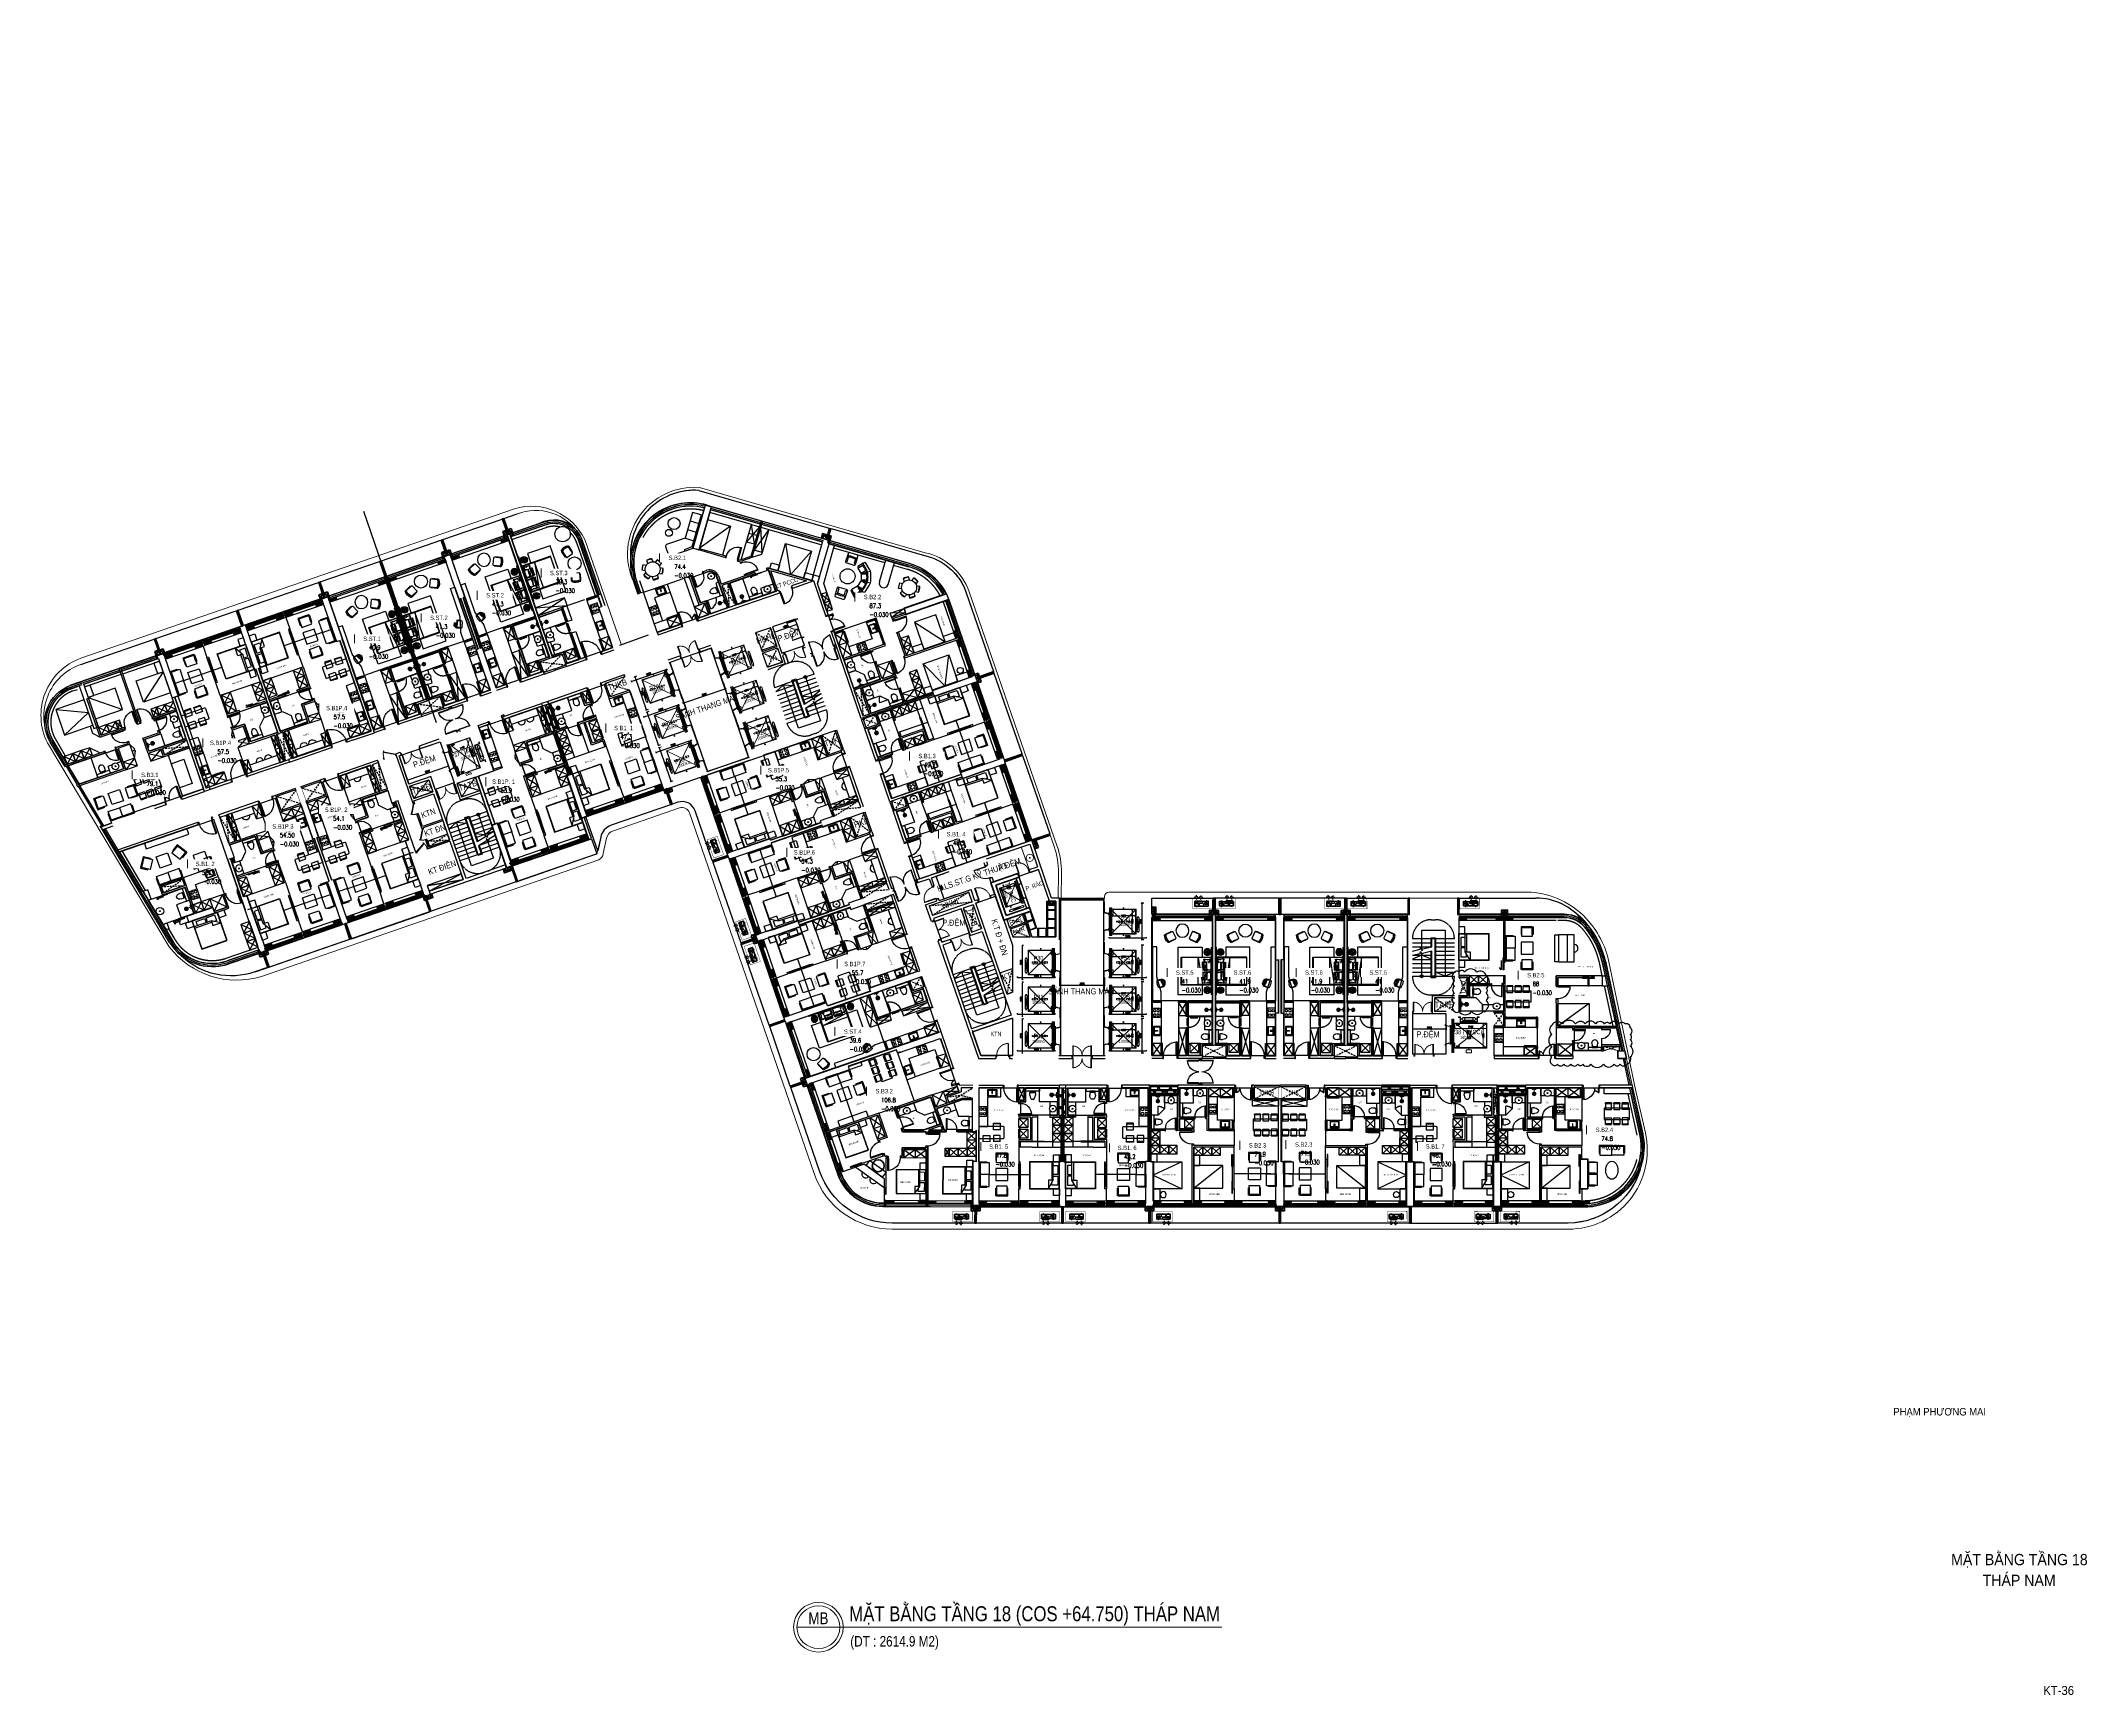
# Model space of a CAD drawing. Header units: millimetres. Extents: x -361699137 to 361252145, y -356478932 to 356523199.
# Drawn here: x 228475 to 365049, y -25030 to 85382 of the extents above; entities that cross this region are included whole.
import ezdxf
from ezdxf.enums import TextEntityAlignment as Align
from ezdxf.xclip import XClip

# ---------------------------------------------------------------- set-up
doc = ezdxf.new("R2010")
doc.units = ezdxf.units.MM
doc.header["$LTSCALE"] = 100
doc.header["$MEASUREMENT"] = 0
doc.header["$XCLIPFRAME"] = 0
doc.set_wipeout_variables(frame=1)
for name, pattern in [('$0$Xref_ST_MBDV Cot vach 30.7.2022$0$CENTERX2', [4, 2.5, -0.5, 0.5, -0.5]), ('$0$Xref_ST_MBDV Cot vach 30.7.2022$0$HIDDEN', [0.375, 0.25, -0.125]), ('$0$Xref_ST_MBDV Cot vach 30.7.2022$0$PHANTOMX2', [5, 2.5, -0.5, 0.5, -0.5, 0.5, -0.5]), ('220126_HDN_HBA typical plan$0$HIDDEN', [0.375, 0.25, -0.125]), ('ACAD_ISO03W100', [30, 12, -18]), ('HIDDEN', [0.375, 0.25, -0.125]), ('SKYVILLA 3-F2$0$17-23F MEA_1BR (Type-2)$0$DOTX2', [12.7, 0, -12.7]), ('Xref_ST_MBDV Cot vach 30.7.2022$0$ACAD_ISO02W100', [15, 12, -3]), ('Xref_ST_MBDV Cot vach 30.7.2022$0$CENTERX2', [4, 2.5, -0.5, 0.5, -0.5]), ('Xref_ST_MBDV Cot vach 30.7.2022$0$HIDDEN', [0.375, 0.25, -0.125]), ('Xref_ST_MBDV Cot vach 30.7.2022$0$HIDDEN2', [0.1875, 0.125, -0.0625]), ('Xref_ST_MBDV Cot vach 30.7.2022$0$PHANTOMX2', [5, 2.5, -0.5, 0.5, -0.5, 0.5, -0.5]), ('Xref_ST_MBDV Cot vach 30.7.2022$0$ST_MBDV Cot vach 220803$0$HIDDEN', [0.375, 0.25, -0.125]), ('Xref_ST_MBDV Cot vach 30.7.2022$0$ST_MBDV Cot vach 220803$0$PHANTOMX2', [5, 2.5, -0.5, 0.5, -0.5, 0.5, -0.5]), ('Xref_ST_MBDV Cot vach 30.7.2022$0$ST_MBDV Cot vach 220803$0$Xref_ST_MBDV Cot vach 30.7.2022$0$HIDDEN', [0.375, 0.25, -0.125])]:
    doc.linetypes.add(name, pattern=pattern)
for name, color, linetype in [('$0$Xref_ST_MBDV Cot vach 30.7.2022$0$KT-Net manh', 139, 'Continuous'), ('1-CAPLANH', 4, 'Continuous'), ('1-Chu thich', 4, 'Continuous'), ('1VinaPVC-Text', 9, 'Continuous'), ('A-_FURN----_E-_N', 251, 'Continuous'), ('A-_SANIEQPT_E-_N', 251, 'Continuous'), ('A-ANNO-ROOM', 50, 'Continuous'), ('A-WALL', 11, 'Continuous'), ('A-WALL-FNSH', 11, 'Continuous'), ('AC-EAD', 6, 'Continuous'), ('AUDIT_I_220808132811-12', 1, 'Continuous'), ('IDEA - dim', 251, 'Continuous'), ('KT-Cua', 36, 'Continuous'), ('KT-Khuat', 9, 'HIDDEN'), ('KT-Net manh', 139, 'Continuous'), ('KT-Noi that', 32, 'Continuous'), ('KT-Text', 7, 'Continuous'), ('KT-Tuong', 1, 'Continuous'), ('NDT Cap nuoc', 4, 'Continuous'), ('TAC - Net manh', 139, 'Continuous'), ('Xref_NT1+NT2_MBDV Cot vach_220729$0$KT-Text', 7, 'Continuous'), ('Xref_ST_MBDV Cot vach 30.7.2022$0$A-FLOR-STRS-ARROW', 8, 'Continuous'), ('Xref_ST_MBDV Cot vach 30.7.2022$0$IDEA - dim', 251, 'Continuous'), ('Xref_ST_MBDV Cot vach 30.7.2022$0$KT-Dim', 8, 'Continuous'), ('Xref_ST_MBDV Cot vach 30.7.2022$0$KT-Khuat', 9, 'Xref_ST_MBDV Cot vach 30.7.2022$0$HIDDEN'), ('Xref_ST_MBDV Cot vach 30.7.2022$0$KT-Net manh', 139, 'Continuous'), ('Xref_ST_MBDV Cot vach 30.7.2022$0$KT-Text', 7, 'Continuous'), ('Xref_ST_MBDV Cot vach 30.7.2022$0$KT-Thay', 7, 'Continuous'), ('Xref_ST_MBDV Cot vach 30.7.2022$0$KT-Tuong', 1, 'Continuous'), ('Xref_ST_MBDV Cot vach 30.7.2022$0$ST_MBDV Cot vach 220803$0$220403_HDN_Penthouse Plan$0$A-_FURN----_E-_N', 251, 'Continuous'), ('Xref_ST_MBDV Cot vach 30.7.2022$0$ST_MBDV Cot vach 220803$0$KT-Khuat', 9, 'Xref_ST_MBDV Cot vach 30.7.2022$0$ST_MBDV Cot vach 220803$0$HIDDEN'), ('Xref_ST_MBDV Cot vach 30.7.2022$0$ST_MBDV Cot vach 220803$0$KT-Net manh', 139, 'Continuous'), ('Xref_ST_MBDV Cot vach 30.7.2022$0$ST_MBDV Cot vach 220803$0$KT-Text', 7, 'Continuous'), ('Xref_ST_MBDV Cot vach 30.7.2022$0$ST_MBDV Cot vach 220803$0$Xref_ST_MBDV Cot vach 30.7.2022$0$KT-Text', 7, 'Continuous'), ('Xref_ST_MBDV Cot vach 30.7.2022$0$ST_MBDV Cot vach 220803$0$Xref_ST_MBDV Cot vach 30.7.2022$0$KT-Tuong', 1, 'Continuous')]:
    doc.layers.add(name, color=color, linetype=linetype)
for name, color, linetype, lineweight in [('$0$Xref_ST_MBDV Cot vach 30.7.2022$0$KT-Noi that', 36, 'Continuous', 9), ('A- NOI THAT', 3, 'Continuous', 9), ('A-NoiThat', 39, 'Continuous', 13), ('AUDIT_I_220808132811-11', 7, 'Continuous', 9), ('CIC36 net manh', 8, 'Continuous', 9), ('HBA-Partition', 4, 'Continuous', 13), ('KT-Chuviet', 255, 'Continuous', 15), ('KT-Ghi chu', 7, 'Continuous', 15), ('KT-Kich thuoc', 159, 'Continuous', 18), ('KT-lomo nuoc', 3, 'HIDDEN', 5), ('KT-Net cat', 1, 'Continuous', 40), ('KT-Net cot vach', 2, 'Continuous', 50), ('KT-Net cua', 87, 'Continuous', 9), ('KT-Net thay', 7, 'Continuous', 15), ('KT-Net truc', 18, 'Continuous', 15), ('Xref_ST_MBDV Cot vach 30.7.2022$0$CUA', 37, 'Continuous', 13), ('Xref_ST_MBDV Cot vach 30.7.2022$0$KT-Net cua', 87, 'Continuous', 9), ('Xref_ST_MBDV Cot vach 30.7.2022$0$KT-Net thay', 7, 'Continuous', 15), ('Xref_ST_MBDV Cot vach 30.7.2022$0$KT-Noi that', 36, 'Continuous', 9), ('Xref_ST_MBDV Cot vach 30.7.2022$0$ST_MBDV Cot vach 220803$0$KT-Noi that', 36, 'Continuous', 9), ('Xref_ST_MBDV Cot vach 30.7.2022$0$ST_MBDV Cot vach 220803$0$Xref_ST_MBDV Cot vach 30.7.2022$0$CUA', 37, 'Continuous', 13), ('Xref_ST_MBDV Cot vach 30.7.2022$0$ST_MBDV Cot vach 220803$0$Xref_ST_MBDV Cot vach 30.7.2022$0$KT-Net cot vach', 6, 'Continuous', 50)]:
    doc.layers.add(name, color=color, linetype=linetype, lineweight=lineweight)
doc.layers.add('dien tich thong thuy', color=3, linetype='Continuous', plot=False)
doc.styles.add('$0$Xref_ST_MBDV Cot vach 30.7.2022$0$DIM', font='vnsimli.shx', dxfattribs={"width": 0.7})
doc.styles.add('$0$Xref_ST_MBDV Cot vach 30.7.2022$0$xref.N.Cot vach tang N2$0$DIM', font='vnsimli.shx', dxfattribs={"width": 0.7})
doc.styles.add('220126_HDN_HBA typical plan$0$211210_HDN_HBA_TYPICAL PLAN CORE OPT 1$0$HBA-Text', font='GOTHIC.TTF')
doc.styles.add('51KHUNG TEN$0$khung ten A1$1$Standard', font='VHARIAL.TTF', dxfattribs={"width": 0.9})
doc.styles.add('Arial', font='arial.ttf', dxfattribs={"width": 0.7})
doc.styles.add('font unicode ccu', font='arial.ttf')
doc.styles.add('ROMANS', font='ROMANS.SHX')
doc.styles.add('Tahoma', font='tahoma.ttf')
doc.styles.add('Xref_NT1+NT2_MBDV Cot vach_220729$0$Arial', font='arial.ttf', dxfattribs={"width": 0.7})
doc.styles.add('Xref_ST_MBDV Cot vach 30.7.2022$0$Arial', font='arial.ttf', dxfattribs={"width": 0.7})
doc.styles.add('Xref_ST_MBDV Cot vach 30.7.2022$0$DIM', font='vnsimli.shx', dxfattribs={"width": 0.7})
doc.styles.add('Xref_ST_MBDV Cot vach 30.7.2022$0$ROMANS', font='ROMANS.SHX')
doc.styles.add('Xref_ST_MBDV Cot vach 30.7.2022$0$ST_MBDV Cot vach 220803$0$Arial', font='arial.ttf', dxfattribs={"width": 0.7})
doc.styles.add('Xref_ST_MBDV Cot vach 30.7.2022$0$ST_MBDV Cot vach 220803$0$DIM', font='vnsimli.shx', dxfattribs={"width": 0.7})
doc.styles.add('Xref_ST_MBDV Cot vach 30.7.2022$0$ST_MBDV Cot vach 220803$0$Xref_ST_MBDV Cot vach 30.7.2022$0$Arial', font='arial.ttf', dxfattribs={"width": 0.7})
doc.styles.add('Xref_ST_MBDV Cot vach 30.7.2022$0$xref.N.Cot vach tang N2$0$DIM', font='vnsimli.shx', dxfattribs={"width": 0.7})
doc.dimstyles.new('$0$Xref_ST_MBDV Cot vach 30.7.2022$0$CCU 1-100 A1', dxfattribs={"dimscale": 100, "dimtxt": 2.2, "dimasz": 1, "dimexe": 1, "dimexo": 0, "dimgap": 1, "dimtad": 1, "dimdec": 0, "dimdsep": 46, "dimtxsty": '$0$Xref_ST_MBDV Cot vach 30.7.2022$0$DIM', "dimblk1": '$0$Xref_ST_MBDV Cot vach 30.7.2022$0$_ARCHTICK', "dimblk2": '$0$Xref_ST_MBDV Cot vach 30.7.2022$0$_ARCHTICK', "dimsah": 1, "dimcen": 0, "dimdle": 1, "dimclrd": 256, "dimclre": 256, "dimclrt": 31, "dimadec": 0, "dimazin": 0, "dimtfac": 1, "dimtdec": 0, "dimtix": 1, "dimtmove": 2, "dimatfit": 3, "dimldrblk": '$0$Xref_ST_MBDV Cot vach 30.7.2022$0$_ARCHTICK', "dimfxl": 8, "dimtolj": 1, "dimarcsym": 0})
doc.dimstyles.new('$0$Xref_ST_MBDV Cot vach 30.7.2022$0$xref.N.Cot vach tang N2$0$CCU 1-100 A1', dxfattribs={"dimscale": 100, "dimtxt": 2.2, "dimasz": 1, "dimexe": 1, "dimexo": 0, "dimgap": 1, "dimtad": 1, "dimdec": 0, "dimdsep": 46, "dimtxsty": '$0$Xref_ST_MBDV Cot vach 30.7.2022$0$xref.N.Cot vach tang N2$0$DIM', "dimblk1": '$0$Xref_ST_MBDV Cot vach 30.7.2022$0$xref.N.Cot vach tang N2$0$_ARCHTICK', "dimblk2": '$0$Xref_ST_MBDV Cot vach 30.7.2022$0$xref.N.Cot vach tang N2$0$_ARCHTICK', "dimsah": 1, "dimcen": 0, "dimdle": 1, "dimclrd": 256, "dimclre": 256, "dimclrt": 31, "dimadec": 0, "dimazin": 0, "dimtfac": 1, "dimtdec": 0, "dimtix": 1, "dimtmove": 2, "dimatfit": 3, "dimldrblk": '$0$Xref_ST_MBDV Cot vach 30.7.2022$0$xref.N.Cot vach tang N2$0$_ARCHTICK', "dimfxl": 8, "dimtolj": 1, "dimarcsym": 0})
doc.dimstyles.new('Xref_ST_MBDV Cot vach 30.7.2022$0$CCU 1-100 A1', dxfattribs={"dimscale": 100, "dimtxt": 2.2, "dimasz": 1, "dimexe": 1, "dimexo": 0, "dimgap": 1, "dimtad": 1, "dimdec": 0, "dimdsep": 46, "dimtxsty": 'Xref_ST_MBDV Cot vach 30.7.2022$0$DIM', "dimblk1": 'Xref_ST_MBDV Cot vach 30.7.2022$0$_ARCHTICK', "dimblk2": 'Xref_ST_MBDV Cot vach 30.7.2022$0$_ARCHTICK', "dimsah": 1, "dimcen": 0, "dimdle": 1, "dimclrd": 256, "dimclre": 256, "dimclrt": 31, "dimadec": 0, "dimazin": 0, "dimtfac": 1, "dimtdec": 0, "dimtix": 1, "dimtmove": 2, "dimatfit": 3, "dimldrblk": 'Xref_ST_MBDV Cot vach 30.7.2022$0$_ARCHTICK', "dimfxl": 8, "dimtolj": 1, "dimarcsym": 0})
doc.dimstyles.new('Xref_ST_MBDV Cot vach 30.7.2022$0$ST_MBDV Cot vach 220803$0$CCU 1-100 A1', dxfattribs={"dimscale": 100, "dimtxt": 2.2, "dimasz": 1, "dimexe": 1, "dimexo": 0, "dimgap": 1, "dimtad": 1, "dimdec": 0, "dimdsep": 46, "dimtxsty": 'Xref_ST_MBDV Cot vach 30.7.2022$0$ST_MBDV Cot vach 220803$0$DIM', "dimblk1": 'Xref_ST_MBDV Cot vach 30.7.2022$0$ST_MBDV Cot vach 220803$0$_ARCHTICK', "dimblk2": 'Xref_ST_MBDV Cot vach 30.7.2022$0$ST_MBDV Cot vach 220803$0$_ARCHTICK', "dimsah": 1, "dimcen": 0, "dimdle": 1, "dimclrd": 256, "dimclre": 256, "dimclrt": 31, "dimadec": 0, "dimazin": 0, "dimtfac": 1, "dimtdec": 0, "dimtix": 1, "dimtmove": 2, "dimatfit": 3, "dimldrblk": 'Xref_ST_MBDV Cot vach 30.7.2022$0$ST_MBDV Cot vach 220803$0$_ARCHTICK', "dimfxl": 8, "dimtolj": 1, "dimarcsym": 0})
doc.dimstyles.new('Xref_ST_MBDV Cot vach 30.7.2022$0$xref.N.Cot vach tang N2$0$CCU 1-100 A1', dxfattribs={"dimscale": 100, "dimtxt": 2.2, "dimasz": 1, "dimexe": 1, "dimexo": 0, "dimgap": 1, "dimtad": 1, "dimdec": 0, "dimdsep": 46, "dimtxsty": 'Xref_ST_MBDV Cot vach 30.7.2022$0$xref.N.Cot vach tang N2$0$DIM', "dimblk1": 'Xref_ST_MBDV Cot vach 30.7.2022$0$xref.N.Cot vach tang N2$0$_ARCHTICK', "dimblk2": 'Xref_ST_MBDV Cot vach 30.7.2022$0$xref.N.Cot vach tang N2$0$_ARCHTICK', "dimsah": 1, "dimcen": 0, "dimdle": 1, "dimclrd": 256, "dimclre": 256, "dimclrt": 31, "dimadec": 0, "dimazin": 0, "dimtfac": 1, "dimtdec": 0, "dimtix": 1, "dimtmove": 2, "dimatfit": 3, "dimldrblk": 'Xref_ST_MBDV Cot vach 30.7.2022$0$xref.N.Cot vach tang N2$0$_ARCHTICK', "dimfxl": 8, "dimtolj": 1, "dimarcsym": 0})

# ---------------------------------------------------------------- blocks, each defined once
blk = doc.blocks.new('Xref_ST_MBDV Cot vach 30.7.2022$0$ST_MBDV Cot vach 220803$0$_Open90')
at = {"color": 0, "linetype": 'ByBlock', "lineweight": -2}
for p, q in [((0, 0), (-1, 0)), ((-0.5, 0.5), (0, 0)), ((0, 0), (-0.5, -0.5))]:
    blk.add_line(p, q, dxfattribs=at)
blk = doc.blocks.new('*D174')
at = {"layer": 'Defpoints', "color": 5, "transparency": 16777216}
for p, q in [((608, 1180), (507, 1180)), ((646, 180), (507, 180)), ((557, 1130), (557, 913)), ((557, 230), (557, 557))]:
    blk.add_line(p, q, dxfattribs=at)
at = {"layer": 'Defpoints', "color": 0, "transparency": 16777216}
for p in [(557, 1180), (608, 1180, 0), (646, 180, 0)]:
    blk.add_point(p, dxfattribs=at)
at = {"layer": 'Defpoints', "color": 5, "transparency": 16777216, "xscale": 50, "yscale": 50, "zscale": 50}
for p, rotation in [((557, 1180), 90), ((557, 180), 270)]:
    blk.add_blockref('Xref_ST_MBDV Cot vach 30.7.2022$0$ST_MBDV Cot vach 220803$0$_Open90', p, dxfattribs=dict(at, rotation=rotation))
at = {"layer": 'Defpoints', "color": 5, "transparency": 16777216, "insert": (557, 735), "char_height": 110, "attachment_point": 5, "rotation": 90, "style": 'Xref_ST_MBDV Cot vach 30.7.2022$0$ST_MBDV Cot vach 220803$0$DIM'}
blk.add_mtext('\\A1;1000', dxfattribs=at)
blk = doc.blocks.new('Xref_ST_MBDV Cot vach 30.7.2022$0$ST_MBDV Cot vach 220803$0$_ARCHTICK')
at = {"color": 0, "linetype": 'ByBlock', "const_width": 0.15}
blk.add_lwpolyline([(-0.5, -0.5), (0.5, 0.5)], dxfattribs=at)
blk = doc.blocks.new('*D175')
at = {"layer": 'Defpoints', "color": 5, "transparency": 16777216}
for p, q in [((425, 205), (425, 326)), ((475, 276), (897, 276)), ((1675, 276), (1253, 276)), ((1725, 205), (1725, 326))]:
    blk.add_line(p, q, dxfattribs=at)
at = {"layer": 'Defpoints', "color": 0, "transparency": 16777216}
for p in [(425, 205, 0), (1725, 276), (1725, 205, 0)]:
    blk.add_point(p, dxfattribs=at)
at = {"layer": 'Defpoints', "color": 5, "transparency": 16777216, "xscale": 50, "yscale": 50, "zscale": 50, "rotation": 180}
blk.add_blockref('Xref_ST_MBDV Cot vach 30.7.2022$0$ST_MBDV Cot vach 220803$0$_Open90', (425, 276), dxfattribs=at)
at = {"layer": 'Defpoints', "color": 5, "transparency": 16777216, "xscale": 50, "yscale": 50, "zscale": 50}
blk.add_blockref('Xref_ST_MBDV Cot vach 30.7.2022$0$ST_MBDV Cot vach 220803$0$_Open90', (1725, 276), dxfattribs=at)
at = {"layer": 'Defpoints', "color": 5, "transparency": 16777216, "insert": (1075, 276), "char_height": 110, "attachment_point": 5, "style": 'Xref_ST_MBDV Cot vach 30.7.2022$0$ST_MBDV Cot vach 220803$0$DIM'}
blk.add_mtext('\\A1;1300', dxfattribs=at)
blk = doc.blocks.new('*U177')
blk.add_line((-70, 100), (-70, 700))
for points in [[(-900, -100), (-840, -100), (-840, -40), (-850, -40), (-850, 0), (-900, 0)], [(-50, 0), (-50, 800), (-90, 800), (-90, 0)], [(-50, 100), (-90, 100), (-90, 700), (-50, 700)], [(0, -100), (-60, -100), (-60, -40), (-50, -40), (-50, 0), (0, 0)]]:
    blk.add_lwpolyline(points, close=True)
at = {"linetype": 'Xref_ST_MBDV Cot vach 30.7.2022$0$ST_MBDV Cot vach 220803$0$Xref_ST_MBDV Cot vach 30.7.2022$0$HIDDEN'}
blk.add_arc((-50, 0), 800, 90, 180, dxfattribs=at)
blk = doc.blocks.new('*U178')
blk.add_line((70, 100), (70, 700))
for points in [[(0, -150), (60, -150), (60, -40), (50, -40), (50, 0), (0, 0)], [(50, 0), (50, 800), (90, 800), (90, 0)], [(50, 100), (90, 100), (90, 700), (50, 700)], [(900, -150), (840, -150), (840, -40), (850, -40), (850, 0), (900, 0)]]:
    blk.add_lwpolyline(points, close=True)
at = {"linetype": 'Xref_ST_MBDV Cot vach 30.7.2022$0$ST_MBDV Cot vach 220803$0$Xref_ST_MBDV Cot vach 30.7.2022$0$HIDDEN'}
blk.add_arc((50, 0), 800, 0, 90, dxfattribs=at)
blk = doc.blocks.new('Xref_ST_MBDV Cot vach 30.7.2022$0$xref.N.Cot vach tang N2$0$_Open90')
at = {"color": 0, "linetype": 'ByBlock', "lineweight": -2}
for p, q in [((0, 0), (-1, 0)), ((-0.5, 0.5), (0, 0)), ((0, 0), (-0.5, -0.5))]:
    blk.add_line(p, q, dxfattribs=at)
blk = doc.blocks.new('*D521')
at = {"layer": 'Defpoints', "color": 5, "transparency": 16777216}
for p, q in [((277475, 45947), (278893, 46437)), ((279010, 46253), (278924, 46500)), ((277497, 45731), (277412, 45978))]:
    blk.add_line(p, q, dxfattribs=at)
at = {"layer": 'Defpoints', "color": 0, "transparency": 16777216}
for p in [(278940, 46453), (277497, 45731), (279010, 46253)]:
    blk.add_point(p, dxfattribs=at)
at = {"layer": 'Defpoints', "color": 5, "transparency": 16777216}
for p, xscale, yscale, zscale, rotation in [((278940, 46453), 50, 50, 50, 19.04713795282527), ((277428, 45931), 49.99999999999999, 49.99999999999999, 49.99999999999999, 199.0471379528253)]:
    blk.add_blockref('Xref_ST_MBDV Cot vach 30.7.2022$0$xref.N.Cot vach tang N2$0$_Open90', p, dxfattribs=dict(at, xscale=xscale, yscale=yscale, zscale=zscale, rotation=rotation))
at = {"layer": 'Defpoints', "color": 5, "transparency": 16777216, "insert": (278150, 46291), "char_height": 110, "attachment_point": 5, "rotation": 19.04714, "style": 'Xref_ST_MBDV Cot vach 30.7.2022$0$xref.N.Cot vach tang N2$0$DIM'}
blk.add_mtext('\\A1;1600', dxfattribs=at)
blk = doc.blocks.new('Xref_ST_MBDV Cot vach 30.7.2022$0$xref.N.Cot vach tang N2$0$_ARCHTICK')
at = {"color": 0, "linetype": 'ByBlock', "const_width": 0.15}
blk.add_lwpolyline([(-0.5, -0.5), (0.5, 0.5)], dxfattribs=at)
blk = doc.blocks.new('*U164')
for p, q in [((-1260, 525), (-1300, 525)), ((-1260, 100), (-1300, 100)), ((-1280, 100), (-1280, 525)), ((-90, 525), (-50, 525)), ((-90, 100), (-50, 100)), ((-70, 100), (-70, 525))]:
    blk.add_line(p, q)
for points in [[(-1350, -150), (-1290, -150), (-1290, -40), (-1300, -40), (-1300, 0), (-1350, 0)], [(-1300, 0), (-1260, 0), (-1260, 625), (-1300, 625)], [(-50, 0), (-90, 0), (-90, 625), (-50, 625)], [(0, -150), (-60, -150), (-60, -40), (-50, -40), (-50, 0), (0, 0)]]:
    blk.add_lwpolyline(points, close=True)
at = {"linetype": 'Xref_ST_MBDV Cot vach 30.7.2022$0$HIDDEN2'}
for centre, start, end in [((-1300, 0), 0, 89.99996), ((-50, 0), 90.00004, 180)]:
    blk.add_arc(centre, 625, start, end, dxfattribs=at)
blk = doc.blocks.new('*U165')
for p, q in [((-1260, 525), (-1300, 525)), ((-1260, 100), (-1300, 100)), ((-1280, 100), (-1280, 525)), ((-90, 525), (-50, 525)), ((-90, 100), (-50, 100)), ((-70, 100), (-70, 525))]:
    blk.add_line(p, q)
for points in [[(-1350, -100), (-1290, -100), (-1290, -40), (-1300, -40), (-1300, 0), (-1350, 0)], [(-1300, 0), (-1260, 0), (-1260, 625), (-1300, 625)], [(-50, 0), (-90, 0), (-90, 625), (-50, 625)], [(0, -100), (-60, -100), (-60, -40), (-50, -40), (-50, 0), (0, 0)]]:
    blk.add_lwpolyline(points, close=True)
at = {"linetype": 'Xref_ST_MBDV Cot vach 30.7.2022$0$HIDDEN2'}
for centre, start, end in [((-1300, 0), 0, 89.99996), ((-50, 0), 90.00004, 180)]:
    blk.add_arc(centre, 625, start, end, dxfattribs=at)
blk = doc.blocks.new('Xref_ST_MBDV Cot vach 30.7.2022$0$_Open90')
at = {"color": 0, "linetype": 'ByBlock', "lineweight": -2}
for p, q in [((0, 0), (-1, 0)), ((-0.5, 0.5), (0, 0)), ((0, 0), (-0.5, -0.5))]:
    blk.add_line(p, q, dxfattribs=at)
blk = doc.blocks.new('*D159')
at = {"layer": 'Defpoints', "color": 5, "transparency": 16777216}
for p, q in [((-2230, 1494), (-2230, 1596)), ((-2180, 1546), (-1728, 1546)), ((-780, 1546), (-1372, 1546)), ((-730, 1457), (-730, 1596))]:
    blk.add_line(p, q, dxfattribs=at)
at = {"layer": 'Defpoints', "color": 0, "transparency": 16777216}
for p in [(-2230, 1546), (-2230, 1494, 0), (-730, 1457, 0)]:
    blk.add_point(p, dxfattribs=at)
at = {"layer": 'Defpoints', "color": 5, "transparency": 16777216, "xscale": 50, "yscale": 50, "zscale": 50, "rotation": 180}
blk.add_blockref('Xref_ST_MBDV Cot vach 30.7.2022$0$_Open90', (-2230, 1546), dxfattribs=at)
at = {"layer": 'Defpoints', "color": 5, "transparency": 16777216, "xscale": 50, "yscale": 50, "zscale": 50}
blk.add_blockref('Xref_ST_MBDV Cot vach 30.7.2022$0$_Open90', (-730, 1546), dxfattribs=at)
at = {"layer": 'Defpoints', "color": 5, "transparency": 16777216, "insert": (-1550, 1546), "char_height": 110, "attachment_point": 5, "style": 'Xref_ST_MBDV Cot vach 30.7.2022$0$DIM'}
blk.add_mtext('\\A1;1500', dxfattribs=at)
blk = doc.blocks.new('Xref_ST_MBDV Cot vach 30.7.2022$0$_ARCHTICK')
at = {"color": 0, "linetype": 'ByBlock', "const_width": 0.15}
blk.add_lwpolyline([(-0.5, -0.5), (0.5, 0.5)], dxfattribs=at)
blk = doc.blocks.new('*D160')
at = {"layer": 'Defpoints', "color": 5, "transparency": 16777216}
for p, q in [((-879, 1950), (-1000, 1950)), ((-950, 1900), (-950, 1328)), ((-879, 350), (-1000, 350)), ((-950, 400), (-950, 972))]:
    blk.add_line(p, q, dxfattribs=at)
at = {"layer": 'Defpoints', "color": 0, "transparency": 16777216}
for p in [(-879, 1950, 0), (-950, 350), (-879, 350, 0)]:
    blk.add_point(p, dxfattribs=at)
at = {"layer": 'Defpoints', "color": 5, "transparency": 16777216, "xscale": 50, "yscale": 50, "zscale": 50}
for p, rotation in [((-950, 1950), 90), ((-950, 350), 270)]:
    blk.add_blockref('Xref_ST_MBDV Cot vach 30.7.2022$0$_Open90', p, dxfattribs=dict(at, rotation=rotation))
at = {"layer": 'Defpoints', "color": 5, "transparency": 16777216, "insert": (-950, 1150), "char_height": 110, "attachment_point": 5, "rotation": 90, "style": 'Xref_ST_MBDV Cot vach 30.7.2022$0$DIM'}
blk.add_mtext('\\A1;1600', dxfattribs=at)
blk = doc.blocks.new('*D517')
at = {"layer": 'Defpoints', "color": 5, "transparency": 16777216}
for p, q in [((296469, 22870), (296469, 22301)), ((296519, 22351), (299419, 22351)), ((299469, 22870), (299469, 22301))]:
    blk.add_line(p, q, dxfattribs=at)
at = {"layer": 'Defpoints', "color": 0, "transparency": 16777216}
for p in [(296469, 22870), (299469, 22870), (299469, 22351)]:
    blk.add_point(p, dxfattribs=at)
at = {"layer": 'Defpoints', "color": 5, "transparency": 16777216, "xscale": 50, "yscale": 50, "zscale": 50, "rotation": 180}
blk.add_blockref('Xref_ST_MBDV Cot vach 30.7.2022$0$xref.N.Cot vach tang N2$0$_Open90', (296469, 22351), dxfattribs=at)
at = {"layer": 'Defpoints', "color": 5, "transparency": 16777216, "xscale": 50, "yscale": 50, "zscale": 50}
blk.add_blockref('Xref_ST_MBDV Cot vach 30.7.2022$0$xref.N.Cot vach tang N2$0$_Open90', (299469, 22351), dxfattribs=at)
at = {"layer": 'Defpoints', "color": 5, "transparency": 16777216, "insert": (297969, 22456), "char_height": 110, "attachment_point": 5, "style": 'Xref_ST_MBDV Cot vach 30.7.2022$0$xref.N.Cot vach tang N2$0$DIM'}
blk.add_mtext('\\A1;3000', dxfattribs=at)
blk = doc.blocks.new('*D162')
at = {"layer": 'Defpoints', "color": 0, "transparency": 16777216}
for p in [(-424, -515), (-353, -515, 0), (-353, -2115, 0)]:
    blk.add_point(p, dxfattribs=at)
at = {"layer": 'Xref_ST_MBDV Cot vach 30.7.2022$0$KT-Noi that', "color": 5, "transparency": 16777216}
for p, q in [((-353, -515), (-474, -515)), ((-424, -565), (-424, -1155)), ((-353, -2115), (-474, -2115)), ((-424, -2065), (-424, -1512))]:
    blk.add_line(p, q, dxfattribs=at)
at = {"layer": 'Xref_ST_MBDV Cot vach 30.7.2022$0$KT-Noi that', "color": 5, "transparency": 16777216, "xscale": 50, "yscale": 50, "zscale": 50}
for p, rotation in [((-424, -515), 90), ((-424, -2115), 270)]:
    blk.add_blockref('Xref_ST_MBDV Cot vach 30.7.2022$0$xref.N.Cot vach tang N2$0$_Open90', p, dxfattribs=dict(at, rotation=rotation))
at = {"layer": 'Xref_ST_MBDV Cot vach 30.7.2022$0$KT-Noi that', "color": 5, "transparency": 16777216, "insert": (-424, -1333), "char_height": 110, "attachment_point": 5, "rotation": 90, "style": 'Xref_ST_MBDV Cot vach 30.7.2022$0$xref.N.Cot vach tang N2$0$DIM'}
blk.add_mtext('\\A1;1600', dxfattribs=at)
blk = doc.blocks.new('*D163')
at = {"layer": 'Defpoints', "color": 0, "transparency": 16777216}
for p in [(-2310, -615), (-2310, -827), (-210, -615)]:
    blk.add_point(p, dxfattribs=at)
at = {"layer": 'Xref_ST_MBDV Cot vach 30.7.2022$0$KT-Noi that', "color": 5, "transparency": 16777216}
for p, q in [((-2310, -615), (-2310, -877)), ((-260, -827), (-2260, -827)), ((-210, -615), (-210, -877))]:
    blk.add_line(p, q, dxfattribs=at)
at = {"layer": 'Xref_ST_MBDV Cot vach 30.7.2022$0$KT-Noi that', "color": 5, "transparency": 16777216, "xscale": 50, "yscale": 50, "zscale": 50, "rotation": 180}
blk.add_blockref('Xref_ST_MBDV Cot vach 30.7.2022$0$xref.N.Cot vach tang N2$0$_Open90', (-2310, -827), dxfattribs=at)
at = {"layer": 'Xref_ST_MBDV Cot vach 30.7.2022$0$KT-Noi that', "color": 5, "transparency": 16777216, "xscale": 50, "yscale": 50, "zscale": 50}
blk.add_blockref('Xref_ST_MBDV Cot vach 30.7.2022$0$xref.N.Cot vach tang N2$0$_Open90', (-210, -827), dxfattribs=at)
at = {"layer": 'Xref_ST_MBDV Cot vach 30.7.2022$0$KT-Noi that', "color": 5, "transparency": 16777216, "insert": (-1260, -722), "char_height": 110, "attachment_point": 5, "style": 'Xref_ST_MBDV Cot vach 30.7.2022$0$xref.N.Cot vach tang N2$0$DIM'}
blk.add_mtext('\\A1;2100', dxfattribs=at)
blk = doc.blocks.new('*D518')
at = {"layer": 'Defpoints', "color": 5, "transparency": 16777216}
for p, q in [((320019, 19635), (320019, 19374)), ((322219, 19424), (320069, 19424)), ((322269, 19635), (322269, 19374))]:
    blk.add_line(p, q, dxfattribs=at)
at = {"layer": 'Defpoints', "color": 0, "transparency": 16777216}
for p in [(320019, 19635), (320019, 19424), (322269, 19635)]:
    blk.add_point(p, dxfattribs=at)
at = {"layer": 'Defpoints', "color": 5, "transparency": 16777216, "xscale": 50, "yscale": 50, "zscale": 50, "rotation": 180}
blk.add_blockref('Xref_ST_MBDV Cot vach 30.7.2022$0$xref.N.Cot vach tang N2$0$_Open90', (320019, 19424), dxfattribs=at)
at = {"layer": 'Defpoints', "color": 5, "transparency": 16777216, "xscale": 50, "yscale": 50, "zscale": 50}
blk.add_blockref('Xref_ST_MBDV Cot vach 30.7.2022$0$xref.N.Cot vach tang N2$0$_Open90', (322269, 19424), dxfattribs=at)
at = {"layer": 'Defpoints', "color": 5, "transparency": 16777216, "insert": (321144, 19529), "char_height": 110, "attachment_point": 5, "style": 'Xref_ST_MBDV Cot vach 30.7.2022$0$xref.N.Cot vach tang N2$0$DIM'}
blk.add_mtext('\\A1;2250', dxfattribs=at)
blk = doc.blocks.new('*D519')
at = {"layer": 'Defpoints', "color": 0, "transparency": 16777216}
for p in [(256893, 38795), (256961, 38818, 0), (257646, 36833, 0)]:
    blk.add_point(p, dxfattribs=at)
at = {"layer": 'Xref_ST_MBDV Cot vach 30.7.2022$0$KT-Noi that', "color": 5, "transparency": 16777216}
for p, q in [((256961, 38818), (256846, 38779)), ((256910, 38748), (257184, 37954)), ((257562, 36857), (257300, 37616)), ((257646, 36833), (257532, 36794))]:
    blk.add_line(p, q, dxfattribs=at)
for p, xscale, yscale, zscale, rotation in [((256893, 38795), 49.99999999999999, 49.99999999999999, 49.99999999999999, 109.0471379549148), ((257579, 36810), 50, 50, 50, 289.0471379549148)]:
    blk.add_blockref('Xref_ST_MBDV Cot vach 30.7.2022$0$xref.N.Cot vach tang N2$0$_Open90', p, dxfattribs=dict(at, xscale=xscale, yscale=yscale, zscale=zscale, rotation=rotation))
at = {"layer": 'Xref_ST_MBDV Cot vach 30.7.2022$0$KT-Noi that', "color": 5, "transparency": 16777216, "insert": (257242, 37785), "char_height": 110, "attachment_point": 5, "rotation": 289.04714, "style": 'Xref_ST_MBDV Cot vach 30.7.2022$0$xref.N.Cot vach tang N2$0$DIM'}
blk.add_mtext('\\A1;2100', dxfattribs=at)
blk = doc.blocks.new('*D520')
at = {"layer": 'Defpoints', "color": 0, "transparency": 16777216}
for p in [(257129, 38770, 0), (255887, 38077), (255956, 37877)]:
    blk.add_point(p, dxfattribs=at)
at = {"layer": 'Xref_ST_MBDV Cot vach 30.7.2022$0$KT-Noi that', "color": 5, "transparency": 16777216}
for p, q in [((257232, 38317), (256003, 37893)), ((257129, 38770), (257296, 38287)), ((255887, 38077), (255972, 37830))]:
    blk.add_line(p, q, dxfattribs=at)
at = {"layer": 'Xref_ST_MBDV Cot vach 30.7.2022$0$KT-Noi that', "color": 5, "transparency": 16777216, "xscale": 50, "yscale": 50, "zscale": 50}
for p, rotation in [((257279, 38334), 19.04713795282484), ((255956, 37877), 199.0471379528248)]:
    blk.add_blockref('Xref_ST_MBDV Cot vach 30.7.2022$0$xref.N.Cot vach tang N2$0$_Open90', p, dxfattribs=dict(at, rotation=rotation))
at = {"layer": 'Xref_ST_MBDV Cot vach 30.7.2022$0$KT-Noi that', "color": 5, "transparency": 16777216, "insert": (256583, 38205), "char_height": 110, "attachment_point": 5, "rotation": 19.04714, "style": 'Xref_ST_MBDV Cot vach 30.7.2022$0$xref.N.Cot vach tang N2$0$DIM'}
blk.add_mtext('\\A1;1400', dxfattribs=at)
blk = doc.blocks.new('*U168')
for p, q in [((-1260, 525), (-1300, 525)), ((-1260, 100), (-1300, 100)), ((-1280, 100), (-1280, 525)), ((-90, 525), (-50, 525)), ((-90, 100), (-50, 100)), ((-70, 100), (-70, 525))]:
    blk.add_line(p, q)
for points in [[(-1350, -100), (-1290, -100), (-1290, -40), (-1300, -40), (-1300, 0), (-1350, 0)], [(-1300, 0), (-1260, 0), (-1260, 625), (-1300, 625)], [(-50, 0), (-90, 0), (-90, 625), (-50, 625)], [(0, -100), (-60, -100), (-60, -40), (-50, -40), (-50, 0), (0, 0)]]:
    blk.add_lwpolyline(points, close=True)
at = {"linetype": 'Xref_ST_MBDV Cot vach 30.7.2022$0$HIDDEN2'}
for centre, start, end in [((-1300, 0), 0, 89.99996), ((-50, 0), 90.00004, 180)]:
    blk.add_arc(centre, 625, start, end, dxfattribs=at)
blk = doc.blocks.new('*U170')
blk.add_line((147, -33), (666, -333))
for points in [[(0, 100), (60, 100), (60, 40), (50, 40), (50, 0), (0, 0)], [(50, 0), (743, -400), (763, -365), (70, 35)], [(900, 100), (840, 100), (840, 40), (850, 40), (850, 0), (900, 0)], [(137, -50), (157, -15), (676, -315), (656, -350)]]:
    blk.add_lwpolyline(points, close=True)
at = {"linetype": 'Xref_ST_MBDV Cot vach 30.7.2022$0$HIDDEN'}
blk.add_arc((50, 0), 800, 324.95047, 0, dxfattribs=at)
blk = doc.blocks.new('*D522')
at = {"layer": 'Defpoints', "color": 5, "transparency": 16777216}
for p, q in [((252983, 36070), (255630, 36984)), ((255765, 36744), (255660, 37047)), ((253024, 35798), (252919, 36101))]:
    blk.add_line(p, q, dxfattribs=at)
at = {"layer": 'Defpoints', "color": 0, "transparency": 16777216}
for p in [(255677, 37000), (253024, 35798), (255765, 36744)]:
    blk.add_point(p, dxfattribs=at)
at = {"layer": 'Defpoints', "color": 5, "transparency": 16777216}
for p, xscale, yscale, zscale, rotation in [((255677, 37000), 50.00000000000001, 50.00000000000001, 50.00000000000001, 19.04713795401963), ((252936, 36054), 50, 50, 50, 199.0471379540196)]:
    blk.add_blockref('Xref_ST_MBDV Cot vach 30.7.2022$0$xref.N.Cot vach tang N2$0$_Open90', p, dxfattribs=dict(at, xscale=xscale, yscale=yscale, zscale=zscale, rotation=rotation))
at = {"layer": 'Defpoints', "color": 5, "transparency": 16777216, "insert": (254272, 36626), "char_height": 110, "attachment_point": 5, "rotation": 19.04714, "style": 'Xref_ST_MBDV Cot vach 30.7.2022$0$xref.N.Cot vach tang N2$0$DIM'}
blk.add_mtext('\\A1;2900', dxfattribs=at)
blk = doc.blocks.new('220126_HDN_HBA typical plan$0$210902_YS plan 330pm ver13$0$TOTO-WC-CW822J')
at = {"color": 0}
blk.add_lwpolyline([(-177, -119), (-175, 0), (175, 0), (177, -119)], dxfattribs=at)
blk.add_lwpolyline([(-190, -270), (-183, -145, -0.3908696), (-115, -78), (-28, -76, -0.0138862), (28, -76), (115, -78, -0.3908696), (183, -145), (190, -270)], format="xyb", dxfattribs=at)
blk.add_ellipse((0, -270), major_axis=(0, -270), ratio=0.7037037, start_param=4.712389, end_param=7.8539816, dxfattribs=at)
blk = doc.blocks.new('cuawc')
at = {"layer": 'IDEA - dim'}
blk.add_lwpolyline([(-760, 0), (-10, 0), (-10, -10), (-760, -10)], close=True, dxfattribs=at)
blk.add_lwpolyline([(-135, -10), (-135, -70, -0.4142136), (-155, -90), (-615, -90, -0.4142136), (-635, -70), (-635, -10), (-620, -10), (-620, -65, 0.4142136), (-610, -75), (-160, -75, 0.4142136), (-150, -65), (-150, -10), (-135, -10)], format="xyb", dxfattribs=at)
at = {"layer": 'KT-Cua'}
blk.add_lwpolyline([(-10, -750), (-10, 0), (0, 0), (0, -750)], close=True, dxfattribs=at)
blk.add_lwpolyline([(0, -125), (60, -125, -0.4142136), (80, -145), (80, -605, -0.4142136), (60, -625), (0, -625), (0, -610), (55, -610, 0.4142136), (65, -600), (65, -150, 0.4142136), (55, -140), (0, -140), (0, -125)], format="xyb", dxfattribs=at)
at = {"layer": 'KT-Net manh', "linetype": 'ACAD_ISO03W100', "ltscale": 4}
blk.add_arc((-10, 0), 750, 179.99974, 270.76459, dxfattribs=at)
blk = doc.blocks.new('A$C2A980E36')
at = {"ltscale": 0.5}
blk.add_lwpolyline([(160, 60), (160, 30, -0.4142136), (150, 20), (-150, 20, -0.4142136), (-160, 30), (-160, 60, -0.4142136), (-150, 70), (150, 70, -0.4142136)], format="xyb", close=True, dxfattribs=at)
blk.add_lwpolyline([(-10, 0), (10, 0), (10, 400), (-10, 400)], close=True, dxfattribs=at)
for centre, radius in [((0, 400), 125), ((-85, 90), 20), ((0, 400), 100), ((0, 400), 50), ((85, 90), 20)]:
    blk.add_circle(centre, radius, dxfattribs=at)
blk = doc.blocks.new('17-23F MEA_1BR (Type-2)$0$1X-LAMP1')
at = {"color": 0, "linetype": 'ByBlock', "lineweight": -2}
for p, q in [((0.03, -0.06), (-0.59, 1.02)), ((0.03, -0.06), (-0.59, 1.02)), ((0.03, 0.06), (-0.59, -1.02)), ((0.03, 0.06), (-0.59, -1.02)), ((-0.07, 0), (1.18, 0)), ((-0.07, 0), (1.18, 0))]:
    blk.add_line(p, q, dxfattribs=at)
at = {"color": 0, "linetype": 'ByBlock', "lineweight": -2, "const_width": 0.0333}
for points in [[(-0.48, 0.83), (-0.58, 1.01)], [(-0.48, 0.83), (-0.58, 1.01)], [(0.96, 0), (1.16, 0)], [(0.96, 0), (1.16, 0)], [(-0.48, -0.83), (-0.58, -1.01)], [(-0.48, -0.83), (-0.58, -1.01)]]:
    blk.add_lwpolyline(points, dxfattribs=at)
at = {"color": 0, "linetype": 'ByBlock', "lineweight": -2}
for radius in [1, 0.867, 0.867, 0.367, 0.367]:
    blk.add_circle((0, 0), radius, dxfattribs=at)
blk = doc.blocks.new('17-23F MEA_1BR (Type-2)$0$IFF-TABLE LAMP')
blk.add_line((40, 192), (40, 207))
at = {"ltscale": 10}
blk.add_lwpolyline([(0, 300), (0, 100)], dxfattribs=at)
blk.add_lwpolyline([(0, 192), (0, 207), (260, 207), (260, 192)], close=True)
blk.add_circle((240, 200), 150)
at = {"layer": 'A- NOI THAT'}
blk.add_line((220, 192), (220, 207), dxfattribs=at)
at = {"ltscale": 10, "xscale": 150.0000000000582, "yscale": 150.0000000000582, "zscale": 1068.863950547171, "rotation": 359.9999999945528}
blk.add_blockref('17-23F MEA_1BR (Type-2)$0$1X-LAMP1', (240, 200), dxfattribs=at)
blk = doc.blocks.new('bk')
blk.add_wipeout([(2295, 1812), (688, 1812), (688, -1378), (2295, -1378)]).dxf.layer = 'IDEA - dim'
at = {"layer": 'IDEA - dim'}
for points in [[(0, -1378), (50, -1378), (50, 1812), (0, 1812), (0, 1578), (0, 1378)], [(688, -1378), (2295, -1378), (2295, 1812), (688, 1812)]]:
    blk.add_lwpolyline(points, close=True, dxfattribs=at)
blk.add_lwpolyline([(50, -1338), (65, -1338), (65, 1783), (50, 1783)], dxfattribs=at)
for centre in [(340, 1488), (340, -1053)]:
    blk.add_circle(centre, 225, dxfattribs=at)
blk.add_blockref('17-23F MEA_1BR (Type-2)$0$IFF-TABLE LAMP', (100, 1288), dxfattribs=at)
at = {"layer": 'IDEA - dim', "xscale": -1, "rotation": 180}
blk.add_blockref('17-23F MEA_1BR (Type-2)$0$IFF-TABLE LAMP', (100, -853), dxfattribs=at)
blk.add_wipeout([(2090, 1147), (2092, 1147), (2094, 1146), (2095, 1144), (2095, 1142), (2095, -708), (2095, -709), (2094, -711), (2092, -712), (2090, -713), (65, -713), (65, -701), (65, -698), (65, -688), (65, -681), (65, -670), (65, -663), (65, 1109), (65, 1117), (65, 1122), (65, 1128), (65, 1131), (65, 1136), (65, 1142), (65, 1147)]).dxf.layer = 'IDEA - dim'
at = {"layer": 'IDEA - dim'}
for p, q in [((65, 1122), (2060, 1122)), ((2070, 1112), (2070, -678)), ((2060, -688), (65, -688))]:
    blk.add_line(p, q, dxfattribs=at)
for points in [[(65, 1147), (65, -713), (2090, -713, 0.4142136), (2095, -708), (2095, 1142, 0.4142136), (2090, 1147)], [(2065, 1097), (2065, -663, -0.4142136), (2045, -683), (85, -683, -0.4142136), (65, -663), (65, 1097, -0.4142136), (85, 1117), (2045, 1117, -0.4142136)]]:
    blk.add_lwpolyline(points, format="xyb", close=True, dxfattribs=at)
for points in [[(131, 1020, 0.0322268), (118, 281, 0.6954102), (135, 263, -0.0681917), (318, 282)], [(131, -585, -0.0322268), (118, 154, -0.6954102), (135, 172, 0.0681917), (318, 153)], [(328, 995, -0.1947778), (148, 1037, 0.6954102), (131, 1020, -0.0686992), (144, 927)], [(352, 277, 0.0014012), (337, 278)], [(352, 158, -0.0014012), (337, 157)], [(454, 303, 0.2943066), (366, 261, -0.6954102), (351, 275, 0.0686992), (360, 350)], [(454, 132, -0.2943066), (366, 174, 0.6954102), (351, 160, -0.0686992), (360, 85)], [(538, 579, -0.0244071), (575, 1003, 0.682044), (558, 1021, -0.0191189), (351, 999)], [(360, 327, 0.0373885), (362, 795, -0.6954102), (376, 809, 0.2129021), (666, 818, -0.682044), (681, 805, 0.0038331), (664, 388)], [(360, 108, -0.0373885), (362, -360, 0.6954102), (376, -374, -0.2129021), (666, -383, 0.682044), (681, -370, -0.0038331), (664, 47)], [(538, 579, 0.0378041), (560, 280, -0.682044), (543, 262, 0.0153884), (377, 276, 0.0153884)], [(538, -144, -0.0378041), (560, 155, 0.682044), (543, 173, -0.0153884), (377, 159, -0.0153884)], [(663, 456, 0.1283367), (681, 298, -0.682044), (668, 283, 0.0165155), (473, 299)], [(663, -21, -0.1283367), (681, 137, 0.682044), (668, 152, -0.0165155), (473, 136)], [(328, -560, 0.1947778), (148, -602, -0.6954102), (131, -585, 0.0686992), (144, -492)], [(538, -144, 0.0244071), (575, -568, -0.682044), (558, -586, 0.0191189), (351, -564)]]:
    blk.add_lwpolyline(points, format="xyb", dxfattribs=at)
blk.add_lwpolyline([(954, 1117), (667, -683), (954, -683), (954, 1117)], dxfattribs=at)
for centre, radius, start, end in [((217, 194), 119, 63.63493, 137.08163), ((217, 241), 119, 222.91837, 296.36507), ((-1856, 412), 2091, 9.44935, 17.06146), ((293, 941), 119, 227.91837, 277.17361), ((318, 327), 44.8, 171.88154, 270.47617), ((318, 108), 44.8, 89.52383, 188.11846), ((345, 350), 73.1, 193.47857, 263.67404), ((345, 85), 73.1, 96.32596, 166.52143), ((359, 926), 73.1, 96.32596, 166.52143), ((332, 950), 44.8, 89.52383, 188.11846), ((328, 957), 37.4, 82.49582, 89.13236), ((-292, 496), 730, 347.77688, 24.55316), ((-292, -61), 730, 335.44684, 12.22312), ((479, 358), 59.2, 194.74296, 264.93843), ((458, 339), 36.7, 173.41731, 272.24549), ((479, 77), 59.2, 95.06157, 165.25704), ((458, 96), 36.7, 87.75451, 186.58269), ((2378, 392), 1927, 161.77314, 168.29866), ((1225, 479), 649, 149.25843, 194.81245), ((1225, -44), 649, 165.18755, 210.74157), ((449, 521), 217, 327.03242, 2.61298), ((602, 457), 61, 297.55962, 351.53206), ((602, -22), 61, 8.46794, 62.44038), ((449, -86), 217, 357.38702, 32.96758), ((484, 602), 176, 357.83905, 7.86668), ((2060, 1112), 10, 0, 90), ((-1856, 23), 2091, 342.93854, 350.55065), ((293, -506), 119, 82.82639, 132.08163), ((359, -491), 73.1, 193.47857, 263.67404), ((332, -515), 44.8, 171.88154, 270.47617), ((328, -522), 37.4, 270.86764, 277.50418), ((2378, 43), 1927, 191.70134, 198.22686), ((484, -167), 176, 352.13332, 2.16095), ((2060, -678), 10, 270, 0)]:
    blk.add_arc(centre, radius, start, end, dxfattribs=at)
blk = doc.blocks.new('*U204')
at = {"ltscale": 5}
blk.add_lwpolyline([(305, -530), (305, 0), (-305, 0), (-305, -530)], close=True, dxfattribs=at)
for centre in [(-150, -150), (-150, -380), (150, -150), (150, -380)]:
    blk.add_circle(centre, 85, dxfattribs=at)
blk = doc.blocks.new('*U205')
at = {"ltscale": 5}
for points in [[(-300, -450), (300, -450), (300, 0), (-300, 0)], [(-261, -65), (261, -65), (261, -415), (-261, -415)], [(-15, -20), (15, -20), (15, -270), (-15, -270)]]:
    blk.add_lwpolyline(points, close=True, dxfattribs=at)
blk = doc.blocks.new('SKYVILLA 3-F2$0$17-23F MEA_1BR (Type-2)$0$LC725X700')
at = {"linetype": 'SKYVILLA 3-F2$0$17-23F MEA_1BR (Type-2)$0$DOTX2'}
blk.add_wipeout([(-329, 129), (-334, 129), (-340, 132), (-345, 135), (-348, 139), (-349, 142), (-350, 170), (-350, 213), (-349, 262), (-348, 315), (-345, 373), (-343, 415), (-338, 465), (-330, 501), (-317, 536), (-293, 576), (-274, 600), (-248, 627), (-216, 654), (-181, 677), (-155, 691), (-126, 703), (-72, 718), (-30, 724), (0, 725), (34, 724), (66, 719), (104, 710), (142, 696), (170, 683), (212, 657), (240, 634), (274, 600), (300, 565), (312, 545), (325, 515), (332, 491), (337, 468), (339, 456), (343, 408), (345, 373), (347, 335), (348, 299), (349, 244), (349, 200), (349, 171), (349, 142), (347, 138), (343, 134), (339, 131), (334, 129), (331, 129), (329, 129), (328, 85), (328, 78), (326, 70), (323, 63), (319, 56), (314, 50), (307, 45), (300, 41), (290, 36), (281, 32), (274, 30), (268, 28), (254, 25), (240, 23), (222, 20), (181, 14), (133, 8), (96, 5), (45, 2), (-9, 0), (-62, 3), (-51, 2), (-95, 5), (-142, 9), (-189, 15), (-223, 20), (-255, 25), (-283, 33), (-301, 41), (-312, 48), (-321, 59), (-325, 67), (-327, 74), (-329, 85)], dxfattribs=at)
at = {"color": 251, "linetype": 'ByBlock', "lineweight": 5, "true_color": 0x636466}
blk.add_line((220, 532), (-271, 433), dxfattribs=at)
at = {"color": 0, "linetype": 'ByBlock', "lineweight": -2}
for points in [[(-329, 129, -0.2834516), (-349, 142, -0.0244714), (-340, 456, -0.0788224), (-313, 545, -0.2702044), (0, 725, -0.2703702)], [(-330, 244, 0.0567245), (-312, 275, 0.0493228), (-282, 408, -0.2122127), (-176, 573, -0.1131663), (0, 612)], [(-329, 129), (-329, 85, 0.2840792), (-301, 41, 0.0496171), (-265, 27, 0.0403869), (0, 0, 0.0540404)], [(329, 129, 0.2834516), (349, 142, 0.0244714), (339, 456, 0.0788224), (312, 545, 0.2699374), (0, 725, 0.2703702)], [(330, 244, -0.0567245), (311, 275, -0.0493228), (282, 408, 0.2122127), (176, 573, 0.1129736), (0, 612)], [(329, 129), (328, 85, -0.2840792), (300, 41, -0.0496171), (264, 27, -0.0403276), (0, 0, -0.0540404)]]:
    blk.add_lwpolyline(points, format="xyb", dxfattribs=at)
for points in [[(-330, 244), (-329, 129)], [(330, 244), (329, 129)]]:
    blk.add_lwpolyline(points, dxfattribs=at)
at = {"color": 251, "linetype": 'ByBlock', "lineweight": 5, "true_color": 0x636466}
blk.add_lwpolyline([(220, 532, -0.2288389), (172, 475, -0.0427039), (-14, 423, -0.0427039), (-205, 400, -0.2288389), (-271, 433, -0.2288389), (-223, 490, -0.0427039), (-37, 541, -0.0427039), (153, 565, -0.2288389)], format="xyb", close=True, dxfattribs=at)
blk = doc.blocks.new('CH12')
for p, q in [((-312, -149), (-312, -572)), ((-268, -149), (-268, -640)), ((-232, -675), (232, -675)), ((268, -640), (268, -149)), ((312, -572), (312, -149))]:
    blk.add_line(p, q)
for centre, radius, start, end in [((-268, -149), 44.6, 111.93914, 180), ((-290, -550), 31.6, 225, 315), ((-274, -77), 13.4, 116.25059, 296.25059), ((-253, -119), 33.5, 116.25059, 296.25059), ((0, -632), 632, 63.74941, 116.25059), ((0, -632), 605, 63.74941, 116.25059), ((-232, -640), 35.7, 180, 270), ((0, -632), 538, 63.74941, 116.25059), ((232, -640), 35.7, 270, 0), ((253, -119), 33.5, 243.74941, 63.74941), ((274, -77), 13.4, 243.74941, 63.74941), ((290, -550), 31.6, 225, 315), ((268, -149), 44.6, 0, 68.06086)]:
    blk.add_arc(centre, radius, start, end)
blk = doc.blocks.new('*U207')
for points in [[(397, -484), (464, -466), (394, -466)], [(483, -399), (465, -396), (464, -466)]]:
    blk.add_hatch(color=256).paths.add_polyline_path(points)
blk.add_line((464, -466), (417, -419))
for points in [[(397, -484), (464, -466), (394, -466)], [(483, -399), (465, -396), (464, -466)]]:
    blk.add_lwpolyline(points, close=True)
for centre in [(17, -17), (86, -88), (155, -157), (225, -227), (294, -297), (364, -367)]:
    blk.add_ellipse(centre, major_axis=(34.5, 32), ratio=0.5238876, start_param=4.7317205, end_param=7.8733131)
at = {"extrusion": (0, 0, -1)}
for centre in [(52, -52), (121, -123), (190, -192), (260, -262), (329, -332), (399, -402)]:
    blk.add_ellipse(centre, major_axis=(-32.1, -34.4), ratio=0.5238876, start_param=4.7317205, end_param=7.8733131, dxfattribs=at)
blk = doc.blocks.new('17')
at = {"layer": 'A-_FURN----_E-_N', "linetype": 'Continuous'}
for points in [[(3875, 1895), (3875, 995), (3675, 995), (3675, 1895)], [(0, 170), (600, 170), (600, 970), (0, 970)], [(600, 520), (670, 520), (670, 970), (600, 970)], [(600, 170), (670, 170), (670, 520), (600, 520)], [(2275, 995), (2342, 995), (2342, 959), (2311, 959), (2311, 895), (2275, 895)], [(2975, 395), (2975, 995), (2375, 995), (2375, 395)], [(3075, 995), (3007, 995), (3007, 959), (3039, 959), (3039, 895), (3075, 895)]]:
    blk.add_lwpolyline(points, close=True, dxfattribs=at)
at = {"layer": 'A-WALL-FNSH', "color": 5}
for p, q in [((3900, 9600), (0, 9600)), ((3900, 9500), (0, 9500)), ((0, 3770), (600, 3770))]:
    blk.add_line(p, q, dxfattribs=at)
blk.add_lwpolyline([(3900, 9400), (0, 9400)], dxfattribs=at)
at = {"layer": 'IDEA - dim'}
for p, q in [((600, 3820), (0, 3820)), ((3900, 3820), (2250, 3820)), ((3900, 3720), (2250, 3720)), ((2250, 2805), (2275, 2805)), ((2150, 2005), (1800, 2005)), ((1800, 2005), (1800, 170)), ((2250, 2055), (2275, 2055)), ((3075, 995), (2275, 995))]:
    blk.add_line(p, q, dxfattribs=at)
for points in [[(0, 3820), (600, 3820), (600, 3720), (0, 3720)], [(2150, 3820), (1800, 3820), (1800, 2855), (2150, 2855)], [(3025, 2795), (3875, 2795), (3875, 2805), (3025, 2805)], [(800, 125), (790, 125), (790, 185), (750, 185), (750, -15), (800, -15)], [(1710, 1105), (1710, 185), (1650, 185), (1650, 1105)], [(1700, 125), (1710, 125), (1710, 185), (1750, 185), (1750, -15), (1700, -15)]]:
    blk.add_lwpolyline(points, close=True, dxfattribs=at)
for points in [[(600, 3820), (600, 970)], [(2275, 2055), (2275, 195), (3075, 195), (3075, 995), (3875, 995), (3875, 3695), (2275, 3695), (2275, 2805)], [(3375, 2486), (3375, 2795), (3875, 2795), (3875, 1895), (3375, 1895), (3375, 2204)], [(600, 970), (0, 970)], [(3900, 100), (3200, 100), (3200, 0), (3900, 0)]]:
    blk.add_lwpolyline(points, dxfattribs=at)
for radius in [225, 30]:
    blk.add_circle((3550, 2345), radius, dxfattribs=at)
blk.add_arc((1710, 185), 920, 90, 180, dxfattribs=at)
at = {"layer": 'KT-Net manh', "linetype": 'ACAD_ISO03W100', "ltscale": 4}
for p, q in [((1800, 3820), (435, 3820)), ((0, 170), (600, 970)), ((0, 970), (600, 170)), ((2375, 395), (2975, 995)), ((2375, 995), (2975, 395))]:
    blk.add_line(p, q, dxfattribs=at)
blk.add_lwpolyline([(3900, 9400), (0, 9400), (0, 9200), (3900, 9200)], close=True, dxfattribs=at)
for points in [[(2150, 3820), (1800, 2855)], [(1800, 3820), (2150, 2855)], [(1800, 2005), (2150, 170)], [(2150, 2005), (1800, 170)]]:
    blk.add_lwpolyline(points, dxfattribs=at)
at = {"layer": 'KT-Tuong'}
for p, q in [((2150, 3820), (2150, 2805)), ((2250, 3820), (2150, 3820)), ((2150, 2805), (2250, 2805)), ((2250, 3820), (2250, 2805)), ((2150, 2055), (2150, 170)), ((2150, 2055), (2250, 2055)), ((2250, 2055), (2250, 170)), ((3100, 170), (2250, 170)), ((3100, 970), (3100, 170)), ((3900, 970), (3100, 970)), ((3200, 870), (3200, 0)), ((3200, 870), (3900, 870))]:
    blk.add_line(p, q, dxfattribs=at)
for points in [[(750, 170), (0, 170)], [(750, 0), (0, 0)], [(750, 170), (750, 0)], [(2150, 170), (1750, 170), (1750, 0)], [(3200, 0), (1750, 0)]]:
    blk.add_lwpolyline(points, dxfattribs=at)
at = {"layer": 'Xref_ST_MBDV Cot vach 30.7.2022$0$KT-Khuat', "linetype": 'Xref_ST_MBDV Cot vach 30.7.2022$0$HIDDEN', "ltscale": 5}
for p, q in [((3900, 870), (3200, 100)), ((3900, 100), (3200, 870))]:
    blk.add_line(p, q, dxfattribs=at)
at = {"layer": 'A-_SANIEQPT_E-_N', "linetype": 'Continuous', "extrusion": (0, 0, -1), "zscale": -0.9999999999999998, "rotation": 90}
blk.add_blockref('*U204', (-530, 3020), dxfattribs=at)
at = {"layer": 'A-_SANIEQPT_E-_N', "linetype": 'Continuous', "rotation": 90}
blk.add_blockref('*U205', (80, 1820), dxfattribs=at)
at = {"layer": 'A-_SANIEQPT_E-_N', "rotation": 270}
blk.add_blockref('220126_HDN_HBA typical plan$0$210902_YS plan 330pm ver13$0$TOTO-WC-CW822J', (3675, 1445), dxfattribs=at)
at = {"layer": 'A-NoiThat', "rotation": 90}
blk.add_blockref('A$C2A980E36', (3895, 3245), dxfattribs=at)
at = {"layer": 'CIC36 net manh', "color": 8, "extrusion": (0, 0, -1), "xscale": 0.8100000000112607, "yscale": 0.8100000000112607, "zscale": -0.8100000000112604, "rotation": 225.1232012039729}
for p in [(-1, 9339), (-1, 9244)]:
    blk.add_blockref('*U207', p, dxfattribs=at)
at = {"layer": 'CIC36 net manh', "color": 8, "xscale": 0.8100000000112604, "yscale": 0.8100000000112604, "zscale": 0.8100000000112604, "rotation": 225.123201203973}
for p in [(3899, 9339), (3899, 9244)]:
    blk.add_blockref('*U207', p, dxfattribs=at)
at = {"layer": 'IDEA - dim', "extrusion": (0, 0, -1), "zscale": -0.9999999999999998}
for name, p in [('bk', (-3895, 6208)), ('cuawc', (-2265, 2805))]:
    blk.add_blockref(name, p, dxfattribs=at)
at = {"layer": 'IDEA - dim'}
blk.add_line((2850, 3820), (2850, 4370), dxfattribs=at)
blk.add_lwpolyline([(3900, 3820), (1800, 3820), (1800, 4370), (3900, 4370)], close=True, dxfattribs=at)
at = {"layer": 'IDEA - dim', "extrusion": (1.10182e-08, -3.98057e-09, 1)}
blk.add_circle((1353, 8523, 0), 436, dxfattribs=at)
at = {"layer": 'KT-Net manh', "linetype": 'ACAD_ISO03W100', "ltscale": 4}
for p, q in [((2850, 4370), (1800, 3820)), ((2850, 3820), (1800, 4370)), ((2850, 4370), (3900, 3820)), ((2850, 3820), (3900, 4370))]:
    blk.add_line(p, q, dxfattribs=at)
at = {"layer": 'KT-Tuong'}
blk.add_lwpolyline([(3900, 9600), (3900, 0)], dxfattribs=at)
at = {"layer": 'IDEA - dim', "extrusion": (-1.10182e-08, 3.98057e-09, -1), "xscale": 0.9698671062557873, "yscale": 0.9698671062557873, "zscale": -0.969867106255787, "rotation": 244.8546697310385}
blk.add_blockref('CH12', (-201, 7960, 0), dxfattribs=at)
at = {"layer": 'IDEA - dim', "xscale": 0.7575757575757571, "yscale": 0.7575757575757571, "zscale": 0.7575757575757571, "rotation": 286.1656182710328}
blk.add_blockref('SKYVILLA 3-F2$0$17-23F MEA_1BR (Type-2)$0$LC725X700', (325, 4924), dxfattribs=at)
at = {"layer": 'IDEA - dim'}
blk.add_lwpolyline([(600, 3820), (600, 4420), (300, 5426), (300, 7420), (0, 7420), (0, 3820)], close=True, dxfattribs=at)
at = {"layer": 'KT-Tuong'}
blk.add_lwpolyline([(0, 9600), (0, 0)], dxfattribs=at)
blk = doc.blocks.new('*U152')
at = {"layer": 'A-_FURN----_E-_N', "linetype": 'Continuous'}
for points in [[(-800, 600), (-800, 1000), (-1250, 1000), (-1250, 600)], [(-800, -1000), (-800, 1000), (800, 1000), (800, -1000)], [(-780, -980), (-780, 980), (780, 980), (780, -980)], [(1250, 600), (1250, 1000), (800, 1000), (800, 600)]]:
    blk.add_lwpolyline(points, close=True, dxfattribs=at)
at = {"layer": 'A-_FURN----_E-_N', "linetype": '220126_HDN_HBA typical plan$0$HIDDEN', "ltscale": 500}
blk.add_lwpolyline([(-800, -1000), (-800, 1000), (800, 1000), (800, -1000)], close=True, dxfattribs=at)
at = {"layer": 'A-_FURN----_E-_N', "linetype": 'Continuous'}
for points in [[(-780, 249), (-326, 580), (780, 580), (780, 480), (-326, 480), (-326, 580), (-326, 249), (-780, 249)], [(-55, 580), (-55, 880), (-656, 880), (-656, 480), (-448, 480)], [(646, 580), (646, 880), (45, 880), (45, 580)]]:
    blk.add_lwpolyline(points, dxfattribs=at)
blk = doc.blocks.new('d900n')
for points in [[(20, -50), (20, -40), (65, -40), (65, 0), (-65, 0), (-65, -50)], [(20, -850), (20, -860), (65, -860), (65, -900), (-65, -900), (-65, -850)], [(885, -40), (65, -40), (65, -85), (885, -85)]]:
    blk.add_lwpolyline(points, close=True)
blk.add_arc((65, -40), 820, 270, 0)
blk = doc.blocks.new('d800')
blk.add_line((760, 70), (40, 70))
for points in [[(50, 25), (40, 25), (40, 70), (0, 70), (0, -70), (50, -70)], [(40, 790), (40, 70), (85, 70), (85, 790)], [(750, 25), (760, 25), (760, 70), (800, 70), (800, -70), (750, -70)]]:
    blk.add_lwpolyline(points, close=True)
blk.add_arc((40, 70), 720, 0, 90)
blk = doc.blocks.new('dc')
for points in [[(-1100, -40), (-1110, -40), (-1110, -100), (-1150, -100), (-1150, 100), (-1100, 100)], [(-50, -40), (-40, -40), (-40, -100), (0, -100), (0, 100), (-50, 100)], [(-1110, -400), (-1110, -100), (-1050, -100), (-1050, -400)], [(-40, -870), (-40, -100), (-100, -100), (-100, -870)]]:
    blk.add_lwpolyline(points, close=True)
for centre, radius, start, end in [((-1110, -100), 300, 270, 0), ((-40, -100), 770, 180, 270)]:
    blk.add_arc(centre, radius, start, end)
blk = doc.blocks.new('*U203')
at = {"linetype": 'Continuous'}
for points in [[(-725, 750), (-275, 750), (-275, 350), (-725, 350)], [(-725, 350), (-675, 350), (-675, 750), (-725, 750)], [(-725, 200), (-275, 200), (-275, -200), (-725, -200)], [(-725, -200), (-675, -200), (-675, 200), (-725, 200)], [(-375, -850), (375, -850), (375, 850), (-375, 850)], [(725, 750), (275, 750), (275, 350), (725, 350)], [(725, 200), (275, 200), (275, -200), (725, -200)], [(725, 350), (675, 350), (675, 750), (725, 750)], [(725, -200), (675, -200), (675, 200), (725, 200)], [(-725, -750), (-275, -750), (-275, -350), (-725, -350)], [(-725, -350), (-675, -350), (-675, -750), (-725, -750)], [(725, -750), (275, -750), (275, -350), (725, -350)], [(725, -350), (675, -350), (675, -750), (725, -750)]]:
    blk.add_lwpolyline(points, close=True, dxfattribs=at)
blk = doc.blocks.new('*U206')
at = {"layer": 'A-_FURN----_E-_N', "linetype": 'Continuous'}
for points in [[(-900, 600), (-900, 1000), (-1350, 1000), (-1350, 600)], [(-900, -1000), (-900, 1000), (900, 1000), (900, -1000)], [(-880, -980), (-880, 980), (880, 980), (880, -980)], [(1350, 600), (1350, 1000), (900, 1000), (900, 600)]]:
    blk.add_lwpolyline(points, close=True, dxfattribs=at)
at = {"layer": 'A-_FURN----_E-_N', "linetype": '220126_HDN_HBA typical plan$0$HIDDEN', "ltscale": 500}
blk.add_lwpolyline([(-900, -1000), (-900, 1000), (900, 1000), (900, -1000)], close=True, dxfattribs=at)
at = {"layer": 'A-_FURN----_E-_N', "linetype": 'Continuous'}
for points in [[(-880, 249), (-326, 580), (880, 580), (880, 480), (-326, 480), (-326, 580), (-326, 249), (-880, 249)], [(-55, 580), (-55, 880), (-656, 880), (-656, 480), (-448, 480)], [(646, 580), (646, 880), (45, 880), (45, 580)]]:
    blk.add_lwpolyline(points, dxfattribs=at)
blk = doc.blocks.new('22')
at = {"layer": 'A-_FURN----_E-_N', "linetype": 'Continuous'}
for points in [[(-2806, 1902), (-2872, 1879), (-2756, 1549), (-2690, 1572)], [(-2240, 2101), (-2806, 1902), (-2541, 1147), (-1975, 1346)], [(-2690, 1572), (-2756, 1549), (-2607, 1124), (-2541, 1147)], [(-10062, -12), (-10211, 411), (-9456, 676), (-9473, 724), (-10275, 442), (-10110, -28)], [(-10211, 411), (-10012, -155), (-9257, 110), (-9456, 676)], [(-8553, 519), (-8702, 942), (-9456, 676), (-9473, 724), (-8671, 1006), (-8506, 536)], [(-8702, 942), (-8503, 376), (-9257, 110), (-9456, 676)], [(-7580, -519), (-8146, -718), (-8378, -57), (-7812, 142)], [(-8235, -7), (-7812, 142), (-7580, -519), (-7533, -502), (-7782, 205), (-8251, 40)], [(-8002, -667), (-7580, -519), (-7812, 142), (-7765, 158), (-7516, -549), (-7986, -714)], [(-9981, -621), (-10404, -770), (-10172, -1430), (-10219, -1447), (-10468, -739), (-9998, -574)], [(-9749, -1282), (-10172, -1430), (-10404, -770), (-10451, -786), (-10202, -1494), (-9733, -1329)], [(-10172, -1430), (-9606, -1231), (-9838, -571), (-10404, -770)], [(-9502, -400), (-9237, -1154), (-8482, -889), (-8747, -134)]]:
    blk.add_lwpolyline(points, close=True, dxfattribs=at)
at = {"layer": 'IDEA - dim'}
for p, q in [((-7822, 1304), (-7898, 1521)), ((-5464, 2134), (-4833, 341)), ((-4699, 1767), (-2972, 2374)), ((-4699, 1767), (-4267, 540)), ((-2972, 2374), (-2541, 1147)), ((-11634, 388), (-9401, -5962)), ((-8671, 1006), (-7822, 1304)), ((-4833, 341), (-4267, 540)), ((-2541, 1147), (-1975, 1346)), ((-3233, -819), (-5497, -1615)), ((-4365, -1217), (-4199, -1688)), ((-3233, -819), (-2603, -2611)), ((-3156, -659), (-2402, -394)), ((-1116, -975), (-2809, -1571)), ((-2402, -394), (-1477, -69)), ((-1677, -1172), (-1360, -2075)), ((-456, -975, 0), (-1116, -975)), ((-7534, -1775), (-9421, -2438)), ((-9421, -2438), (-9288, -2816)), ((-7534, -1775), (-7402, -2152)), ((-6776, -3628), (-7274, -2213)), ((-5497, -1615), (-5315, -2134)), ((-5315, -2134), (-5432, -2175)), ((-4899, -1934), (-5331, -2086)), ((-4199, -1688), (-4632, -1840)), ((-4199, -1688), (-4183, -1735)), ((-4183, -1735), (-3609, -2011)), ((-2603, -2611), (-3686, -2992)), ((-2901, -1762), (-3609, -2011)), ((-2809, -1571), (-2316, -2975)), ((-2211, -1890), (-2644, -2042)), ((-1512, -1644), (-1944, -1796)), ((-656, -2075, 0), (-1360, -2075)), ((-10246, -3258), (-9350, -5805)), ((-10151, -3225), (-9256, -5772)), ((-7025, -2921), (-6506, -2738)), ((-5049, -2888), (-5010, -2999, 0)), ((-3686, -2992, 0), (-5010, -2999, 0)), ((-2316, -2975), (-2214, -2975)), ((-456, -2973, 0), (-1414, -2979, 0)), ((-6317, -4633), (-6412, -4666)), ((-5001, -4850, 0), (-3501, -4850, 0)), ((-9317, -5900), (-9307, -5928)), ((-9222, -5866), (-9212, -5895)), ((-8202, -5508), (-6300, -6855)), ((-6382, -7900), (-6300, -7900)), ((-6382, -8000), (-6300, -8000)), ((-6382, -8100), (0, -8100)), ((-6200, -7900), (-3501, -7900, 0)), ((-6200, -8000), (-3501, -8000, 0)), ((-3401, -8000, 0), (0, -8000))]:
    blk.add_line(p, q, dxfattribs=at)
for points in [[(-11407, 44), (-10279, -3164)], [(-11313, 77), (-10185, -3131)], [(-456, -975), (-456, -2973)], [(-4250, -4300), (-4250, -4850)], [(-3401, -7900), (-400, -7900)]]:
    blk.add_lwpolyline(points, dxfattribs=at)
for points in [[(-2901, -1762), (-2603, -2611), (-2791, -2677), (-3090, -1828)], [(-456, -2075), (-456, -2974), (-656, -2974), (-656, -2075)], [(-8555, -5526), (-7800, -5260), (-7813, -5222), (-8568, -5488)], [(-6200, -6504), (-6200, -7304), (-6160, -7304), (-6160, -6504)]]:
    blk.add_lwpolyline(points, close=True, dxfattribs=at)
at = {"layer": 'IDEA - dim', "elevation": 0}
for points in [[(-784, -3100), (-184, -3100), (-184, -3650), (-784, -3650)], [(-784, -3650), (-184, -3650), (-184, -4200), (-784, -4200)], [(-2234, -4200), (-1984, -4200), (-1984, -4750), (-2234, -4750)], [(-1984, -4200), (-1384, -4200), (-1384, -4750), (-1984, -4750)], [(-1384, -4200), (-784, -4200), (-784, -4750), (-1384, -4750)], [(-784, -4200), (-184, -4200), (-184, -4750), (-784, -4750)]]:
    blk.add_lwpolyline(points, close=True, dxfattribs=at)
at = {"layer": 'IDEA - dim'}
for centre, radius in [((-4823, -1722), 225), ((-4823, -1722), 30), ((-2136, -1678), 225), ((-2136, -1678), 30)]:
    blk.add_circle(centre, radius, dxfattribs=at)
for centre, radius, start, end in [((-6382, -4900), 3200, 199.37544, 270), ((-6382, -4900), 3100, 199.37544, 270), ((-6382, -4900), 3000, 199.37544, 270), ((-7550, -5970), 250, 144.68772, 324.68772), ((-7018, -6347), 250, 144.68772, 324.68772)]:
    blk.add_arc(centre, radius, start, end, dxfattribs=at)
at = {"layer": 'KT-Khuat', "ltscale": 5}
for p, q in [((-2158, -785), (-1213, -666)), ((-2025, -1162), (-431, -170, 0)), ((-1213, -666), (-431, -850, 0))]:
    blk.add_line(p, q, dxfattribs=at)
at = {"layer": 'KT-Net cat'}
for p, q in [((-3218, -787), (-5529, -1599)), ((-5635, -1599), (-5432, -2175)), ((-5529, -1599), (-5338, -2142)), ((-5338, -2142), (-5432, -2175)), ((-5049, -2888), (-5167, -2930)), ((-5167, -2930), (-5098, -3125)), ((-3513, -3116, 0), (-5098, -3125, 0)), ((-5073, -2897), (-5028, -3025)), ((-3681, -3017, 0), (-5028, -3025, 0)), ((-3513, -3116, 0), (-3513, -3196, 0)), ((-3513, -3196, 0), (-3413, -3195, 0)), ((-3507, -4096, 0), (-3407, -4095, 0)), ((-3507, -4096, 0), (-3507, -4196, 0)), ((-2213, -3108, 0), (-3413, -3115, 0)), ((-3413, -3115, 0), (-3413, -3195, 0)), ((-3407, -4095, 0), (-3384, -8100, 0)), ((-2436, -3010, 0), (-3375, -3015, 0)), ((-2214, -3008, 0), (-2330, -3009, 0)), ((-2214, -3008, 0), (-2213, -3108, 0)), ((-414, -2998, 0), (-1414, -3004, 0)), ((-414, -2998, 0), (-1414, -3004, 0)), ((-1414, -3004, 0), (-1413, -3104, 0)), ((-184, -3097, 0), (-1413, -3104, 0)), ((-184, -2997, 0), (-172, -5097, 0)), ((-14, -2996, 0), (-2, -5096, 0)), ((-6104, -4761, 0), (-6272, -4762, 0)), ((-6103, -4861, 0), (-6200, -4861, 0)), ((-6103, -4861, 0), (-6104, -4761, 0)), ((-5104, -4755, 0), (-5204, -4756, 0)), ((-5203, -4856, 0), (-5204, -4756, 0)), ((-5003, -4854, 0), (-5203, -4856, 0)), ((-3507, -4196, 0), (-5107, -4205, 0)), ((-5107, -4205, 0), (-5104, -4755, 0)), ((-3506, -4296, 0), (-5006, -4304, 0)), ((-5006, -4304, 0), (-5003, -4854, 0)), ((-3506, -4296, 0), (-3484, -8100, 0)), ((-401, -5110, 0), (-384, -8100, 0))]:
    blk.add_line(p, q, dxfattribs=at)
at = {"layer": 'KT-Net cot vach'}
blk.add_circle((-6700, -5403), 400, dxfattribs=at)
at = {"layer": 'KT-Net manh', "linetype": 'ACAD_ISO03W100', "ltscale": 4}
for p, q in [((-1975, 1346), (-2806, 1902)), ((-2240, 2101), (-2541, 1147)), ((-9357, 393), (-8345, -2484)), ((-4833, 341), (-4336, -1074)), ((-2607, 1124), (-4267, 540)), ((-2120, -1196), (-3156, -659)), ((-2402, -394), (-2874, -1461)), ((-2402, -394), (-1361, -399)), ((-1477, -69), (-2286, -724)), ((-6506, -2738), (-7274, -2213)), ((-7025, -2921), (-6755, -2031)), ((-6694, -1903), (-5656, -1538)), ((-9963, -3159), (-9034, -5800)), ((-7025, -2921), (-6258, -3446)), ((-6506, -2738), (-6776, -3628)), ((-9034, -5800), (-8279, -5535)), ((-6300, -6900), (-6300, -7700)), ((-6200, -7700), (-3501, -7700, 0))]:
    blk.add_line(p, q, dxfattribs=at)
for points in [[(-11124, 143), (-9996, -3064)], [(-5001, -4850), (-4250, -4300), (-3501, -4850)], [(-5001, -4300), (-4250, -4850), (-3501, -4300)], [(-770, -4750), (-170, -4200)], [(-3401, -7700), (-400, -7700)]]:
    blk.add_lwpolyline(points, dxfattribs=at)
at = {"layer": 'KT-Net manh', "linetype": 'ACAD_ISO03W100', "ltscale": 4, "elevation": 0}
for points in [[(-784, -3100), (-184, -3650)], [(-784, -3650), (-184, -3100)], [(-784, -3650), (-184, -4200)], [(-784, -4200), (-184, -3650)], [(-2234, -4200), (-1984, -4750)], [(-2234, -4750), (-1984, -4200)], [(-1984, -4200), (-1384, -4750)], [(-1984, -4750), (-1384, -4200)], [(-1384, -4200), (-784, -4750)], [(-1384, -4750), (-784, -4200)], [(-784, -4200), (-184, -4750)]]:
    blk.add_lwpolyline(points, dxfattribs=at)
at = {"layer": 'KT-Tuong'}
for p, q in [((-2605, 3139), (-1892, 1111)), ((-2578, 3573), (-1732, 1167)), ((-1892, 1111), (-1732, 1167)), ((-1510, 26), (-1350, 82)), ((-1510, 26), (-1361, -399)), ((-1350, 82), (-1321, 0)), ((-431, 0, 0), (-1321, 0)), ((-3218, -787), (-2571, -2626)), ((-3156, -659), (-2874, -1461)), ((-2120, -1196), (-2874, -1461)), ((-1120, -950), (-2841, -1555)), ((-2402, -394), (-2120, -1196)), ((-1361, -399), (-2286, -724)), ((-1137, -850), (-431, -850, 0)), ((-431, -950, 0), (-1120, -950)), ((-6694, -1903), (-10373, -3197)), ((-6755, -2031), (-10340, -3291)), ((-6755, -2031), (-6258, -3446)), ((-6694, -1903), (-6130, -3507)), ((-2571, -2626), (-3681, -3017)), ((-2538, -2721), (-3375, -3015)), ((-2841, -1555), (-2330, -3009)), ((-2538, -2721), (-2436, -3010)), ((-6258, -3446), (-6776, -3628)), ((-6776, -3628), (-6710, -3817)), ((-6616, -3784), (-6710, -3817)), ((-6130, -3507), (-6649, -3689)), ((-6616, -3784), (-6649, -3689)), ((-6378, -4760), (-8312, -5440)), ((-8312, -5440), (-8279, -5535)), ((-7624, -5304), (-8279, -5535)), ((-7624, -5304), (-6300, -6243)), ((-6412, -4666), (-6378, -4760)), ((-6317, -4633), (-6272, -4762)), ((-6200, -4861), (-6200, -6900)), ((-9067, -5706), (-9444, -5838)), ((-9034, -5800), (-9411, -5933)), ((-6300, -6243), (-6300, -6900)), ((-6200, -6900), (-6300, -6900)), ((-6300, -7700), (-6300, -8100)), ((-6200, -7700), (-6300, -7700)), ((-6200, -7700), (-6200, -8100))]:
    blk.add_line(p, q, dxfattribs=at)
for points in [[(-5275, 2200), (-5464, 2134), (-5540, 2351), (-8747, 1223)], [(-3156, -659), (-5656, -1538)], [(-431, -170), (-1200, -170), (-1200, -448), (-2158, -785), (-2025, -1162), (-1137, -850)], [(-5656, -1538), (-5432, -2175)]]:
    blk.add_lwpolyline(points, dxfattribs=at)
at = {"layer": 'A-_FURN----_E-_N', "linetype": 'Continuous', "xscale": -0.9999999999999997, "rotation": 199.3754393591273}
blk.add_blockref('*U203', (-6437, 1134), dxfattribs=at)
at = {"layer": 'A-_FURN----_E-_N', "xscale": -0.9999999999999988, "rotation": 289.3754393591279}
blk.add_blockref('dc', (-1812, 1139), dxfattribs=at)
at = {"layer": 'A-_FURN----_E-_N', "linetype": 'Continuous', "extrusion": (0, 0, -1), "zscale": -1, "rotation": 70.6245605753105}
blk.add_blockref('d800', (5108, -2909), dxfattribs=at)
at = {"layer": 'A-_FURN----_E-_N', "linetype": 'Continuous', "extrusion": (0, 0, -1), "xscale": -1, "zscale": -1, "rotation": 359.6716985285339}
blk.add_blockref('d800', (2214, -3038, 0), dxfattribs=at)
at = {"layer": 'A-_SANIEQPT_E-_N', "linetype": 'Continuous', "xscale": -0.9999999999999989, "rotation": 19.37543935912716}
blk.add_blockref('*U204', (-3903, 2608), dxfattribs=at)
at = {"layer": 'A-_SANIEQPT_E-_N', "linetype": 'Continuous', "extrusion": (0, 0, -1), "xscale": -0.9999999999999983, "zscale": -0.9999999999999983, "rotation": 250.6245606408727}
blk.add_blockref('*U205', (4962, 932), dxfattribs=at)
at = {"layer": 'A-_SANIEQPT_E-_N', "extrusion": (0, 0, -1)}
for p, xscale, zscale, rotation in [((2941, -2253), -1, -1, 70.62456057531593), ((656, -2525, 0), -1.000000000000001, -1.000000000000001, 90)]:
    blk.add_blockref('220126_HDN_HBA typical plan$0$210902_YS plan 330pm ver13$0$TOTO-WC-CW822J', p, dxfattribs=dict(at, xscale=xscale, zscale=zscale, rotation=rotation))
at = {"layer": 'CIC36 net manh', "color": 8, "extrusion": (0, 0, -1)}
for p, xscale, yscale, zscale, rotation in [((11271, 91), 0.8100000000112607, 0.8100000000112607, -0.8100000000112606, 295.7477617792863), ((11181, 122), 0.8100000000112607, 0.8100000000112607, -0.8100000000112606, 295.7477617792863), ((10143, -3116), -0.8100000000112606, 0.8100000000112606, -0.8100000000112606, 205.5013594368966), ((10054, -3084), -0.8100000000112606, 0.8100000000112606, -0.8100000000112606, 205.5013594368966), ((10110, -3211), 0.8100000000112607, 0.8100000000112607, -0.8100000000112606, 295.7477617792863), ((10020, -3180), 0.8100000000112607, 0.8100000000112607, -0.8100000000112606, 295.7477617792863), ((9215, -5757), -0.8100000000112607, 0.810000000011261, -0.8100000000112607, 205.5013594368986), ((9125, -5726), -0.8100000000112607, 0.810000000011261, -0.8100000000112607, 205.5013594368986)]:
    blk.add_blockref('*U207', p, dxfattribs=dict(at, xscale=xscale, yscale=yscale, zscale=zscale, rotation=rotation))
at = {"layer": 'CIC36 net manh', "color": 8, "zscale": 0.8100000000112606}
for p, xscale, yscale, rotation in [((-6161, -7761), -0.8100000000112605, 0.8100000000112605, 134.8767987960268), ((-6162, -7856), -0.8100000000112605, 0.8100000000112605, 134.8767987960268), ((-3502, -7761, 0), 0.8100000000112606, 0.8100000000112606, 225.123201203973), ((-3502, -7856, 0), 0.8100000000112606, 0.8100000000112606, 225.123201203973), ((-3366, -7761, 0), -0.8100000000112605, 0.8100000000112605, 134.8767987960268), ((-3366, -7856, 0), -0.8100000000112605, 0.8100000000112605, 134.8767987960268), ((-401, -7761), 0.8100000000112606, 0.8100000000112606, 225.123201203973), ((-401, -7856), 0.8100000000112606, 0.8100000000112606, 225.123201203973)]:
    blk.add_blockref('*U207', p, dxfattribs=dict(at, xscale=xscale, yscale=yscale, rotation=rotation))
at = {"layer": 'IDEA - dim'}
for name, p, xscale, rotation in [('*U152', (-8452, -3687), -0.9999999999999996, 19.37543942468661), ('*U152', (-4500, -6450), -1, 270), ('*U206', (-1398, -6350, 0), -1, 270)]:
    blk.add_blockref(name, p, dxfattribs=dict(at, xscale=xscale, rotation=rotation))
at = {"layer": 'IDEA - dim', "extrusion": (0, 0, -1), "xscale": -1.000000000000001, "zscale": -1.000000000000001, "rotation": 160.6245605753139}
blk.add_blockref('d900n', (6364, -4649), dxfattribs=at)
at = {"layer": 'IDEA - dim', "extrusion": (-6.79537e-11, 2.37188e-08, -1), "xscale": -1, "zscale": -1, "rotation": 359.6716985285339}
blk.add_blockref('d900n', (3478, -3196, 0), dxfattribs=at)
at = {"layer": 'IDEA - dim', "extrusion": (0, 0, -1), "zscale": -1, "rotation": 270}
blk.add_blockref('d900n', (6104, -4821, 0), dxfattribs=at)
at = {"layer": '1VinaPVC-Text', "style": 'Tahoma'}
for s, p in [('KITCHS.B3.', (-3900, 1262)), ('LIVING R', (-8185, -1392)), ('wc', (-4415, -2272)), ('wc', (-1623, -2217)), ('BED ROOM', (-8663, -4059))]:
    blk.add_text(s, height=100, rotation=19.37544, dxfattribs=at).set_placement(p)
for s, p in [('STUDY.R', (-7906, -6928)), ('BED ROOM', (-5204, -6540)), ('BED ROOM', (-2059, -6384))]:
    blk.add_text(s, height=100, dxfattribs=at).set_placement(p)
blk = doc.blocks.new('9')
for p, q in [((-3000, -5600), (-3345, -5600)), ((-3345, -5600), (-3000, -5805)), ((-3000, -5600), (-3345, -5805))]:
    blk.add_line(p, q)
at = {"color": 6, "const_width": 30}
blk.add_lwpolyline([(-100, -200), (-1070, -200), (-1070, -1575), (-100, -1575)], close=True, dxfattribs=at)
at = {"layer": 'A-_FURN----_E-_N', "linetype": 'Continuous'}
for points in [[(-1770, -875), (-1840, -875), (-1840, -1225), (-1770, -1225)], [(-1770, -1225), (-1840, -1225), (-1840, -1675), (-1770, -1675)], [(-1170, -875), (-1770, -875), (-1770, -1675), (-1170, -1675)]]:
    blk.add_lwpolyline(points, close=True, dxfattribs=at)
at = {"layer": 'A-WALL-FNSH', "color": 5}
for points in [[(-9580, -260), (-9460, -260), (-9460, -200), (-9580, -200)], [(-9460, -2815), (-9460, -260), (-9580, -260), (-9580, -2815)], [(-9520, -1562), (-9520, -260), (-9580, -260), (-9580, -1562)], [(-9460, -1562), (-9460, -2815), (-9520, -2815), (-9520, -1562)], [(-9580, -2875), (-9460, -2875), (-9460, -2815), (-9580, -2815)], [(-9580, -2975), (-9460, -2975), (-9460, -3035), (-9580, -3035)], [(-9460, -3035), (-9460, -5540), (-9580, -5540), (-9580, -3035)], [(-9460, -4287), (-9460, -3035), (-9520, -3035), (-9520, -4287)], [(-9520, -4287), (-9520, -5540), (-9580, -5540), (-9580, -4287)], [(-9580, -5540), (-9460, -5540), (-9460, -5600), (-9580, -5600)]]:
    blk.add_lwpolyline(points, close=True, dxfattribs=at)
for points in [[(-9460, -200), (-9460, -2815)], [(-9460, -5600), (-9460, -3035)]]:
    blk.add_lwpolyline(points, dxfattribs=at)
at = {"layer": 'HBA-Partition'}
blk.add_lwpolyline([(-9200, -2875), (-9200, -2975), (-9600, -2975), (-9600, -2875)], close=True, dxfattribs=at)
at = {"layer": 'IDEA - dim'}
for p, q in [((-9600, -200), (-9600, -2875)), ((-9400, -200), (-9400, -2875)), ((-1770, -875), (-1770, -200)), ((-9600, -5601), (-9600, -2975)), ((-9400, -5601), (-9400, -2975)), ((-4270, -3765), (-4245, -3765)), ((-2120, -2875), (-2470, -2875)), ((-2120, -2875), (-2020, -2875)), ((-2020, -3665), (-2020, -2875)), ((-1070, -2875), (-170, -2875)), ((-1070, -3325), (-1070, -2875)), ((-1070, -3325), (-170, -3325)), ((-1070, -3325), (-1070, -3325)), ((-670, -4750), (-670, -3325)), ((-4270, -4565), (-4245, -4565)), ((-1095, -5050), (-1095, -4750)), ((-3000, -5830), (-4270, -5830)), ((-170, -5600), (0, -5600))]:
    blk.add_line(p, q, dxfattribs=at)
for points in [[(-8376, -1391), (-8824, -1391), (-8824, -2091), (-8874, -2091), (-8874, -1341), (-8376, -1341)], [(-8250, -748), (-8250, -300), (-7450, -300), (-7450, -250), (-8300, -250), (-8300, -748)], [(-8250, -300), (-8250, -900), (-7450, -900), (-7450, -300)], [(-7850, -1341), (-7850, -2141), (-7050, -2141), (-7050, -1341)], [(-6650, -748), (-6650, -300), (-7450, -300), (-7450, -250), (-6600, -250), (-6600, -748)], [(-6650, -300), (-6650, -900), (-7450, -900), (-7450, -300)], [(-6524, -1391), (-6076, -1391), (-6076, -2091), (-6026, -2091), (-6026, -1341), (-6524, -1341)], [(-5526, -832), (-5526, -382), (-5076, -382), (-5076, -832)], [(-5526, -832), (-5526, -382), (-5476, -382), (-5476, -832)], [(-5526, -1078), (-5526, -1528), (-5076, -1528), (-5076, -1078)], [(-5526, -1078), (-5526, -1528), (-5476, -1528), (-5476, -1078)], [(-4214, -1078), (-4214, -1528), (-4664, -1528), (-4664, -1078)], [(-4214, -1078), (-4214, -1528), (-4264, -1528), (-4264, -1078)], [(-8376, -2091), (-8824, -2091), (-8824, -1391), (-8874, -1391), (-8874, -2141), (-8376, -2141)], [(-8824, -2091), (-8224, -2091), (-8224, -1391), (-8824, -1391)], [(-6076, -2091), (-6676, -2091), (-6676, -1391), (-6076, -1391)], [(-6524, -2091), (-6076, -2091), (-6076, -1391), (-6026, -1391), (-6026, -2141), (-6524, -2141)], [(-1105, -2785), (-185, -2785), (-185, -2725), (-1105, -2725)], [(-125, -1875), (-125, -1865), (-185, -1865), (-185, -1825), (15, -1825), (15, -1875)], [(-8400, -2975), (-6600, -2975), (-6600, -2875), (-8400, -2875)], [(-6752, -2875), (-6752, -2975), (-8247, -2975), (-8247, -2875)], [(-8147, -2900), (-8147, -2950), (-6852, -2950), (-6852, -2900)], [(-5700, -3575), (-5100, -3575), (-5100, -2975), (-5700, -2975), (-5700, -3575)], [(-5100, -3575), (-4370, -3575), (-4370, -2975), (-5100, -2975), (-5100, -3575)], [(-2145, -4690), (-2145, -3790), (-2345, -3790), (-2345, -4690)], [(-125, -2775), (-125, -2785), (-185, -2785), (-185, -2825), (15, -2825), (15, -2775)], [(-5700, -5830), (-5100, -5830), (-5100, -5230), (-5700, -5230), (-5700, -5830)], [(-5100, -5830), (-4470, -5830), (-4470, -5230), (-5100, -5230), (-5100, -5830)], [(-4370, -4286), (-4430, -4286), (-4430, -5086), (-4370, -5086)], [(-170, -5050), (-2020, -5050), (-2020, -4750), (-170, -4750)]]:
    blk.add_lwpolyline(points, close=True, dxfattribs=at)
blk.add_lwpolyline([(-5270, -85), (-5270, -1725, 0.4142136), (-5210, -1785), (-4530, -1785, 0.4142136), (-4470, -1725), (-4470, -85)], format="xyb", close=True, dxfattribs=at)
for points in [[(-1170, -800), (-1170, -200), (-4470, -200), (-4470, -800), (-1770, -800), (-1770, -1675), (-1170, -1675)], [(-3000, -5805), (-4245, -5805), (-4245, -3000), (-3395, -3000), (-3395, -3790), (-2145, -3790), (-2145, -5600)], [(-3270, -2875), (-2470, -2875), (-2470, -3665)], [(-4476, -4729), (-4476, -4294), (-4530, -4364)], [(-3922, -5305), (-4245, -5305), (-4245, -5805), (-3345, -5805), (-3345, -5305), (-3698, -5305)], [(-3000, -5805), (-3345, -5805), (-3345, -5140), (-2895, -4690), (-2145, -4690), (-2145, -5600)]]:
    blk.add_lwpolyline(points, dxfattribs=at)
for radius in [225, 30]:
    blk.add_circle((-3810, -5500), radius, dxfattribs=at)
for centre, radius, end in [((-185, -2785), 920, 180), ((-670, -3934), 250, 270)]:
    blk.add_arc(centre, radius, 90, end, dxfattribs=at)
at = {"layer": 'KT-Net manh', "linetype": 'ACAD_ISO03W100', "ltscale": 4}
for p, q in [((-9200, -200), (-9200, -2875)), ((-7450, -850), (-7450, -3600)), ((-1170, -200), (-1770, -875)), ((-1170, -875), (-1770, -200)), ((-1170, -875), (-1770, -1675)), ((-1170, -1675), (-1770, -875)), ((-3270, -2875), (-2906, -2710)), ((-2470, -2875), (-2834, -2710)), ((-9200, -2875), (-8400, -2875)), ((-9200, -5601), (-9200, -2975)), ((-5700, -2875), (-6600, -2875)), ((-5700, -5715), (-5700, -2875)), ((-5700, -3575), (-5100, -2975)), ((-5700, -2975), (-5100, -3575)), ((-5100, -3575), (-4370, -2975)), ((-5100, -2975), (-4370, -3575)), ((-2120, -2875), (-2470, -3665)), ((-2120, -3665), (-2470, -2875)), ((-1070, -2875), (-2020, -2875)), ((-170, -3325), (-1070, -2875)), ((-170, -2875), (-1070, -3325)), ((-5700, -5830), (-5100, -5230)), ((-5700, -5230), (-5100, -5830)), ((-5100, -5830), (-4470, -5230)), ((-5100, -5230), (-4470, -5830)), ((-2020, -5050), (-1095, -4750)), ((-1095, -5050), (-2020, -4750)), ((-1095, -5050), (-170, -4750)), ((-170, -5050), (-1095, -4750))]:
    blk.add_line(p, q, dxfattribs=at)
for centre, start, end in [((-3270, -2875), 0, 24.38168), ((-2470, -2875), 155.61832, 180)]:
    blk.add_arc(centre, 400, start, end, dxfattribs=at)
at = {"layer": 'KT-Tuong'}
for p, q in [((-6600, -85), (-3570, -85)), ((-3570, -85), (-3570, -200)), ((-3570, -200), (-3000, -200)), ((-1170, -1675), (-1170, -200)), ((-1170, -200), (-1070, -200)), ((-1070, -1575), (-1070, -200)), ((-100, -200), (-100, -1575)), ((-100, -200), (0, -200)), ((0, -200), (0, -1825)), ((-1170, -1675), (-170, -1675)), ((-1070, -1575), (0, -1575)), ((-170, -1825), (-170, -1675)), ((-170, -1825), (0, -1825)), ((-4270, -3765), (-4370, -3765)), ((-4220, -2975), (-4270, -2975)), ((-4270, -2975), (-4270, -3765)), ((-4220, -2975), (-4220, -2875)), ((-3420, -2975), (-3420, -2875)), ((-3370, -2975), (-3420, -2975)), ((-3370, -2975), (-3370, -3765)), ((-2120, -3765), (-3370, -3765)), ((-2020, -3665), (-3270, -3665)), ((-2120, -5600), (-2120, -3765)), ((-2020, -5050), (-2020, -3665)), ((-170, -5050), (-170, -2825)), ((0, -2825), (0, -5600)), ((-4270, -4565), (-4370, -4565)), ((-4270, -4565), (-4270, -5830)), ((-2020, -5050), (-170, -5050)), ((-170, -5150), (-2020, -5150)), ((-2020, -5600), (-2020, -5150)), ((-170, -5600), (-170, -5150)), ((-3000, -5915), (-3000, -5830)), ((-2020, -5600), (-170, -5600))]:
    blk.add_line(p, q, dxfattribs=at)
for points in [[(-4370, -2975), (-5700, -2975), (-5700, -2875), (-4370, -2875)], [(-4370, -2875), (-4220, -2875)], [(-4370, -2975), (-4370, -3765)], [(-3420, -2875), (-3270, -2875), (-3270, -3665)], [(-4370, -4565), (-4370, -5830)], [(-170, -5050), (-2020, -5050)], [(-6600, -5830), (-6600, -5600), (-5700, -5600), (-5700, -5830), (-3000, -5830)]]:
    blk.add_lwpolyline(points, dxfattribs=at)
at = {"layer": 'Xref_ST_MBDV Cot vach 30.7.2022$0$KT-Khuat', "linetype": 'Xref_ST_MBDV Cot vach 30.7.2022$0$HIDDEN', "ltscale": 5}
for p, q in [((-100, -200), (-1070, -1575)), ((-1070, -200), (-100, -1575)), ((-170, -5600), (-2020, -5150)), ((-170, -5150), (-2020, -5600))]:
    blk.add_line(p, q, dxfattribs=at)
at = {"layer": 'CIC36 net manh', "color": 8}
for p, xscale, yscale, zscale, rotation in [((-9356, -201), -0.8100000000112607, 0.8100000000112607, 0.8100000000112606, 44.8767987960188), ((-9261, -201), -0.8100000000112607, 0.8100000000112607, 0.8100000000112606, 44.8767987960188), ((-9356, -2874), 0.8100000000112615, 0.8100000000112615, 0.8100000000112615, 135.1232012039649), ((-9261, -2874), 0.8100000000112615, 0.8100000000112615, 0.8100000000112615, 135.1232012039649), ((-9356, -2976), -0.8100000000112607, 0.8100000000112607, 0.8100000000112606, 44.8767987960188), ((-9261, -2976), -0.8100000000112607, 0.8100000000112607, 0.8100000000112606, 44.8767987960188), ((-9356, -5601), 0.8100000000112615, 0.8100000000112615, 0.8100000000112615, 135.1232012039649), ((-9261, -5600), 0.8100000000112615, 0.8100000000112615, 0.8100000000112615, 135.1232012039649)]:
    blk.add_blockref('*U207', p, dxfattribs=dict(at, xscale=xscale, yscale=yscale, zscale=zscale, rotation=rotation))
at = {"layer": 'IDEA - dim', "extrusion": (0, 0, -1), "xscale": -1, "zscale": -1, "rotation": 180}
blk.add_blockref('*U204', (3920, -750), dxfattribs=at)
at = {"layer": 'IDEA - dim'}
for name, p, xscale, rotation in [('*U205', (-2320, -300), -1, 359.9999999999917), ('*U206', (-7500, -4600), -1, 180), ('d800', (-4220, -2930), -1, 180), ('220126_HDN_HBA typical plan$0$210902_YS plan 330pm ver13$0$TOTO-WC-CW822J', (-2345, -4240), -1.000000000000001, 270)]:
    blk.add_blockref(name, p, dxfattribs=dict(at, xscale=xscale, rotation=rotation))
at = {"layer": '1VinaPVC-Text', "style": 'Tahoma'}
for s, p in [('KITCHS.B3.', (-2616, -1182)), ('THK KĐ', (-621, -633)), ('LIVING R', (-6885, -1468)), ('BED ROOM', (-6228, -3886)), ('WORK', (-1418, -3966)), ('WC', (-3531, -4231))]:
    blk.add_text(s, height=100, rotation=270, dxfattribs=at).set_placement(p)
blk = doc.blocks.new('12')
at = {"layer": 'A-_FURN----_E-_N', "linetype": 'Continuous'}
for points in [[(1895, 4298), (995, 4298), (995, 4098), (1895, 4098)], [(395, 3398), (995, 3398), (995, 2798), (395, 2798)], [(995, 3498), (995, 3430), (959, 3430), (959, 3462), (895, 3462), (895, 3498)], [(995, 2698), (995, 2765), (959, 2765), (959, 2734), (895, 2734), (895, 2698)]]:
    blk.add_lwpolyline(points, close=True, dxfattribs=at)
at = {"layer": 'A-_FURN----_E-_N', "linetype": 'Continuous', "elevation": 0}
for points in [[(185, 898), (185, 968), (535, 968), (535, 898)], [(185, 298), (185, 898), (985, 898), (985, 298)], [(535, 898), (535, 968), (985, 968), (985, 898)]]:
    blk.add_lwpolyline(points, close=True, dxfattribs=at)
at = {"layer": 'A-WALL-FNSH', "color": 5}
blk.add_line((3770, 98, 0), (3770, 898, 0), dxfattribs=at)
at = {"layer": 'IDEA - dim'}
for p, q in [((3720, 4323), (3720, 2673)), ((3820, 4323), (3820, 2673)), ((995, 3498), (995, 2698)), ((2055, 2673), (2055, 2698)), ((2805, 2673), (2805, 2698)), ((3820, 898, 0), (3820, 98, 0)), ((3820, 83, 0), (3820, -117, 0))]:
    blk.add_line(p, q, dxfattribs=at)
for points in [[(0, 3623), (0, 4408), (100, 4408), (100, 3623)], [(2795, 3448), (2795, 4298), (2805, 4298), (2805, 3448)], [(125, 2173), (125, 2183), (185, 2183), (185, 2223), (-15, 2223), (-15, 2173)], [(170, 2573), (2005, 2573), (2005, 2273), (170, 2273)], [(1205, 2183), (185, 2183), (185, 2123), (1205, 2123)], [(2805, 2573), (3820, 2573), (3820, 2273), (2805, 2273)], [(125, 1173), (125, 1163), (185, 1163), (185, 1123), (-15, 1123), (-15, 1173)]]:
    blk.add_lwpolyline(points, close=True, dxfattribs=at)
for points in [[(2055, 2698), (195, 2698), (195, 3498), (995, 3498), (995, 4298), (3695, 4298), (3695, 2698), (2805, 2698)], [(2486, 3798), (2795, 3798), (2795, 4298), (1895, 4298), (1895, 3798), (2204, 3798)]]:
    blk.add_lwpolyline(points, dxfattribs=at)
at = {"layer": 'IDEA - dim', "elevation": 0}
blk.add_lwpolyline([(9500, 4308), (9500, 1883, -0.4142136), (7600, -17), (3820, -17)], format="xyb", dxfattribs=at)
for points in [[(3720, 898), (870, 898)], [(985, 898), (985, 298)]]:
    blk.add_lwpolyline(points, dxfattribs=at)
blk.add_lwpolyline([(3820, 98), (3820, 898), (3720, 898), (3720, 98)], close=True, dxfattribs=at)
at = {"layer": 'IDEA - dim'}
for radius in [225, 30]:
    blk.add_circle((2345, 3973), radius, dxfattribs=at)
at = {"layer": 'IDEA - dim', "extrusion": (-1.1008e-08, 4.00891e-09, 1)}
blk.add_circle((6317, 871, 0), 436, dxfattribs=at)
at = {"layer": 'IDEA - dim', "extrusion": (2.71928e-09, -1.5929e-08, 1)}
blk.add_arc((185, 2183, 0), 1020, 270, 0, dxfattribs=at)
at = {"layer": 'KT-Khuat', "ltscale": 5, "extrusion": (2.71928e-09, -1.5929e-08, 1), "elevation": 0}
blk.add_lwpolyline([(870, 3623), (485, 4408), (100, 3623)], dxfattribs=at)
at = {"layer": 'KT-Net manh', "linetype": 'ACAD_ISO03W100', "ltscale": 4}
for p, q in [((395, 2798), (995, 3398)), ((995, 2798), (395, 3398)), ((3820, 2573), (3820, 1000)), ((185, 298, 0), (985, 898, 0)), ((985, 298, 0), (185, 898, 0))]:
    blk.add_line(p, q, dxfattribs=at)
at = {"layer": 'KT-Net manh', "linetype": 'ACAD_ISO03W100', "ltscale": 4, "elevation": 0}
for points in [[(9200, 4308), (9200, 1883, -0.148019), (8931, 995)], [(8382, 486, -0.1282712), (7600, 283), (3820, 283)]]:
    blk.add_lwpolyline(points, format="xyb", dxfattribs=at)
at = {"layer": 'KT-Net manh', "extrusion": (2.71928e-09, -1.5929e-08, 1), "elevation": 0}
blk.add_lwpolyline([(185, 1123), (185, 298), (3015, 298), (3015, 98), (3835, 98), (3835, -117)], dxfattribs=at)
at = {"layer": 'KT-Tuong'}
for p, q in [((870, 3623), (870, 4408)), ((9600, 4323), (970, 4323)), ((970, 4323), (970, 3523)), ((870, 3623), (0, 3623)), ((170, 3523), (170, 2673)), ((970, 3523), (170, 3523)), ((2055, 2673), (170, 2673)), ((2055, 2573), (170, 2573)), ((2055, 2573), (2055, 2673)), ((3820, 2673), (2805, 2673)), ((2805, 2573), (2805, 2673)), ((3820, 2573), (2805, 2573)), ((3820, 2673), (3820, 2573))]:
    blk.add_line(p, q, dxfattribs=at)
for points in [[(0, 3623), (0, 2223)], [(170, 2573), (170, 2223), (0, 2223)], [(0, 1123), (0, 258)], [(170, 1123), (170, 283)]]:
    blk.add_lwpolyline(points, dxfattribs=at)
at = {"layer": 'KT-Tuong', "elevation": 0}
blk.add_lwpolyline([(170, 1123), (0, 1123)], dxfattribs=at)
at = {"layer": 'KT-Tuong', "extrusion": (2.71928e-09, -1.5929e-08, 1), "elevation": 0}
blk.add_lwpolyline([(3000, 83), (3820, 83), (3820, -117), (3000, -117)], dxfattribs=at)
at = {"layer": 'A-_SANIEQPT_E-_N', "extrusion": (-3.30872e-24, -6.61744e-24, -1), "zscale": -1, "rotation": 2.397439466335783e-12}
blk.add_blockref('220126_HDN_HBA typical plan$0$210902_YS plan 330pm ver13$0$TOTO-WC-CW822J', (-1445, 4098), dxfattribs=at)
at = {"layer": 'A-_SANIEQPT_E-_N', "linetype": 'Continuous', "extrusion": (-2.71928e-09, 1.5929e-08, -1), "zscale": -1, "rotation": 179.9999999660112}
blk.add_blockref('*U205', (-1835, 378, 0), dxfattribs=at)
at = {"layer": 'A-_SANIEQPT_E-_N', "linetype": 'Continuous', "extrusion": (2.71928e-09, -1.5929e-08, 1), "rotation": 3.398880995073365e-08}
blk.add_blockref('*U204', (3035, 828, 0), dxfattribs=at)
at = {"layer": 'A-NoiThat', "extrusion": (-3.30872e-24, -6.61744e-24, -1), "zscale": -1, "rotation": 180.0000000000024}
blk.add_blockref('A$C2A980E36', (-3245, 4318), dxfattribs=at)
at = {"layer": 'IDEA - dim', "rotation": 270}
blk.add_blockref('cuawc', (2805, 2688), dxfattribs=at)
blk.add_blockref('bk', (6158, 4318), dxfattribs=at)
at = {"layer": 'IDEA - dim', "elevation": 0}
for points in [[(9600, 4308), (9600, 1883, -0.4142136), (7600, -117), (3000, -117)], [(9400, 4308), (9400, 1883, -0.4142136), (7600, 83), (3000, 83)]]:
    blk.add_lwpolyline(points, format="xyb", dxfattribs=at)
blk.add_lwpolyline([(3820, 2258), (4370, 2258), (4370, 4308), (3820, 4308)], close=True, dxfattribs=at)
at = {"layer": 'KT-Net manh', "linetype": 'ACAD_ISO03W100', "ltscale": 4}
for p, q in [((3820, 4308, 0), (4370, 2258, 0)), ((4370, 4308, 0), (3820, 2258, 0))]:
    blk.add_line(p, q, dxfattribs=at)
at = {"layer": 'KT-Net manh', "extrusion": (2.71928e-09, -1.5929e-08, 1), "elevation": 0}
blk.add_lwpolyline([(9600, 4323), (9600, 4308), (3820, 4308), (3820, 4323)], dxfattribs=at)
at = {"layer": 'IDEA - dim', "extrusion": (-5.90405e-09, 1.01187e-08, -1), "xscale": 0.9698671062557902, "yscale": 0.9698671062557902, "zscale": -0.969867106255787, "rotation": 284.7287621998113}
blk.add_blockref('CH12', (-5072, 1178, 0), dxfattribs=at)
at = {"layer": 'IDEA - dim', "extrusion": (5.90405e-09, 1.01187e-08, -1), "xscale": -0.9698671062557891, "yscale": 0.9698671062557876, "zscale": -0.9698671062557891, "rotation": 75.27123780018836}
blk.add_blockref('CH12', (-7561, 1178, 0), dxfattribs=at)
blk = doc.blocks.new('stdo')
at = {"layer": 'A-_FURN----_E-_N', "linetype": 'Continuous'}
for points in [[(135, -8805), (135, -9705), (335, -9705), (335, -8805)], [(935, -9705), (1003, -9705), (1003, -9741), (971, -9741), (971, -9805), (935, -9805)], [(1035, -10305), (1035, -9705), (1635, -9705), (1635, -10305)], [(1735, -9705), (1668, -9705), (1668, -9741), (1699, -9741), (1699, -9805), (1735, -9805)], [(3535, -10165), (3465, -10165), (3465, -9715), (3535, -9715)], [(3535, -10515), (3465, -10515), (3465, -10165), (3535, -10165)], [(4135, -10515), (3535, -10515), (3535, -9715), (4135, -9715)]]:
    blk.add_lwpolyline(points, close=True, dxfattribs=at)
at = {"layer": 'A-WALL-FNSH', "color": 5}
for p, q in [((125, -1100), (4135, -1100)), ((125, -1200), (4135, -1200)), ((125, -6915), (1745, -6915)), ((4135, -6915), (3535, -6915))]:
    blk.add_line(p, q, dxfattribs=at)
blk.add_lwpolyline([(125, -1300), (4135, -1300)], dxfattribs=at)
at = {"layer": 'IDEA - dim'}
for p, q in [((125, -6865), (1745, -6865)), ((125, -6965), (1745, -6965)), ((3535, -6865), (4135, -6865)), ((1760, -8645), (1735, -8645)), ((1875, -8680), (2400, -8680)), ((2400, -8680), (2400, -10515)), ((935, -9705), (1735, -9705))]:
    blk.add_line(p, q, dxfattribs=at)
for points in [[(2435, -10515), (1875, -10515), (1875, -8630), (1735, -8630), (1735, -10505), (935, -10505), (935, -9705), (135, -9705), (135, -7005), (1735, -7005), (1735, -7910), (1875, -7910), (1875, -6865), (1745, -6865), (1745, -7005), (1735, -7005)], [(635, -8214), (635, -7905), (135, -7905), (135, -8805), (635, -8805), (635, -8496)], [(3535, -6865), (3535, -9715)], [(3435, -10530), (3435, -10700)], [(3535, -9715), (4135, -9715)]]:
    blk.add_lwpolyline(points, dxfattribs=at)
for points in [[(985, -7905), (135, -7905), (135, -7895), (985, -7895)], [(4135, -6865), (3535, -6865), (3535, -6965), (4135, -6965)], [(810, -10700), (25, -10700), (25, -10600), (810, -10600)], [(2485, -10575), (2475, -10575), (2475, -10515), (2435, -10515), (2435, -10715), (2485, -10715)], [(2475, -9595), (2475, -10515), (2535, -10515), (2535, -9595)], [(3385, -10575), (3395, -10575), (3395, -10515), (3435, -10515), (3435, -10715), (3385, -10715)]]:
    blk.add_lwpolyline(points, close=True, dxfattribs=at)
for radius in [225, 30]:
    blk.add_circle((460, -8355), radius, dxfattribs=at)
blk.add_arc((2475, -10515), 920, 0, 90, dxfattribs=at)
at = {"layer": 'KT-Khuat', "ltscale": 5}
blk.add_lwpolyline([(810, -9830), (25, -10215), (810, -10600)], dxfattribs=at)
at = {"layer": 'KT-Net manh', "linetype": 'ACAD_ISO03W100', "ltscale": 4}
for p, q in [((2400, -7830), (2400, -8680)), ((1635, -10305), (1035, -9705)), ((1635, -9705), (1035, -10305)), ((4135, -10515), (3535, -9715)), ((4135, -9715), (3535, -10515))]:
    blk.add_line(p, q, dxfattribs=at)
blk.add_lwpolyline([(125, -1300), (4135, -1300), (4135, -1500), (125, -1500)], close=True, dxfattribs=at)
for points in [[(2400, -8680), (1875, -10515)], [(1875, -8680), (2400, -10515)]]:
    blk.add_lwpolyline(points, dxfattribs=at)
at = {"layer": 'KT-Tuong'}
for p, q in [((110, -1100), (110, -9730)), ((1760, -6880), (1760, -7895)), ((1760, -6880), (1860, -6880)), ((1860, -7895), (1760, -7895)), ((1860, -6880), (1860, -7895)), ((1760, -8645), (1760, -10530)), ((1860, -8645), (1760, -8645)), ((1860, -8645), (1860, -10530)), ((810, -9830), (25, -9830)), ((110, -9730), (910, -9730)), ((810, -9830), (810, -10700)), ((910, -9730), (910, -10530)), ((910, -10530), (1760, -10530))]:
    blk.add_line(p, q, dxfattribs=at)
for points in [[(810, -10700), (2435, -10700)], [(1860, -10530), (2435, -10530), (2435, -10700)], [(3435, -10530), (4175, -10530)], [(3435, -10700), (4175, -10700)]]:
    blk.add_lwpolyline(points, dxfattribs=at)
at = {"layer": 'A-_SANIEQPT_E-_N', "linetype": 'Continuous', "extrusion": (0, 0, -1), "xscale": -1.000000000000001, "zscale": -1.000000000000001, "rotation": 270}
blk.add_blockref('*U204', (-3605, -7665), dxfattribs=at)
at = {"layer": 'A-_SANIEQPT_E-_N', "xscale": -1.000000000000001, "rotation": 90}
blk.add_blockref('220126_HDN_HBA typical plan$0$210902_YS plan 330pm ver13$0$TOTO-WC-CW822J', (335, -9255), dxfattribs=at)
at = {"layer": 'A-_SANIEQPT_E-_N', "linetype": 'Continuous', "xscale": -1, "rotation": 270}
blk.add_blockref('*U205', (4055, -8865), dxfattribs=at)
at = {"layer": 'A-NoiThat', "extrusion": (0, 0, -1), "zscale": -1.000000000000001, "rotation": 90}
blk.add_blockref('A$C2A980E36', (-115, -7455), dxfattribs=at)
at = {"layer": 'CIC36 net manh', "color": 8}
for p, xscale, yscale, zscale, rotation in [((126, -1361), -0.8100000000112599, 0.8100000000112599, 0.8100000000112599, 134.8767987960269), ((126, -1456), -0.8100000000112599, 0.8100000000112599, 0.8100000000112599, 134.8767987960269), ((4134, -1361), 0.8100000000112604, 0.8100000000112604, 0.8100000000112604, 225.123201203973), ((4134, -1456), 0.8100000000112604, 0.8100000000112604, 0.8100000000112604, 225.123201203973)]:
    blk.add_blockref('*U207', p, dxfattribs=dict(at, xscale=xscale, yscale=yscale, zscale=zscale, rotation=rotation))
at = {"layer": 'IDEA - dim', "xscale": -0.757575757575757, "yscale": 0.757575757575757, "zscale": 0.7575757575757571, "rotation": 73.8343817289672}
blk.add_blockref('SKYVILLA 3-F2$0$17-23F MEA_1BR (Type-2)$0$LC725X700', (3810, -5761), dxfattribs=at)
at = {"layer": 'IDEA - dim'}
blk.add_blockref('cuawc', (1735, -7895), dxfattribs=at)
blk.add_lwpolyline([(3535, -6865), (3535, -6265), (3835, -5259), (3835, -3265), (4135, -3265), (4135, -6865)], close=True, dxfattribs=at)
at = {"layer": 'KT-Net manh'}
blk.add_lwpolyline([(3435, -10515), (4135, -10515), (4135, -1100), (4150, -1100)], dxfattribs=at)
at = {"layer": 'IDEA - dim'}
blk.add_blockref('bk', (125, -5092), dxfattribs=at)
at = {"layer": 'A-WALL-FNSH', "color": 5}
blk.add_line((2400, -6915), (1875, -6915), dxfattribs=at)
at = {"layer": 'IDEA - dim'}
blk.add_line((1875, -6865), (2400, -6865), dxfattribs=at)
for points in [[(2400, -6865), (1875, -6865), (1875, -6965), (2400, -6965)], [(1875, -6965), (2400, -6965), (2400, -7830), (1875, -7830)]]:
    blk.add_lwpolyline(points, close=True, dxfattribs=at)
at = {"layer": 'IDEA - dim', "extrusion": (-1.10182e-08, -3.98057e-09, 1)}
blk.add_circle((2128, -2177, 0), 436, dxfattribs=at)
at = {"layer": 'KT-Net manh', "linetype": 'ACAD_ISO03W100', "ltscale": 4}
blk.add_line((2400, -6865), (3535, -6865), dxfattribs=at)
at = {"layer": 'KT-Net manh'}
blk.add_lwpolyline([(135, -7005), (125, -7005), (125, -1100), (110, -1100)], dxfattribs=at)
at = {"layer": 'KT-Net manh', "linetype": 'ACAD_ISO03W100', "ltscale": 4}
for points in [[(1875, -6965), (2400, -7830)], [(2400, -6965), (1875, -7830)]]:
    blk.add_lwpolyline(points, dxfattribs=at)
at = {"layer": 'IDEA - dim', "extrusion": (-1.10182e-08, 3.98057e-09, -1), "xscale": 0.9698671062557889, "yscale": 0.9698671062557889, "zscale": -0.9698671062557889, "rotation": 244.8546697310385}
blk.add_blockref('CH12', (-976, -2740, 0), dxfattribs=at)
at = {"layer": 'IDEA - dim', "extrusion": (-1.10182e-08, -3.98057e-09, 1), "xscale": 0.9698671062557883, "yscale": 0.9698671062557883, "zscale": 0.9698671062557883, "rotation": 244.8546697310385}
blk.add_blockref('CH12', (3255, -2740, 0), dxfattribs=at)
blk = doc.blocks.new('ong thoat xi')
at = {"layer": '1-Chu thich', "color": 40, "linetype": 'ByBlock'}
for p, q in [((-75, 62), (-75, 65)), ((-66, 67), (-74, 67)), ((-66, 60), (-74, 60)), ((-66, 67), (-66, 60)), ((-65, 69), (-62, 69)), ((-65, 66), (-62, 66)), ((-65, 61), (-62, 61)), ((-65, 58), (-62, 58)), ((-61, 70), (-61, 70)), ((-61, 70), (-61, 57)), ((-61, 70), (-61, 70)), ((-61, 70), (-61, 57)), ((-61, 57), (-61, 57)), ((-55, 70), (-54, 70)), ((-55, 70), (-55, 57)), ((-55, 70), (-54, 70)), ((-55, 57), (-54, 57)), ((-54, 70), (-54, 57)), ((-50, 69), (-54, 69)), ((-50, 66), (-54, 66)), ((-50, 61), (-54, 61)), ((-50, 58), (-54, 58)), ((-33, 67), (-50, 67)), ((-50, 67), (-50, 60)), ((-29, 60), (-50, 60)), ((2, 60), (-41, 60)), ((-41, 58), (-41, 60)), ((-41, 58), (-41, 60)), ((-41, 58), (-41, 60)), ((2, 58), (-41, 58)), ((-33, 60), (-33, 67)), ((-75, -62), (-75, -66)), ((-66, -60), (-74, -60)), ((-66, -67), (-74, -67)), ((-66, -68), (-66, -60)), ((-65, -58), (-62, -58)), ((-65, -61), (-62, -61)), ((-65, -66), (-62, -66)), ((-65, -69), (-62, -69)), ((-61, -70), (-61, -57)), ((-61, -57), (-61, -57)), ((-61, -70), (-61, -57)), ((-61, -70), (-61, -70)), ((-61, -70), (-61, -70)), ((-55, -70), (-55, -57)), ((-55, -57), (-54, -57)), ((-55, -70), (-54, -70)), ((-55, -70), (-54, -70)), ((-54, -70), (-54, -57)), ((-50, -58), (-54, -58)), ((-50, -61), (-54, -61)), ((-50, -66), (-54, -66)), ((-50, -69), (-54, -69)), ((-50, -68), (-50, -60)), ((-31, -60), (-50, -60)), ((-34, -67), (-50, -67)), ((2, -58), (-41, -58)), ((-41, -58), (-41, -60)), ((-41, -58), (-41, -60)), ((2, -60), (-41, -60)), ((-34, -60), (-34, -67))]:
    blk.add_line(p, q, dxfattribs=at)
for centre, major_axis, start_param, end_param in [((-74, 65), (1.13, 1.13), 0.8114565, 2.3605417), ((-74, 62), (1.1, 1.1), 2.3561945, 3.9269908), ((-63, 67), (1.7, -1.7), 3.3703915, 4.4835901), ((-56, 63), (7.09, -7.09), 3.6573407, 4.1966409), ((-63, 60), (1.7, -1.7), 3.3703915, 4.4835901), ((-64, 67), (1.7, -1.7), 0.2287988, 1.3419975), ((-64, 67), (1.7, -1.7), 0.2287988, 1.3419975), ((-72, 63), (7.09, -7.09), 0.5157481, 1.0550482), ((-72, 63), (7.09, -7.09), 0.5157481, 1.0550482), ((-64, 60), (1.7, -1.7), 0.2287988, 1.3419975), ((-64, 60), (1.7, -1.7), 0.2287988, 1.3419975), ((-52, 67), (1.7, 1.7), 1.7995952, 2.9127938), ((-52, 67), (1.7, -1.7), 3.3703915, 4.4835901), ((-44, 63), (7.09, 7.09), 2.0865444, 2.6258446), ((-44, 63), (7.09, 7.09), 2.0865444, 2.6258446), ((-52, 60), (1.7, 1.7), 1.7995952, 2.9127938), ((-52, 60), (1.7, 1.7), 1.7995952, 2.9127938), ((-52, 67), (1.7, -1.7), 0.2287988, 1.3419975), ((-60, 63), (7.09, 7.09), -1.0550482, -0.5157481), ((-52, 60), (1.7, 1.7), -1.3419975, -0.2287988), ((0, 0), (34.1, -34.1), 0.7853982, 7.0685835), ((0, 0), (42.5, -42.5), 5.4977871, 8.6393798), ((0, 0), (41, -41), 5.4977871, 8.6393798), ((-74, -62), (1.1, 1.1), 0.7853982, 2.3561945), ((-74, -66), (1.13, 1.13), 2.3518472, 3.9009325), ((-63, -60), (1.7, -1.7), 3.3703915, 4.4835901), ((-56, -64), (7.09, 7.09), 2.0865444, 2.6258446), ((-63, -68), (1.7, 1.7), 1.7995952, 2.9127938), ((-64, -60), (1.7, -1.7), 0.2287988, 1.3419975), ((-64, -60), (1.7, -1.7), 0.2287988, 1.3419975), ((-72, -64), (7.09, -7.09), 0.5157481, 1.0550482), ((-72, -64), (7.09, -7.09), 0.5157481, 1.0550482), ((-64, -68), (1.7, -1.7), 0.2287988, 1.3419975), ((-64, -68), (1.7, -1.7), 0.2287988, 1.3419975), ((-52, -60), (1.7, -1.7), 3.3703915, 4.4835901), ((-52, -60), (1.7, -1.7), 3.3703915, 4.4835901), ((-44, -64), (7.09, 7.09), 2.0865444, 2.6258446), ((-44, -64), (7.09, 7.09), 2.0865444, 2.6258446), ((-52, -68), (1.7, 1.7), 1.7995952, 2.9127938), ((-52, -68), (1.7, 1.7), 1.7995952, 2.9127938), ((-52, -60), (1.7, -1.7), 0.2287988, 1.3419975), ((-60, -64), (7.09, -7.09), 0.5157481, 1.0550482), ((-52, -68), (1.7, -1.7), 0.2287988, 1.3419975)]:
    blk.add_ellipse(centre, major_axis=major_axis, ratio=1, start_param=start_param, end_param=end_param, dxfattribs=at)
at = {"layer": '1-Chu thich', "color": 40, "lineweight": -3}
blk.add_ellipse((0, 0), major_axis=(38.9, -38.9), ratio=1, start_param=0.7853982, end_param=7.0685835, dxfattribs=at)
blk = doc.blocks.new('1800x450')
at = {"layer": '1-CAPLANH', "const_width": 30}
blk.add_lwpolyline([(0, -450), (1800, -450), (1800, 0), (0, 0)], close=True, dxfattribs=at)
at = {"layer": '1-CAPLANH'}
blk.add_lwpolyline([(0, -275), (1800, -275), (1800, -175), (0, -175)], close=True, dxfattribs=at)
at = {"layer": 'NDT Cap nuoc', "extrusion": (0.006363, -0.013098, -0.999894), "zscale": -1.231671554252201}
for p, xscale, yscale, rotation in [((-195, -341, 7), 1.231671554252202, 1.231671554252202, 270.3472450279417), ((-506, -107, 6), 1.231671554252203, 1.231671554252203, 90.26587940456272), ((-767, -340, 9), 1.231671554252202, 1.231671554252202, 270.3472450279417), ((-989, -341, 12), 1.231671554252202, 1.231671554252202, 270.3472450279417), ((-1300, -107, 11), 1.231671554252203, 1.231671554252203, 90.26587940456272), ((-1562, -340, 14), 1.231671554252202, 1.231671554252202, 270.3472450279417)]:
    blk.add_blockref('ong thoat xi', p, dxfattribs=dict(at, xscale=xscale, yscale=yscale, rotation=rotation))
blk = doc.blocks.new('1pn')
at = {"layer": 'A-_FURN----_E-_N'}
for p, q in [((5150, 6105), (4315, 6105)), ((6850, 6105), (7685, 6105)), ((4315, 4330), (3175, 4330)), ((3975, 4380), (4315, 4380)), ((8025, 4380), (7685, 4380)), ((7685, 4330), (8825, 4330))]:
    blk.add_line(p, q, dxfattribs=at)
for points in [[(5800, 3450), (5915, 3450), (5915, 3000), (5800, 3000)], [(6200, 3450), (6085, 3450), (6085, 3000), (6200, 3000)]]:
    blk.add_lwpolyline(points, close=True, dxfattribs=at)
at = {"layer": 'A-WALL-FNSH', "color": 5}
for points in [[(400, 140), (3015, 140)], [(5801, 140), (3235, 140)], [(6199, 140), (8765, 140)], [(11550, 140), (8985, 140)]]:
    blk.add_lwpolyline(points, dxfattribs=at)
for points in [[(3015, 140), (460, 140), (460, 20), (3015, 20)], [(1762, 80), (460, 80), (460, 20), (1762, 20)], [(1762, 140), (3015, 140), (3015, 80), (1762, 80)], [(3075, 20), (3075, 140), (3015, 140), (3015, 20)], [(3175, 20), (3175, 140), (3235, 140), (3235, 20)], [(3235, 140), (5741, 140), (5741, 20), (3235, 20)], [(4488, 140), (3235, 140), (3235, 80), (4488, 80)], [(4488, 80), (5741, 80), (5741, 20), (4488, 20)], [(5741, 20), (5741, 140), (5801, 140), (5801, 20)], [(6259, 20), (6259, 140), (6199, 140), (6199, 20)], [(8765, 140), (6259, 140), (6259, 20), (8765, 20)], [(7512, 80), (6259, 80), (6259, 20), (7512, 20)], [(7512, 140), (8765, 140), (8765, 80), (7512, 80)], [(8825, 20), (8825, 140), (8765, 140), (8765, 20)], [(8925, 20), (8925, 140), (8985, 140), (8985, 20)], [(8985, 140), (11490, 140), (11490, 20), (8985, 20)], [(10238, 140), (8985, 140), (8985, 80), (10238, 80)], [(10238, 80), (11490, 80), (11490, 20), (10238, 20)]]:
    blk.add_lwpolyline(points, close=True, dxfattribs=at)
at = {"layer": 'HBA-Partition'}
for points in [[(3075, 400), (3175, 400), (3175, 0), (3075, 0)], [(8925, 400), (8825, 400), (8825, 0), (8925, 0)]]:
    blk.add_lwpolyline(points, close=True, dxfattribs=at)
at = {"layer": 'IDEA - dim'}
for p, q in [((2025, 7930), (2025, 8100)), ((3200, 6930), (3075, 6930)), ((3075, 6880), (3075, 6880)), ((3525, 7030), (3525, 7030)), ((8475, 7030), (8475, 7030)), ((8800, 6930), (8925, 6930)), ((8925, 6880), (8925, 6880)), ((9975, 7930), (9975, 8100)), ((3200, 6130), (3075, 6130)), ((4315, 6105), (4315, 5980)), ((4315, 5980), (4315, 4380)), ((5315, 5980), (5315, 3980)), ((6000, 6080), (6000, 3000)), ((6000, 6080), (6000, 3000)), ((6000, 6080), (6000, 3000)), ((6000, 6080), (6000, 3000)), ((6225, 6080), (6000, 6080)), ((6685, 5980), (6685, 3980)), ((7685, 5980), (7685, 4380)), ((8800, 6130), (8925, 6130)), ((4315, 4330), (4315, 3980)), ((7685, 4330), (7685, 3980)), ((3975, 3980), (4315, 3980)), ((8025, 3980), (7685, 3980)), ((400, 200), (3075, 200)), ((400, 0), (3075, 0)), ((5801, 200), (3175, 200)), ((5801, 0), (3175, 0)), ((6199, 200), (8825, 200)), ((6199, 0), (8825, 0)), ((11550, 200), (8925, 200)), ((11550, 0), (8925, 0))]:
    blk.add_line(p, q, dxfattribs=at)
for points in [[(1000, 7930), (400, 7930), (400, 5355), (1000, 5355), (1000, 7330), (1875, 7330), (1875, 7930)], [(3200, 6930), (3200, 7005), (3550, 7005), (3550, 7905), (5650, 7905), (5650, 6105), (5150, 6105)], [(5150, 6428), (5150, 6105), (5650, 6105), (5650, 7005), (5150, 7005), (5150, 6652)], [(8800, 6930), (8800, 7005), (8450, 7005), (8450, 7905), (6350, 7905), (6350, 6105), (6850, 6105)], [(6850, 6428), (6850, 6105), (6350, 6105), (6350, 7005), (6850, 7005), (6850, 6652)], [(4315, 6105), (3200, 6105), (3200, 6130)], [(7685, 6105), (8800, 6105), (8800, 6130)], [(3975, 3980), (3075, 3980)], [(5315, 3980), (5915, 3980)], [(6685, 3980), (6085, 3980)], [(8025, 3980), (8925, 3980)]]:
    blk.add_lwpolyline(points, dxfattribs=at)
for points in [[(2075, 7975), (2065, 7975), (2065, 7915), (2025, 7915), (2025, 8115), (2075, 8115)], [(2985, 6995), (2985, 7915), (2925, 7915), (2925, 6995)], [(2975, 7975), (2985, 7975), (2985, 7915), (3025, 7915), (3025, 8115), (2975, 8115)], [(3550, 7905), (4450, 7905), (4450, 7705), (3550, 7705)], [(4450, 7905), (5650, 7905), (5650, 7005), (4450, 7005)], [(7550, 7905), (6350, 7905), (6350, 7005), (7550, 7005)], [(8450, 7905), (7550, 7905), (7550, 7705), (8450, 7705)], [(9025, 7975), (9015, 7975), (9015, 7915), (8975, 7915), (8975, 8115), (9025, 8115)], [(9015, 6995), (9015, 7915), (9075, 7915), (9075, 6995)], [(9925, 7975), (9935, 7975), (9935, 7915), (9975, 7915), (9975, 8115), (9925, 8115)], [(10240, 7930), (11715, 7930), (11715, 5355), (11115, 5355), (11115, 7330), (10240, 7330)], [(1393, 5582), (1843, 5582), (1843, 5132), (1393, 5132)], [(1393, 5582), (1843, 5582), (1843, 5532), (1393, 5532)], [(3675, 5280), (3075, 5280), (3075, 5880), (3675, 5880)], [(3135, 5980), (3135, 5880), (3171, 5880), (3171, 5980)], [(5915, 5430), (5915, 5980), (5315, 5980), (5315, 5430), (5915, 5430)], [(6085, 5430), (6085, 5980), (6685, 5980), (6685, 5430), (6085, 5430)], [(8325, 5280), (8925, 5280), (8925, 5880), (8325, 5880)], [(8865, 5980), (8865, 5880), (8829, 5880), (8829, 5980)], [(10722, 5582), (10272, 5582), (10272, 5132), (10722, 5132)], [(10722, 5582), (10272, 5582), (10272, 5532), (10722, 5532)], [(1147, 4299), (697, 4299), (697, 4749), (1147, 4749)], [(1147, 4299), (697, 4299), (697, 4349), (1147, 4349)], [(1393, 4299), (1843, 4299), (1843, 4749), (1393, 4749)], [(1393, 4299), (1843, 4299), (1843, 4349), (1393, 4349)], [(3675, 4580), (3075, 4580), (3075, 5180), (3675, 5180)], [(3135, 5180), (3075, 5180), (3075, 4880), (3135, 4880)], [(3135, 4880), (3075, 4880), (3075, 4580), (3135, 4580)], [(3135, 5280), (3135, 5180), (3171, 5180), (3171, 5280)], [(3135, 4580), (3135, 4480), (3171, 4480), (3171, 4580)], [(3975, 4335), (3975, 4375), (4775, 4375), (4775, 4335)], [(5915, 4880), (5915, 5430), (5315, 5430), (5315, 4880), (5915, 4880)], [(5915, 4330), (5915, 4880), (5315, 4880), (5315, 4330), (5915, 4330)], [(6085, 4880), (6085, 5430), (6685, 5430), (6685, 4880), (6085, 4880)], [(6085, 4330), (6085, 4880), (6685, 4880), (6685, 4330), (6085, 4330)], [(8025, 4335), (8025, 4375), (7225, 4375), (7225, 4335)], [(8325, 4580), (8925, 4580), (8925, 5180), (8325, 5180)], [(8865, 5280), (8865, 5180), (8829, 5180), (8829, 5280)], [(8865, 4580), (8865, 4480), (8829, 4480), (8829, 4580)], [(8865, 5180), (8925, 5180), (8925, 4880), (8865, 4880)], [(8865, 4880), (8925, 4880), (8925, 4580), (8865, 4580)], [(10722, 4299), (10272, 4299), (10272, 4749), (10722, 4749)], [(10722, 4299), (10272, 4299), (10272, 4349), (10722, 4349)], [(10968, 4299), (11418, 4299), (11418, 4749), (10968, 4749)], [(10968, 4299), (11418, 4299), (11418, 4349), (10968, 4349)], [(948, 2950), (500, 2950), (500, 2150), (450, 2150), (450, 3000), (948, 3000)], [(500, 2950), (1100, 2950), (1100, 2150), (500, 2150)], [(1591, 3076), (1591, 3524), (2291, 3524), (2291, 3574), (1541, 3574), (1541, 3076)], [(2291, 3076), (2291, 3524), (1591, 3524), (1591, 3574), (2341, 3574), (2341, 3076)], [(2291, 3524), (2291, 2924), (1591, 2924), (1591, 3524)], [(3175, 1200), (3175, 3000), (3075, 3000), (3075, 1200)], [(3075, 2848), (3175, 2848), (3175, 1352), (3075, 1352)], [(3100, 1452), (3150, 1452), (3150, 2748), (3100, 2748)], [(8825, 1200), (8825, 3000), (8925, 3000), (8925, 1200)], [(8925, 2848), (8825, 2848), (8825, 1352), (8925, 1352)], [(8900, 1452), (8850, 1452), (8850, 2748), (8900, 2748)], [(9709, 3076), (9709, 3524), (10409, 3524), (10409, 3574), (9659, 3574), (9659, 3076)], [(10409, 3076), (10409, 3524), (9709, 3524), (9709, 3574), (10459, 3574), (10459, 3076)], [(9709, 3524), (9709, 2924), (10409, 2924), (10409, 3524)], [(11500, 2950), (10900, 2950), (10900, 2150), (11500, 2150)], [(11052, 2950), (11500, 2950), (11500, 2150), (11550, 2150), (11550, 3000), (11052, 3000)], [(948, 1350), (500, 1350), (500, 2150), (450, 2150), (450, 1300), (948, 1300)], [(500, 1350), (1100, 1350), (1100, 2150), (500, 2150)], [(1541, 1750), (2341, 1750), (2341, 2550), (1541, 2550)], [(2291, 776), (2291, 1376), (1591, 1376), (1591, 776)], [(10459, 1750), (9659, 1750), (9659, 2550), (10459, 2550)], [(9709, 776), (9709, 1376), (10409, 1376), (10409, 776)], [(11500, 1350), (10900, 1350), (10900, 2150), (11500, 2150)], [(11052, 1350), (11500, 1350), (11500, 2150), (11550, 2150), (11550, 1300), (11052, 1300)], [(1591, 1224), (1591, 776), (2291, 776), (2291, 726), (1541, 726), (1541, 1224)], [(2291, 1224), (2291, 776), (1591, 776), (1591, 726), (2341, 726), (2341, 1224)], [(9709, 1224), (9709, 776), (10409, 776), (10409, 726), (9659, 726), (9659, 1224)], [(10409, 1224), (10409, 776), (9709, 776), (9709, 726), (10459, 726), (10459, 1224)]]:
    blk.add_lwpolyline(points, close=True, dxfattribs=at)
for points in [[(400, 4555), (2040, 4555, 0.4142136), (2100, 4615), (2100, 5295, 0.4142136), (2040, 5355), (400, 5355)], [(11715, 4555), (10075, 4555, -0.4142136), (10015, 4615), (10015, 5295, -0.4142136), (10075, 5355), (11715, 5355)]]:
    blk.add_lwpolyline(points, format="xyb", close=True, dxfattribs=at)
for centre, radius in [((5345, 6540), 225), ((5345, 6540), 30), ((6655, 6540), 225), ((6655, 6540), 30)]:
    blk.add_circle(centre, radius, dxfattribs=at)
for centre, start, end in [((2985, 7915), 180, 270), ((9015, 7915), 270, 0)]:
    blk.add_arc(centre, 920, start, end, dxfattribs=at)
at = {"layer": 'KT-Net manh', "linetype": 'ACAD_ISO03W100', "ltscale": 4}
for p, q in [((3425, 7930), (3075, 7130)), ((3075, 7930), (3425, 7130)), ((8575, 7930), (8925, 7130)), ((8925, 7930), (8575, 7130)), ((3675, 5880), (3075, 5280)), ((3075, 5880), (3675, 5280)), ((5915, 5430), (5315, 5980)), ((5315, 5430), (5915, 5980)), ((6085, 5430), (6685, 5980)), ((6685, 5430), (6085, 5980)), ((8325, 5880), (8925, 5280)), ((8925, 5880), (8325, 5280)), ((3675, 5180), (3075, 4580)), ((3075, 5180), (3675, 4580)), ((4775, 4355), (5315, 4355)), ((5915, 4880), (5315, 5430)), ((5315, 4880), (5915, 5430)), ((5915, 4330), (5315, 4880)), ((5315, 4330), (5915, 4880)), ((6085, 4880), (6685, 5430)), ((6685, 4880), (6085, 5430)), ((6085, 4330), (6685, 4880)), ((6685, 4330), (6085, 4880)), ((7225, 4355), (6685, 4355)), ((8325, 5180), (8925, 4580)), ((8925, 5180), (8325, 4580)), ((3075, 3980), (3075, 3000)), ((4315, 3980), (5315, 3980)), ((7685, 3980), (6685, 3980)), ((8925, 3980), (8925, 3000)), ((1050, 2150), (3800, 2150)), ((10950, 2150), (8200, 2150)), ((400, 400), (3075, 400)), ((3075, 400), (3075, 1200)), ((5801, 400), (3175, 400)), ((6199, 400), (8825, 400)), ((8925, 400), (8925, 1200)), ((11550, 400), (8925, 400))]:
    blk.add_line(p, q, dxfattribs=at)
at = {"layer": 'KT-Tuong'}
for p, q in [((400, 8100), (2025, 8100)), ((2025, 7930), (400, 7930)), ((3025, 8100), (5775, 8100)), ((3075, 6930), (3075, 7930)), ((3525, 7030), (3175, 7030)), ((3175, 6930), (3175, 7030)), ((5675, 7930), (3525, 7930)), ((3525, 7030), (3525, 7930)), ((5675, 6080), (5675, 7930)), ((5775, 6080), (5775, 7930)), ((8975, 8100), (6225, 8100)), ((6225, 6080), (6225, 7930)), ((6325, 7930), (8475, 7930)), ((6325, 6080), (6325, 7930)), ((8475, 7030), (8475, 7930)), ((8475, 7030), (8825, 7030)), ((8825, 6930), (8825, 7030)), ((8925, 6930), (8925, 7930)), ((3075, 6080), (3075, 6130)), ((3075, 6080), (3075, 6080)), ((3075, 6080), (3075, 5980)), ((3875, 5980), (3075, 5980)), ((3175, 6080), (3175, 6130)), ((4315, 6080), (3175, 6080)), ((5150, 6105), (5150, 5980)), ((5675, 6080), (5150, 6080)), ((5150, 5980), (5915, 5980)), ((5775, 6080), (6000, 6080)), ((5915, 5980), (5915, 3000)), ((6850, 5980), (6085, 5980)), ((6085, 5980), (6085, 3000)), ((6325, 6080), (6850, 6080)), ((6850, 6105), (6850, 5980)), ((7685, 6105), (7685, 5980)), ((7685, 6080), (8825, 6080)), ((8125, 5980), (8925, 5980)), ((8825, 6080), (8825, 6130)), ((8925, 6080), (8925, 6130)), ((8925, 6080), (8925, 6080)), ((8925, 6080), (8925, 5980))]:
    blk.add_line(p, q, dxfattribs=at)
for points in [[(3075, 7130), (3425, 7130), (3425, 7930), (3025, 7930)], [(8925, 7130), (8575, 7130), (8575, 7930), (8975, 7930)], [(11800, 3000), (11800, 8100), (9975, 8100)], [(11715, 3000), (11715, 7930), (9975, 7930)], [(3075, 4480), (3875, 4480), (3875, 5980)], [(3175, 4380), (3975, 4380), (3975, 5980)], [(4315, 5980), (3975, 5980)], [(7685, 5980), (8025, 5980)], [(8825, 4380), (8025, 4380), (8025, 5980)], [(8925, 4480), (8125, 4480), (8125, 5980)], [(3075, 4480), (3075, 4380)], [(3075, 4380), (3075, 3980)], [(3175, 4380), (3175, 3980)], [(8825, 4380), (8825, 3980)], [(8925, 4480), (8925, 4380)], [(8925, 4380), (8925, 3980)]]:
    blk.add_lwpolyline(points, dxfattribs=at)
blk.add_lwpolyline([(6225, 8100), (5775, 8100), (5775, 7930), (6225, 7930)], close=True, dxfattribs=at)
at = {"layer": '1-CAPLANH', "rotation": 90}
blk.add_blockref('1800x450', (5775, 6105), dxfattribs=at)
at = {"layer": 'A-NoiThat', "rotation": 90}
blk.add_blockref('A$C2A980E36', (5670, 7455), dxfattribs=at)
at = {"layer": 'A-NoiThat', "xscale": -1, "rotation": 270}
blk.add_blockref('A$C2A980E36', (6330, 7455), dxfattribs=at)
at = {"layer": 'CIC36 net manh', "color": 8, "zscale": 0.8100000000112606}
for p, xscale, yscale, rotation in [((401, 339), -0.8100000000112604, 0.8100000000112604, 134.8767987960269), ((401, 244), -0.8100000000112604, 0.8100000000112604, 134.8767987960269), ((3074, 339), 0.8100000000112606, 0.8100000000112606, 225.123201203973), ((3074, 244), 0.8100000000112606, 0.8100000000112606, 225.123201203973), ((3176, 339), -0.8100000000112604, 0.8100000000112604, 134.8767987960269), ((3176, 244), -0.8100000000112604, 0.8100000000112604, 134.8767987960269), ((5800, 339), 0.8100000000112606, 0.8100000000112606, 225.123201203973), ((5801, 244), 0.8100000000112606, 0.8100000000112606, 225.123201203973), ((6200, 339), -0.8100000000112604, 0.8100000000112604, 134.8767987960269), ((6199, 244), -0.8100000000112604, 0.8100000000112604, 134.8767987960269), ((8824, 339), 0.8100000000112606, 0.8100000000112606, 225.123201203973), ((8824, 244), 0.8100000000112606, 0.8100000000112606, 225.123201203973), ((8926, 339), -0.8100000000112604, 0.8100000000112604, 134.8767987960269), ((8926, 244), -0.8100000000112604, 0.8100000000112604, 134.8767987960269), ((11549, 339), 0.8100000000112606, 0.8100000000112606, 225.123201203973), ((11549, 244), 0.8100000000112606, 0.8100000000112606, 225.123201203973)]:
    blk.add_blockref('*U207', p, dxfattribs=dict(at, xscale=xscale, yscale=yscale, rotation=rotation))
at = {"layer": 'IDEA - dim', "xscale": -1}
for name, p in [('*U205', (1300, 7830)), ('220126_HDN_HBA typical plan$0$210902_YS plan 330pm ver13$0$TOTO-WC-CW822J', (8000, 7705))]:
    blk.add_blockref(name, p, dxfattribs=at)
at = {"layer": 'IDEA - dim', "xscale": -1, "rotation": 270}
for name, p in [('d800', (3130, 6130)), ('*U206', (4800, 2100))]:
    blk.add_blockref(name, p, dxfattribs=at)
at = {"layer": 'IDEA - dim'}
for name, p in [('220126_HDN_HBA typical plan$0$210902_YS plan 330pm ver13$0$TOTO-WC-CW822J', (4000, 7705)), ('*U205', (10815, 7830))]:
    blk.add_blockref(name, p, dxfattribs=at)
at = {"layer": 'IDEA - dim', "rotation": 90}
for name, p in [('d800', (8870, 6130)), ('*U206', (7200, 2100))]:
    blk.add_blockref(name, p, dxfattribs=at)
at = {"layer": 'IDEA - dim', "extrusion": (0, 0, -1), "xscale": -1.000000000000001, "zscale": -1.000000000000001, "rotation": 90}
blk.add_blockref('*U204', (-930, 6355), dxfattribs=at)
at = {"layer": 'IDEA - dim', "extrusion": (0, 0, -1), "zscale": -1, "rotation": 270}
blk.add_blockref('*U204', (-11185, 6355), dxfattribs=at)
at = {"layer": '1VinaPVC-Text', "style": 'Tahoma'}
for s, p in [('KITCHS.B3.', (1382, 6403)), ('WC', (4495, 6657)), ('WC', (7299, 6657)), ('KITCHS.B3.', (10176, 6403)), ('LIVING R', (1668, 2715)), ('BED ROOM', (4086, 3372)), ('BED ROOM', (7233, 3372)), ('LIVING R', (9754, 2715))]:
    blk.add_text(s, height=100, dxfattribs=at).set_placement(p)
blk = doc.blocks.new('10')
at = {"layer": 'A-WALL-FNSH', "color": 5}
for points in [[(-20, -260), (-140, -260), (-140, -200), (-20, -200)], [(-140, -2815), (-140, -260), (-20, -260), (-20, -2815)], [(-80, -1562), (-80, -260), (-20, -260), (-20, -1562)], [(-140, -1562), (-140, -2815), (-80, -2815), (-80, -1562)], [(-20, -2875), (-140, -2875), (-140, -2815), (-20, -2815)], [(-20, -2975), (-140, -2975), (-140, -3035), (-20, -3035)], [(-140, -3035), (-140, -5540), (-20, -5540), (-20, -3035)], [(-140, -4288), (-140, -3035), (-80, -3035), (-80, -4288)], [(-80, -4288), (-80, -5540), (-20, -5540), (-20, -4288)], [(-20, -5540), (-140, -5540), (-140, -5600), (-20, -5600)]]:
    blk.add_lwpolyline(points, close=True, dxfattribs=at)
for points in [[(-140, -200), (-140, -2815)], [(-140, -5600), (-140, -3035)]]:
    blk.add_lwpolyline(points, dxfattribs=at)
at = {"layer": 'HBA-Partition'}
blk.add_lwpolyline([(-400, -2875), (-400, -2975), (0, -2975), (0, -2875)], close=True, dxfattribs=at)
at = {"layer": 'IDEA - dim'}
for p, q in [((-9430, 30), (-8830, -645)), ((-9430, -645), (-8830, 30)), ((-8830, -645), (-8830, 30)), ((-9430, -645), (-8830, -1445)), ((-9430, -1445), (-8830, -645)), ((-200, -200), (-200, -2875)), ((0, -200), (0, -2875)), ((-8530, -2875), (-9430, -2875)), ((-8930, -5175), (-8930, -3225)), ((-8530, -3325), (-8530, -3325)), ((-7580, -3665), (-7580, -2875)), ((-7580, -2875), (-7580, -2875)), ((-7580, -2875), (-7130, -2875)), ((-7580, -3665), (-7580, -3665)), ((-5330, -3765), (-5355, -3765)), ((-200, -5601), (-200, -2975)), ((0, -5601), (0, -2975)), ((-8505, -5475), (-8505, -5175)), ((-5330, -4565), (-5355, -4565))]:
    blk.add_line(p, q, dxfattribs=at)
for points in [[(-9430, -570), (-9430, 30), (-6030, 30), (-6030, -570), (-8830, -570), (-8830, -1445), (-9430, -1445)], [(-8530, -2875), (-8530, -3225), (-9430, -3225), (-9430, -2875)], [(-6330, -2875), (-7130, -2875), (-7130, -3665)], [(-5678, -5190), (-5355, -5190), (-5355, -5690), (-6255, -5690), (-6255, -5190), (-5902, -5190)], [(-5124, -4729), (-5124, -4294), (-5070, -4364)]]:
    blk.add_lwpolyline(points, dxfattribs=at)
blk.add_lwpolyline([(-4330, 30), (-4330, -1610, -0.4142136), (-4390, -1670), (-5070, -1670, -0.4142136), (-5130, -1610), (-5130, 30)], format="xyb", close=True, dxfattribs=at)
for points in [[(-9430, -645), (-8830, -645), (-8830, -1445), (-9430, -1445)], [(-8830, -645), (-8760, -645), (-8760, -995), (-8830, -995)], [(-8830, -995), (-8760, -995), (-8760, -1445), (-8830, -1445)], [(-5386, -717), (-5386, -267), (-4936, -267), (-4936, -717)], [(-5386, -717), (-5386, -267), (-5336, -267), (-5336, -717)], [(-5386, -963), (-5386, -1413), (-4936, -1413), (-4936, -963)], [(-5386, -963), (-5386, -1413), (-5336, -1413), (-5336, -963)], [(-4074, -717), (-4074, -267), (-4524, -267), (-4524, -717)], [(-4074, -963), (-4074, -1413), (-4524, -1413), (-4524, -963)], [(-4074, -717), (-4074, -267), (-4124, -267), (-4124, -717)], [(-4074, -963), (-4074, -1413), (-4124, -1413), (-4124, -963)], [(-3076, -1391), (-3524, -1391), (-3524, -2091), (-3574, -2091), (-3574, -1341), (-3076, -1341)], [(-2950, -748), (-2950, -300), (-2150, -300), (-2150, -250), (-3000, -250), (-3000, -748)], [(-2950, -300), (-2950, -900), (-2150, -900), (-2150, -300)], [(-1750, -1341), (-1750, -2141), (-2550, -2141), (-2550, -1341)], [(-1350, -748), (-1350, -300), (-2150, -300), (-2150, -250), (-1300, -250), (-1300, -748)], [(-1350, -300), (-1350, -900), (-2150, -900), (-2150, -300)], [(-1224, -1391), (-776, -1391), (-776, -2091), (-726, -2091), (-726, -1341), (-1224, -1341)], [(-9475, -1775), (-9475, -1765), (-9415, -1765), (-9415, -1725), (-9615, -1725), (-9615, -1775)], [(-8395, -2785), (-9415, -2785), (-9415, -2725), (-8395, -2725)], [(-3076, -2091), (-3524, -2091), (-3524, -1391), (-3574, -1391), (-3574, -2141), (-3076, -2141)], [(-3524, -2091), (-2924, -2091), (-2924, -1391), (-3524, -1391)], [(-776, -2091), (-1376, -2091), (-1376, -1391), (-776, -1391)], [(-1224, -2091), (-776, -2091), (-776, -1391), (-726, -1391), (-726, -2141), (-1224, -2141)], [(-9475, -2775), (-9475, -2785), (-9415, -2785), (-9415, -2825), (-9615, -2825), (-9615, -2775)], [(-6205, -3000), (-6205, -3790), (-7455, -3790), (-7455, -5690), (-5355, -5690), (-5355, -3000)], [(-7455, -4690), (-7455, -3790), (-7255, -3790), (-7255, -4690)], [(-4500, -3575), (-5230, -3575), (-5230, -2975), (-4500, -2975), (-4500, -3575)], [(-3900, -3575), (-4500, -3575), (-4500, -2975), (-3900, -2975), (-3900, -3575)], [(-1200, -2975), (-3000, -2975), (-3000, -2875), (-1200, -2875)], [(-2848, -2875), (-2848, -2975), (-1353, -2975), (-1353, -2875)], [(-1453, -2900), (-1453, -2950), (-2748, -2950), (-2748, -2900)], [(-9430, -5475), (-7580, -5475), (-7580, -5175), (-9430, -5175)], [(-7455, -4690), (-7455, -5690), (-6255, -5690), (-6255, -5140), (-6705, -4690)], [(-5230, -4286), (-5170, -4286), (-5170, -5086), (-5230, -5086)], [(-4500, -5715), (-5100, -5715), (-5100, -5115), (-4500, -5115), (-4500, -5715)], [(-3900, -5715), (-4500, -5715), (-4500, -5115), (-3900, -5115), (-3900, -5715)]]:
    blk.add_lwpolyline(points, close=True, dxfattribs=at)
for radius in [225, 30]:
    blk.add_circle((-5790, -5385), radius, dxfattribs=at)
for centre, radius, start in [((-9415, -2785), 1020, 0), ((-8930, -3934), 250, 270), ((-8930, -4534), 250, 270)]:
    blk.add_arc(centre, radius, start, 90, dxfattribs=at)
at = {"layer": 'KT-Net manh', "linetype": 'ACAD_ISO03W100', "ltscale": 4}
for p, q in [((-2150, -850), (-2150, -3600)), ((-400, -200), (-400, -2875)), ((-7130, -2875), (-6766, -2710)), ((-6330, -2875), (-6694, -2710)), ((-9430, -3225), (-8530, -2875)), ((-9430, -2875), (-8530, -3225)), ((-8530, -2875), (-7580, -2875)), ((-7580, -2875), (-7130, -3665)), ((-7580, -3665), (-7130, -2875)), ((-4500, -3575), (-5230, -2975)), ((-4500, -2975), (-5230, -3575)), ((-3900, -3575), (-4500, -2975)), ((-3900, -2975), (-4500, -3575)), ((-3900, -2875), (-3000, -2875)), ((-3900, -5715), (-3900, -2875)), ((-400, -2875), (-1200, -2875)), ((-400, -5601), (-400, -2975)), ((-8505, -5475), (-9430, -5175)), ((-9430, -5475), (-8505, -5175)), ((-7580, -5475), (-8505, -5175)), ((-8505, -5475), (-7580, -5175)), ((-4500, -5715), (-5100, -5115)), ((-4500, -5115), (-5100, -5715)), ((-3900, -5715), (-4500, -5115)), ((-3900, -5115), (-4500, -5715))]:
    blk.add_line(p, q, dxfattribs=at)
for centre, start, end in [((-7130, -2875), 0, 24.38168), ((-6330, -2875), 155.61832, 180)]:
    blk.add_arc(centre, 400, start, end, dxfattribs=at)
at = {"layer": 'KT-Tuong'}
for p, q in [((-9600, -1345), (-9600, -1725)), ((-9430, -1725), (-9600, -1725)), ((-9430, -1725), (-9430, -1445)), ((-9430, -5475), (-9430, -2825)), ((-7580, -3665), (-7580, -5475)), ((-7580, -3665), (-6330, -3665)), ((-7480, -5715), (-7480, -3765)), ((-7480, -3765), (-6230, -3765)), ((-6230, -2975), (-6180, -2975)), ((-6230, -2975), (-6230, -3765)), ((-6180, -2975), (-6180, -2875)), ((-5380, -2975), (-5380, -2875)), ((-5380, -2975), (-5330, -2975)), ((-5330, -2975), (-5330, -3765)), ((-5330, -3765), (-5230, -3765)), ((-5330, -4565), (-5330, -5715)), ((-5330, -4565), (-5230, -4565)), ((-7580, -5475), (-9430, -5475)), ((-7580, -5575), (-9430, -5575)), ((-7580, -5575), (-7580, -5800)), ((-7480, -5715), (-5330, -5715)), ((-5230, -5715), (-3000, -5715))]:
    blk.add_line(p, q, dxfattribs=at)
for points in [[(-9600, 200), (-3000, 200)], [(-9600, -1345), (-9600, 200), (-9500, 200)], [(-3000, 30), (-9430, 30)], [(-9430, -1445), (-9430, 30)], [(-9430, -1445), (-9430, -1445)], [(-9430, -5575), (-9430, -5800), (-9600, -5800), (-9600, -2825)], [(-6180, -2875), (-6330, -2875), (-6330, -3665)], [(-5230, -2875), (-5380, -2875)], [(-5230, -2975), (-3900, -2975), (-3900, -2875), (-5230, -2875)], [(-5230, -2975), (-5230, -3765)], [(-5230, -4565), (-5230, -5715)]]:
    blk.add_lwpolyline(points, dxfattribs=at)
at = {"layer": 'Xref_ST_MBDV Cot vach 30.7.2022$0$KT-Khuat', "linetype": 'Xref_ST_MBDV Cot vach 30.7.2022$0$HIDDEN', "ltscale": 5}
for p in [(-9430, -5575), (-7580, -5575)]:
    blk.add_line(p, (-8505, -5800), dxfattribs=at)
at = {"layer": 'CIC36 net manh', "color": 8}
for p, xscale, yscale, zscale, rotation in [((-339, -201), 0.8100000000112613, 0.8100000000112613, 0.8100000000112613, 315.1232012038961), ((-244, -201), 0.8100000000112613, 0.8100000000112613, 0.8100000000112613, 315.1232012038961), ((-339, -2874), -0.8100000000112609, 0.8100000000112609, 0.8100000000112604, 224.8767987959502), ((-244, -2874), -0.8100000000112609, 0.8100000000112609, 0.8100000000112604, 224.8767987959502), ((-339, -2976), 0.8100000000112613, 0.8100000000112613, 0.8100000000112613, 315.1232012038961), ((-244, -2976), 0.8100000000112613, 0.8100000000112613, 0.8100000000112613, 315.1232012038961), ((-339, -5600), -0.8100000000112609, 0.8100000000112609, 0.8100000000112604, 224.8767987959502), ((-244, -5601), -0.8100000000112609, 0.8100000000112609, 0.8100000000112604, 224.8767987959502)]:
    blk.add_blockref('*U207', p, dxfattribs=dict(at, xscale=xscale, yscale=yscale, zscale=zscale, rotation=rotation))
at = {"layer": 'IDEA - dim', "extrusion": (0, 0, -1), "zscale": -0.9999999999999998, "rotation": 180.0000000000768}
blk.add_blockref('*U204', (6880, -520), dxfattribs=at)
at = {"layer": 'IDEA - dim'}
for name, p, rotation in [('*U205', (-8280, -70), 359.9999999999232), ('220126_HDN_HBA typical plan$0$210902_YS plan 330pm ver13$0$TOTO-WC-CW822J', (-7255, -4240), 90), ('d800', (-5380, -2930), 179.9999999999231), ('*U206', (-2100, -4600), 179.9999999999231)]:
    blk.add_blockref(name, p, dxfattribs=dict(at, rotation=rotation))
at = {"layer": '1VinaPVC-Text', "style": 'Tahoma'}
for s, p in [('KITCHS.B3.', (-7657, -952)), ('LIVING R', (-2814, -1468)), ('WORK', (-8282, -3966)), ('BED ROOM', (-3472, -3886)), ('WC', (-6169, -4231))]:
    blk.add_text(s, height=100, rotation=270, dxfattribs=at).set_placement(p)
blk = doc.blocks.new('13')
at = {"color": 1}
blk.add_lwpolyline([(-3200, 200), (-3200, -1100), (0, -1100)], dxfattribs=at)
blk.add_lwpolyline([(0, -11425), (-100, -11425)])
at = {"layer": 'A-_FURN----_E-_N'}
blk.add_lwpolyline([(-4650, -6000), (-4650, -5885), (-5100, -5885), (-5100, -6000)], close=True, dxfattribs=at)
at = {"layer": 'A-WALL-FNSH', "color": 5}
for points in [[(-9580, -260), (-9460, -260), (-9460, -200), (-9580, -200)], [(-9460, -2815), (-9460, -260), (-9580, -260), (-9580, -2815)], [(-9520, -1563), (-9520, -260), (-9580, -260), (-9580, -1563)], [(-9460, -1563), (-9460, -2815), (-9520, -2815), (-9520, -1563)], [(-9580, -2875), (-9460, -2875), (-9460, -2815), (-9580, -2815)], [(-9580, -2975), (-9460, -2975), (-9460, -3035), (-9580, -3035)], [(-9460, -3035), (-9460, -5540), (-9580, -5540), (-9580, -3035)], [(-9460, -4288), (-9460, -3035), (-9520, -3035), (-9520, -4288)], [(-9520, -4288), (-9520, -5540), (-9580, -5540), (-9580, -4288)], [(-9580, -5540), (-9460, -5540), (-9460, -5600), (-9580, -5600)], [(-8080, -6060), (-7960, -6060), (-7960, -6000), (-8080, -6000)], [(-7960, -8565), (-7960, -6060), (-8080, -6060), (-8080, -8565)], [(-8020, -7313), (-8020, -6060), (-8080, -6060), (-8080, -7313)], [(-7960, -7313), (-7960, -8565), (-8020, -8565), (-8020, -7313)], [(-8080, -8625), (-7960, -8625), (-7960, -8565), (-8080, -8565)], [(-8080, -8725), (-7960, -8725), (-7960, -8785), (-8080, -8785)], [(-7960, -8785), (-7960, -11365), (-8080, -11365), (-8080, -8785)], [(-7960, -10013), (-7960, -8785), (-8020, -8785), (-8020, -10013)], [(-8020, -10013), (-8020, -11365), (-8080, -11365), (-8080, -10013)], [(-8080, -11365), (-7960, -11365), (-7960, -11425), (-8080, -11425)]]:
    blk.add_lwpolyline(points, close=True, dxfattribs=at)
for points in [[(-9460, -200), (-9460, -2815)], [(-9460, -5600), (-9460, -3035)], [(-7960, -6000), (-7960, -8565)], [(-7960, -11425), (-7960, -8785)]]:
    blk.add_lwpolyline(points, dxfattribs=at)
at = {"layer": 'HBA-Partition'}
for points in [[(-9200, -2875), (-9200, -2975), (-9600, -2975), (-9600, -2875)], [(-7700, -8725), (-7700, -8625), (-8100, -8625), (-8100, -8725)]]:
    blk.add_lwpolyline(points, close=True, dxfattribs=at)
at = {"layer": 'IDEA - dim'}
for p, q in [((-9600, -200), (-9600, -2875)), ((-9400, -200), (-9400, -2875)), ((-9600, -5601), (-9600, -2975)), ((-9400, -5601), (-9400, -2975)), ((-4270, -3765), (-4245, -3765)), ((-4220, -2975), (-4220, -2875)), ((-2020, -2875), (-2470, -2875)), ((-2020, -3665), (-2020, -2875)), ((-2020, -2875), (-2020, -2875)), ((-2020, -3665), (-2020, -3665)), ((-1070, -2875), (-170, -2875)), ((-1070, -3325), (-1070, -3325)), ((-670, -5175), (-670, -3225)), ((-4270, -4565), (-4245, -4565)), ((-1095, -5475), (-1095, -5175)), ((-8100, -6000), (-8100, -8625)), ((-7900, -5999), (-7900, -8625)), ((-2020, -5800), (-5100, -5800)), ((-2020, -5800), (-5100, -5800)), ((-2120, -6485), (-4120, -6485)), ((-2020, -5575), (-170, -5575)), ((-2020, -5575), (-2020, -5800)), ((-2020, -6025), (-2020, -5800)), ((-2020, -6025), (-170, -6025)), ((-4120, -8625), (-4120, -7485)), ((-2120, -7485), (-4120, -7485)), ((-8100, -11425), (-8100, -8725)), ((-7900, -11425), (-7900, -8725)), ((-1970, -8600), (-1970, -8725)), ((-1220, -8725), (-1220, -8725)), ((-1170, -8600), (-1170, -8725)), ((-1070, -8275), (-1070, -8275)), ((-170, -9775), (0, -9775))]:
    blk.add_line(p, q, dxfattribs=at)
for points in [[(-8376, -1391), (-8824, -1391), (-8824, -2091), (-8874, -2091), (-8874, -1341), (-8376, -1341)], [(-8250, -748), (-8250, -300), (-7450, -300), (-7450, -250), (-8300, -250), (-8300, -748)], [(-8250, -300), (-8250, -900), (-7450, -900), (-7450, -300)], [(-7850, -1341), (-7850, -2141), (-7050, -2141), (-7050, -1341)], [(-6650, -748), (-6650, -300), (-7450, -300), (-7450, -250), (-6600, -250), (-6600, -748)], [(-6650, -300), (-6650, -900), (-7450, -900), (-7450, -300)], [(-6524, -1391), (-6076, -1391), (-6076, -2091), (-6026, -2091), (-6026, -1341), (-6524, -1341)], [(-5526, -747), (-5526, -297), (-5076, -297), (-5076, -747)], [(-5526, -747), (-5526, -297), (-5476, -297), (-5476, -747)], [(-5526, -993), (-5526, -1443), (-5076, -1443), (-5076, -993)], [(-5526, -993), (-5526, -1443), (-5476, -1443), (-5476, -993)], [(-4214, -747), (-4214, -297), (-4664, -297), (-4664, -747)], [(-4214, -993), (-4214, -1443), (-4664, -1443), (-4664, -993)], [(-4214, -747), (-4214, -297), (-4264, -297), (-4264, -747)], [(-4214, -993), (-4214, -1443), (-4264, -1443), (-4264, -993)], [(-3100, -1100), (-3100, -1700), (-3200, -1700), (-3200, -1100)], [(-170, -1100), (-3100, -1100), (-3100, -1700), (-170, -1700)], [(-8376, -2091), (-8824, -2091), (-8824, -1391), (-8874, -1391), (-8874, -2141), (-8376, -2141)], [(-8824, -2091), (-8224, -2091), (-8224, -1391), (-8824, -1391)], [(-6076, -2091), (-6676, -2091), (-6676, -1391), (-6076, -1391)], [(-6524, -2091), (-6076, -2091), (-6076, -1391), (-6026, -1391), (-6026, -2141), (-6524, -2141)], [(-1105, -2785), (-185, -2785), (-185, -2725), (-1105, -2725)], [(-125, -1875), (-125, -1865), (-185, -1865), (-185, -1825), (15, -1825), (15, -1875)], [(-8400, -2975), (-6600, -2975), (-6600, -2875), (-8400, -2875)], [(-6752, -2875), (-6752, -2975), (-8247, -2975), (-8247, -2875)], [(-8147, -2900), (-8147, -2950), (-6852, -2950), (-6852, -2900)], [(-5700, -3575), (-5100, -3575), (-5100, -2975), (-5700, -2975), (-5700, -3575)], [(-5100, -3575), (-4370, -3575), (-4370, -2975), (-5100, -2975), (-5100, -3575)], [(-3395, -3000), (-3395, -3790), (-2145, -3790), (-2145, -5690), (-4245, -5690), (-4245, -3000)], [(-2145, -4690), (-2145, -3790), (-2345, -3790), (-2345, -4690)], [(-125, -2775), (-125, -2785), (-185, -2785), (-185, -2825), (15, -2825), (15, -2775)], [(-5700, -5601), (-5100, -5601), (-5100, -5001), (-5700, -5001), (-5700, -5601)], [(-5100, -5715), (-4470, -5715), (-4470, -5001), (-5100, -5001), (-5100, -5601)], [(-4370, -4286), (-4430, -4286), (-4430, -5086), (-4370, -5086)], [(-2145, -4690), (-2145, -5690), (-3345, -5690), (-3345, -5140), (-2895, -4690)], [(-170, -5475), (-2020, -5475), (-2020, -5175), (-170, -5175)], [(-3770, -5885), (-3220, -5885), (-3220, -6485), (-3770, -6485), (-3770, -5885)], [(-3220, -5885), (-2670, -5885), (-2670, -6485), (-3220, -6485), (-3220, -5885)], [(-2670, -5885), (-2120, -5885), (-2120, -6485), (-2670, -6485), (-2670, -5885)], [(-195, -7350), (-195, -6150), (-1095, -6150), (-1095, -7350)], [(-3520, -8125), (-3520, -8725), (-2920, -8725), (-2920, -8125)], [(-2820, -8125), (-2820, -8725), (-2220, -8725), (-2220, -8125)], [(-195, -8250), (-195, -7350), (-395, -7350), (-395, -8250)], [(-6876, -9584), (-7324, -9584), (-7324, -10284), (-7374, -10284), (-7374, -9534), (-6876, -9534)], [(-6900, -8625), (-5100, -8625), (-5100, -8725), (-6900, -8725)], [(-5252, -8725), (-5252, -8625), (-6747, -8625), (-6747, -8725)], [(-6647, -8700), (-6647, -8650), (-5352, -8650), (-5352, -8700)], [(-6350, -10334), (-6350, -9534), (-5550, -9534), (-5550, -10334)], [(-3520, -8665), (-3620, -8665), (-3620, -8629), (-3520, -8629)], [(-3220, -8665), (-3220, -8725), (-3520, -8725), (-3520, -8665)], [(-2920, -8665), (-2920, -8725), (-3220, -8725), (-3220, -8665)], [(-2820, -8665), (-2920, -8665), (-2920, -8629), (-2820, -8629)], [(-2120, -8665), (-2220, -8665), (-2220, -8629), (-2120, -8629)], [(-1105, -8815), (-185, -8815), (-185, -8875), (-1105, -8875)], [(-125, -8825), (-125, -8815), (-185, -8815), (-185, -8775), (15, -8775), (15, -8825)], [(-6876, -10284), (-7324, -10284), (-7324, -9584), (-7374, -9584), (-7374, -10334), (-6876, -10334)], [(-7324, -9584), (-6724, -9584), (-6724, -10284), (-7324, -10284)], [(-6750, -11375), (-6750, -10775), (-5950, -10775), (-5950, -11375)], [(-5150, -11375), (-5150, -10775), (-5950, -10775), (-5950, -11375)], [(-4626, -10432), (-4626, -9982), (-4176, -9982), (-4176, -10432)], [(-4626, -10432), (-4626, -9982), (-4576, -9982), (-4576, -10432)], [(-3343, -10432), (-3343, -9982), (-3793, -9982), (-3793, -10432)], [(-3343, -10432), (-3343, -9982), (-3393, -9982), (-3393, -10432)], [(-125, -9725), (-125, -9735), (-185, -9735), (-185, -9775), (15, -9775), (15, -9725)], [(-6750, -10927), (-6750, -11375), (-5950, -11375), (-5950, -11425), (-6800, -11425), (-6800, -10927)], [(-5150, -10927), (-5150, -11375), (-5950, -11375), (-5950, -11425), (-5100, -11425), (-5100, -10927)]]:
    blk.add_lwpolyline(points, close=True, dxfattribs=at)
for points in [[(-5270, 0), (-5270, -1640, 0.4142136), (-5210, -1700), (-4530, -1700, 0.4142136), (-4470, -1640), (-4470, 0)], [(-4370, -11425), (-4370, -9785, -0.4142136), (-4310, -9725), (-3630, -9725, -0.4142136), (-3570, -9785), (-3570, -11425)]]:
    blk.add_lwpolyline(points, format="xyb", close=True, dxfattribs=at)
for points in [[(-3270, -2875), (-2470, -2875), (-2470, -3665)], [(-1070, -2875), (-1070, -3225), (-170, -3225), (-170, -2825)], [(-4476, -4729), (-4476, -4294), (-4530, -4364)], [(-3922, -5190), (-4245, -5190), (-4245, -5690), (-3345, -5690), (-3345, -5190), (-3698, -5190)], [(-4120, -6485), (-4120, -5885)], [(-1170, -8600), (-1095, -8600), (-1095, -8250), (-195, -8250), (-195, -6150), (-1995, -6150), (-1995, -6650)], [(-1672, -6650), (-1995, -6650), (-1995, -6150), (-1095, -6150), (-1095, -6650), (-1448, -6650)], [(-1995, -7450), (-1995, -8600), (-1970, -8600)], [(-1170, -9950), (-1170, -11425), (-3570, -11425), (-3570, -10825), (-1770, -10825), (-1770, -9950), (-1170, -9950)]]:
    blk.add_lwpolyline(points, dxfattribs=at)
for centre, radius in [((-3810, -5385), 225), ((-3810, -5385), 30), ((-1560, -6455), 225), ((-1560, -6455), 30)]:
    blk.add_circle(centre, radius, dxfattribs=at)
for centre, radius, start, end in [((-185, -2785), 920, 90, 180), ((-670, -3934), 250, 90, 270), ((-670, -4534), 250, 90, 270), ((-185, -8815), 920, 180, 270)]:
    blk.add_arc(centre, radius, start, end, dxfattribs=at)
at = {"layer": 'KT-Net cot vach'}
for points in [[(-9600, -200), (-9600, 200), (-6600, 200), (-6600, -200)], [(-8100, -6000), (-8100, -5600), (-5100, -5600), (-5100, -6000)]]:
    blk.add_lwpolyline(points, close=True, dxfattribs=at)
at = {"layer": 'KT-Net manh', "linetype": 'ACAD_ISO03W100', "ltscale": 4}
for p, q in [((-9200, -200), (-9200, -2875)), ((-3270, -2875), (-2906, -2710)), ((-2470, -2875), (-2834, -2710)), ((-9200, -2875), (-8400, -2875)), ((-9200, -5601), (-9200, -2975)), ((-5700, -2875), (-6600, -2875)), ((-5700, -5601), (-5700, -2875)), ((-5700, -3575), (-5100, -2975)), ((-5700, -2975), (-5100, -3575)), ((-5100, -3575), (-4370, -2975)), ((-5100, -2975), (-4370, -3575)), ((-2020, -2875), (-2470, -3665)), ((-2020, -3665), (-2470, -2875)), ((-1070, -2875), (-2020, -2875)), ((-170, -3225), (-1070, -2875)), ((-170, -2875), (-1070, -3225)), ((-5700, -5601), (-5100, -5001)), ((-5700, -5001), (-5100, -5601)), ((-5100, -5715), (-4470, -5001)), ((-5100, -5001), (-4470, -5715)), ((-2020, -5475), (-1095, -5175)), ((-1095, -5475), (-2020, -5175)), ((-1095, -5475), (-170, -5175)), ((-170, -5475), (-1095, -5175)), ((-7700, -5999), (-7700, -8625)), ((-4120, -7485), (-4120, -6485)), ((-3770, -5885), (-3220, -6485)), ((-3770, -6485), (-3220, -5885)), ((-3220, -5885), (-2670, -6485)), ((-3220, -6485), (-2670, -5885)), ((-2670, -5885), (-2120, -6485)), ((-2670, -6485), (-2120, -5885)), ((-2920, -8125), (-3520, -8725)), ((-2920, -8725), (-3520, -8125)), ((-2220, -8125), (-2820, -8725)), ((-2220, -8725), (-2820, -8125)), ((-7700, -11425), (-7700, -8725)), ((-7700, -8725), (-6900, -8725)), ((-4120, -8725), (-5100, -8725)), ((-170, -8375), (-970, -8725)), ((-170, -8725), (-970, -8375))]:
    blk.add_line(p, q, dxfattribs=at)
for centre, start, end in [((-3270, -2875), 0, 24.38168), ((-2470, -2875), 155.61832, 180)]:
    blk.add_arc(centre, 400, start, end, dxfattribs=at)
at = {"layer": 'KT-Tuong'}
for p, q in [((-170, -1825), (-170, -1100)), ((0, -1100), (0, -1825)), ((-170, -1825), (0, -1825)), ((-4270, -3765), (-4370, -3765)), ((-4220, -2975), (-4270, -2975)), ((-4270, -2975), (-4270, -3765)), ((-3420, -2975), (-3420, -2875)), ((-3370, -2975), (-3420, -2975)), ((-3370, -2975), (-3370, -3765)), ((-2120, -3765), (-3370, -3765)), ((-2020, -3665), (-3270, -3665)), ((-2120, -5715), (-2120, -3765)), ((-2020, -3665), (-2020, -5475)), ((-170, -3225), (-170, -3325)), ((-170, -5475), (-170, -3325)), ((0, -2825), (0, -5575)), ((-4270, -4565), (-4370, -4565)), ((-4270, -4565), (-4270, -5715)), ((-4370, -5715), (-5100, -5715)), ((-2120, -5885), (-5100, -5885)), ((-2120, -5715), (-4270, -5715)), ((-2120, -6650), (-2120, -5885)), ((-1995, -6650), (-2120, -6650)), ((-2020, -5475), (-170, -5475)), ((-2020, -6125), (-170, -6125)), ((-2020, -6125), (-2020, -6650)), ((-170, -6125), (-170, -8275)), ((0, -8775), (0, -6025)), ((-1995, -7450), (-2120, -7450)), ((-2120, -7925), (-2120, -8725)), ((-2020, -7450), (-2020, -8625)), ((-2020, -8725), (-2120, -8725)), ((-2020, -8625), (-1970, -8625)), ((-2020, -8725), (-2020, -8725)), ((-2020, -8725), (-1970, -8725)), ((-1170, -8625), (-1070, -8625)), ((-1170, -8725), (-170, -8725)), ((-1070, -8275), (-170, -8275)), ((-1070, -8275), (-1070, -8625))]:
    blk.add_line(p, q, dxfattribs=at)
for points in [[(-3200, 0), (-6600, 0), (-6600, 200), (-3200, 200)], [(-4370, -2975), (-5700, -2975), (-5700, -2875), (-4370, -2875)], [(-4370, -2875), (-4220, -2875)], [(-4370, -2975), (-4370, -3765)], [(-3420, -2875), (-3270, -2875), (-3270, -3665)], [(-4370, -4565), (-4370, -5715)], [(-8100, -5600), (-9600, -5600), (-9600, -5800), (-8100, -5800)], [(0, -5575), (-1995, -5575), (-1995, -6025), (0, -6025)], [(-3720, -8625), (-3720, -7825), (-2120, -7825)], [(-3620, -8725), (-3620, -7925), (-2120, -7925)], [(-2120, -7450), (-2120, -7825)], [(-3620, -8725), (-4120, -8725), (-4120, -8625)], [(-3720, -8625), (-4120, -8625)], [(-970, -8725), (-970, -8375), (-170, -8375), (-170, -8775)]]:
    blk.add_lwpolyline(points, dxfattribs=at)
for points in [[(0, -6025), (0, -5575), (-170, -5575), (-170, -6025)], [(0, -9950), (0, -9775), (-170, -9775), (-170, -9950), (-1170, -9950), (-1170, -11425), (-1070, -11425), (-1070, -10050), (-100, -10050), (-100, -11425), (0, -11425)]]:
    blk.add_lwpolyline(points, close=True, dxfattribs=at)
at = {"layer": 'Xref_ST_MBDV Cot vach 30.7.2022$0$KT-Khuat', "linetype": 'Xref_ST_MBDV Cot vach 30.7.2022$0$HIDDEN', "ltscale": 5}
for p, q in [((-1070, -10050), (-100, -11425)), ((-100, -10050), (-1070, -11425))]:
    blk.add_line(p, q, dxfattribs=at)
at = {"layer": '1-CAPLANH'}
blk.add_blockref('1800x450', (-1995, -5575), dxfattribs=at)
at = {"layer": 'A-NoiThat', "xscale": -1, "rotation": 179.9999999999999}
blk.add_blockref('A$C2A980E36', (-645, -6130), dxfattribs=at)
at = {"layer": 'CIC36 net manh', "color": 8}
for p, xscale, yscale, zscale, rotation in [((-9356, -201), -0.8100000000112606, 0.8100000000112606, 0.8100000000112604, 44.87679879606966), ((-9261, -201), -0.8100000000112606, 0.8100000000112606, 0.8100000000112604, 44.87679879606966), ((-9356, -2874), 0.8100000000112607, 0.8100000000112607, 0.8100000000112607, 135.1232012040158), ((-9261, -2874), 0.8100000000112607, 0.8100000000112607, 0.8100000000112607, 135.1232012040158), ((-9356, -2976), -0.8100000000112606, 0.8100000000112606, 0.8100000000112604, 44.87679879606966), ((-9261, -2976), -0.8100000000112606, 0.8100000000112606, 0.8100000000112604, 44.87679879606966), ((-9356, -5601), 0.8100000000112607, 0.8100000000112607, 0.8100000000112607, 135.1232012040158), ((-9261, -5600), 0.8100000000112607, 0.8100000000112607, 0.8100000000112607, 135.1232012040158), ((-7856, -5999), -0.8100000000112606, 0.8100000000112606, 0.8100000000112604, 44.87679879606966), ((-7761, -6000), -0.8100000000112606, 0.8100000000112606, 0.8100000000112604, 44.87679879606966), ((-7856, -8624), 0.8100000000112607, 0.8100000000112607, 0.8100000000112607, 135.1232012040158), ((-7761, -8624), 0.8100000000112607, 0.8100000000112607, 0.8100000000112607, 135.1232012040158), ((-7856, -8726), -0.8100000000112606, 0.8100000000112606, 0.8100000000112604, 44.87679879606966), ((-7761, -8726), -0.8100000000112606, 0.8100000000112606, 0.8100000000112604, 44.87679879606966), ((-7856, -11424), 0.8100000000112607, 0.8100000000112607, 0.8100000000112607, 135.1232012040158), ((-7761, -11424), 0.8100000000112607, 0.8100000000112607, 0.8100000000112607, 135.1232012040158)]:
    blk.add_blockref('*U207', p, dxfattribs=dict(at, xscale=xscale, yscale=yscale, zscale=zscale, rotation=rotation))
at = {"layer": 'IDEA - dim', "extrusion": (0, 0, -1), "xscale": -0.9999999999999999, "zscale": -0.9999999999999999, "rotation": 180}
blk.add_blockref('*U204', (2320, -1650), dxfattribs=at)
at = {"layer": 'IDEA - dim', "xscale": -0.9999999999999998}
blk.add_blockref('*U205', (-720, -1200), dxfattribs=at)
at = {"layer": 'IDEA - dim'}
for name, p, xscale, rotation in [('*U206', (-7500, -4600), -1, 179.9999999999999), ('d800', (-4220, -2930), -1, 179.9999999999999), ('220126_HDN_HBA typical plan$0$210902_YS plan 330pm ver13$0$TOTO-WC-CW822J', (-2345, -4240), -1.000000000000001, 270), ('220126_HDN_HBA typical plan$0$210902_YS plan 330pm ver13$0$TOTO-WC-CW822J', (-395, -7800), -1.000000000000001, 270)]:
    blk.add_blockref(name, p, dxfattribs=dict(at, xscale=xscale, rotation=rotation))
for name, p in [('*U206', (-6000, -7000)), ('d800', (-1970, -8670))]:
    blk.add_blockref(name, p, dxfattribs=at)
for name, p, rotation in [('d800', (-2065, -7450), 90), ('*U205', (-1270, -10525), 270)]:
    blk.add_blockref(name, p, dxfattribs=dict(at, rotation=rotation))
at = {"layer": 'IDEA - dim', "extrusion": (0, 0, -1), "zscale": -0.9999999999999998}
blk.add_blockref('*U204', (2570, -10895), dxfattribs=at)
at = {"layer": '1VinaPVC-Text', "style": 'Tahoma'}
for s, p in [('LIVING R', (-6885, -1468)), ('BED ROOM', (-6228, -3886)), ('WORK', (-1418, -3966)), ('WC', (-3531, -4231)), ('BED ROOM', (-4728, -7033)), ('WC', (-1443, -7099)), ('LIVING R', (-5385, -9629)), ('KITCHS.B3.', (-2522, -9886))]:
    blk.add_text(s, height=100, rotation=270, dxfattribs=at).set_placement(p)
blk = doc.blocks.new('2pn')
at = {"layer": 'A-_FURN----_E-_N'}
h = blk.add_hatch(dxfattribs=at)
h.set_pattern_fill('ANSI31', color=256, scale=250)
h.set_pattern_definition([(45, (-11690215.404, -434667.964), (-22.09708691, 22.09708691), [])])
h.paths.add_polyline_path([(8615, 8100), (6800, 8100), (6800, 8000), (8615, 8000)])
h.paths.add_polyline_path([(8615, 7550), (6800, 7550), (6800, 7450), (8615, 7450)])
h = blk.add_hatch(dxfattribs=at)
h.set_pattern_fill('ANSI31', color=256, scale=10)
h.set_pattern_definition([(45, (-139337.5, 80514.007), (-22.45064, 22.45064), [])])
h.paths.add_polyline_path([(3150, 400), (3050, 400), (3050, 0), (3150, 0)])
blk.add_line((0, 8000), (0, 8100))
at = {"color": 6, "const_width": 30}
blk.add_lwpolyline([(85, 7200), (1715, 7200), (1715, 8000), (85, 8000)], close=True, dxfattribs=at)
blk.add_lwpolyline([(8700, 3000), (8700, 8100), (8615, 8100)])
at = {"layer": 'A-_FURN----_E-_N'}
for p, q in [((85, 6700), (85, 7100)), ((6700, 8100), (6800, 8100)), ((3150, 5780), (4150, 5780)), ((6685, 5195), (6685, 5865)), ((3150, 5180), (4750, 5180)), ((5735, 5195), (6685, 5195)), ((3050, 3180), (3150, 3180))]:
    blk.add_line(p, q, dxfattribs=at)
at = {"layer": 'A-_FURN----_E-_N', "linetype": 'Continuous'}
for points in [[(3150, 7930), (3150, 7330), (3950, 7330), (3950, 7930)], [(3150, 7330), (3150, 7260), (3500, 7260), (3500, 7330)], [(3500, 7330), (3500, 7260), (3950, 7260), (3950, 7330)], [(8615, 4580), (8615, 5080), (8015, 5080), (8015, 4580), (8615, 4580)], [(8615, 4580), (8615, 4080), (8015, 4080), (8015, 4580), (8615, 4580)], [(748, 2990), (300, 2990), (300, 2190), (250, 2190), (250, 3040), (748, 3040)], [(300, 2990), (900, 2990), (900, 2190), (300, 2190)], [(1350, 3116), (1350, 3564), (2050, 3564), (2050, 3614), (1300, 3614), (1300, 3116)], [(2050, 3116), (2050, 3564), (1350, 3564), (1350, 3614), (2100, 3614), (2100, 3116)], [(2050, 3564), (2050, 2964), (1350, 2964), (1350, 3564)], [(4550, 3980), (4550, 3430), (3950, 3430), (3950, 3980), (4550, 3980)], [(5150, 3980), (5150, 3430), (4550, 3430), (4550, 3980), (5150, 3980)], [(5750, 3980), (5750, 3430), (5150, 3430), (5150, 3980), (5750, 3980)], [(7415, 4080), (7415, 3530), (6850, 3530), (6850, 4080), (7415, 4080)], [(8015, 4080), (8015, 3530), (7415, 3530), (7415, 4080), (8015, 4080)], [(8615, 4080), (8615, 3530), (8015, 3530), (8015, 4080), (8615, 4080)], [(748, 1390), (300, 1390), (300, 2190), (250, 2190), (250, 1340), (748, 1340)], [(300, 1390), (900, 1390), (900, 2190), (300, 2190)], [(1300, 1790), (2100, 1790), (2100, 2590), (1300, 2590)], [(2050, 816), (2050, 1416), (1350, 1416), (1350, 816)], [(1350, 1264), (1350, 816), (2050, 816), (2050, 766), (1300, 766), (1300, 1264)], [(2050, 1264), (2050, 816), (1350, 816), (1350, 766), (2100, 766), (2100, 1264)]]:
    blk.add_lwpolyline(points, close=True, dxfattribs=at)
at = {"layer": 'A-_FURN----_E-_N'}
for points in [[(8615, 8100), (6800, 8100), (6800, 8000), (8615, 8000)], [(8615, 7550), (6800, 7550), (6800, 7450), (8615, 7450)]]:
    blk.add_lwpolyline(points, close=True, dxfattribs=at)
at = {"layer": 'A-WALL-FNSH', "color": 5}
for points in [[(3100, 7830), (3100, 7430)], [(3100, 5680), (3100, 5180)], [(3150, 5130), (4650, 5130)], [(250, 140), (2990, 140)], [(3150, 140), (5690, 140)], [(5850, 140), (8390, 140)]]:
    blk.add_lwpolyline(points, dxfattribs=at)
for points in [[(310, 20), (310, 140), (250, 140), (250, 20)], [(2990, 140), (310, 140), (310, 20), (2990, 20)], [(1650, 80), (310, 80), (310, 20), (1650, 20)], [(1650, 140), (2990, 140), (2990, 80), (1650, 80)], [(3050, 20), (3050, 140), (2990, 140), (2990, 20)], [(3210, 20), (3210, 140), (3150, 140), (3150, 20)], [(5690, 140), (3210, 140), (3210, 20), (5690, 20)], [(4450, 80), (3210, 80), (3210, 20), (4450, 20)], [(4450, 140), (5690, 140), (5690, 80), (4450, 80)], [(5750, 20), (5750, 140), (5690, 140), (5690, 20)], [(5910, 20), (5910, 140), (5850, 140), (5850, 20)], [(8390, 140), (5910, 140), (5910, 20), (8390, 20)], [(7150, 80), (5910, 80), (5910, 20), (7150, 20)], [(7150, 140), (8390, 140), (8390, 80), (7150, 80)], [(8450, 20), (8450, 140), (8390, 140), (8390, 20)]]:
    blk.add_lwpolyline(points, close=True, dxfattribs=at)
at = {"layer": 'IDEA - dim'}
for p, q in [((3000, 7930), (3000, 8100)), ((3050, 7930), (3050, 7330)), ((3050, 7830), (3150, 7930)), ((3150, 7830), (3050, 7930)), ((3050, 7330), (3150, 7430)), ((3150, 7330), (3050, 7430)), ((3150, 7830), (3150, 7330)), ((3150, 7330), (4150, 7330)), ((4150, 5780), (4150, 7330)), ((4150, 7330), (4750, 7330)), ((3050, 5080), (3050, 5780)), ((3050, 5780), (3150, 5680)), ((3150, 5780), (3050, 5680)), ((3150, 5180), (3150, 5780)), ((6685, 5865), (5700, 5865)), ((5735, 5830), (6335, 5230)), ((6335, 5830), (5735, 5230)), ((7690, 6529), (8114, 6105)), ((3050, 5180), (3150, 5080)), ((3150, 5180), (3050, 5080)), ((4750, 5080), (3050, 5080)), ((4650, 5180), (4750, 5080)), ((4750, 5180), (4650, 5080)), ((5735, 5195), (5735, 5030)), ((3050, 1200), (3050, 3180)), ((3150, 1200), (3150, 3180)), ((3050, 200), (250, 200)), ((8450, 0), (250, 0)), ((3150, 1200), (3050, 1200)), ((3050, 0), (3050, 400)), ((3150, 400), (3050, 400)), ((3150, 0), (3150, 400)), ((5750, 200), (3150, 200)), ((8450, 200), (5850, 200))]:
    blk.add_line(p, q, dxfattribs=at)
for points in [[(1815, 7100), (85, 7100), (85, 6700), (1815, 6700)], [(3150, 7830), (3050, 7830), (3050, 7930), (3150, 7930)], [(3150, 7330), (3050, 7330), (3050, 7430), (3150, 7430)], [(4875, 7905), (6675, 7905), (6675, 6005), (4875, 6005)], [(6675, 7905), (5775, 7905), (5775, 6905), (6675, 6905), (6675, 7905)], [(6675, 6905), (6675, 6005), (6475, 6005), (6475, 6905)], [(3150, 5780), (3050, 5780), (3050, 5680), (3150, 5680)], [(5735, 5230), (6335, 5230), (6335, 5830), (5735, 5830)], [(8590, 6105), (8590, 5205), (8390, 5205), (8390, 6105)], [(3150, 5180), (3050, 5180), (3050, 5080), (3150, 5080)], [(4750, 5180), (4650, 5180), (4650, 5080), (4750, 5080)], [(8015, 4080), (8615, 4080), (8615, 5080), (8015, 5080)], [(3150, 3483), (3150, 2683), (3210, 2683), (3210, 3483)], [(5750, 3430), (5750, 2740), (5350, 2740), (5350, 3430)], [(5750, 2740), (5750, 1240), (5714, 1240), (5714, 2740)], [(8450, 3000), (6550, 3000), (6550, 1200), (8450, 1200)], [(8180, 3530), (8615, 3530), (8615, 3000), (8180, 3000)], [(8450, 3000), (8450, 1200), (8414, 1200), (8414, 3000)], [(3150, 897), (3150, 1697), (3210, 1697), (3210, 897)], [(5750, 1240), (5750, 400), (5350, 400), (5350, 1240)], [(8015, 400), (8450, 400), (8450, 1200), (8015, 1200)]]:
    blk.add_lwpolyline(points, close=True, dxfattribs=at)
for points in [[(5466, 7405), (5775, 7405), (5775, 7905), (4875, 7905), (4875, 7405), (5184, 7405)], [(6875, 5205), (6825, 5205), (6825, 7425), (8590, 7425), (8590, 5205), (7675, 5205)], [(7399, 6925), (7690, 6925), (7690, 7425), (6825, 7425), (6825, 6925), (7116, 6925)], [(8114, 6105), (8590, 6105), (8590, 7425), (7690, 7425), (7690, 6529)], [(5714, 1240), (3814, 1240), (3814, 2740), (5714, 2740)]]:
    blk.add_lwpolyline(points, dxfattribs=at)
for centre, radius in [((5325, 7580), 225), ((5325, 7580), 30), ((7257, 7100), 225), ((7257, 7100), 30), ((7784, 807), 200)]:
    blk.add_circle(centre, radius, dxfattribs=at)
at = {"layer": 'KT-Net manh', "linetype": 'ACAD_ISO03W100', "ltscale": 4}
for p, q in [((85, 7100), (1815, 6700)), ((1815, 7100), (85, 6700)), ((3050, 7330), (3050, 5780)), ((3150, 7930), (3950, 7330)), ((3950, 7930), (3150, 7330)), ((3950, 7930), (4750, 7330)), ((4750, 7930), (3950, 7330)), ((8114, 6105), (8114, 6705)), ((3050, 5080), (3050, 4080)), ((8615, 4580), (8015, 5080)), ((8015, 4580), (8615, 5080)), ((8615, 4580), (8015, 4080)), ((8015, 4580), (8615, 4080)), ((3050, 3180), (3050, 3980)), ((3814, 2740), (5714, 1240)), ((4550, 3980), (3950, 3430)), ((3950, 3980), (4550, 3430)), ((5150, 3980), (4550, 3430)), ((4550, 3980), (5150, 3430)), ((5750, 3980), (5150, 3430)), ((5150, 3980), (5750, 3430)), ((7415, 4080), (6850, 3530)), ((6850, 4080), (7415, 3530)), ((8015, 4080), (7415, 3530)), ((7415, 4080), (8015, 3530)), ((8615, 4080), (8015, 3530)), ((8015, 4080), (8615, 3530)), ((600, 2190), (3050, 2190)), ((250, 400), (3050, 400)), ((3050, 1200), (3050, 400)), ((3150, 400), (5750, 400)), ((5850, 400), (8450, 400))]:
    blk.add_line(p, q, dxfattribs=at)
blk.add_lwpolyline([(6550, 3000), (8450, 2100), (6550, 1200)], dxfattribs=at)
blk.add_arc((8114, 6105), 600, 90, 135, dxfattribs=at)
at = {"layer": 'KT-Tuong'}
for p, q in [((1715, 8100), (0, 8100)), ((1715, 8000), (0, 8000)), ((85, 7200), (0, 7200)), ((85, 3000), (85, 7200)), ((1715, 7200), (85, 7200)), ((1715, 8100), (1850, 8100)), ((1715, 8100), (1715, 7200)), ((1815, 7930), (1850, 7930)), ((1850, 7930), (1850, 8100)), ((3000, 8100), (6800, 8100)), ((3000, 7930), (4750, 7930)), ((4750, 5080), (4750, 7930)), ((4850, 7930), (6700, 7930)), ((4850, 5980), (4850, 7930)), ((6700, 5980), (6700, 7930)), ((6800, 5180), (6800, 8100)), ((8615, 5180), (8615, 8100)), ((4850, 5980), (4900, 5980)), ((4850, 5080), (4850, 5880)), ((4850, 5880), (4900, 5880)), ((6700, 5980), (5700, 5980)), ((6700, 5880), (5700, 5880)), ((6700, 5180), (6700, 5880)), ((4750, 5080), (4850, 5080)), ((5750, 5180), (6700, 5180)), ((5750, 5180), (5750, 5030)), ((5850, 5030), (5750, 5030)), ((5750, 4130), (5750, 4080)), ((5850, 4130), (5750, 4130)), ((5850, 5080), (6875, 5080)), ((5850, 5080), (5850, 5030)), ((5850, 0), (5850, 4130)), ((6800, 5180), (6875, 5180)), ((6875, 5205), (6875, 5080)), ((7675, 5205), (7675, 5080)), ((7675, 5180), (8615, 5180)), ((7675, 5080), (8615, 5080)), ((8615, 3000), (8615, 5080)), ((3050, 3980), (3050, 4080)), ((3050, 4080), (5750, 4080)), ((3050, 3980), (5750, 3980)), ((5750, 0), (5750, 3980)), ((5850, 3980), (5850, 3980))]:
    blk.add_line(p, q, dxfattribs=at)
for points in [[(0, 8000), (0, 8100)], [(1815, 7930), (1815, 7100), (85, 7100)]]:
    blk.add_lwpolyline(points, dxfattribs=at)
at = {"layer": '1-CAPLANH'}
blk.add_blockref('1800x450', (6800, 8000), dxfattribs=at)
at = {"layer": 'A-_FURN----_E-_N', "xscale": -1}
blk.add_blockref('dc', (1850, 8015), dxfattribs=at)
at = {"layer": 'A-_FURN----_E-_N', "linetype": 'Continuous', "xscale": -1, "rotation": 270}
blk.add_blockref('*U203', (935, 5455), dxfattribs=at)
at = {"layer": 'A-_FURN----_E-_N', "linetype": 'Continuous'}
for p in [(4900, 5935), (6875, 5135)]:
    blk.add_blockref('d800', p, dxfattribs=at)
at = {"layer": 'A-_SANIEQPT_E-_N', "linetype": 'Continuous', "rotation": 180}
blk.add_blockref('*U205', (3650, 5260), dxfattribs=at)
at = {"layer": 'A-_SANIEQPT_E-_N', "linetype": 'Continuous', "xscale": -1, "rotation": 90}
blk.add_blockref('*U204', (4220, 6505), dxfattribs=at)
at = {"layer": 'A-_SANIEQPT_E-_N', "rotation": 270}
for p in [(6475, 6405), (8390, 5655)]:
    blk.add_blockref('220126_HDN_HBA typical plan$0$210902_YS plan 330pm ver13$0$TOTO-WC-CW822J', p, dxfattribs=at)
at = {"layer": 'A-NoiThat', "rotation": 179.9999999999999}
for p in [(6225, 7925), (8140, 7445)]:
    blk.add_blockref('A$C2A980E36', p, dxfattribs=at)
at = {"layer": 'CIC36 net manh', "color": 8}
for p, xscale, yscale, zscale, rotation in [((251, 339), -0.8100000000112603, 0.8100000000112603, 0.8100000000112604, 134.8767987960269), ((251, 244), -0.8100000000112603, 0.8100000000112603, 0.8100000000112604, 134.8767987960269), ((3049, 339), 0.8100000000112606, 0.8100000000112606, 0.8100000000112606, 225.123201203973), ((3049, 244), 0.8100000000112606, 0.8100000000112606, 0.8100000000112606, 225.123201203973), ((3151, 339), -0.8100000000112603, 0.8100000000112603, 0.8100000000112604, 134.8767987960269), ((3151, 244), -0.8100000000112603, 0.8100000000112603, 0.8100000000112604, 134.8767987960269), ((5749, 339), 0.8100000000112606, 0.8100000000112606, 0.8100000000112606, 225.123201203973), ((5749, 244), 0.8100000000112606, 0.8100000000112606, 0.8100000000112606, 225.123201203973), ((5851, 339), -0.8100000000112603, 0.8100000000112603, 0.8100000000112604, 134.8767987960269), ((5851, 244), -0.8100000000112603, 0.8100000000112603, 0.8100000000112604, 134.8767987960269), ((8449, 339), 0.8100000000112606, 0.8100000000112606, 0.8100000000112606, 225.123201203973), ((8449, 244), 0.8100000000112606, 0.8100000000112606, 0.8100000000112606, 225.123201203973)]:
    blk.add_blockref('*U207', p, dxfattribs=dict(at, xscale=xscale, yscale=yscale, zscale=zscale, rotation=rotation))
at = {"layer": 'IDEA - dim'}
blk.add_blockref('d900n', (5800, 5030), dxfattribs=at)
at = {"layer": '1VinaPVC-Text', "style": 'Tahoma'}
for s, p in [('WC', (5254, 6906)), ('KITCHS.B3.', (3269, 6442)), ('WC', (7127, 6455)), ('LIVING ROOM', (1280, 3963)), ('MS.ST.TER BED', (6915, 2081)), ('BED ROOM', (4033, 786))]:
    blk.add_text(s, height=100, dxfattribs=at).set_placement(p)
blk = doc.blocks.new('15')
at = {"layer": 'A-_FURN----_E-_N'}
for p, q in [((4950, 6105), (4115, 6105)), ((4115, 4315, 0), (2975, 4315, 0)), ((3775, 4365, 0), (4115, 4365, 0))]:
    blk.add_line(p, q, dxfattribs=at)
at = {"layer": 'A-WALL-FNSH', "color": 5}
for points in [[(310, 20), (310, 140), (250, 140), (250, 20)], [(2815, 140), (310, 140), (310, 20), (2815, 20)], [(1562, 80), (310, 80), (310, 20), (1562, 20)], [(1562, 140), (2815, 140), (2815, 80), (1562, 80)], [(2875, 20), (2875, 140), (2815, 140), (2815, 20)], [(2975, 20), (2975, 140), (3035, 140), (3035, 20)], [(3035, 140), (5490, 140), (5490, 20), (3035, 20)], [(4288, 140), (3035, 140), (3035, 80), (4288, 80)], [(4288, 80), (5490, 80), (5490, 20), (4288, 20)], [(5490, 20), (5490, 140), (5550, 140), (5550, 20)]]:
    blk.add_lwpolyline(points, close=True, dxfattribs=at)
for points in [[(250, 140), (2815, 140)], [(5550, 140), (3035, 140)]]:
    blk.add_lwpolyline(points, dxfattribs=at)
at = {"layer": 'HBA-Partition'}
blk.add_lwpolyline([(2875, 400), (2975, 400), (2975, 0), (2875, 0)], close=True, dxfattribs=at)
at = {"layer": 'IDEA - dim'}
for p, q in [((1725, 7930), (1725, 8100)), ((2875, 7130), (2875, 7930)), ((2875, 6880), (2875, 6880)), ((3325, 7030), (3325, 7030)), ((3000, 6130), (2875, 6130)), ((4115, 5980), (4115, 4365)), ((4115, 4315), (4115, 3980)), ((5100, 4315), (5100, 3980)), ((2975, 3980), (4115, 3980)), ((250, 0), (2875, 0)), ((265, 200), (2875, 200)), ((5535, 200, 0), (2975, 200)), ((5550, 0), (2975, 0))]:
    blk.add_line(p, q, dxfattribs=at)
for points in [[(700, 7915), (100, 7915), (100, 5340), (700, 5340), (700, 7315), (1575, 7315), (1575, 7915)], [(4950, 6428), (4950, 6105), (5450, 6105), (5450, 7005), (4950, 7005), (4950, 6652)], [(4115, 6105), (3000, 6105), (3000, 6130)], [(5115, 3980), (5700, 3980)]]:
    blk.add_lwpolyline(points, dxfattribs=at)
for points in [[(1775, 7975), (1765, 7975), (1765, 7915), (1725, 7915), (1725, 8115), (1775, 8115)], [(2785, 6895), (2785, 7915), (2725, 7915), (2725, 6895)], [(2775, 7975), (2785, 7975), (2785, 7915), (2825, 7915), (2825, 8115), (2775, 8115)], [(3350, 7905), (4250, 7905), (4250, 7705), (3350, 7705)], [(4250, 7905), (5450, 7905), (5450, 7005), (4250, 7005)], [(1093, 5567), (1543, 5567), (1543, 5117), (1093, 5117)], [(1093, 5567), (1543, 5567), (1543, 5517), (1093, 5517)], [(3475, 5280), (2875, 5280), (2875, 5880), (3475, 5880)], [(2935, 5980), (2935, 5880), (2971, 5880), (2971, 5980)], [(5700, 5415), (5700, 5965), (5100, 5965), (5100, 5415), (5700, 5415)], [(847, 4284), (397, 4284), (397, 4734), (847, 4734)], [(847, 4284), (397, 4284), (397, 4334), (847, 4334)], [(1093, 4284), (1543, 4284), (1543, 4734), (1093, 4734)], [(1093, 4284), (1543, 4284), (1543, 4334), (1093, 4334)], [(3475, 4580), (2875, 4580), (2875, 5180), (3475, 5180)], [(2935, 5180), (2875, 5180), (2875, 4880), (2935, 4880)], [(2935, 4880), (2875, 4880), (2875, 4580), (2935, 4580)], [(2935, 5280), (2935, 5180), (2971, 5180), (2971, 5280)], [(2935, 4580), (2935, 4480), (2971, 4480), (2971, 4580)], [(5700, 4865), (5700, 5415), (5100, 5415), (5100, 4865), (5700, 4865)], [(5700, 4315), (5700, 4865), (5100, 4865), (5100, 4315), (5700, 4315)], [(763, 2950), (315, 2950), (315, 2150), (265, 2150), (265, 3000), (763, 3000)], [(315, 2950), (915, 2950), (915, 2150), (315, 2150)], [(1391, 3076), (1391, 3524), (2091, 3524), (2091, 3574), (1341, 3574), (1341, 3076)], [(2091, 3076), (2091, 3524), (1391, 3524), (1391, 3574), (2141, 3574), (2141, 3076)], [(2091, 3524), (2091, 2924), (1391, 2924), (1391, 3524)], [(2975, 1200), (2975, 3000), (2875, 3000), (2875, 1200)], [(2875, 2848), (2975, 2848), (2975, 1352), (2875, 1352)], [(2900, 1452), (2950, 1452), (2950, 2748), (2900, 2748)], [(763, 1350), (315, 1350), (315, 2150), (265, 2150), (265, 1300), (763, 1300)], [(315, 1350), (915, 1350), (915, 2150), (315, 2150)], [(1341, 1750), (2141, 1750), (2141, 2550), (1341, 2550)], [(2091, 776), (2091, 1376), (1391, 1376), (1391, 776)], [(1391, 1224), (1391, 776), (2091, 776), (2091, 726), (1341, 726), (1341, 1224)], [(2091, 1224), (2091, 776), (1391, 776), (1391, 726), (2141, 726), (2141, 1224)]]:
    blk.add_lwpolyline(points, close=True, dxfattribs=at)
blk.add_lwpolyline([(100, 4540), (1740, 4540, 0.4142136), (1800, 4600), (1800, 5280, 0.4142136), (1740, 5340), (100, 5340)], format="xyb", close=True, dxfattribs=at)
at = {"layer": 'IDEA - dim', "elevation": 0}
for points in [[(3775, 4320), (3775, 4360), (4575, 4360), (4575, 4320)], [(5535, 3465), (5700, 3465), (5700, 3015), (5535, 3015)]]:
    blk.add_lwpolyline(points, close=True, dxfattribs=at)
at = {"layer": 'IDEA - dim'}
for radius in [225, 30]:
    blk.add_circle((5145, 6540), radius, dxfattribs=at)
blk.add_arc((2785, 7915), 1020, 180, 270, dxfattribs=at)
at = {"layer": 'KT-Net cot vach'}
for points in [[(-250, 0), (250, 0), (250, 3000), (-250, 3000)], [(5550, 0), (6050, 0), (6050, 3000), (5550, 3000)]]:
    blk.add_lwpolyline(points, close=True, dxfattribs=at)
at = {"layer": 'KT-Net manh', "linetype": 'ACAD_ISO03W100', "ltscale": 4}
for p, q in [((3225, 7930), (2875, 7130)), ((2875, 7930), (3225, 7130)), ((3475, 5880), (2875, 5280)), ((2875, 5880), (3475, 5280)), ((5700, 5415), (5100, 5965)), ((5100, 5415), (5700, 5965)), ((3475, 5180), (2875, 4580)), ((2875, 5180), (3475, 4580)), ((4575, 4340, 0), (5100, 4340, 0)), ((5700, 4865), (5100, 5415)), ((5100, 4865), (5700, 5415)), ((5700, 4315), (5100, 4865)), ((5100, 4315), (5700, 4865)), ((2875, 3980), (2875, 3000)), ((4115, 3980), (5115, 3980)), ((265, 400), (2875, 400)), ((2875, 400), (2875, 1200)), ((5535, 400, 0), (2975, 400))]:
    blk.add_line(p, q, dxfattribs=at)
at = {"layer": 'KT-Net manh'}
for points in [[(1725, 7915), (100, 7915), (100, 3015), (265, 3015), (265, 140)], [(3000, 6930), (3000, 7005), (3350, 7005), (3350, 7905), (5450, 7905), (5450, 6105), (4950, 6105)]]:
    blk.add_lwpolyline(points, dxfattribs=at)
at = {"layer": 'KT-Net manh', "elevation": 0}
blk.add_lwpolyline([(4935, 6105), (4935, 5965), (5700, 5965), (5700, 3015), (5535, 3015), (5535, 140)], dxfattribs=at)
at = {"layer": 'KT-Tuong'}
for p, q in [((0, 8100, 0), (1725, 8100)), ((1725, 7930), (85, 7930, 0)), ((85, 3000, 0), (85, 7930, 0)), ((3000, 6930), (2875, 6930)), ((3325, 7030), (2975, 7030)), ((2975, 6930), (2975, 7030)), ((5475, 7930), (3325, 7930)), ((3325, 7030), (3325, 7930)), ((5475, 6080), (5475, 7930)), ((2875, 6130), (2875, 5980)), ((2875, 6130), (2975, 6130)), ((3675, 5980), (2875, 5980)), ((2975, 6080), (2975, 6130)), ((4115, 6080), (2975, 6080)), ((4115, 6080), (4115, 5980)), ((4950, 6105), (4950, 5980)), ((5475, 6080), (4950, 6080)), ((4950, 5980), (5715, 5980, 0)), ((5575, 6080), (5800, 6080, 0)), ((5715, 5980, 0), (5715, 3000, 0))]:
    blk.add_line(p, q, dxfattribs=at)
for points in [[(5575, 6080), (5575, 7930), (5800, 7930), (5800, 8100), (2825, 8100)], [(2875, 6930), (2875, 7130), (3225, 7130), (3225, 7930), (2825, 7930)], [(2975, 4380), (2975, 3980), (2875, 3980), (2875, 4480), (3675, 4480), (3675, 5980)], [(2975, 4380), (3775, 4380), (3775, 5980)], [(4115, 5980), (3775, 5980)]]:
    blk.add_lwpolyline(points, dxfattribs=at)
at = {"layer": 'Xref_ST_MBDV Cot vach 30.7.2022$0$KT-Khuat', "linetype": 'Xref_ST_MBDV Cot vach 30.7.2022$0$HIDDEN', "ltscale": 5}
for p, q in [((5575, 7930), (5800, 6080, 0)), ((5575, 6080), (5800, 7930))]:
    blk.add_line(p, q, dxfattribs=at)
at = {"layer": 'A-NoiThat', "rotation": 90}
blk.add_blockref('A$C2A980E36', (5470, 7455), dxfattribs=at)
at = {"layer": 'CIC36 net manh', "color": 8, "zscale": 0.8100000000112606}
for p, xscale, yscale, rotation in [((266, 339), -0.8100000000112604, 0.8100000000112604, 134.8767987960269), ((266, 244), -0.8100000000112604, 0.8100000000112604, 134.8767987960269), ((2874, 339), 0.8100000000112606, 0.8100000000112606, 225.123201203973), ((2874, 244), 0.8100000000112606, 0.8100000000112606, 225.123201203973), ((2976, 339), -0.8100000000112604, 0.8100000000112604, 134.8767987960269), ((2976, 244), -0.8100000000112604, 0.8100000000112604, 134.8767987960269), ((5535, 339, 0), 0.8100000000112606, 0.8100000000112606, 225.123201203973), ((5535, 244, 0), 0.8100000000112606, 0.8100000000112606, 225.123201203973)]:
    blk.add_blockref('*U207', p, dxfattribs=dict(at, xscale=xscale, yscale=yscale, rotation=rotation))
at = {"layer": 'IDEA - dim', "xscale": -1}
blk.add_blockref('*U205', (1000, 7815), dxfattribs=at)
at = {"layer": 'IDEA - dim', "xscale": -1, "rotation": 270}
for name, p in [('d800', (2930, 6130)), ('*U206', (4535, 2115, 0))]:
    blk.add_blockref(name, p, dxfattribs=at)
at = {"layer": 'IDEA - dim'}
blk.add_blockref('220126_HDN_HBA typical plan$0$210902_YS plan 330pm ver13$0$TOTO-WC-CW822J', (3800, 7705), dxfattribs=at)
at = {"layer": 'IDEA - dim', "extrusion": (0, 0, -1), "xscale": -1.000000000000001, "zscale": -1.000000000000001, "rotation": 90}
blk.add_blockref('*U204', (-630, 6340), dxfattribs=at)
at = {"layer": '1VinaPVC-Text', "style": 'Tahoma'}
for s, p in [('KITCHS.B3.', (1067, 6403, 0)), ('WC', (4295, 6657)), ('LIVING R', (1468, 2715)), ('BED ROOM', (3886, 3372))]:
    blk.add_text(s, height=100, dxfattribs=at).set_placement(p)
blk = doc.blocks.new('20')
at = {"layer": 'IDEA - dim'}
for p, q in [((-5888, -6972), (-7732, 1900)), ((-6436, -3845), (-7568, 1600)), ((-6474, -3170), (-7466, 1600)), ((-1500, -170), (-1500, 0)), ((-5967, -6100), (-6436, -3845)), ((-5953, -5675), (-6334, -3845)), ((-3600, -3170), (-1400, -3170)), ((-1400, -3870), (-1400, -3170)), ((-3001, -5700), (-3000, -5100, 0)), ((-5790, -6951), (-5967, -6100)), ((-5692, -6931), (-5953, -5675)), ((-3700, -5700), (-4827, -5700)), ((-400, -9400), (-2657, -9400)), ((-400, -9500), (-2657, -9500)), ((0, -9600), (-2657, -9600))]:
    blk.add_line(p, q, dxfattribs=at)
for points in [[(-1450, -125), (-1460, -125), (-1460, -185), (-1500, -185), (-1500, 15), (-1450, 15)], [(-550, -125), (-540, -125), (-540, -185), (-500, -185), (-500, 15), (-550, 15)], [(-5659, -1875), (-6036, -1633), (-5658, -1044), (-5700, -1017), (-6105, -1648), (-5686, -1917)], [(-5281, -1286), (-5658, -1044), (-6036, -1633), (-6078, -1606), (-5673, -975), (-5254, -1244)], [(-5658, -1044), (-5153, -1368), (-5531, -1957), (-6036, -1633)], [(-5325, -570), (-2325, -570), (-2325, -170), (-5325, -170)], [(-4875, -2079), (-4875, -1279), (-4075, -1279), (-4075, -2079)], [(-3292, -1044), (-3797, -1368), (-3419, -1957), (-2914, -1633)], [(-3669, -1286), (-3292, -1044), (-2914, -1633), (-2872, -1606), (-3277, -975), (-3696, -1244)], [(-3291, -1875), (-2914, -1633), (-3292, -1044), (-3250, -1017), (-2845, -1648), (-3264, -1917)], [(-540, -1105), (-540, -185), (-600, -185), (-600, -1105)], [(-5275, -2672), (-5275, -3120), (-4475, -3120), (-4475, -3170), (-5325, -3170), (-5325, -2672)], [(-5275, -3120), (-5275, -2520), (-4475, -2520), (-4475, -3120)], [(-3675, -3120), (-3675, -2520), (-4475, -2520), (-4475, -3120)], [(-3675, -2672), (-3675, -3120), (-4475, -3120), (-4475, -3170), (-3625, -3170), (-3625, -2672)], [(-2753, -2423), (-2753, -2873), (-2303, -2873), (-2303, -2423)], [(-2753, -2423), (-2753, -2873), (-2703, -2873), (-2703, -2423)], [(-1440, -2423), (-1440, -2873), (-1890, -2873), (-1890, -2423)], [(-1440, -2423), (-1440, -2873), (-1490, -2873), (-1490, -2423)], [(-3725, -4745), (-3725, -3845), (-3925, -3845), (-3925, -4745)], [(-3725, -4745), (-4625, -4745), (-4625, -5675), (-3725, -5675)], [(-2403, -5100), (-3600, -5100), (-3600, -5700), (-2403, -5700)], [(-2403, -5100), (-1500, -5100), (-1500, -6000), (-2403, -6000)], [(-400, -8000), (-400, -7400), (-1000, -7400), (-1000, -8000), (-400, -8000)], [(-400, -8600), (-400, -8000), (-1000, -8000), (-1000, -8600), (-400, -8600)], [(-400, -9200), (-400, -8600), (-1000, -8600), (-1000, -9200), (-400, -9200)]]:
    blk.add_lwpolyline(points, close=True, dxfattribs=at)
blk.add_lwpolyline([(-2497, -3170), (-2497, -2030, -0.4142136), (-2437, -1970), (-1757, -1970, -0.4142136), (-1697, -2030), (-1697, -3170)], format="xyb", close=True, dxfattribs=at)
for points in [[(-5291, -3964), (-5754, -3964), (-5652, -4024)], [(-3700, -3170), (-5325, -3170)], [(-5325, -3170), (-5325, -3845), (-3725, -3845)], [(-3725, -3845), (-3725, -5675), (-4827, -5675), (-4827, -5700)], [(-3600, -5100), (-3000, -5100), (-3000, -3870), (-1400, -3870)], [(-1400, -5100), (-1350, -5100)]]:
    blk.add_lwpolyline(points, dxfattribs=at)
at = {"layer": 'IDEA - dim', "elevation": 0}
blk.add_lwpolyline([(-4735, -5869), (-5199, -5869), (-5096, -5929)], dxfattribs=at)
at = {"layer": 'IDEA - dim'}
for radius in [250, 30]:
    blk.add_circle((-5819, -4790), radius, dxfattribs=at)
for centre, radius, start in [((-540, -185), 920, 180), ((-2657, -6300), 3300, 191.74279), ((-2657, -6300), 3200, 191.74279), ((-2657, -6300), 3100, 191.74279)]:
    blk.add_arc(centre, radius, start, 270, dxfattribs=at)
at = {"layer": 'KT-Net cua'}
blk.add_lwpolyline([(-5779, -3845), (-5779, -3895), (-4979, -3895), (-4979, -3845)], close=True, dxfattribs=at)
at = {"layer": 'KT-Net cua', "elevation": 0}
blk.add_lwpolyline([(-5223, -5800), (-5223, -5750), (-4423, -5750), (-4423, -5800)], close=True, dxfattribs=at)
at = {"layer": 'KT-Net manh', "linetype": 'ACAD_ISO03W100', "ltscale": 4}
for p, q in [((-6270, -3170), (-6893, -170)), ((-6125, -3845), (-5325, -3845)), ((-1400, -3870), (-1400, -5100)), ((-3600, -5700), (-3000, -5100)), ((-3600, -5100), (-3000, -5700)), ((-3001, -5699), (-2401, -5099)), ((-3001, -5099), (-2401, -5699)), ((-2403, -6000), (-1500, -5100)), ((-1500, -6000), (-2403, -5100)), ((-5953, -5675), (-4827, -5675)), ((-5664, -6100), (-5497, -6890)), ((-400, -8000), (-1000, -7400)), ((-1000, -8000), (-400, -7400)), ((-400, -8600), (-1000, -8000)), ((-1000, -8600), (-400, -8000)), ((-2657, -9200), (-400, -9200)), ((-400, -9200), (-1000, -8600)), ((-1000, -9200), (-400, -8600))]:
    blk.add_line(p, q, dxfattribs=at)
blk.add_arc((-2657, -6300), 2900, 191.74279, 270, dxfattribs=at)
at = {"layer": 'KT-Tuong'}
for p, q in [((-500, 0), (-400, 0, 0)), ((-500, -170), (-500, 0)), ((-7098, -170), (-7133, 0)), ((-500, -170), (-400, -170)), ((-6474, -3170), (-6334, -3845)), ((-3700, -3720), (-3700, -3270)), ((-3700, -5700), (-3700, -3820)), ((-400, -5100), (-400, -3000)), ((-1350, -5200), (-1350, -5100)), ((-450, -5200), (-450, -5100)), ((-400, -6600, 0), (-400, -5200)), ((-5627, -5700, 0), (-5953, -5700, 0)), ((-5627, -6100, 0), (-5865, -6100)), ((-5627, -6100), (-5627, -5700)), ((-4230, -5700, 0), (-4827, -5700, 0)), ((-4827, -6100), (-4827, -5700)), ((-4230, -6100, 0), (-4827, -6100, 0))]:
    blk.add_line(p, q, dxfattribs=at)
at = {"layer": 'KT-Tuong', "elevation": 0}
blk.add_lwpolyline([(-7133, 0), (-1500, 0), (-1500, -170), (-7098, -170)], dxfattribs=at)
at = {"layer": 'KT-Tuong'}
for points in [[(-6334, -3845), (-6125, -3845), (-6125, -3170), (-6474, -3170)], [(-3600, -5700), (-3600, -3170), (-5300, -3170), (-5300, -3820), (-3700, -3820)], [(-5200, -3270), (-3700, -3270)], [(-3700, -3270), (-5200, -3270), (-5200, -3720), (-3700, -3720)], [(-2403, -6000), (-1500, -6000), (-1500, -5100), (-1350, -5100)], [(-2403, -6000), (-2403, -6100), (-1400, -6100), (-1400, -5200), (-1350, -5200)], [(-400, -5100), (-450, -5100)], [(-400, -5200), (-450, -5200)]]:
    blk.add_lwpolyline(points, dxfattribs=at)
at = {"layer": 'Xref_ST_MBDV Cot vach 30.7.2022$0$KT-Khuat', "linetype": 'Xref_ST_MBDV Cot vach 30.7.2022$0$HIDDEN', "ltscale": 5}
for p, q in [((-5200, -3720), (-3700, -3270)), ((-5200, -3270), (-3700, -3720))]:
    blk.add_line(p, q, dxfattribs=at)
at = {"layer": 'A-NoiThat', "rotation": 90}
blk.add_blockref('A$C2A980E36', (-3705, -5210), dxfattribs=at)
at = {"layer": 'IDEA - dim'}
for name, p, xscale, rotation in [('*U205', (-1850, -3295), -0.9999999999999989, 359.9999999993107), ('220126_HDN_HBA typical plan$0$210902_YS plan 330pm ver13$0$TOTO-WC-CW822J', (-3925, -4295), -0.9999999999999999, 270)]:
    blk.add_blockref(name, p, dxfattribs=dict(at, xscale=xscale, rotation=rotation))
at = {"layer": 'IDEA - dim', "extrusion": (-5.04871e-29, -1.89129e-28, -1), "zscale": -0.9999999999999998, "rotation": 270}
blk.add_blockref('*U204', (3530, -4485), dxfattribs=at)
at = {"layer": 'IDEA - dim', "extrusion": (-1.00974e-28, 4.95996e-29, -1), "xscale": -1.000000000000001, "zscale": -1.000000000000001, "rotation": 90}
blk.add_blockref('d900n', (450, -5150), dxfattribs=at)
at = {"layer": 'IDEA - dim', "xscale": -1}
blk.add_blockref('*U206', (-3114, -7100), dxfattribs=at)
blk = doc.blocks.new('16')
at = {"layer": 'A-_FURN----_E-_N', "linetype": 'Continuous'}
for points in [[(4575, 770), (4575, 840), (4125, 840), (4125, 770)], [(4925, 170), (4925, 770), (4125, 770), (4125, 170)], [(4925, 770), (4925, 840), (4575, 840), (4575, 770)]]:
    blk.add_lwpolyline(points, close=True, dxfattribs=at)
at = {"layer": 'A-WALL-FNSH', "color": 5}
for points in [[(260, 9580), (260, 9460), (200, 9460), (200, 9580)], [(2765, 9460), (260, 9460), (260, 9580), (2765, 9580)], [(1512, 9520), (260, 9520), (260, 9580), (1512, 9580)], [(2825, 9580), (2825, 9460), (2765, 9460), (2765, 9580)], [(2925, 9580), (2925, 9460), (2985, 9460), (2985, 9580)], [(2985, 9460), (5540, 9460), (5540, 9580), (2985, 9580)], [(4238, 9520), (5540, 9520), (5540, 9580), (4238, 9580)], [(5540, 9580), (5540, 9460), (5600, 9460), (5600, 9580)], [(1512, 9460), (2765, 9460), (2765, 9520), (1512, 9520)], [(4238, 9460), (2985, 9460), (2985, 9520), (4238, 9520)]]:
    blk.add_lwpolyline(points, close=True, dxfattribs=at)
for points in [[(200, 9460), (2765, 9460)], [(5600, 9460), (2985, 9460)]]:
    blk.add_lwpolyline(points, dxfattribs=at)
at = {"layer": 'HBA-Partition'}
blk.add_lwpolyline([(2925, 9200), (2825, 9200), (2825, 9600), (2925, 9600)], close=True, dxfattribs=at)
at = {"layer": 'IDEA - dim'}
for p, q in [((199, 9600), (2825, 9600)), ((5600, 9600), (2925, 9600)), ((199, 9400), (2825, 9400)), ((5600, 9400), (2925, 9400)), ((1235, 4270), (1235, 4245)), ((2035, 4270), (2035, 4245)), ((200, 2020), (200, 170)), ((2135, 2020), (2925, 2020)), ((2925, 2120), (2925, 2470)), ((2925, 2120), (2925, 2020)), ((750, 1095), (1050, 1095)), ((1050, 670), (2475, 670)), ((2475, 1070), (2475, 170)), ((2475, 1070), (2475, 1070)), ((2475, 1070), (2925, 1070)), ((2925, 1070), (2925, 170)), ((4925, 770), (5600, 770))]:
    blk.add_line(p, q, dxfattribs=at)
for points in [[(2825, 8400), (2825, 6600), (2925, 6600), (2925, 8400)], [(2925, 6752), (2825, 6752), (2825, 8247), (2925, 8247)], [(3709, 8376), (3709, 8824), (4409, 8824), (4409, 8874), (3659, 8874), (3659, 8376)], [(4409, 8376), (4409, 8824), (3709, 8824), (3709, 8874), (4459, 8874), (4459, 8376)], [(3709, 8824), (3709, 8224), (4409, 8224), (4409, 8824)], [(5500, 8250), (4900, 8250), (4900, 7450), (5500, 7450)], [(5052, 8250), (5500, 8250), (5500, 7450), (5550, 7450), (5550, 8300), (5052, 8300)], [(2900, 8147), (2850, 8147), (2850, 6852), (2900, 6852)], [(4459, 7850), (3659, 7850), (3659, 7050), (4459, 7050)], [(5500, 6650), (4900, 6650), (4900, 7450), (5500, 7450)], [(5052, 6650), (5500, 6650), (5500, 7450), (5550, 7450), (5550, 6600), (5052, 6600)], [(85, 5700), (85, 5100), (799, 5100), (799, 5700), (85, 5700)], [(2225, 5700), (2225, 5100), (2825, 5100), (2825, 5700), (2225, 5700)], [(3709, 6524), (3709, 6076), (4409, 6076), (4409, 6026), (3659, 6026), (3659, 6524)], [(3709, 6076), (3709, 6676), (4409, 6676), (4409, 6076)], [(4409, 6524), (4409, 6076), (3709, 6076), (3709, 6026), (4459, 6026), (4459, 6524)], [(4837, 5526), (4387, 5526), (4387, 5076), (4837, 5076)], [(4837, 5526), (4387, 5526), (4387, 5476), (4837, 5476)], [(5083, 5526), (5533, 5526), (5533, 5076), (5083, 5076)], [(5083, 5526), (5533, 5526), (5533, 5476), (5083, 5476)], [(85, 5100), (85, 4470), (799, 4470), (799, 5100), (85, 5100)], [(1514, 4370), (1514, 4430), (714, 4430), (714, 4370)], [(2225, 5100), (2225, 4370), (2825, 4370), (2825, 5100), (2225, 5100)], [(4837, 4214), (4387, 4214), (4387, 4664), (4837, 4664)], [(4837, 4214), (4387, 4214), (4387, 4264), (4837, 4264)], [(5083, 4214), (5533, 4214), (5533, 4664), (5083, 4664)], [(5083, 4214), (5533, 4214), (5533, 4264), (5083, 4264)], [(5600, 3470), (5000, 3470), (5000, 3570), (5600, 3570)], [(750, 170), (750, 2020), (1050, 2020), (1050, 170)], [(1110, 2145), (2010, 2145), (2010, 2345), (1110, 2345)], [(3025, 125), (3015, 125), (3015, 185), (2975, 185), (2975, -15), (3025, -15)], [(3015, 1105), (3015, 185), (3075, 185), (3075, 1105)], [(3925, 125), (3935, 125), (3935, 185), (3975, 185), (3975, -15), (3925, -15)]]:
    blk.add_lwpolyline(points, close=True, dxfattribs=at)
for points in [[(110, 3000), (110, 4245), (2800, 4245), (2800, 3395), (2010, 3395), (2010, 2145), (200, 2145)], [(610, 3922), (610, 4245), (110, 4245), (110, 3345), (610, 3345), (610, 3698)], [(1071, 4476), (1506, 4476), (1436, 4530)], [(110, 3000), (110, 3345), (660, 3345), (1110, 2895), (1110, 2145), (200, 2145)], [(2925, 3270), (2925, 2470), (2135, 2470)], [(5000, 170), (5600, 170), (5600, 3470), (5000, 3470), (5000, 770), (4125, 770), (4125, 170)]]:
    blk.add_lwpolyline(points, dxfattribs=at)
blk.add_lwpolyline([(5830, 5270), (4190, 5270, 0.4142136), (4130, 5210), (4130, 4530, 0.4142136), (4190, 4470), (5830, 4470)], format="xyb", close=True, dxfattribs=at)
for radius in [225, 30]:
    blk.add_circle((415, 3810), radius, dxfattribs=at)
for centre, radius, end in [((1866, 670), 250, 180), ((3015, 185), 920, 90)]:
    blk.add_arc(centre, radius, 0, end, dxfattribs=at)
at = {"layer": 'KT-Khuat', "ltscale": 5}
for p, q in [((200, 170), (650, 2020)), ((200, 2020), (650, 170))]:
    blk.add_line(p, q, dxfattribs=at)
at = {"layer": 'KT-Net manh', "linetype": 'ACAD_ISO03W100', "ltscale": 4}
for p, q in [((199, 9200), (2825, 9200)), ((5600, 9200), (2925, 9200)), ((2925, 9200), (2925, 8400)), ((4950, 7450), (2200, 7450)), ((85, 5700), (2925, 5700)), ((85, 5700), (799, 5100)), ((799, 5700), (85, 5100)), ((2225, 5700), (2825, 5100)), ((2825, 5700), (2225, 5100)), ((2925, 5700), (2925, 6600)), ((85, 5100), (799, 4470)), ((799, 5100), (85, 4470)), ((2225, 5100), (2825, 4370)), ((2825, 5100), (2225, 4370)), ((2925, 3270), (3090, 2906)), ((2925, 2470), (3090, 2834)), ((750, 2020), (1050, 1095)), ((750, 1095), (1050, 2020)), ((2925, 2120), (2135, 2470)), ((2135, 2120), (2925, 2470)), ((2925, 1070), (2925, 2020)), ((750, 1095), (1050, 170)), ((750, 170), (1050, 1095)), ((2475, 170), (2925, 1070)), ((2925, 170), (2475, 1070)), ((4925, 170), (4125, 770)), ((4125, 170), (4925, 770)), ((5600, 170), (4925, 770)), ((4925, 170), (5600, 770))]:
    blk.add_line(p, q, dxfattribs=at)
for centre, start, end in [((2925, 3270), 270, 294.38168), ((2925, 2470), 65.61832, 90)]:
    blk.add_arc(centre, 400, start, end, dxfattribs=at)
at = {"layer": 'KT-Tuong'}
for p, q in [((-85, 3000), (-85, 6600)), ((85, 6600), (-85, 6600)), ((85, 4370), (85, 6600)), ((85, 3000), (85, 4270)), ((1235, 4270), (85, 4270)), ((1235, 4270), (1235, 4370)), ((2035, 4270), (2035, 4370)), ((2825, 4270), (2035, 4270)), ((2825, 4220), (2825, 4270)), ((2825, 4220), (2925, 4220)), ((2035, 2120), (2035, 3370)), ((2825, 3370), (2035, 3370)), ((2135, 2020), (2135, 3270)), ((2825, 3370), (2825, 3420)), ((2825, 3420), (2925, 3420)), ((200, 2120), (2035, 2120)), ((200, 2020), (650, 2020)), ((650, 170), (650, 2020)), ((750, 2020), (2135, 2020)), ((750, 2020), (750, 170)), ((200, 170), (650, 170)), ((200, 170), (200, 0)), ((2975, 0), (200, 0)), ((750, 170), (2975, 170)), ((3975, 170), (5600, 170)), ((3975, 170), (3975, 0))]:
    blk.add_line(p, q, dxfattribs=at)
for points in [[(2825, 4370), (2825, 5700), (2925, 5700), (2925, 4370)], [(5600, 3000), (5600, 3570), (5830, 3570), (5830, 6600)], [(1235, 4370), (85, 4370)], [(2825, 4370), (2035, 4370)], [(2925, 4370), (2925, 4220)], [(2925, 3420), (2925, 3270), (2135, 3270)], [(750, 170), (750, 2020)], [(5600, 170), (5600, 0), (3975, 0)]]:
    blk.add_lwpolyline(points, dxfattribs=at)
at = {"layer": 'CIC36 net manh', "color": 8}
for p, xscale, yscale, zscale, rotation in [((199, 9356), 0.81000000001126, 0.81000000001126, 0.81000000001126, 45.1232012039649), ((2824, 9356), -0.8100000000112606, 0.8100000000112606, 0.8100000000112607, 314.8767987960189), ((2926, 9356), 0.81000000001126, 0.81000000001126, 0.81000000001126, 45.1232012039649), ((5599, 9356), -0.8100000000112606, 0.8100000000112606, 0.8100000000112607, 314.8767987960189), ((200, 9261), 0.81000000001126, 0.81000000001126, 0.81000000001126, 45.1232012039649), ((2824, 9261), -0.8100000000112606, 0.8100000000112606, 0.8100000000112607, 314.8767987960189), ((2926, 9261), 0.81000000001126, 0.81000000001126, 0.81000000001126, 45.1232012039649), ((5599, 9261), -0.8100000000112606, 0.8100000000112606, 0.8100000000112607, 314.8767987960189)]:
    blk.add_blockref('*U207', p, dxfattribs=dict(at, xscale=xscale, yscale=yscale, zscale=zscale, rotation=rotation))
at = {"layer": 'IDEA - dim'}
for name, p, xscale, rotation in [('*U206', (1200, 7500), -1.000000000000001, 90), ('d800', (2870, 4220), -1.000000000000001, 90), ('220126_HDN_HBA typical plan$0$210902_YS plan 330pm ver13$0$TOTO-WC-CW822J', (1560, 2345), -1, 180.0000000000001), ('*U205', (5500, 1320), -0.9999999999999992, 270)]:
    blk.add_blockref(name, p, dxfattribs=dict(at, xscale=xscale, rotation=rotation))
at = {"layer": 'IDEA - dim', "extrusion": (0, 0, -1), "xscale": -0.9999999999999998, "zscale": -0.9999999999999998, "rotation": 270}
blk.add_blockref('*U204', (-5050, 2420), dxfattribs=at)
at = {"layer": '1VinaPVC-Text', "style": 'Tahoma'}
for s, p in [('LIVING R', (4332, 6885)), ('BED ROOM', (1914, 6228)), ('WC', (1569, 3531)), ('WORK', (1834, 1418)), ('KITCHS.B3.', (4618, 1697))]:
    blk.add_text(s, height=100, rotation=180, dxfattribs=at).set_placement(p)
blk = doc.blocks.new('26')
at = {"layer": 'A-_FURN----_E-_N', "linetype": 'Continuous'}
for points in [[(675, -1170), (675, -1770), (1475, -1770), (1475, -1170)], [(675, -1770), (675, -1840), (1025, -1840), (1025, -1770)], [(1025, -1770), (1025, -1840), (1475, -1840), (1475, -1770)]]:
    blk.add_lwpolyline(points, close=True, dxfattribs=at)
at = {"layer": 'A-WALL-FNSH', "color": 5}
for points in [[(60, -9580), (60, -9460), (0, -9460), (0, -9580)], [(2615, -9460), (60, -9460), (60, -9580), (2615, -9580)], [(1362, -9520), (60, -9520), (60, -9580), (1362, -9580)], [(1362, -9460), (2615, -9460), (2615, -9520), (1362, -9520)], [(2675, -9580), (2675, -9460), (2615, -9460), (2615, -9580)], [(2775, -9580), (2775, -9460), (2835, -9460), (2835, -9580)], [(2835, -9460), (5340, -9460), (5340, -9580), (2835, -9580)], [(4088, -9460), (2835, -9460), (2835, -9520), (4088, -9520)], [(4088, -9520), (5340, -9520), (5340, -9580), (4088, -9580)], [(5340, -9580), (5340, -9460), (5400, -9460), (5400, -9580)]]:
    blk.add_lwpolyline(points, close=True, dxfattribs=at)
for points in [[(0, -9460), (2615, -9460)], [(5400, -9460), (2835, -9460)]]:
    blk.add_lwpolyline(points, dxfattribs=at)
at = {"layer": 'HBA-Partition'}
blk.add_lwpolyline([(2675, -9200), (2775, -9200), (2775, -9600), (2675, -9600)], close=True, dxfattribs=at)
at = {"layer": 'IDEA - dim'}
for p, q in [((0, -1070), (0, -100)), ((2675, -1070), (2675, -170)), ((3125, -1070), (2675, -1070)), ((3125, -1070), (3125, -170)), ((4550, -670), (3125, -670)), ((3125, -1070), (3125, -1070)), ((4850, -1095), (4550, -1095)), ((675, -1770), (0, -1770)), ((3465, -2020), (2675, -2020)), ((2675, -2120), (2675, -2020)), ((2675, -2120), (2675, -2470)), ((2775, -3370), (2775, -3420)), ((3565, -4270), (3565, -4245)), ((4365, -4270), (4365, -4245)), ((0, -9400), (2675, -9400)), ((5401, -9400), (2775, -9400)), ((0, -9600), (2675, -9600)), ((5401, -9600), (2775, -9600))]:
    blk.add_line(p, q, dxfattribs=at)
for points in [[(0, -100), (0, 0)], [(1375, -100), (0, -100)], [(1475, -1170), (0, -1170), (0, -4370), (600, -4370), (600, -1770), (1475, -1770), (1475, -1170)], [(2675, -3270), (2675, -2470), (3465, -2470)], [(5490, -3000), (5490, -4245), (2800, -4245), (2800, -3395), (3590, -3395), (3590, -2145), (5397, -2145)], [(5490, -3000), (5490, -3345), (4940, -3345), (4490, -2895), (4490, -2145), (5397, -2145)], [(4990, -3922), (4990, -4245), (5490, -4245), (5490, -3345), (4990, -3345), (4990, -3698)], [(4529, -4476), (4094, -4476), (4164, -4530)]]:
    blk.add_lwpolyline(points, dxfattribs=at)
for points in [[(1675, -125), (1665, -125), (1665, -185), (1625, -185), (1625, 15), (1675, 15)], [(2575, -125), (2585, -125), (2585, -185), (2625, -185), (2625, 15), (2575, 15)], [(2585, -1105), (2585, -185), (2525, -185), (2525, -1105)], [(4850, -170), (4850, -2020), (4550, -2020), (4550, -170)], [(4490, -2145), (3590, -2145), (3590, -2345), (4490, -2345)], [(747, -5426), (297, -5426), (297, -4976), (747, -4976)], [(747, -5426), (297, -5426), (297, -5376), (747, -5376)], [(993, -4114), (1443, -4114), (1443, -4564), (993, -4564)], [(993, -4114), (1443, -4114), (1443, -4164), (993, -4164)], [(993, -5426), (1443, -5426), (1443, -4976), (993, -4976)], [(993, -5426), (1443, -5426), (1443, -5376), (993, -5376)], [(3375, -5100), (3375, -4370), (2775, -4370), (2775, -5100), (3375, -5100)], [(3375, -5700), (3375, -5100), (2775, -5100), (2775, -5700), (3375, -5700)], [(4086, -4370), (4086, -4430), (4886, -4430), (4886, -4370)], [(5515, -5100), (5515, -4470), (4801, -4470), (4801, -5100), (5515, -5100)], [(5515, -5700), (5515, -5100), (4801, -5100), (4801, -5700), (5515, -5700)], [(548, -6650), (100, -6650), (100, -7450), (50, -7450), (50, -6600), (548, -6600)], [(100, -6650), (700, -6650), (700, -7450), (100, -7450)], [(1191, -6524), (1191, -6076), (1891, -6076), (1891, -6026), (1141, -6026), (1141, -6524)], [(1891, -6524), (1891, -6076), (1191, -6076), (1191, -6026), (1941, -6026), (1941, -6524)], [(1891, -6076), (1891, -6676), (1191, -6676), (1191, -6076)], [(2775, -8400), (2775, -6600), (2675, -6600), (2675, -8400)], [(2675, -6752), (2775, -6752), (2775, -8248), (2675, -8248)], [(548, -8250), (100, -8250), (100, -7450), (50, -7450), (50, -8300), (548, -8300)], [(100, -8250), (700, -8250), (700, -7450), (100, -7450)], [(1141, -7850), (1941, -7850), (1941, -7050), (1141, -7050)], [(2700, -8148), (2750, -8148), (2750, -6853), (2700, -6853)], [(1191, -8376), (1191, -8824), (1891, -8824), (1891, -8874), (1141, -8874), (1141, -8376)], [(1891, -8824), (1891, -8224), (1191, -8224), (1191, -8824)], [(1891, -8376), (1891, -8824), (1191, -8824), (1191, -8874), (1941, -8874), (1941, -8376)]]:
    blk.add_lwpolyline(points, close=True, dxfattribs=at)
at = {"layer": 'IDEA - dim', "color": 6, "const_width": 30}
blk.add_lwpolyline([(0, -100), (1375, -100), (1375, -1070), (0, -1070)], close=True, dxfattribs=at)
at = {"layer": 'IDEA - dim'}
blk.add_lwpolyline([(0, -5170), (1640, -5170, 0.4142136), (1700, -5110), (1700, -4430, 0.4142136), (1640, -4370), (0, -4370)], format="xyb", close=True, dxfattribs=at)
for radius in [225, 30]:
    blk.add_circle((5185, -3810), radius, dxfattribs=at)
for centre, radius, end in [((2585, -185), 920, 270), ((3734, -670), 250, 360)]:
    blk.add_arc(centre, radius, 180, end, dxfattribs=at)
at = {"layer": 'KT-Khuat', "ltscale": 5}
for p, q in [((0, -100), (1375, -1070)), ((1375, -100), (0, -1070)), ((4950, -170), (5397, -2020)), ((4950, -2020), (5397, -170))]:
    blk.add_line(p, q, dxfattribs=at)
at = {"layer": 'KT-Net manh', "linetype": 'ACAD_ISO03W100', "ltscale": 4}
for p, q in [((0, -1170), (675, -1770)), ((675, -1170), (0, -1770)), ((675, -1170), (1475, -1770)), ((1475, -1170), (675, -1770)), ((3125, -170), (2675, -1070)), ((2675, -170), (3125, -1070)), ((2675, -1070), (2675, -2020)), ((4850, -1095), (4550, -170)), ((4850, -170), (4550, -1095)), ((4850, -2020), (4550, -1095)), ((4850, -1095), (4550, -2020)), ((2675, -2470), (2510, -2834)), ((2675, -2120), (3465, -2470)), ((3465, -2120), (2675, -2470)), ((2675, -3270), (2510, -2906)), ((3375, -5100), (2775, -4370)), ((2775, -5100), (3375, -4370)), ((3375, -5700), (2775, -5100)), ((2775, -5700), (3375, -5100)), ((5515, -5100), (4801, -4470)), ((4801, -5100), (5515, -4470)), ((5515, -5700), (4801, -5100)), ((4801, -5700), (5515, -5100)), ((2675, -5700), (2675, -6600)), ((5515, -5700), (2675, -5700)), ((650, -7450), (3400, -7450)), ((0, -9200), (2675, -9200)), ((2675, -9200), (2675, -8400)), ((5401, -9200), (2775, -9200))]:
    blk.add_line(p, q, dxfattribs=at)
for centre, start, end in [((2675, -2470), 245.61832, 270), ((2675, -3270), 90, 114.38168)]:
    blk.add_arc(centre, 400, start, end, dxfattribs=at)
at = {"layer": 'KT-Tuong'}
for p, q in [((2625, 0), (5397, 0)), ((1625, -170), (1475, -170)), ((1625, -170), (1625, 0)), ((4850, -170), (2625, -170)), ((4850, -2020), (4850, -170)), ((4950, -170), (4950, -2020)), ((5397, -170), (4950, -170)), ((4850, -2020), (3465, -2020)), ((3465, -2020), (3465, -3270)), ((5397, -2120), (3565, -2120)), ((3565, -2120), (3565, -3370)), ((5397, -2020), (4950, -2020)), ((2775, -3420), (2675, -3420)), ((2775, -3370), (3565, -3370)), ((5515, -3000), (5515, -4270)), ((5685, -3000, 0), (5685, -6600, 0)), ((2775, -4220), (2675, -4220)), ((2775, -4220), (2775, -4270)), ((2775, -4270), (3565, -4270)), ((3565, -4270), (3565, -4370)), ((4365, -4270), (5515, -4270)), ((4365, -4270), (4365, -4370)), ((5515, -4370), (5515, -6600, 0))]:
    blk.add_line(p, q, dxfattribs=at)
for points in [[(0, -1170), (0, -1070), (1375, -1070), (1375, 0)], [(1375, 0), (0, 0)], [(1375, 0), (1625, 0)], [(0, -1170), (1475, -1170), (1475, -170)], [(4850, -170), (4850, -2020)], [(2675, -3420), (2675, -3270), (3465, -3270)], [(2675, -4370), (2675, -4220)], [(2775, -4370), (2775, -5700), (2675, -5700), (2675, -4370)], [(2775, -4370), (3565, -4370)], [(4365, -4370), (5515, -4370)]]:
    blk.add_lwpolyline(points, dxfattribs=at)
at = {"layer": 'CIC36 net manh', "color": 8, "zscale": 0.8100000000112604}
for p, xscale, yscale, rotation in [((1, -9261), -0.8100000000112609, 0.8100000000112609, 134.8767987960189), ((1, -9356), -0.8100000000112609, 0.8100000000112609, 134.8767987960189), ((2674, -9261), 0.8100000000112604, 0.8100000000112604, 225.1232012039648), ((2674, -9356), 0.8100000000112604, 0.8100000000112604, 225.1232012039648), ((2776, -9261), -0.8100000000112609, 0.8100000000112609, 134.8767987960189), ((2776, -9356), -0.8100000000112609, 0.8100000000112609, 134.8767987960189), ((5400, -9261), 0.8100000000112604, 0.8100000000112604, 225.1232012039648), ((5401, -9356), 0.8100000000112604, 0.8100000000112604, 225.1232012039648)]:
    blk.add_blockref('*U207', p, dxfattribs=dict(at, xscale=xscale, yscale=yscale, rotation=rotation))
at = {"layer": 'IDEA - dim'}
for name, p, xscale, rotation in [('*U205', (100, -2320), -1, 90), ('d800', (2730, -4220), -0.9999999999999994, 270), ('*U206', (4400, -7500), -0.9999999999999994, 270)]:
    blk.add_blockref(name, p, dxfattribs=dict(at, xscale=xscale, rotation=rotation))
at = {"layer": 'IDEA - dim', "xscale": -0.9999999999999998}
blk.add_blockref('220126_HDN_HBA typical plan$0$210902_YS plan 330pm ver13$0$TOTO-WC-CW822J', (4040, -2345), dxfattribs=at)
at = {"layer": 'IDEA - dim', "extrusion": (3.76158e-37, -2.32895e-37, -1), "xscale": -1.000000000000001, "zscale": -1.000000000000001, "rotation": 90}
blk.add_blockref('*U204', (-550, -3820), dxfattribs=at)
at = {"layer": '1VinaPVC-Text', "style": 'Tahoma'}
for s, p in [('WORK', (3766, -1418)), ('KITCHS.B3.', (982, -2697)), ('WC', (4031, -3531)), ('LIVING R', (1268, -6885)), ('BED ROOM', (3686, -6228))]:
    blk.add_text(s, height=100, rotation=360, dxfattribs=at).set_placement(p)
blk = doc.blocks.new('A$C046771BC')
at = {"layer": 'A-_FURN----_E-_N', "linetype": 'Continuous'}
for points in [[(7071, 8086), (7254, 7567), (7631, 7700), (7449, 8219), (7071, 8086)], [(7449, 8219), (7631, 7700), (8197, 7899), (8015, 8418), (7449, 8219)], [(8015, 8418), (8197, 7899), (8763, 8098), (8581, 8617), (8015, 8418)], [(3581, 6859), (3763, 6340), (4329, 6539), (4147, 7058), (3581, 6859)], [(4147, 7058), (4329, 6539), (4895, 6738), (4713, 7257), (4147, 7058)], [(4713, 7257), (4895, 6738), (5178, 6838), (4996, 7356), (4713, 7257)], [(9421, 6151), (9123, 7000), (8934, 6934), (9233, 6085)], [(2451, 5296), (2634, 4777), (3200, 4976), (3017, 5495), (2451, 5296)], [(1319, 4897), (1502, 4379), (2068, 4578), (1885, 5096), (1319, 4897)], [(1885, 5096), (2068, 4578), (2634, 4777), (2451, 5296), (1885, 5096)], [(3566, 3509), (4415, 3808), (4349, 3997), (3500, 3698)]]:
    blk.add_lwpolyline(points, close=True, dxfattribs=at)
at = {"layer": 'IDEA - dim'}
for p, q in [((5116, 10632), (7569, 11494)), ((1804, 9467), (2475, 9703)), ((2408, 9892), (2503, 9925)), ((2569, 9736), (5022, 10599)), ((5050, 10820), (4955, 10787)), ((2806, 8760), (2901, 8793)), ((8498, 8853), (8875, 8986)), ((8875, 8986), (11065, 2759)), ((7240, 7457), (7206, 7551)), ((1502, 4379), (545, 5963)), ((3017, 5495), (3718, 5158)), ((5671, 5739), (5996, 4814)), ((7750, 6443), (8025, 5660)), ((1319, 4897), (1211, 4859)), ((1309, 4311), (1362, 4223)), ((2309, 3041), (1554, 4291)), ((5996, 4814), (5241, 4549)), ((5424, 4030), (6178, 4295)), ((5996, 4814), (6178, 4295)), ((6178, 4295), (6145, 4390)), ((3983, 269), (2362, 2953))]:
    blk.add_line(p, q, dxfattribs=at)
for points in [[(5050, 10820), (7502, 11683)], [(5083, 10726), (7536, 11589)], [(2441, 9797), (4988, 10693)], [(2503, 9925), (4955, 10787)], [(731, 8030), (2916, 7844), (1328, 6332)], [(3026, 6929), (3192, 6457), (3702, 6212)], [(8505, 7248), (8651, 6835), (9123, 7000), (8781, 7972), (8309, 7806), (8412, 7515)], [(5671, 5739), (6031, 5407)], [(2213, 3007), (1458, 4257)], [(1563, 4268), (4806, 5408), (5264, 4106), (2301, 3064)], [(3566, 3509), (3108, 4811)], [(4807, 4476), (5098, 4578), (5264, 4106), (4415, 3808), (4249, 4280), (4540, 4382)], [(5996, 4814), (6069, 5299)], [(3886, 235), (2266, 2919)]]:
    blk.add_lwpolyline(points, dxfattribs=at)
for points in [[(7258, 11173), (7507, 10465), (7884, 10598), (7635, 11306)], [(2635, 9547), (2884, 8840), (3261, 8973), (3013, 9680)], [(8381, 9183), (6589, 8553), (6091, 9968), (7884, 10598)], [(2618, 8693), (731, 8030), (1328, 6332), (3215, 6995)], [(3382, 7425), (5174, 8055), (4676, 9470), (2884, 8840)], [(6712, 6078), (7750, 6443), (7385, 7481), (8781, 7972), (9421, 6151), (6987, 5295)], [(8254, 5025), (8453, 4459), (9302, 4758), (9866, 3154), (9017, 2856), (9216, 2289), (10631, 2787), (9669, 5523)], [(6911, 5136), (7093, 4617), (7942, 4916), (7760, 5435)], [(5957, 2999), (5391, 2800), (5623, 2139), (6189, 2338)], [(5535, 2850), (5957, 2999), (6189, 2338), (6237, 2355), (5988, 3062), (5518, 2897)], [(5767, 2190), (6189, 2338), (5957, 2999), (6004, 3015), (6253, 2308), (5783, 2142)], [(3788, 2236), (3365, 2087), (3598, 1427), (3550, 1410), (3302, 2118), (3771, 2283)], [(4020, 1575), (3598, 1427), (3365, 2087), (3318, 2071), (3567, 1363), (4037, 1528)], [(3365, 2087), (3931, 2286), (4164, 1626), (3598, 1427)], [(4533, 1703), (4267, 2457), (5022, 2723), (5287, 1968)], [(4471, 674), (4272, 1240), (5026, 1505), (5225, 939)], [(5980, 1205), (5781, 1771), (5026, 1505), (5225, 939)], [(5831, 1627), (5980, 1205), (5225, 939), (5242, 892), (6044, 1174), (5879, 1644)], [(4322, 1096), (4471, 674), (5225, 939), (5242, 892), (4440, 610), (4275, 1080)]]:
    blk.add_lwpolyline(points, close=True, dxfattribs=at)
for points in [[(1309, 4311), (374, 5859, -0.4755986), (1737, 9656), (2408, 9892)], [(1405, 4345), (460, 5911, -0.4755986), (1771, 9561), (2441, 9797)]]:
    blk.add_lwpolyline(points, format="xyb", dxfattribs=at)
for centre, radius in [((8624, 7440), 225), ((8624, 7440), 30), ((4732, 4264), 225), ((4732, 4264), 30)]:
    blk.add_circle(centre, radius, dxfattribs=at)
for centre, radius, start, end in [((2600, 7203), 2400, 109.37544, 211.11823), ((5671, 5739), 490, 289.37544, 317.34034), ((5996, 4814), 490, 81.41054, 109.37544)]:
    blk.add_arc(centre, radius, start, end, dxfattribs=at)
at = {"layer": 'KT-Khuat', "ltscale": 5}
for p, q in [((7854, 5468), (9636, 5617)), ((8004, 5043), (9486, 6042))]:
    blk.add_line(p, q, dxfattribs=at)
at = {"layer": 'KT-Tuong'}
for p, q in [((6216, 7203), (4955, 10787)), ((6310, 7236), (5050, 10820)), ((3702, 6212), (2806, 8760)), ((3763, 6340), (2901, 8793)), ((8763, 8098), (8498, 8853)), ((3763, 6340), (5320, 6887)), ((5353, 6793), (5320, 6887)), ((6169, 7186), (6216, 7203)), ((6202, 7092), (6169, 7186)), ((6202, 7092), (6391, 7158)), ((6310, 7236), (6357, 7252)), ((6391, 7158), (6357, 7252)), ((7206, 7551), (8763, 8098)), ((7240, 7457), (7259, 7463)), ((7292, 7369), (7259, 7463)), ((7292, 7369), (7386, 7402)), ((7353, 7496), (8796, 8004)), ((7386, 7402), (7353, 7496)), ((3702, 6212), (5211, 6743)), ((4741, 5518), (5543, 5800)), ((4774, 5424), (4741, 5518)), ((4916, 5473), (5671, 5739)), ((5228, 6696), (5211, 6743)), ((5228, 6696), (5322, 6729)), ((5306, 6776), (5353, 6793)), ((5322, 6729), (5306, 6776)), ((5527, 5847), (5621, 5880)), ((5543, 5800), (5527, 5847)), ((5671, 5739), (5621, 5880)), ((6680, 6094), (7718, 6459)), ((6972, 5264), (6680, 6094)), ((9453, 6136), (6972, 5264)), ((7557, 6614), (7651, 6647)), ((7590, 6520), (7557, 6614)), ((7718, 6459), (7651, 6647)), ((9486, 6042), (7854, 5468)), ((8004, 5043), (7854, 5468)), ((7942, 4916), (9669, 5523)), ((9636, 5617), (8004, 5043)), ((1309, 4311), (3987, 5252)), ((1362, 4223), (4020, 5158)), ((4020, 5158), (3987, 5252)), ((4774, 5424), (4822, 5440)), ((7760, 5435), (6911, 5136)), ((7942, 4916), (7760, 5435)), ((10631, 2787), (9140, 2263)), ((8055, 1881), (8112, 1721)), ((9140, 2263), (9197, 2103)), ((4518, 457, 0), (3795, 203, 0)), ((3795, 203, 0), (3901, 28, 0))]:
    blk.add_line(p, q, dxfattribs=at)
for points in [[(9453, 6136), (8796, 8004)], [(4916, 5473), (5424, 4030), (2169, 2886)], [(6911, 5136), (6553, 6155), (7590, 6520)], [(4822, 5440), (5296, 4091), (2116, 2973)], [(8055, 1881), (7291, 1613)], [(8112, 1721), (7348, 1452)], [(9197, 2103), (10687, 2627)]]:
    blk.add_lwpolyline(points, dxfattribs=at)
at = {"layer": 'KT-Tuong', "elevation": 0}
blk.add_lwpolyline([(4584, 268), (3901, 28)], dxfattribs=at)
at = {"layer": 'TAC - Net manh', "linetype": 'ACAD_ISO03W100', "ltscale": 4}
for p, q in [((5182, 10443), (7635, 11306)), ((2635, 9547), (5088, 10410)), ((1870, 9278), (2164, 9382)), ((7449, 8219), (7254, 7567)), ((7449, 8219), (8197, 7899)), ((8015, 8418), (7631, 7700)), ((8015, 8418), (8763, 8098)), ((8581, 8617), (8197, 7899)), ((3581, 6859), (4329, 6539)), ((4147, 7058), (3763, 6340)), ((4147, 7058), (4895, 6738)), ((4713, 7257), (4329, 6539)), ((4713, 7257), (5178, 6838)), ((4996, 7356), (4895, 6738)), ((7071, 8086), (7631, 7700)), ((1404, 4927), (717, 6066)), ((3017, 5495), (2634, 4777)), ((1319, 4897), (2068, 4578)), ((1885, 5096), (1502, 4379)), ((1885, 5096), (2634, 4777)), ((2451, 5296), (2068, 4578)), ((2451, 5296), (3200, 4976)), ((5241, 4549), (6178, 4295)), ((5996, 4814), (5424, 4030)), ((6911, 5136), (7942, 4916)), ((7760, 5435), (7093, 4617)), ((8453, 4459), (9017, 2856))]:
    blk.add_line(p, q, dxfattribs=at)
for points in [[(7884, 10598), (6589, 8553)], [(2884, 8840), (5174, 8055)]]:
    blk.add_lwpolyline(points, dxfattribs=at)
blk.add_arc((2600, 7203), 2200, 109.37544, 211.11823, dxfattribs=at)
at = {"layer": 'A-_FURN----_E-_N', "linetype": 'Continuous'}
for name, p, rotation in [('d800', (7344, 7387), 289.3754394253368), ('d800', (4760, 5466), 199.3754394254085), ('*U203', (6922, 2967), 109.3754394250015)]:
    blk.add_blockref(name, p, dxfattribs=dict(at, rotation=rotation))
at = {"layer": 'A-_FURN----_E-_N', "xscale": -1.000000000000001, "rotation": 199.3754394246517}
blk.add_blockref('dc', (9168, 2183), dxfattribs=at)
at = {"layer": 'A-_SANIEQPT_E-_N'}
for p, xscale, rotation in [((9083, 6510), -1, 289.3754394245813), ((3924, 3847), -0.9999999999999999, 199.3754394245885)]:
    blk.add_blockref('220126_HDN_HBA typical plan$0$210902_YS plan 330pm ver13$0$TOTO-WC-CW822J', p, dxfattribs=dict(at, xscale=xscale, rotation=rotation))
at = {"layer": 'A-NoiThat', "extrusion": (0, 0, -1), "zscale": -1, "rotation": 70.62456057542684}
blk.add_blockref('A$C2A980E36', (-6831, 5680), dxfattribs=at)
at = {"layer": 'IDEA - dim', "rotation": 109.3754394252167}
blk.add_blockref('d900n', (6374, 7205), dxfattribs=at)
at = {"layer": 'IDEA - dim'}
for p, xscale, rotation in [((6185, 7139), -0.9999999999999993, 289.3754394241804), ((5275, 6713), -1.000000000000001, 19.37543942452099)]:
    blk.add_blockref('d900n', p, dxfattribs=dict(at, xscale=xscale, rotation=rotation))
at = {"layer": '1VinaPVC-Text', "style": 'Tahoma'}
blk.add_text('LIVING R', height=100, rotation=19.37544, dxfattribs=at).set_placement((3794, 3053))
blk = doc.blocks.new('35')
at = {"layer": 'A-_FURN----_E-_N'}
h = blk.add_hatch(dxfattribs=at)
h.set_pattern_fill('ANSI31', color=256, scale=10)
h.set_pattern_definition([(45, (-120883.025, 104144.043), (-22.45064, 22.45064), [])])
h.paths.add_polyline_path([(5550, 400), (5650, 400), (5650, 0), (5550, 0)])
blk.add_lwpolyline([(0, 3000), (0, 8100), (85, 8100)])
for p, q in [((2015, 5195), (2015, 5865)), ((5550, 5780), (4550, 5780)), ((2965, 5195), (2015, 5195)), ((5550, 5180), (3950, 5180)), ((5650, 3180), (5550, 3180))]:
    blk.add_line(p, q, dxfattribs=at)
for points in [[(85, 8100), (1900, 8100), (1900, 8000), (85, 8000)], [(85, 7550), (1900, 7550), (1900, 7450), (85, 7450)]]:
    blk.add_lwpolyline(points, close=True, dxfattribs=at)
at = {"layer": 'A-_FURN----_E-_N', "linetype": 'Continuous'}
for points in [[(5550, 7930), (5550, 7330), (4750, 7330), (4750, 7930)], [(5200, 7330), (5200, 7260), (4750, 7260), (4750, 7330)], [(5550, 7330), (5550, 7260), (5200, 7260), (5200, 7330)], [(85, 4580), (85, 5080), (685, 5080), (685, 4580), (85, 4580)], [(85, 4580), (85, 4080), (685, 4080), (685, 4580), (85, 4580)], [(85, 4080), (85, 3530), (685, 3530), (685, 4080), (85, 4080)], [(685, 4080), (685, 3530), (1285, 3530), (1285, 4080), (685, 4080)], [(1285, 4080), (1285, 3530), (1850, 3530), (1850, 4080), (1285, 4080)], [(2950, 3980), (2950, 3430), (3550, 3430), (3550, 3980), (2950, 3980)], [(3550, 3980), (3550, 3430), (4150, 3430), (4150, 3980), (3550, 3980)], [(4150, 3980), (4150, 3430), (4750, 3430), (4750, 3980), (4150, 3980)], [(6548, 2940), (6100, 2940), (6100, 2240), (6050, 2240), (6050, 2990), (6548, 2990)], [(6548, 2240), (6100, 2240), (6100, 2940), (6050, 2940), (6050, 2190), (6548, 2190)], [(6100, 2240), (6700, 2240), (6700, 2940), (6100, 2940)], [(6859, 3582), (6859, 4030), (7659, 4030), (7659, 4080), (6809, 4080), (6809, 3582)], [(6859, 4030), (6859, 3430), (7659, 3430), (7659, 4030)], [(8459, 3582), (8459, 4030), (7659, 4030), (7659, 4080), (8509, 4080), (8509, 3582)], [(8459, 4030), (8459, 3430), (7659, 3430), (7659, 4030)], [(6548, 2140), (6100, 2140), (6100, 1440), (6050, 1440), (6050, 2190), (6548, 2190)], [(6548, 1440), (6100, 1440), (6100, 2140), (6050, 2140), (6050, 1390), (6548, 1390)], [(6100, 1440), (6700, 1440), (6700, 2140), (6100, 2140)]]:
    blk.add_lwpolyline(points, close=True, dxfattribs=at)
blk.add_ellipse((7659, 2430), major_axis=(0, 600), ratio=0.6666667, dxfattribs=at)
at = {"layer": 'A-WALL-FNSH', "color": 5}
for points in [[(5600, 7830), (5600, 7430)], [(5600, 5680), (5600, 5180)], [(5550, 5130), (4050, 5130)]]:
    blk.add_lwpolyline(points, dxfattribs=at)
at = {"layer": 'IDEA - dim'}
for p, q in [((4550, 7330), (3950, 7330)), ((4550, 5780), (4550, 7330)), ((5550, 7330), (4550, 7330)), ((5650, 7830), (5550, 7930)), ((5550, 7830), (5650, 7930)), ((5550, 7830), (5550, 7330)), ((5650, 7330), (5550, 7430)), ((5550, 7330), (5650, 7430)), ((5650, 7930), (5650, 7330)), ((5700, 7930), (5700, 8100)), ((1010, 6529), (586, 6105)), ((2015, 5865), (3000, 5865)), ((2965, 5830), (2365, 5230)), ((2365, 5830), (2965, 5230)), ((5550, 5180), (5550, 5780)), ((5650, 5780), (5550, 5680)), ((5550, 5780), (5650, 5680)), ((5650, 5080), (5650, 5780)), ((2965, 5195), (2965, 5030)), ((4050, 5180), (3950, 5080)), ((3950, 5180), (4050, 5080)), ((3950, 5080), (5650, 5080)), ((5650, 5180), (5550, 5080)), ((5550, 5180), (5650, 5080)), ((5550, 1200), (5550, 3180)), ((250, 200), (2850, 200)), ((250, 100), (2850, 100)), ((250, 0), (2850, 0)), ((2950, 200), (5550, 200)), ((2950, 100), (5550, 100)), ((2950, 0), (5550, 0)), ((5550, 1200), (5650, 1200)), ((5550, 0), (5550, 400)), ((5550, 400), (5650, 400)), ((5650, 0), (5550, 0)), ((5650, 0), (5650, 400))]:
    blk.add_line(p, q, dxfattribs=at)
for points in [[(1825, 5205), (1875, 5205), (1875, 7425), (110, 7425), (110, 5205), (1025, 5205)], [(586, 6105), (110, 6105), (110, 7425), (1010, 7425), (1010, 6529)], [(1301, 6925), (1010, 6925), (1010, 7425), (1875, 7425), (1875, 6925), (1584, 6925)], [(3234, 7405), (2925, 7405), (2925, 7905), (3825, 7905), (3825, 7405), (3516, 7405)], [(8951, 7530), (7143, 7530), (7143, 7930)], [(7143, 7930), (8864, 7930)], [(2986, 1240), (4886, 1240), (4886, 2740), (2986, 2740)]]:
    blk.add_lwpolyline(points, dxfattribs=at)
for points in [[(3825, 7905), (2025, 7905), (2025, 6005), (3825, 6005)], [(2025, 7905), (2925, 7905), (2925, 6905), (2025, 6905), (2025, 7905)], [(2025, 6905), (2025, 6005), (2225, 6005), (2225, 6905)], [(5550, 7830), (5650, 7830), (5650, 7930), (5550, 7930)], [(5550, 7330), (5650, 7330), (5650, 7430), (5550, 7430)], [(110, 6105), (110, 5205), (310, 5205), (310, 6105)], [(2965, 5230), (2365, 5230), (2365, 5830), (2965, 5830)], [(5550, 5780), (5650, 5780), (5650, 5680), (5550, 5680)], [(685, 4080), (85, 4080), (85, 5080), (685, 5080)], [(3950, 5180), (4050, 5180), (4050, 5080), (3950, 5080)], [(5550, 5180), (5650, 5180), (5650, 5080), (5550, 5080)], [(520, 3530), (85, 3530), (85, 3000), (520, 3000)], [(250, 3000), (250, 1200), (286, 1200), (286, 3000)], [(250, 3000), (2150, 3000), (2150, 1200), (250, 1200)], [(2950, 3430), (2950, 2740), (3350, 2740), (3350, 3430)], [(2950, 2740), (2950, 1240), (2986, 1240), (2986, 2740)], [(5550, 3483), (5550, 2683), (5490, 2683), (5490, 3483)], [(5550, 897), (5550, 1697), (5490, 1697), (5490, 897)], [(685, 400), (250, 400), (250, 1200), (685, 1200)], [(2950, 1240), (2950, 400), (3350, 400), (3350, 1240)]]:
    blk.add_lwpolyline(points, close=True, dxfattribs=at)
for points in [[(5650, 0), (5835, 0, 0.4788736), (9742, 4856), (9069, 7930)], [(5650, 100), (5835, 100, 0.4788736), (9644, 4834), (8966, 7930)], [(5650, 200), (5835, 200, 0.4788736), (9547, 4813), (8864, 7930)]]:
    blk.add_lwpolyline(points, format="xyb", dxfattribs=at)
for centre, radius in [((1443, 7100), 225), ((1443, 7100), 30), ((3375, 7580), 225), ((3375, 7580), 30), ((916, 807), 200)]:
    blk.add_circle(centre, radius, dxfattribs=at)
at = {"layer": 'KT-Net cot vach'}
blk.add_lwpolyline([(5550, 3180), (6050, 3180), (6050, 1200), (5550, 1200)], close=True, dxfattribs=at)
at = {"layer": 'KT-Net manh', "linetype": 'ACAD_ISO03W100', "ltscale": 4}
for p, q in [((4750, 7930), (3950, 7330)), ((3950, 7930), (4750, 7330)), ((5550, 7930), (4750, 7330)), ((4750, 7930), (5550, 7330)), ((5650, 7330), (5650, 5780)), ((586, 6105), (586, 6705)), ((85, 4580), (685, 5080)), ((685, 4580), (85, 5080)), ((85, 4580), (685, 4080)), ((685, 4580), (85, 4080)), ((5650, 5080), (5650, 4080)), ((85, 4080), (685, 3530)), ((685, 4080), (85, 3530)), ((685, 4080), (1285, 3530)), ((1285, 4080), (685, 3530)), ((1285, 4080), (1850, 3530)), ((1850, 4080), (1285, 3530)), ((2950, 3980), (3550, 3430)), ((3550, 3980), (2950, 3430)), ((4886, 2740), (2986, 1240)), ((3550, 3980), (4150, 3430)), ((4150, 3980), (3550, 3430)), ((4150, 3980), (4750, 3430)), ((4750, 3980), (4150, 3430)), ((5650, 3180), (5650, 3980)), ((2850, 400), (250, 400)), ((5550, 400), (2950, 400)), ((5650, 1200), (5650, 400))]:
    blk.add_line(p, q, dxfattribs=at)
blk.add_lwpolyline([(5650, 400), (5835, 400, 0.4788736), (9351, 4770), (8747, 7530)], format="xyb", dxfattribs=at)
blk.add_lwpolyline([(2150, 3000), (250, 2100), (2150, 1200)], dxfattribs=at)
blk.add_arc((586, 6105), 600, 45, 90, dxfattribs=at)
at = {"layer": 'KT-Tuong'}
for p, q in [((85, 5180), (85, 8100)), ((5700, 8100), (1900, 8100)), ((1900, 5180), (1900, 8100)), ((3850, 7930), (2000, 7930)), ((2000, 5980), (2000, 7930)), ((3850, 5980), (3850, 7930)), ((5700, 7930), (3950, 7930)), ((3950, 5080), (3950, 7930)), ((9031, 8100), (6850, 8100)), ((6850, 7930), (6850, 8100)), ((9069, 7930), (6850, 7930)), ((9069, 7930), (9031, 8100)), ((2000, 5980), (3000, 5980)), ((2000, 5180), (2000, 5880)), ((2000, 5880), (3000, 5880)), ((3850, 5980), (3800, 5980)), ((3850, 5880), (3800, 5880)), ((3850, 5080), (3850, 5880)), ((1025, 5180), (85, 5180)), ((85, 3000), (85, 5080)), ((1025, 5080), (85, 5080)), ((1025, 5205), (1025, 5080)), ((1825, 5205), (1825, 5080)), ((1900, 5180), (1825, 5180)), ((2850, 5080), (1825, 5080)), ((2950, 5180), (2000, 5180)), ((2850, 5080), (2850, 5030)), ((2850, 5030), (2950, 5030)), ((2850, 0), (2850, 4130)), ((2850, 4130), (2950, 4130)), ((2950, 5180), (2950, 5030)), ((2950, 4130), (2950, 4080)), ((3950, 5080), (3850, 5080)), ((2850, 3980), (2850, 3980)), ((5650, 4080), (2950, 4080)), ((2950, 0), (2950, 3980)), ((5650, 3980), (2950, 3980)), ((5650, 3980), (5650, 4080)), ((2950, 0), (2850, 0))]:
    blk.add_line(p, q, dxfattribs=at)
blk.add_lwpolyline([(-250, 3000), (250, 3000), (250, 0), (-250, 0)], close=True, dxfattribs=at)
at = {"layer": '1-CAPLANH', "extrusion": (0, 0, -1), "zscale": -1}
blk.add_blockref('1800x450', (-1900, 8000), dxfattribs=at)
at = {"layer": 'A-_FURN----_E-_N', "xscale": -1}
blk.add_blockref('dc', (5700, 8015), dxfattribs=at)
at = {"layer": 'A-_FURN----_E-_N', "linetype": 'Continuous', "rotation": 90}
blk.add_blockref('*U203', (7993, 6200), dxfattribs=at)
at = {"layer": 'A-_FURN----_E-_N', "linetype": 'Continuous', "extrusion": (0, 0, -1), "zscale": -1}
for p in [(-1825, 5135), (-3800, 5935)]:
    blk.add_blockref('d800', p, dxfattribs=at)
at = {"layer": 'A-_SANIEQPT_E-_N', "extrusion": (0, 0, -1), "zscale": -1, "rotation": 270}
for p in [(-310, 5655), (-2225, 6405)]:
    blk.add_blockref('220126_HDN_HBA typical plan$0$210902_YS plan 330pm ver13$0$TOTO-WC-CW822J', p, dxfattribs=at)
at = {"layer": 'A-_SANIEQPT_E-_N', "linetype": 'Continuous', "rotation": 270}
blk.add_blockref('*U204', (4480, 6505), dxfattribs=at)
at = {"layer": 'A-_SANIEQPT_E-_N', "linetype": 'Continuous', "extrusion": (0, 0, -1), "zscale": -1, "rotation": 180}
blk.add_blockref('*U205', (-5050, 5260), dxfattribs=at)
at = {"layer": 'A-NoiThat', "extrusion": (0, 0, -1), "zscale": -1, "rotation": 179.9999999999999}
for p in [(-560, 7445), (-2475, 7925)]:
    blk.add_blockref('A$C2A980E36', p, dxfattribs=at)
at = {"layer": 'CIC36 net manh', "color": 8, "extrusion": (0, 0, -1), "xscale": 0.8100000000112606, "yscale": 0.8100000000112606, "zscale": -0.8100000000112606, "rotation": 225.123201203973}
for p in [(-251, 339), (-251, 244), (-2951, 339), (-2951, 244), (-5651, 339), (-5651, 244)]:
    blk.add_blockref('*U207', p, dxfattribs=at)
at = {"layer": 'CIC36 net manh', "color": 8, "xscale": 0.8100000000112604, "yscale": 0.8100000000112604, "zscale": 0.8100000000112604, "rotation": 225.123201203973}
for p in [(2849, 339), (2849, 244), (5549, 339), (5549, 244)]:
    blk.add_blockref('*U207', p, dxfattribs=at)
at = {"layer": 'IDEA - dim', "extrusion": (0, 0, -1), "zscale": -1}
blk.add_blockref('d900n', (-2900, 5030), dxfattribs=at)
at = {"layer": '1VinaPVC-Text', "style": 'Tahoma', "text_generation_flag": 4}
for s, p in [('WC', (3446, 6906)), ('WC', (1573, 6455)), ('KITCHS.B3.', (5431, 6442)), ('MS.ST.TER BED', (1785, 2081)), ('BED ROOM', (4667, 786))]:
    blk.add_text(s, height=100, rotation=180, dxfattribs=at).set_placement(p)
blk = doc.blocks.new('19')
for p, q in [((-4109, 12470), (-4224, 12470)), ((-4109, 11570), (-4224, 11570)), ((-3533, 11395), (-2733, 11395))]:
    blk.add_line(p, q)
blk.add_lwpolyline([(-3948, 11395), (-3148, 11395), (-3148, 11355), (-3948, 11355)], close=True)
blk.add_lwpolyline([(-3433, 11318), (-3924, 11318), (-3827, 11261)])
at = {"layer": 'A-_FURN----_E-_N'}
for p, q in [((2420, 5900), (2420, 4775)), ((3020, 5900), (3020, 4175))]:
    blk.add_line(p, q, dxfattribs=at)
at = {"layer": 'A-_FURN----_E-_N', "linetype": 'Continuous'}
for points in [[(-9658, 10470), (-9658, 10540), (-10108, 10540), (-10108, 10470)], [(-9308, 9870), (-9308, 10470), (-10108, 10470), (-10108, 9870)], [(-9308, 10470), (-9308, 10540), (-9658, 10540), (-9658, 10470)], [(170, 5900), (770, 5900), (770, 5100), (170, 5100)], [(770, 5900), (840, 5900), (840, 5550), (770, 5550)], [(770, 5550), (840, 5550), (840, 5100), (770, 5100)], [(4220, 3575), (4770, 3575), (4770, 4175), (4220, 4175), (4220, 3575)], [(4220, 2975), (4770, 2975), (4770, 3575), (4220, 3575), (4220, 2975)], [(4770, 2975), (5460, 2975), (5460, 3375), (4770, 3375)], [(4020, 1285), (4570, 1285), (4570, 1850), (4020, 1850), (4020, 1285)], [(3120, 85), (4020, 85), (4020, 685), (3120, 685), (3120, 85)], [(4020, 685), (4570, 685), (4570, 1285), (4020, 1285), (4020, 685)], [(4020, 85), (4570, 85), (4570, 685), (4020, 685), (4020, 85)]]:
    blk.add_lwpolyline(points, close=True, dxfattribs=at)
at = {"layer": 'A-WALL-FNSH', "color": 5}
for points in [[(270, 5950), (670, 5950)], [(2520, 5950), (3020, 5950)], [(3070, 5900), (3070, 4275)]]:
    blk.add_lwpolyline(points, dxfattribs=at)
at = {"layer": 'IDEA - dim'}
for p, q in [((6401, 8716), (-5091, 16798)), ((-7190, 15200), (-6700, 14855)), ((-6845, 15691), (-6354, 15346)), ((-6500, 16182), (-6009, 15837)), ((-5664, 16328), (-5582, 16270)), ((-10412, 14013), (-10601, 14123)), ((-10600, 13771), (-10409, 13881)), ((-10596, 14120), (-10408, 14445)), ((-10405, 13450), (-10593, 13775)), ((-10416, 14450), (-10224, 14339)), ((-10102, 14633), (-10102, 14413)), ((-9726, 14628), (-10102, 14628)), ((-9726, 14413), (-9726, 14633)), ((-9412, 14449), (-9601, 14340)), ((-9423, 13450), (-9235, 13775)), ((-9231, 14120), (-9419, 14445)), ((-9229, 13771), (-9419, 13881)), ((-9418, 14012), (-9227, 14122)), ((-7502, 14400), (-6897, 14400)), ((-4115, 12620), (-2702, 14629)), ((-3047, 14138), (-2598, 13822)), ((-2702, 14629), (-2252, 14312)), ((-11392, 13526), (-11392, 12700)), ((-10222, 13556), (-10412, 13446)), ((-10104, 13487), (-10104, 13267)), ((-9729, 13272), (-10104, 13272)), ((-9729, 13266), (-9729, 13486)), ((-9607, 13556), (-9416, 13446)), ((-7583, 12575), (-7583, 12700)), ((-3393, 13647), (-2943, 13331)), ((-10408, 12100), (-10408, 10470)), ((6286, 8552), (1748, 11743)), ((6344, 8634), (1806, 11825)), ((-10408, 10470), (-10992, 10470)), ((-7233, 10795), (-6033, 10795)), ((98, 10092), (-132, 9765)), ((2552, 10228), (2765, 10513)), ((2765, 10513), (2742, 10579)), ((2744, 10618), (2765, 10663)), ((3152, 10224), (2939, 9939)), ((3152, 10224), (3222, 10220)), ((3177, 9572), (3478, 9648)), ((3259, 10233), (3296, 10266)), ((3478, 9648), (3501, 9708)), ((3525, 9733), (3566, 9751)), ((1084, 8363), (1047, 8329)), ((1190, 8374), (1120, 8377)), ((1399, 8662), (1190, 8374)), ((1581, 8090), (1790, 8378)), ((2271, 7917), (2235, 8224)), ((2635, 8412), (2701, 7982)), ((2658, 8428), (2801, 8080)), ((2938, 8096), (2658, 8428)), ((2991, 8708), (3270, 8375)), ((2998, 8715), (3301, 8504)), ((3416, 8571), (2998, 8715)), ((3570, 9224), (3145, 9132)), ((3147, 9124), (3558, 8981)), ((3147, 9122), (3505, 9104)), ((3357, 8464), (3531, 8343)), ((3579, 9100), (3790, 9089)), ((4120, 8208), (4998, 9457)), ((4611, 7863), (5489, 9112)), ((1581, 8090), (1606, 8024)), ((1604, 7985), (1583, 7940)), ((2210, 7842), (2208, 7797)), ((2271, 7917), (2224, 7874)), ((2830, 8010), (2898, 7844)), ((5376, 7282), (5186, 7391)), ((5188, 7039), (5378, 7149)), ((5191, 7388), (5379, 7714)), ((5383, 6718), (5195, 7043)), ((5371, 7718), (5564, 7607)), ((5686, 7902), (5686, 7682)), ((6061, 7897), (5686, 7897)), ((6061, 7682), (6061, 7901)), ((6376, 7718), (6186, 7608)), ((6365, 6718), (6553, 7043)), ((6556, 7388), (6368, 7714)), ((6369, 7280), (6561, 7391)), ((6559, 7040), (6369, 7150)), ((170, 6000), (770, 6000)), ((270, 6000), (170, 5900)), ((270, 5900), (170, 6000)), ((270, 5900), (770, 5900)), ((770, 6000), (670, 5900)), ((770, 5900), (670, 6000)), ((770, 5900), (770, 4775)), ((3120, 6000), (2420, 6000)), ((2420, 6000), (2520, 5900)), ((2420, 5900), (2520, 6000)), ((3020, 5900), (2420, 5900)), ((3020, 6000), (3120, 5900)), ((3020, 5900), (3120, 6000)), ((3120, 4175), (3120, 6000)), ((5566, 6824), (5376, 6714)), ((5684, 6756), (5684, 6536)), ((6059, 6541), (5684, 6541)), ((6059, 6535), (6059, 6754)), ((6181, 6824), (6371, 6714)), ((2420, 4775), (770, 4775)), ((770, 4775), (770, 4175)), ((3020, 4275), (3120, 4175)), ((3020, 4175), (3120, 4275)), ((7900, 200), (7900, 5444)), ((8000, 200), (8000, 5444)), ((8100, 200), (8100, 5444)), ((3020, 2975), (2170, 2975)), ((3170, 2975), (3170, 2875)), ((1671, 1010), (2095, 586)), ((5100, 85), (3120, 85))]:
    blk.add_line(p, q, dxfattribs=at)
for points in [[(-5664, 16328), (-6155, 16673), (-7190, 15200), (-8497, 15200, 0.4142136), (-8597, 15100), (-8597, 14500, 0.4142136), (-8497, 14400), (-7502, 14400)], [(-7233, 10795), (-7233, 9895), (-6033, 9895), (-6033, 12100, 0.4142136), (-6508, 12575), (-6783, 12575)]]:
    blk.add_lwpolyline(points, format="xyb", dxfattribs=at)
for points in [[(-4959, 16461), (-2137, 14476)], [(-4902, 16542), (-2080, 14558)], [(-5664, 16328), (-6949, 14500), (-7502, 14500), (-7502, 14400)], [(-5362, 15888), (-4053, 14968), (-5204, 13332)], [(-2171, 14255), (-1721, 13938), (-2641, 12630), (-3091, 12946), (-2056, 14418)], [(-2056, 14418), (1421, 11974)], [(-1998, 14500), (1478, 12055)], [(-11292, 13526), (-11292, 12700)], [(-11192, 13526), (-11192, 12700)], [(-10992, 9870), (-10992, 12700), (-9308, 12700), (-9308, 12100), (-10408, 12100)], [(-7583, 12575), (-7633, 12575), (-7633, 10795)], [(-2641, 12630), (-2718, 12520), (-3391, 12520)], [(-2733, 11420), (-2733, 11395), (-2633, 11395), (-2633, 9895), (-5333, 9895), (-5333, 11395), (-3533, 11395), (-3533, 11420)], [(170, 7500), (570, 7500), (570, 9332), (2095, 11500)], [(-10408, 10470), (-9308, 10470), (-9308, 9870)], [(-7233, 10795), (-7633, 10795)], [(-7233, 10795), (-7133, 10795), (-7133, 10195)], [(-3210, 10395), (-3533, 10395), (-3533, 9895), (-2633, 9895), (-2633, 10395), (-2985, 10395)], [(170, 7500), (170, 8804)], [(6960, 3011), (6960, 4911), (5460, 4911), (5460, 3011)], [(2045, 3200), (2045, 2060), (195, 2060), (195, 4050), (2045, 4050), (2045, 4000)], [(695, 3459), (695, 3150), (195, 3150), (195, 4050), (695, 4050), (695, 3741)], [(2170, 2975), (3020, 2035)], [(3020, 2975), (2170, 2035)], [(2995, 1010), (2995, 110), (745, 110), (745, 1910), (2995, 1910), (2995, 1810)], [(1245, 1301), (1245, 1010), (745, 1010), (745, 1910), (1245, 1910), (1245, 1584)], [(2095, 586), (2095, 110), (745, 110), (745, 1010), (1671, 1010)]]:
    blk.add_lwpolyline(points, dxfattribs=at)
for points in [[(-7758, 12700), (-8108, 12700), (-8108, 10670), (-7758, 10670)], [(-2058, 11119), (-965, 12673), (507, 11638), (-586, 10084)], [(-6033, 10795), (-6033, 11695), (-6233, 11695), (-6233, 10795)], [(-5333, 11395), (-5333, 9895), (-4433, 9895), (-4433, 11395)], [(-2281, 11765), (-1828, 11447), (-2058, 11119), (-2512, 11438)], [(-7358, 10670), (-8108, 10670), (-8108, 9870), (-7358, 9870)], [(-4433, 9895), (-3533, 9895), (-3533, 10095), (-4433, 10095)], [(-356, 10411), (98, 10092), (-132, 9765), (-586, 10084)], [(170, 8100), (570, 8100), (570, 8700), (170, 8700), (170, 8100)], [(170, 7500), (570, 7500), (570, 8100), (170, 8100), (170, 7500)], [(270, 5900), (270, 6000), (170, 6000), (170, 5900)], [(770, 5900), (770, 6000), (670, 6000), (670, 5900)], [(2420, 5900), (2420, 6000), (2520, 6000), (2520, 5900)], [(3020, 5900), (3020, 6000), (3120, 6000), (3120, 5900)], [(5100, 6000), (5100, 5700), (4120, 5700), (4120, 6000)], [(5100, 6000), (8097, 6000), (8097, 5600), (5100, 5600)], [(3020, 4175), (3020, 4275), (3120, 4275), (3120, 4175)], [(195, 2060), (195, 3150), (695, 3150), (1145, 2700), (1145, 2060), (195, 2060)], [(5460, 2975), (6960, 2975), (6960, 3011), (5460, 3011)], [(6960, 2975), (7700, 2975), (7700, 3375), (6960, 3375)], [(1145, 2060), (2045, 2060), (2045, 2260), (1145, 2260)], [(5100, 200), (5100, 2100), (6900, 2100), (6900, 200)], [(2095, 110), (2995, 110), (2995, 310), (2095, 310)], [(4570, 520), (4570, 85), (5100, 85), (5100, 520)], [(5100, 200), (6900, 200), (6900, 236), (5100, 236)], [(7700, 635), (7700, 200), (6900, 200), (6900, 635)]]:
    blk.add_lwpolyline(points, close=True, dxfattribs=at)
for points in [[(3610, 8503), (3752, 8914, 0.1599534), (3771, 9267), (3679, 9692), (3661, 9728, 0.2985949), (3618, 9753), (3503, 9748), (3103, 9650, 0.3441508), (3067, 9606), (3065, 9548), (3147, 9122), (2999, 8719, -0.2959691), (2991, 8708), (2640, 8412), (2218, 8337), (2164, 8314, 0.3441508), (2136, 8265), (2188, 7857), (2224, 7748, 0.298595), (2263, 7717), (2302, 7713), (2732, 7779, 0.0613507), (3070, 7938), (3403, 8218, 0.168419)], [(2861, 10713, 0.2985949), (2807, 10703), (2714, 10614), (2434, 10239, 0.3441508), (2435, 10176), (2476, 10126), (2863, 9837), (2923, 9812, 0.3441507), (2983, 9828), (3264, 10204), (3322, 10317, 0.2985949), (3317, 10373), (3289, 10407), (2902, 10696)], [(1028, 8223, -0.2985949), (1021, 8278), (1078, 8392), (1353, 8771, -0.3441508), (1414, 8789), (1474, 8764), (1865, 8481), (1906, 8431, -0.3441507), (1909, 8369), (1633, 7989), (1542, 7900, -0.2985949), (1488, 7889), (1447, 7905), (1056, 8189)]]:
    blk.add_lwpolyline(points, format="xyb", close=True, dxfattribs=at)
for centre, radius in [((-7567, 16362), 400), ((-8091, 15895), 232), ((-9914, 13950), 500), ((-6366, 12241), 225), ((-6366, 12241), 30), ((-3098, 10200), 225), ((-3098, 10200), 30), ((2231, 9257), 503), ((5873, 7218), 500), ((520, 3600), 225), ((520, 3600), 30), ((1070, 1442), 225), ((1070, 1442), 30), ((7293, 866), 200)]:
    blk.add_circle(centre, radius, dxfattribs=at)
for centre, radius, start, end in [((-7392, 13526), 4000, 54.88203, 180), ((-7392, 13526), 3900, 56.3224, 180), ((-7392, 13526), 3800, 56.36031, 180), ((-9914, 13950), 708, 135.12697, 165.89747), ((-9914, 13950), 708, 194.64626, 225.38827), ((-9914, 13950), 708, 74.607, 105.35456), ((-9914, 13950), 708, 314.6503, 345.39231), ((-9914, 13950), 708, 14.06385, 44.83455), ((-9914, 13950), 708, 254.47401, 285.1651), ((-7133, 10795), 600, 270, 0), ((2535, 10289), 63.5, 180.11256, 286.37276), ((2235, 9399), 1159, 41.22465, 65.26067), ((2790, 10596), 50.8, 154.55259, 199.55259), ((2280, 9460), 1159, 41.22465, 65.26067), ((3003, 9939), 63.5, 180.11256, 286.37276), ((3201, 9624), 57.1, 139.07494, 245.33515), ((3225, 10271), 50.8, 266.93273, 311.93273), ((2460, 9206), 1043, 0.18703, 24.22306), ((2527, 9221), 1043, 0.18703, 24.22306), ((3544, 9691), 45.7, 113.51498, 158.51498), ((1118, 8326), 50.8, 87.71943, 132.71943), ((2052, 9149), 1159, 222.01135, 246.04738), ((2096, 9211), 1159, 222.01135, 246.04738), ((1336, 8661), 63.5, 0.89926, 107.15947), ((1809, 8317), 63.5, 0.89926, 107.15947), ((2195, 8183), 57.1, 45.57515, 151.83535), ((2404, 9069), 1043, 298.03585, 322.07187), ((2448, 9016), 1043, 298.03585, 322.07187), ((2978, 8745), 403, 308.09093, 337.88511), ((2989, 8736), 458, 307.92828, 338.7936), ((2458, 9132), 1043, 328.88702, 352.92305), ((2523, 9110), 1043, 328.88702, 352.92305), ((2756, 9141), 750, 349.47731, 5.27238), ((3094, 9125), 486, 342.75655, 11.74351), ((4365, 8036), 300, 144.88203, 324.88203), ((4100, 5444), 3800, 8.4187, 54.88203), ((4100, 5444), 3900, 8.20132, 54.88203), ((4100, 5444), 4000, 7.99493, 54.88203), ((1558, 8006), 50.8, 335.3393, 20.3393), ((2255, 7840), 45.7, 132.39532, 177.39532), ((2321, 9026), 1043, 266.68724, 290.72326), ((2332, 8958), 1043, 266.68724, 290.72326), ((2669, 8354), 305, 273.97885, 317.53201), ((2705, 8278), 296, 269.12815, 321.9952), ((5873, 7218), 708, 135.12697, 165.89747), ((5873, 7218), 708, 194.64626, 225.38827), ((5873, 7218), 708, 74.607, 105.35456), ((5873, 7218), 708, 314.6503, 345.39231), ((5873, 7218), 708, 14.06385, 44.83455), ((5873, 7218), 708, 254.47401, 285.1651), ((4100, 5444), 3800, 0, 2.35797), ((4100, 5444), 3900, 0, 2.29747), ((4100, 5444), 4000, 0, 2.24001)]:
    blk.add_arc(centre, radius, start, end, dxfattribs=at)
at = {"layer": 'KT-Khuat', "ltscale": 5}
for p, q in [((620, 1935), (170, 85)), ((170, 1935), (620, 85))]:
    blk.add_line(p, q, dxfattribs=at)
at = {"layer": 'KT-Net manh', "linetype": 'ACAD_ISO03W100', "ltscale": 4}
for p, q in [((-2702, 14629), (-5074, 16297)), ((-2252, 14312), (-3393, 13647)), ((-1721, 13938), (-3091, 12946)), ((-2943, 13331), (-2702, 14629)), ((-2641, 12630), (-2171, 14255)), ((-1721, 13938), (1306, 11810)), ((-10992, 13526), (-10992, 12700)), ((-9308, 12700), (-8108, 12700)), ((-9308, 12100), (-9308, 10470)), ((4883, 9294), (1980, 11336)), ((-9308, 9870), (-10108, 10470)), ((-10108, 9870), (-9308, 10470)), ((-8108, 10670), (-7358, 9870)), ((-7358, 10670), (-8108, 9870)), ((170, 8700), (570, 8100)), ((570, 8700), (170, 8100)), ((6171, 8388), (5374, 8949)), ((170, 8100), (570, 7500)), ((570, 8100), (170, 7500)), ((170, 5900), (770, 5100)), ((170, 5100), (770, 5900)), ((770, 6000), (2420, 6000)), ((5100, 5700), (4120, 6000)), ((5100, 6000), (4120, 5700)), ((7700, 5575), (7700, 2975)), ((170, 5100), (770, 4175)), ((170, 4175), (770, 5100)), ((4220, 3575), (4770, 4175)), ((4220, 4175), (4770, 3575)), ((5460, 4911), (6960, 3011)), ((4220, 2975), (4770, 3575)), ((4220, 3575), (4770, 2975)), ((7700, 2875), (7700, 200)), ((4020, 1285), (4570, 1850)), ((4020, 1850), (4570, 1285)), ((2095, 586), (1495, 586)), ((3120, 85), (4020, 685)), ((3120, 685), (4020, 85)), ((4020, 685), (4570, 1285)), ((4020, 1285), (4570, 685)), ((4020, 85), (4570, 685)), ((4020, 685), (4570, 85))]:
    blk.add_line(p, q, dxfattribs=at)
for points in [[(-4053, 14968), (-6513, 14252)], [(-965, 12673), (-1322, 10602), (507, 11638)], [(5100, 2100), (6000, 200), (6900, 2100)]]:
    blk.add_lwpolyline(points, dxfattribs=at)
for centre, radius, start, end in [((-7392, 13526), 3600, 56.44246, 180), ((4100, 5444), 3600, 8.89009, 54.88203), ((2095, 586), 600, 135, 180)]:
    blk.add_arc(centre, radius, start, end, dxfattribs=at)
at = {"layer": 'KT-Tuong'}
for p, q in [((-6897, 14400), (-6734, 14285)), ((-6513, 14252), (-5010, 13195)), ((-2022, 14639), (-3443, 12620)), ((-1940, 14582), (-3391, 12520)), ((-7758, 12700), (-7583, 12700)), ((-7658, 12600), (-7583, 12600)), ((-7658, 12600), (-7658, 10770)), ((-6783, 12700), (-6508, 12700)), ((-6783, 12575), (-6783, 12700)), ((-6783, 12600), (-6508, 12600)), ((-5010, 13195), (-5067, 13113)), ((-4274, 12678), (-4331, 12596)), ((-4274, 12678), (-4192, 12620)), ((-3443, 12620), (-4192, 12620)), ((-6008, 12100), (-6008, 9870)), ((-5908, 12100), (-5908, 11520)), ((-4224, 11520), (-5908, 11520)), ((-5458, 11420), (-5908, 11420)), ((-5908, 11420), (-5908, 9870)), ((-5458, 11420), (-5458, 9870)), ((-3533, 11420), (-5358, 11420)), ((-5358, 11420), (-5358, 9870)), ((-3533, 11520), (-4124, 11520)), ((-2608, 11420), (-2733, 11420)), ((-2608, 11420), (-2608, 9870)), ((-2508, 11313), (-456, 9870)), ((-2508, 11313), (-2508, 9870)), ((-11000, 9870), (-11000, 9700)), ((-11000, 9700), (-9308, 9700)), ((-9308, 9870), (-9308, 9700)), ((-8158, 9870), (-8158, 9700)), ((-8158, 9700), (-2408, 9700)), ((-5458, 9870), (-5908, 9870)), ((-2608, 9870), (-5358, 9870)), ((-2408, 9870), (-2508, 9870)), ((-2408, 9870), (-2408, 9700)), ((-456, 9870), (-1508, 9870)), ((-1508, 9870), (-1508, 9700)), ((123, 10087), (450, 9857)), ((450, 9857), (170, 9458)), ((170, 7250), (170, 9458)), ((170, 7250), (0, 7250)), ((170, 6100), (0, 6100)), ((170, 4175), (170, 6100)), ((5100, 5700), (4120, 5700)), ((4120, 5500), (4120, 5700)), ((4220, 5500), (4120, 5500)), ((5100, 5600), (4220, 5600)), ((4220, 5500), (4220, 5600)), ((170, 4175), (3120, 4175)), ((3120, 4075), (3120, 4175)), ((4120, 2975), (4120, 4600)), ((4220, 4600), (4120, 4600)), ((4220, 4600), (4220, 2975)), ((170, 2035), (170, 4075)), ((170, 4075), (2070, 4075)), ((2045, 4000), (2170, 4000)), ((2045, 3200), (2170, 3200)), ((2070, 4000), (2070, 4075)), ((2070, 2035), (2070, 3200)), ((2170, 4000), (2170, 4075)), ((2170, 4075), (3120, 4075)), ((2170, 2035), (2170, 3200)), ((3020, 2975), (3170, 2975)), ((3020, 2035), (3020, 2975)), ((3120, 2875), (3170, 2875)), ((3120, 1810), (3120, 2875)), ((4070, 2975), (4120, 2975)), ((4070, 2975), (4070, 2875)), ((4070, 2875), (7900, 2875)), ((4220, 2975), (7900, 2975)), ((2070, 2035), (170, 2035)), ((170, 85), (170, 1935)), ((620, 1935), (170, 1935)), ((620, 85), (620, 1935)), ((3020, 1935), (720, 1935)), ((720, 85), (720, 1935)), ((3020, 2035), (2170, 2035)), ((2995, 1810), (3120, 1810)), ((3020, 1810), (3020, 1935)), ((620, 85), (170, 85)), ((3020, 85), (720, 85)), ((2995, 1010), (3120, 1010)), ((3020, 85), (3020, 1010)), ((3120, 85), (3120, 1010))]:
    blk.add_line(p, q, dxfattribs=at)
for points in [[(-6897, 14400), (-5178, 16845), (-4851, 16615), (-6570, 14170)], [(-6734, 14285), (-5067, 13113)], [(-8158, 9870), (-7358, 9870), (-7358, 10670), (-7758, 10670), (-7758, 12700)], [(-4331, 12596), (-4224, 12520), (-4224, 12470)], [(-3391, 12520), (-4124, 12520), (-4124, 12470)], [(-4224, 11570), (-4224, 11520)], [(-4124, 11570), (-4124, 11520)], [(-3533, 11520), (-3533, 11420)], [(123, 10087), (-113, 9751), (-2628, 11520), (-2733, 11520), (-2733, 11420)], [(-11000, 9870), (-9308, 9870)], [(-6008, 9870), (-7258, 9870), (-7258, 10770), (-7658, 10770)], [(0, 7250), (0, 9700), (-1508, 9700)], [(5100, 0), (0, 0), (0, 6100)]]:
    blk.add_lwpolyline(points, dxfattribs=at)
for radius in [600, 500]:
    blk.add_arc((-6508, 12100), radius, 0, 90, dxfattribs=at)
at = {"layer": 'Xref_ST_MBDV Cot vach 30.7.2022$0$KT-Khuat', "linetype": 'Xref_ST_MBDV Cot vach 30.7.2022$0$HIDDEN', "ltscale": 5}
for p, q in [((-5908, 11420), (-5458, 9870)), ((-5908, 9870), (-5458, 11420))]:
    blk.add_line(p, q, dxfattribs=at)
at = {"layer": 'A-_FURN----_E-_N', "rotation": 180.0000000195502}
blk.add_blockref('dc', (-9308, 9785), dxfattribs=at)
at = {"layer": 'A-_FURN----_E-_N', "xscale": -1.000000000000001, "rotation": 90}
blk.add_blockref('dc', (85, 6100), dxfattribs=at)
at = {"layer": 'A-_FURN----_E-_N', "linetype": 'Continuous', "extrusion": (0, 0, -1), "zscale": -0.9999999999999998, "rotation": 270}
for p in [(-2115, 4000), (-3065, 1810)]:
    blk.add_blockref('d800', p, dxfattribs=at)
at = {"layer": 'A-_SANIEQPT_E-_N', "linetype": 'Continuous', "xscale": -0.9999999999999999, "rotation": 270}
blk.add_blockref('*U204', (-10408, 11295), dxfattribs=at)
at = {"layer": 'A-_SANIEQPT_E-_N', "linetype": 'Continuous', "extrusion": (0, 0, -1), "zscale": -0.9999999999999998, "rotation": 90}
blk.add_blockref('*U205', (-2940, 5400), dxfattribs=at)
at = {"layer": 'A-_SANIEQPT_E-_N', "linetype": 'Continuous'}
blk.add_blockref('*U204', (1595, 4705), dxfattribs=at)
at = {"layer": 'A-_SANIEQPT_E-_N', "extrusion": (0, 0, -1), "zscale": -0.9999999999999998, "rotation": 180.0000000000015}
for p in [(-1595, 2260), (-2545, 310)]:
    blk.add_blockref('220126_HDN_HBA typical plan$0$210902_YS plan 330pm ver13$0$TOTO-WC-CW822J', p, dxfattribs=at)
at = {"layer": 'A-NoiThat', "xscale": -1}
for p, rotation in [((-6013, 10345), 90.000000032717), ((-4883, 9875), 3.27171128696707e-08)]:
    blk.add_blockref('A$C2A980E36', p, dxfattribs=dict(at, rotation=rotation))
at = {"layer": 'A-NoiThat', "extrusion": (0, 0, -1), "zscale": -0.9999999999999998}
blk.add_blockref('A$C2A980E36', (-695, 2040), dxfattribs=at)
at = {"layer": 'A-NoiThat', "extrusion": (0, 0, -1), "zscale": -0.9999999999999998, "rotation": 90}
blk.add_blockref('A$C2A980E36', (-725, 560), dxfattribs=at)
at = {"layer": 'CIC36 net manh', "color": 8, "extrusion": (0, 0, -1), "xscale": 0.8100000000112606, "yscale": 0.8100000000112606, "zscale": -0.8100000000112604, "rotation": 135.1232012039744}
for p in [(-7761, 2976), (-7856, 2976), (-7761, 201), (-7856, 201)]:
    blk.add_blockref('*U207', p, dxfattribs=at)
at = {"layer": 'CIC36 net manh', "color": 8, "xscale": 0.8100000000112602, "yscale": 0.8100000000112602, "zscale": 0.8100000000112602, "rotation": 315.1232012039715}
for p in [(7761, 2874), (7856, 2874)]:
    blk.add_blockref('*U207', p, dxfattribs=at)
at = {"layer": 'IDEA - dim'}
for name, p, xscale, rotation in [('d900n', (-4302, 12637), -0.9999999999999999, 234.8820267754576), ('*U205', (-9858, 12625), -1, 3.268672266968932e-08), ('d800', (-7583, 12645), -0.9999999999999987, 180.000000032713), ('d900n', (-4174, 11570), -1, 180), ('220126_HDN_HBA typical plan$0$210902_YS plan 330pm ver13$0$TOTO-WC-CW822J', (-6233, 11245), -1, 270.0000000327103), ('220126_HDN_HBA typical plan$0$210902_YS plan 330pm ver13$0$TOTO-WC-CW822J', (-3983, 10095), -1.000000000000002, 180.0000000327121), ('d900n', (-2408, 9765), -1.000000000000001, 90)]:
    blk.add_blockref(name, p, dxfattribs=dict(at, xscale=xscale, rotation=rotation))
at = {"layer": 'IDEA - dim', "extrusion": (0, 0, -1), "xscale": -1, "zscale": -1, "rotation": 2.477652096860079e-12}
blk.add_blockref('d900n', (-4170, 5500), dxfattribs=at)
at = {"layer": 'IDEA - dim', "extrusion": (0, 0, -1), "zscale": -0.9999999999999998, "rotation": 270}
blk.add_blockref('d900n', (-3170, 2925), dxfattribs=at)
at = {"layer": '1VinaPVC-Text', "style": 'Tahoma'}
blk.add_text('LIVING R', height=100, rotation=270, dxfattribs=at).set_placement((1265, 9696))
at = {"layer": '1VinaPVC-Text', "style": 'Tahoma', "oblique": 360}
blk.add_text('KITCHS.B3.', height=100, rotation=270, dxfattribs=at).set_placement((1623, 5717))
at = {"layer": '1VinaPVC-Text', "style": 'Tahoma', "text_generation_flag": 6}
for s, p in [('BED ROOM', (7214, 4701)), ('WC', (1172, 3388)), ('WC', (1615, 1473)), ('MS.ST.TER BED', (5919, 1666))]:
    blk.add_text(s, height=100, rotation=90, dxfattribs=at).set_placement(p)
blk = doc.blocks.new('18')
at = {"layer": 'A-_FURN----_E-_N'}
for p, q in [((4750, 6105), (3915, 6105)), ((10550, 6105), (9715, 6105)), ((3915, 4330), (2775, 4330)), ((3575, 4380), (3915, 4380)), ((9715, 4330), (8575, 4330)), ((9375, 4380), (9715, 4380))]:
    blk.add_line(p, q, dxfattribs=at)
blk.add_lwpolyline([(5400, 3450), (5515, 3450), (5515, 3000), (5400, 3000)], close=True, dxfattribs=at)
at = {"layer": 'A-_FURN----_E-_N', "elevation": 0}
blk.add_lwpolyline([(11200, 3450), (11315, 3450), (11315, 3000), (11200, 3000)], close=True, dxfattribs=at)
at = {"layer": 'A-WALL-FNSH', "color": 5}
for points in [[(60, 20), (60, 140), (0, 140), (0, 20)], [(2615, 140), (60, 140), (60, 20), (2615, 20)], [(1362, 80), (60, 80), (60, 20), (1362, 20)], [(1362, 140), (2615, 140), (2615, 80), (1362, 80)], [(2675, 20), (2675, 140), (2615, 140), (2615, 20)], [(2775, 20), (2775, 140), (2835, 140), (2835, 20)], [(2835, 140), (5341, 140), (5341, 20), (2835, 20)], [(4088, 140), (2835, 140), (2835, 80), (4088, 80)], [(4088, 80), (5341, 80), (5341, 20), (4088, 20)], [(5341, 20), (5341, 140), (5401, 140), (5401, 20)], [(8415, 140), (5910, 140), (5910, 20), (8415, 20)], [(8475, 20), (8475, 140), (8415, 140), (8415, 20)], [(8575, 20), (8575, 140), (8635, 140), (8635, 20)], [(8635, 140), (11141, 140), (11141, 20), (8635, 20)]]:
    blk.add_lwpolyline(points, close=True, dxfattribs=at)
for points in [[(0, 140), (2615, 140)], [(5401, 140), (2835, 140)], [(5850, 140), (8415, 140)], [(11201, 140), (8635, 140)]]:
    blk.add_lwpolyline(points, dxfattribs=at)
at = {"layer": 'A-WALL-FNSH', "color": 5, "elevation": 0}
for points in [[(5910, 20), (5910, 140), (5850, 140), (5850, 20)], [(7162, 80), (5910, 80), (5910, 20), (7162, 20)], [(7162, 140), (8415, 140), (8415, 80), (7162, 80)], [(9887, 140), (8635, 140), (8635, 80), (9887, 80)], [(9887, 80), (11141, 80), (11141, 20), (9887, 20)], [(11141, 20), (11141, 140), (11201, 140), (11201, 20)]]:
    blk.add_lwpolyline(points, close=True, dxfattribs=at)
at = {"layer": 'HBA-Partition'}
for points in [[(2675, 400), (2775, 400), (2775, 0), (2675, 0)], [(8475, 400), (8575, 400), (8575, 0), (8475, 0)]]:
    blk.add_lwpolyline(points, close=True, dxfattribs=at)
at = {"layer": 'IDEA - dim'}
for p, q in [((1625, 7930), (1625, 8100)), ((2800, 6930), (2675, 6930)), ((2675, 6880), (2675, 6880)), ((2775, 7030), (2775, 7030)), ((2775, 7030), (2775, 7030)), ((8600, 6930), (8475, 6930)), ((8475, 6880), (8475, 6880)), ((8575, 7030), (8575, 7030)), ((2800, 6130), (2675, 6130)), ((3915, 5980), (3915, 4380)), ((4915, 5980), (4915, 3980)), ((8600, 6130), (8475, 6130)), ((9715, 5980), (9715, 4380)), ((10715, 5980), (10715, 3980)), ((0, 4555), (0, 0)), ((3915, 4330), (3915, 3980)), ((9715, 4330), (9715, 3980)), ((3575, 3980), (3915, 3980)), ((9375, 3980), (9715, 3980)), ((0, 200), (2675, 200)), ((0, 0), (2675, 0)), ((5401, 200), (2775, 200)), ((5401, 0), (2775, 0)), ((5850, 200), (8475, 200)), ((5850, 0), (8475, 0)), ((11201, 200), (8575, 200)), ((11201, 0), (8575, 0))]:
    blk.add_line(p, q, dxfattribs=at)
for points in [[(600, 7930), (0, 7930), (0, 5355), (600, 5355), (600, 7330), (1475, 7330), (1475, 7930)], [(3915, 6105), (2800, 6105), (2800, 6130)], [(9715, 6105), (8600, 6105), (8600, 6130)], [(3575, 3980), (2775, 3980)], [(4915, 3980), (5515, 3980)], [(9375, 3980), (8475, 3980)]]:
    blk.add_lwpolyline(points, dxfattribs=at)
for points in [[(1675, 7975), (1665, 7975), (1665, 7915), (1625, 7915), (1625, 8115), (1675, 8115)], [(2585, 6995), (2585, 7915), (2525, 7915), (2525, 6995)], [(2575, 7975), (2585, 7975), (2585, 7915), (2625, 7915), (2625, 8115), (2575, 8115)], [(2800, 7905), (3700, 7905), (3700, 7705), (2800, 7705)], [(8385, 6995), (8385, 7915), (8325, 7915), (8325, 6995)], [(8375, 7975), (8385, 7975), (8385, 7915), (8425, 7915), (8425, 8115), (8375, 8115)], [(993, 5582), (1443, 5582), (1443, 5132), (993, 5132)], [(993, 5582), (1443, 5582), (1443, 5532), (993, 5532)], [(3275, 5280), (2675, 5280), (2675, 5880), (3275, 5880)], [(2735, 5980), (2735, 5880), (2771, 5880), (2771, 5980)], [(5515, 5430), (5515, 5980), (4915, 5980), (4915, 5430), (5515, 5430)], [(8535, 5980), (8535, 5880), (8571, 5880), (8571, 5980)], [(747, 4299), (297, 4299), (297, 4749), (747, 4749)], [(747, 4299), (297, 4299), (297, 4349), (747, 4349)], [(993, 4299), (1443, 4299), (1443, 4749), (993, 4749)], [(993, 4299), (1443, 4299), (1443, 4349), (993, 4349)], [(3275, 4580), (2675, 4580), (2675, 5180), (3275, 5180)], [(2735, 5180), (2675, 5180), (2675, 4880), (2735, 4880)], [(2735, 4880), (2675, 4880), (2675, 4580), (2735, 4580)], [(2735, 5280), (2735, 5180), (2771, 5180), (2771, 5280)], [(2735, 4580), (2735, 4480), (2771, 4480), (2771, 4580)], [(3575, 4335), (3575, 4375), (4375, 4375), (4375, 4335)], [(5515, 4880), (5515, 5430), (4915, 5430), (4915, 4880), (5515, 4880)], [(5515, 4330), (5515, 4880), (4915, 4880), (4915, 4330), (5515, 4330)], [(8535, 5180), (8475, 5180), (8475, 4880), (8535, 4880)], [(8535, 4880), (8475, 4880), (8475, 4580), (8535, 4580)], [(8535, 5280), (8535, 5180), (8571, 5180), (8571, 5280)], [(8535, 4580), (8535, 4480), (8571, 4480), (8571, 4580)], [(498, 2950), (50, 2950), (50, 2150), (0, 2150), (0, 3000), (498, 3000)], [(50, 2950), (650, 2950), (650, 2150), (50, 2150)], [(1141, 3076), (1141, 3524), (1841, 3524), (1841, 3574), (1091, 3574), (1091, 3076)], [(1841, 3076), (1841, 3524), (1141, 3524), (1141, 3574), (1891, 3574), (1891, 3076)], [(1841, 3524), (1841, 2924), (1141, 2924), (1141, 3524)], [(2775, 1200), (2775, 3000), (2675, 3000), (2675, 1200)], [(2675, 2848), (2775, 2848), (2775, 1352), (2675, 1352)], [(2700, 1452), (2750, 1452), (2750, 2748), (2700, 2748)], [(8575, 1200), (8575, 3000), (8475, 3000), (8475, 1200)], [(8475, 2848), (8575, 2848), (8575, 1352), (8475, 1352)], [(8500, 1452), (8550, 1452), (8550, 2748), (8500, 2748)], [(498, 1350), (50, 1350), (50, 2150), (0, 2150), (0, 1300), (498, 1300)], [(50, 1350), (650, 1350), (650, 2150), (50, 2150)], [(1091, 1750), (1891, 1750), (1891, 2550), (1091, 2550)], [(1841, 776), (1841, 1376), (1141, 1376), (1141, 776)], [(1141, 1224), (1141, 776), (1841, 776), (1841, 726), (1091, 726), (1091, 1224)], [(1841, 1224), (1841, 776), (1141, 776), (1141, 726), (1891, 726), (1891, 1224)]]:
    blk.add_lwpolyline(points, close=True, dxfattribs=at)
at = {"layer": 'IDEA - dim', "elevation": 0}
for points in [[(2800, 6930), (2800, 7005), (2800, 7005), (2800, 7905), (4740, 7905), (4740, 7005), (5490, 7005), (5490, 6105), (4750, 6105)], [(4990, 6428), (4990, 6105), (5490, 6105), (5490, 7005), (4990, 7005), (4990, 6652)], [(8600, 6930), (8600, 7005), (8600, 7005), (8600, 7905), (10540, 7905), (10540, 7005), (11290, 7005), (11290, 6105), (10550, 6105)], [(10790, 6428), (10790, 6105), (11290, 6105), (11290, 7005), (10790, 7005), (10790, 6652)], [(10715, 3980), (11315, 3980)]]:
    blk.add_lwpolyline(points, dxfattribs=at)
for points in [[(3700, 7905), (4740, 7905), (4740, 7005), (3700, 7005)], [(7160, 7930), (5685, 7930), (5685, 5355), (6285, 5355), (6285, 7330), (7160, 7330)], [(7475, 7975), (7465, 7975), (7465, 7915), (7425, 7915), (7425, 8115), (7475, 8115)], [(8600, 7905), (9500, 7905), (9500, 7705), (8600, 7705)], [(9500, 7905), (10540, 7905), (10540, 7005), (9500, 7005)], [(6678, 5582), (7128, 5582), (7128, 5132), (6678, 5132)], [(6678, 5582), (7128, 5582), (7128, 5532), (6678, 5532)], [(9075, 5280), (8475, 5280), (8475, 5880), (9075, 5880)], [(11315, 5430), (11315, 5980), (10715, 5980), (10715, 5430), (11315, 5430)], [(6432, 4299), (5982, 4299), (5982, 4749), (6432, 4749)], [(6432, 4299), (5982, 4299), (5982, 4349), (6432, 4349)], [(6678, 4299), (7128, 4299), (7128, 4749), (6678, 4749)], [(6678, 4299), (7128, 4299), (7128, 4349), (6678, 4349)], [(9075, 4580), (8475, 4580), (8475, 5180), (9075, 5180)], [(9375, 4335), (9375, 4375), (10175, 4375), (10175, 4335)], [(11315, 4880), (11315, 5430), (10715, 5430), (10715, 4880), (11315, 4880)], [(11315, 4330), (11315, 4880), (10715, 4880), (10715, 4330), (11315, 4330)], [(6348, 2950), (5900, 2950), (5900, 2150), (5850, 2150), (5850, 3000), (6348, 3000)], [(5900, 2950), (6500, 2950), (6500, 2150), (5900, 2150)], [(6991, 3076), (6991, 3524), (7691, 3524), (7691, 3574), (6941, 3574), (6941, 3076)], [(7691, 3076), (7691, 3524), (6991, 3524), (6991, 3574), (7741, 3574), (7741, 3076)], [(7691, 3524), (7691, 2924), (6991, 2924), (6991, 3524)], [(6348, 1350), (5900, 1350), (5900, 2150), (5850, 2150), (5850, 1300), (6348, 1300)], [(5900, 1350), (6500, 1350), (6500, 2150), (5900, 2150)], [(6941, 1750), (7741, 1750), (7741, 2550), (6941, 2550)], [(7691, 776), (7691, 1376), (6991, 1376), (6991, 776)], [(6991, 1224), (6991, 776), (7691, 776), (7691, 726), (6941, 726), (6941, 1224)], [(7691, 1224), (7691, 776), (6991, 776), (6991, 726), (7741, 726), (7741, 1224)]]:
    blk.add_lwpolyline(points, close=True, dxfattribs=at)
at = {"layer": 'IDEA - dim'}
blk.add_lwpolyline([(0, 4555), (1640, 4555, 0.4142136), (1700, 4615), (1700, 5295, 0.4142136), (1640, 5355), (0, 5355)], format="xyb", close=True, dxfattribs=at)
at = {"layer": 'IDEA - dim', "elevation": 0}
blk.add_lwpolyline([(5685, 4555), (7325, 4555, 0.4142136), (7385, 4615), (7385, 5295, 0.4142136), (7325, 5355), (5685, 5355)], format="xyb", close=True, dxfattribs=at)
at = {"layer": 'IDEA - dim'}
for centre, radius in [((5185, 6540), 225), ((5185, 6540), 30), ((10985, 6540), 225), ((10985, 6540), 30)]:
    blk.add_circle(centre, radius, dxfattribs=at)
for centre in [(2585, 7915), (8385, 7915)]:
    blk.add_arc(centre, 920, 180, 270, dxfattribs=at)
at = {"layer": 'KT-Net manh', "linetype": 'ACAD_ISO03W100', "ltscale": 4}
for p, q in [((3275, 5880), (2675, 5280)), ((2675, 5880), (3275, 5280)), ((5515, 5430), (4915, 5980)), ((4915, 5430), (5515, 5980)), ((9075, 5880), (8475, 5280)), ((8475, 5880), (9075, 5280)), ((11315, 5430), (10715, 5980)), ((10715, 5430), (11315, 5980)), ((3275, 5180), (2675, 4580)), ((2675, 5180), (3275, 4580)), ((4375, 4355), (4915, 4355)), ((5515, 4880), (4915, 5430)), ((4915, 4880), (5515, 5430)), ((5515, 4330), (4915, 4880)), ((4915, 4330), (5515, 4880)), ((9075, 5180), (8475, 4580)), ((8475, 5180), (9075, 4580)), ((10175, 4355), (10715, 4355)), ((11315, 4880), (10715, 5430)), ((10715, 4880), (11315, 5430)), ((11315, 4330), (10715, 4880)), ((10715, 4330), (11315, 4880)), ((2675, 3980), (2675, 3000)), ((3915, 3980), (4915, 3980)), ((8475, 3980), (8475, 3000)), ((9715, 3980), (10715, 3980)), ((600, 2150), (3350, 2150)), ((6450, 2150), (9200, 2150)), ((0, 400), (2675, 400)), ((2675, 400), (2675, 1200)), ((5401, 400), (2775, 400)), ((5850, 400), (8475, 400)), ((8475, 400), (8475, 1200)), ((11201, 400), (8575, 400))]:
    blk.add_line(p, q, dxfattribs=at)
at = {"layer": 'KT-Tuong'}
for p, q in [((1625, 7930), (0, 7930)), ((2625, 8100), (4865, 8100)), ((2625, 7930), (2625, 8100)), ((4765, 7930), (2775, 7930)), ((2775, 6930), (2775, 7930)), ((4765, 7030), (4765, 7930)), ((4765, 7030), (5515, 7030)), ((4865, 7130), (4865, 8100)), ((4865, 7130), (5515, 7130)), ((5515, 6080), (5515, 7030)), ((7425, 7930), (7425, 8100)), ((8425, 8100), (10665, 8100)), ((8425, 7930), (8425, 8100)), ((8475, 6930), (8475, 7930)), ((8575, 6930), (8475, 6930)), ((10565, 7930, 0), (8575, 7930)), ((8575, 7030), (8575, 7930)), ((8575, 7030), (8575, 7030)), ((8575, 6930), (8575, 7030)), ((10565, 7030, 0), (10565, 7930, 0)), ((10565, 7030, 0), (11315, 7030)), ((10665, 7130, 0), (10665, 8100, 0)), ((10665, 8000, 0), (10665, 8100, 0)), ((10665, 7130, 0), (11315, 7130)), ((11315, 8000), (11315, 8100)), ((11315, 7130), (11315, 8000)), ((11315, 6080), (11315, 7030)), ((2675, 6130), (2675, 5980)), ((2775, 6130), (2675, 6130)), ((3475, 5980), (2675, 5980)), ((2775, 6080), (2775, 6130)), ((3915, 6080), (2775, 6080)), ((3915, 6080), (3915, 5980)), ((5515, 6080), (4750, 6080)), ((4750, 6080), (4750, 5980)), ((4750, 5980), (5515, 5980)), ((5515, 5980), (5515, 3000)), ((8475, 6130), (8475, 5980)), ((8575, 6130), (8475, 6130)), ((9275, 5980), (8475, 5980)), ((8575, 6080), (8575, 6130)), ((9715, 6080), (8575, 6080)), ((9715, 6080), (9715, 5980)), ((11315, 6080), (10550, 6080)), ((10550, 6080), (10550, 5980)), ((10550, 5980), (11315, 5980)), ((11315, 5980), (11315, 3000))]:
    blk.add_line(p, q, dxfattribs=at)
for points in [[(0, 7930), (0, 8100), (1625, 8100), (1625, 7930)], [(2775, 6930), (2675, 6930), (2675, 7930), (2625, 7930)], [(8475, 7130), (8475, 7130), (8475, 7930), (8425, 7930)], [(2675, 4480), (3475, 4480), (3475, 5980)], [(2775, 4380), (3575, 4380), (3575, 5980)], [(3915, 5980), (3575, 5980)], [(2675, 4480), (2675, 4380)], [(2675, 4380), (2675, 3980)], [(2775, 4380), (2775, 3980)], [(8475, 4480), (8475, 4380)], [(8475, 4380), (8475, 3980)], [(8575, 4380), (8575, 3980), (8475, 3980)], [(2775, 3980), (2675, 3980)]]:
    blk.add_lwpolyline(points, dxfattribs=at)
at = {"layer": 'KT-Tuong', "elevation": 0}
for points in [[(5515, 8100), (4865, 8100), (4865, 8000), (5515, 8000)], [(10665, 8100), (11315, 8100), (11315, 8000), (10665, 8000)]]:
    blk.add_lwpolyline(points, close=True, dxfattribs=at)
for points in [[(5515, 7130), (5515, 8100), (7425, 8100)], [(5515, 3000), (5685, 3000), (5685, 7930), (7425, 7930)], [(8475, 4480), (9275, 4480), (9275, 5980)], [(8575, 4380), (9375, 4380), (9375, 5980)], [(9715, 5980), (9375, 5980)]]:
    blk.add_lwpolyline(points, dxfattribs=at)
at = {"layer": 'Xref_ST_MBDV Cot vach 30.7.2022$0$KT-Khuat', "linetype": 'Xref_ST_MBDV Cot vach 30.7.2022$0$HIDDEN', "ltscale": 5}
for p, q in [((4865, 8000, 0), (5515, 7130)), ((5515, 8000, 0), (4865, 7130)), ((10665, 8000, 0), (11315, 7130)), ((11315, 8000), (10665, 7130, 0))]:
    blk.add_line(p, q, dxfattribs=at)
at = {"layer": 'A-NoiThat', "rotation": 90}
for p in [(4740, 7455, 0), (10540, 7455, 0)]:
    blk.add_blockref('A$C2A980E36', p, dxfattribs=at)
at = {"layer": 'CIC36 net manh', "color": 8}
for p, xscale, yscale, zscale, rotation in [((1, 339), -0.8100000000112603, 0.8100000000112603, 0.8100000000112604, 134.8767987960269), ((1, 244), -0.8100000000112603, 0.8100000000112603, 0.8100000000112604, 134.8767987960269), ((2674, 339), 0.8100000000112609, 0.8100000000112609, 0.8100000000112609, 225.123201203973), ((2674, 244), 0.8100000000112609, 0.8100000000112609, 0.8100000000112609, 225.123201203973), ((2776, 339), -0.8100000000112603, 0.8100000000112603, 0.8100000000112604, 134.8767987960269), ((2776, 244), -0.8100000000112603, 0.8100000000112603, 0.8100000000112604, 134.8767987960269), ((5400, 339), 0.8100000000112609, 0.8100000000112609, 0.8100000000112609, 225.123201203973), ((5401, 244), 0.8100000000112609, 0.8100000000112609, 0.8100000000112609, 225.123201203973), ((5851, 339), -0.8100000000112609, 0.8100000000112609, 0.8100000000112609, 134.876798796026), ((5851, 244), -0.8100000000112609, 0.8100000000112609, 0.8100000000112609, 134.876798796026), ((8474, 339), 0.8100000000112599, 0.8100000000112599, 0.8100000000112599, 225.123201203972), ((8474, 244), 0.8100000000112599, 0.8100000000112599, 0.8100000000112599, 225.123201203972), ((8576, 339), -0.8100000000112609, 0.8100000000112609, 0.8100000000112609, 134.876798796026), ((8576, 244), -0.8100000000112609, 0.8100000000112609, 0.8100000000112609, 134.876798796026), ((11200, 339), 0.8100000000112599, 0.8100000000112599, 0.8100000000112599, 225.123201203972), ((11201, 244), 0.8100000000112599, 0.8100000000112599, 0.8100000000112599, 225.123201203972)]:
    blk.add_blockref('*U207', p, dxfattribs=dict(at, xscale=xscale, yscale=yscale, zscale=zscale, rotation=rotation))
at = {"layer": 'IDEA - dim', "xscale": -1}
blk.add_blockref('*U205', (900, 7830), dxfattribs=at)
for name, p, rotation in [('d800', (2730, 6130), 270), ('*U205', (6585, 7830), 359.9999999999991), ('d800', (8530, 6130), 270), ('*U206', (4400, 2100), 270), ('*U206', (10200, 2100), 270)]:
    blk.add_blockref(name, p, dxfattribs=dict(at, rotation=rotation))
at = {"layer": 'IDEA - dim'}
blk.add_blockref('220126_HDN_HBA typical plan$0$210902_YS plan 330pm ver13$0$TOTO-WC-CW822J', (3250, 7705), dxfattribs=at)
at = {"layer": 'IDEA - dim', "rotation": 359.999999999999}
blk.add_blockref('220126_HDN_HBA typical plan$0$210902_YS plan 330pm ver13$0$TOTO-WC-CW822J', (9050, 7705), dxfattribs=at)
at = {"layer": 'IDEA - dim', "extrusion": (-1.03423e-25, 0, -1), "xscale": -1, "zscale": -1, "rotation": 90}
blk.add_blockref('*U204', (-530, 6355), dxfattribs=at)
at = {"layer": 'IDEA - dim', "extrusion": (2.83877e-13, -2.06795e-25, -1), "xscale": -1, "zscale": -1, "rotation": 90}
blk.add_blockref('*U204', (-6215, 6355, 0), dxfattribs=at)
at = {"layer": '1VinaPVC-Text', "style": 'Tahoma'}
for s, p in [('KITCHS.B3.', (1449, 6534)), ('WC', (4348, 6700)), ('KITCHS.B3.', (7224, 6523)), ('WC', (10101, 6671)), ('LIVING R', (1790, 2856)), ('BED ROOM', (4459, 3465)), ('LIVING R', (7646, 2804)), ('BED ROOM', (10167, 3489))]:
    blk.add_text(s, height=100, rotation=180, dxfattribs=at).set_placement(p)
blk = doc.blocks.new('$0$Xref_ST_MBDV Cot vach 30.7.2022$0$_Open90')
at = {"color": 0, "linetype": 'ByBlock', "lineweight": -2}
for p, q in [((0, 0), (-1, 0)), ((-0.5, 0.5), (0, 0)), ((0, 0), (-0.5, -0.5))]:
    blk.add_line(p, q, dxfattribs=at)
blk = doc.blocks.new('*D213')
at = {"layer": 'Defpoints', "color": 5, "transparency": 16777216}
for p, q in [((-2230, 1494), (-2230, 1596)), ((-2180, 1546), (-1728, 1546)), ((-780, 1546), (-1372, 1546)), ((-730, 1457), (-730, 1596))]:
    blk.add_line(p, q, dxfattribs=at)
at = {"layer": 'Defpoints', "color": 0, "transparency": 16777216}
for p in [(-2230, 1546), (-2230, 1494, 0), (-730, 1457, 0)]:
    blk.add_point(p, dxfattribs=at)
at = {"layer": 'Defpoints', "color": 5, "transparency": 16777216, "xscale": 50, "yscale": 50, "zscale": 50, "rotation": 180}
blk.add_blockref('$0$Xref_ST_MBDV Cot vach 30.7.2022$0$_Open90', (-2230, 1546), dxfattribs=at)
at = {"layer": 'Defpoints', "color": 5, "transparency": 16777216, "xscale": 50, "yscale": 50, "zscale": 50}
blk.add_blockref('$0$Xref_ST_MBDV Cot vach 30.7.2022$0$_Open90', (-730, 1546), dxfattribs=at)
at = {"layer": 'Defpoints', "color": 5, "transparency": 16777216, "insert": (-1550, 1546), "char_height": 110, "attachment_point": 5, "style": '$0$Xref_ST_MBDV Cot vach 30.7.2022$0$DIM'}
blk.add_mtext('\\A1;1500', dxfattribs=at)
blk = doc.blocks.new('$0$Xref_ST_MBDV Cot vach 30.7.2022$0$_ARCHTICK')
at = {"color": 0, "linetype": 'ByBlock', "const_width": 0.15}
blk.add_lwpolyline([(-0.5, -0.5), (0.5, 0.5)], dxfattribs=at)
blk = doc.blocks.new('*D215')
at = {"layer": 'Defpoints', "color": 5, "transparency": 16777216}
for p, q in [((-879, 1950), (-1000, 1950)), ((-950, 1900), (-950, 1328)), ((-879, 350), (-1000, 350)), ((-950, 400), (-950, 972))]:
    blk.add_line(p, q, dxfattribs=at)
at = {"layer": 'Defpoints', "color": 0, "transparency": 16777216}
for p in [(-879, 1950, 0), (-950, 350), (-879, 350, 0)]:
    blk.add_point(p, dxfattribs=at)
at = {"layer": 'Defpoints', "color": 5, "transparency": 16777216, "xscale": 50, "yscale": 50, "zscale": 50}
for p, rotation in [((-950, 1950), 90), ((-950, 350), 270)]:
    blk.add_blockref('$0$Xref_ST_MBDV Cot vach 30.7.2022$0$_Open90', p, dxfattribs=dict(at, rotation=rotation))
at = {"layer": 'Defpoints', "color": 5, "transparency": 16777216, "insert": (-950, 1150), "char_height": 110, "attachment_point": 5, "rotation": 90, "style": '$0$Xref_ST_MBDV Cot vach 30.7.2022$0$DIM'}
blk.add_mtext('\\A1;1600', dxfattribs=at)
blk = doc.blocks.new('$0$Xref_ST_MBDV Cot vach 30.7.2022$0$xref.N.Cot vach tang N2$0$_Open90')
at = {"color": 0, "linetype": 'ByBlock', "lineweight": -2}
for p, q in [((0, 0), (-1, 0)), ((-0.5, 0.5), (0, 0)), ((0, 0), (-0.5, -0.5))]:
    blk.add_line(p, q, dxfattribs=at)
blk = doc.blocks.new('*D523')
at = {"layer": 'Defpoints', "color": 5, "transparency": 16777216}
for p, q in [((302081, 20120), (301913, 20120)), ((301963, 20070), (301963, 17870)), ((302081, 17820), (301913, 17820))]:
    blk.add_line(p, q, dxfattribs=at)
at = {"layer": 'Defpoints', "color": 0, "transparency": 16777216}
for p in [(302081, 20120, 0), (301963, 17820), (302081, 17820, 0)]:
    blk.add_point(p, dxfattribs=at)
at = {"layer": 'Defpoints', "color": 5, "transparency": 16777216, "xscale": 50, "yscale": 50, "zscale": 50}
for p, rotation in [((301963, 20120), 90), ((301963, 17820), 270)]:
    blk.add_blockref('$0$Xref_ST_MBDV Cot vach 30.7.2022$0$xref.N.Cot vach tang N2$0$_Open90', p, dxfattribs=dict(at, rotation=rotation))
at = {"layer": 'Defpoints', "color": 5, "transparency": 16777216, "insert": (301858, 18970), "char_height": 110, "attachment_point": 5, "rotation": 90, "style": '$0$Xref_ST_MBDV Cot vach 30.7.2022$0$xref.N.Cot vach tang N2$0$DIM'}
blk.add_mtext('\\A1;2300', dxfattribs=at)
blk = doc.blocks.new('$0$Xref_ST_MBDV Cot vach 30.7.2022$0$xref.N.Cot vach tang N2$0$_ARCHTICK')
at = {"color": 0, "linetype": 'ByBlock', "const_width": 0.15}
blk.add_lwpolyline([(-0.5, -0.5), (0.5, 0.5)], dxfattribs=at)
blk = doc.blocks.new('*D524')
at = {"layer": 'Defpoints', "color": 5, "transparency": 16777216}
for p, q in [((299769, 17966), (299769, 18016)), ((299819, 17966), (302219, 17966)), ((302269, 17966), (302269, 18016))]:
    blk.add_line(p, q, dxfattribs=at)
at = {"layer": 'Defpoints', "color": 0, "transparency": 16777216}
for p in [(299769, 17966, 0), (302269, 17966, 0), (302269, 17966)]:
    blk.add_point(p, dxfattribs=at)
at = {"layer": 'Defpoints', "color": 5, "transparency": 16777216, "xscale": 50, "yscale": 50, "zscale": 50, "rotation": 180}
blk.add_blockref('$0$Xref_ST_MBDV Cot vach 30.7.2022$0$xref.N.Cot vach tang N2$0$_Open90', (299769, 17966), dxfattribs=at)
at = {"layer": 'Defpoints', "color": 5, "transparency": 16777216, "xscale": 50, "yscale": 50, "zscale": 50}
blk.add_blockref('$0$Xref_ST_MBDV Cot vach 30.7.2022$0$xref.N.Cot vach tang N2$0$_Open90', (302269, 17966), dxfattribs=at)
at = {"layer": 'Defpoints', "color": 5, "transparency": 16777216, "insert": (301019, 18071), "char_height": 110, "attachment_point": 5, "style": '$0$Xref_ST_MBDV Cot vach 30.7.2022$0$xref.N.Cot vach tang N2$0$DIM'}
blk.add_mtext('\\A1;2500', dxfattribs=at)
blk = doc.blocks.new('*D525')
at = {"layer": 'Defpoints', "color": 5, "transparency": 16777216}
for p, q in [((293999, 20120), (294049, 20120)), ((293999, 17870), (293999, 20070)), ((293999, 17820), (293949, 17820))]:
    blk.add_line(p, q, dxfattribs=at)
at = {"layer": 'Defpoints', "color": 0, "transparency": 16777216}
for p in [(293999, 20120, 0), (293999, 20120), (293999, 17820, 0)]:
    blk.add_point(p, dxfattribs=at)
at = {"layer": 'Defpoints', "color": 5, "transparency": 16777216, "xscale": 50, "yscale": 50, "zscale": 50}
for p, rotation in [((293999, 20120), 90), ((293999, 17820), 270)]:
    blk.add_blockref('$0$Xref_ST_MBDV Cot vach 30.7.2022$0$xref.N.Cot vach tang N2$0$_Open90', p, dxfattribs=dict(at, rotation=rotation))
at = {"layer": 'Defpoints', "color": 5, "transparency": 16777216, "insert": (293894, 18970), "char_height": 110, "attachment_point": 5, "rotation": 90, "style": '$0$Xref_ST_MBDV Cot vach 30.7.2022$0$xref.N.Cot vach tang N2$0$DIM'}
blk.add_mtext('\\A1;2300', dxfattribs=at)
blk = doc.blocks.new('*D526')
at = {"layer": 'Defpoints', "color": 5, "transparency": 16777216}
for p, q in [((293669, 17976), (293669, 18026)), ((293719, 17976), (296119, 17976)), ((296169, 17976), (296169, 18026))]:
    blk.add_line(p, q, dxfattribs=at)
at = {"layer": 'Defpoints', "color": 0, "transparency": 16777216}
for p in [(293669, 17976, 0), (296169, 17976, 0), (296169, 17976)]:
    blk.add_point(p, dxfattribs=at)
at = {"layer": 'Defpoints', "color": 5, "transparency": 16777216, "xscale": 50, "yscale": 50, "zscale": 50, "rotation": 180}
blk.add_blockref('$0$Xref_ST_MBDV Cot vach 30.7.2022$0$xref.N.Cot vach tang N2$0$_Open90', (293669, 17976), dxfattribs=at)
at = {"layer": 'Defpoints', "color": 5, "transparency": 16777216, "xscale": 50, "yscale": 50, "zscale": 50}
blk.add_blockref('$0$Xref_ST_MBDV Cot vach 30.7.2022$0$xref.N.Cot vach tang N2$0$_Open90', (296169, 17976), dxfattribs=at)
at = {"layer": 'Defpoints', "color": 5, "transparency": 16777216, "insert": (294919, 18081), "char_height": 110, "attachment_point": 5, "style": '$0$Xref_ST_MBDV Cot vach 30.7.2022$0$xref.N.Cot vach tang N2$0$DIM'}
blk.add_mtext('\\A1;2500', dxfattribs=at)
blk = doc.blocks.new('*D527')
at = {"layer": 'Defpoints', "color": 5, "transparency": 16777216}
for p, q in [((293999, 22570), (294049, 22570)), ((293999, 20320), (293999, 22520)), ((293999, 20270), (293949, 20270))]:
    blk.add_line(p, q, dxfattribs=at)
at = {"layer": 'Defpoints', "color": 0, "transparency": 16777216}
for p in [(293999, 22570, 0), (293999, 22570), (293999, 20270, 0)]:
    blk.add_point(p, dxfattribs=at)
at = {"layer": 'Defpoints', "color": 5, "transparency": 16777216, "xscale": 50, "yscale": 50, "zscale": 50}
for p, rotation in [((293999, 22570), 90), ((293999, 20270), 270)]:
    blk.add_blockref('$0$Xref_ST_MBDV Cot vach 30.7.2022$0$xref.N.Cot vach tang N2$0$_Open90', p, dxfattribs=dict(at, rotation=rotation))
at = {"layer": 'Defpoints', "color": 5, "transparency": 16777216, "insert": (293894, 21420), "char_height": 110, "attachment_point": 5, "rotation": 90, "style": '$0$Xref_ST_MBDV Cot vach 30.7.2022$0$xref.N.Cot vach tang N2$0$DIM'}
blk.add_mtext('\\A1;2300', dxfattribs=at)
blk = doc.blocks.new('*D528')
at = {"layer": 'Defpoints', "color": 5, "transparency": 16777216}
for p, q in [((293669, 20426), (293669, 20476)), ((293719, 20426), (296119, 20426)), ((296169, 20426), (296169, 20476))]:
    blk.add_line(p, q, dxfattribs=at)
at = {"layer": 'Defpoints', "color": 0, "transparency": 16777216}
for p in [(293669, 20426, 0), (296169, 20426, 0), (296169, 20426)]:
    blk.add_point(p, dxfattribs=at)
at = {"layer": 'Defpoints', "color": 5, "transparency": 16777216, "xscale": 50, "yscale": 50, "zscale": 50, "rotation": 180}
blk.add_blockref('$0$Xref_ST_MBDV Cot vach 30.7.2022$0$xref.N.Cot vach tang N2$0$_Open90', (293669, 20426), dxfattribs=at)
at = {"layer": 'Defpoints', "color": 5, "transparency": 16777216, "xscale": 50, "yscale": 50, "zscale": 50}
blk.add_blockref('$0$Xref_ST_MBDV Cot vach 30.7.2022$0$xref.N.Cot vach tang N2$0$_Open90', (296169, 20426), dxfattribs=at)
at = {"layer": 'Defpoints', "color": 5, "transparency": 16777216, "insert": (294919, 20531), "char_height": 110, "attachment_point": 5, "style": '$0$Xref_ST_MBDV Cot vach 30.7.2022$0$xref.N.Cot vach tang N2$0$DIM'}
blk.add_mtext('\\A1;2500', dxfattribs=at)
blk = doc.blocks.new('*D529')
at = {"layer": 'Defpoints', "color": 5, "transparency": 16777216}
for p, q in [((293999, 25020), (294049, 25020)), ((293999, 22770), (293999, 24970)), ((293999, 22720), (293949, 22720))]:
    blk.add_line(p, q, dxfattribs=at)
at = {"layer": 'Defpoints', "color": 0, "transparency": 16777216}
for p in [(293999, 25020, 0), (293999, 25020), (293999, 22720, 0)]:
    blk.add_point(p, dxfattribs=at)
at = {"layer": 'Defpoints', "color": 5, "transparency": 16777216, "xscale": 50, "yscale": 50, "zscale": 50}
for p, rotation in [((293999, 25020), 90), ((293999, 22720), 270)]:
    blk.add_blockref('$0$Xref_ST_MBDV Cot vach 30.7.2022$0$xref.N.Cot vach tang N2$0$_Open90', p, dxfattribs=dict(at, rotation=rotation))
at = {"layer": 'Defpoints', "color": 5, "transparency": 16777216, "insert": (293894, 23870), "char_height": 110, "attachment_point": 5, "rotation": 90, "style": '$0$Xref_ST_MBDV Cot vach 30.7.2022$0$xref.N.Cot vach tang N2$0$DIM'}
blk.add_mtext('\\A1;2300', dxfattribs=at)
blk = doc.blocks.new('*D530')
at = {"layer": 'Defpoints', "color": 5, "transparency": 16777216}
for p, q in [((293669, 22876), (293669, 22926)), ((293719, 22876), (296119, 22876)), ((296169, 22876), (296169, 22926))]:
    blk.add_line(p, q, dxfattribs=at)
at = {"layer": 'Defpoints', "color": 0, "transparency": 16777216}
for p in [(293669, 22876, 0), (296169, 22876, 0), (296169, 22876)]:
    blk.add_point(p, dxfattribs=at)
at = {"layer": 'Defpoints', "color": 5, "transparency": 16777216, "xscale": 50, "yscale": 50, "zscale": 50, "rotation": 180}
blk.add_blockref('$0$Xref_ST_MBDV Cot vach 30.7.2022$0$xref.N.Cot vach tang N2$0$_Open90', (293669, 22876), dxfattribs=at)
at = {"layer": 'Defpoints', "color": 5, "transparency": 16777216, "xscale": 50, "yscale": 50, "zscale": 50}
blk.add_blockref('$0$Xref_ST_MBDV Cot vach 30.7.2022$0$xref.N.Cot vach tang N2$0$_Open90', (296169, 22876), dxfattribs=at)
at = {"layer": 'Defpoints', "color": 5, "transparency": 16777216, "insert": (294919, 22981), "char_height": 110, "attachment_point": 5, "style": '$0$Xref_ST_MBDV Cot vach 30.7.2022$0$xref.N.Cot vach tang N2$0$DIM'}
blk.add_mtext('\\A1;2500', dxfattribs=at)
blk = doc.blocks.new('*D531')
at = {"layer": 'Defpoints', "color": 5, "transparency": 16777216}
for p, q in [((302081, 27820), (301913, 27820)), ((301963, 27770), (301963, 25420)), ((302081, 25370), (301913, 25370))]:
    blk.add_line(p, q, dxfattribs=at)
at = {"layer": 'Defpoints', "color": 0, "transparency": 16777216}
for p in [(302081, 27820, 0), (301963, 25370), (302081, 25370, 0)]:
    blk.add_point(p, dxfattribs=at)
at = {"layer": 'Defpoints', "color": 5, "transparency": 16777216, "xscale": 50, "yscale": 50, "zscale": 50}
for p, rotation in [((301963, 27820), 90), ((301963, 25370), 270)]:
    blk.add_blockref('$0$Xref_ST_MBDV Cot vach 30.7.2022$0$xref.N.Cot vach tang N2$0$_Open90', p, dxfattribs=dict(at, rotation=rotation))
at = {"layer": 'Defpoints', "color": 5, "transparency": 16777216, "insert": (301858, 26595), "char_height": 110, "attachment_point": 5, "rotation": 90, "style": '$0$Xref_ST_MBDV Cot vach 30.7.2022$0$xref.N.Cot vach tang N2$0$DIM'}
blk.add_mtext('\\A1;2450', dxfattribs=at)
blk = doc.blocks.new('*D532')
at = {"layer": 'Defpoints', "color": 5, "transparency": 16777216}
for p, q in [((299769, 25516), (299769, 25566)), ((299819, 25516), (302219, 25516)), ((302269, 25516), (302269, 25566))]:
    blk.add_line(p, q, dxfattribs=at)
at = {"layer": 'Defpoints', "color": 0, "transparency": 16777216}
for p in [(299769, 25516, 0), (302269, 25516, 0), (302269, 25516)]:
    blk.add_point(p, dxfattribs=at)
at = {"layer": 'Defpoints', "color": 5, "transparency": 16777216, "xscale": 50, "yscale": 50, "zscale": 50, "rotation": 180}
blk.add_blockref('$0$Xref_ST_MBDV Cot vach 30.7.2022$0$xref.N.Cot vach tang N2$0$_Open90', (299769, 25516), dxfattribs=at)
at = {"layer": 'Defpoints', "color": 5, "transparency": 16777216, "xscale": 50, "yscale": 50, "zscale": 50}
blk.add_blockref('$0$Xref_ST_MBDV Cot vach 30.7.2022$0$xref.N.Cot vach tang N2$0$_Open90', (302269, 25516), dxfattribs=at)
at = {"layer": 'Defpoints', "color": 5, "transparency": 16777216, "insert": (301019, 25621), "char_height": 110, "attachment_point": 5, "style": '$0$Xref_ST_MBDV Cot vach 30.7.2022$0$xref.N.Cot vach tang N2$0$DIM'}
blk.add_mtext('\\A1;2500', dxfattribs=at)
blk = doc.blocks.new('*D533')
at = {"layer": 'Defpoints', "color": 5, "transparency": 16777216}
for p, q in [((302081, 25020), (301913, 25020)), ((301963, 24970), (301963, 22770)), ((302081, 22720), (301913, 22720))]:
    blk.add_line(p, q, dxfattribs=at)
at = {"layer": 'Defpoints', "color": 0, "transparency": 16777216}
for p in [(302081, 25020, 0), (301963, 22720), (302081, 22720, 0)]:
    blk.add_point(p, dxfattribs=at)
at = {"layer": 'Defpoints', "color": 5, "transparency": 16777216, "xscale": 50, "yscale": 50, "zscale": 50}
for p, rotation in [((301963, 25020), 90), ((301963, 22720), 270)]:
    blk.add_blockref('$0$Xref_ST_MBDV Cot vach 30.7.2022$0$xref.N.Cot vach tang N2$0$_Open90', p, dxfattribs=dict(at, rotation=rotation))
at = {"layer": 'Defpoints', "color": 5, "transparency": 16777216, "insert": (301858, 23870), "char_height": 110, "attachment_point": 5, "rotation": 90, "style": '$0$Xref_ST_MBDV Cot vach 30.7.2022$0$xref.N.Cot vach tang N2$0$DIM'}
blk.add_mtext('\\A1;2300', dxfattribs=at)
blk = doc.blocks.new('*D534')
at = {"layer": 'Defpoints', "color": 5, "transparency": 16777216}
for p, q in [((299769, 22866), (299769, 22916)), ((299819, 22866), (302219, 22866)), ((302269, 22866), (302269, 22916))]:
    blk.add_line(p, q, dxfattribs=at)
at = {"layer": 'Defpoints', "color": 0, "transparency": 16777216}
for p in [(299769, 22866, 0), (302269, 22866, 0), (302269, 22866)]:
    blk.add_point(p, dxfattribs=at)
at = {"layer": 'Defpoints', "color": 5, "transparency": 16777216, "xscale": 50, "yscale": 50, "zscale": 50, "rotation": 180}
blk.add_blockref('$0$Xref_ST_MBDV Cot vach 30.7.2022$0$xref.N.Cot vach tang N2$0$_Open90', (299769, 22866), dxfattribs=at)
at = {"layer": 'Defpoints', "color": 5, "transparency": 16777216, "xscale": 50, "yscale": 50, "zscale": 50}
blk.add_blockref('$0$Xref_ST_MBDV Cot vach 30.7.2022$0$xref.N.Cot vach tang N2$0$_Open90', (302269, 22866), dxfattribs=at)
at = {"layer": 'Defpoints', "color": 5, "transparency": 16777216, "insert": (301019, 22971), "char_height": 110, "attachment_point": 5, "style": '$0$Xref_ST_MBDV Cot vach 30.7.2022$0$xref.N.Cot vach tang N2$0$DIM'}
blk.add_mtext('\\A1;2500', dxfattribs=at)
blk = doc.blocks.new('*D535')
at = {"layer": 'Defpoints', "color": 5, "transparency": 16777216}
for p, q in [((302081, 22570), (301913, 22570)), ((301963, 22520), (301963, 20320)), ((302081, 20270), (301913, 20270))]:
    blk.add_line(p, q, dxfattribs=at)
at = {"layer": 'Defpoints', "color": 0, "transparency": 16777216}
for p in [(302081, 22570, 0), (301963, 20270), (302081, 20270, 0)]:
    blk.add_point(p, dxfattribs=at)
at = {"layer": 'Defpoints', "color": 5, "transparency": 16777216, "xscale": 50, "yscale": 50, "zscale": 50}
for p, rotation in [((301963, 22570), 90), ((301963, 20270), 270)]:
    blk.add_blockref('$0$Xref_ST_MBDV Cot vach 30.7.2022$0$xref.N.Cot vach tang N2$0$_Open90', p, dxfattribs=dict(at, rotation=rotation))
at = {"layer": 'Defpoints', "color": 5, "transparency": 16777216, "insert": (301858, 21420), "char_height": 110, "attachment_point": 5, "rotation": 90, "style": '$0$Xref_ST_MBDV Cot vach 30.7.2022$0$xref.N.Cot vach tang N2$0$DIM'}
blk.add_mtext('\\A1;2300', dxfattribs=at)
blk = doc.blocks.new('*D536')
at = {"layer": 'Defpoints', "color": 5, "transparency": 16777216}
for p, q in [((299769, 20416), (299769, 20466)), ((299819, 20416), (302219, 20416)), ((302269, 20416), (302269, 20466))]:
    blk.add_line(p, q, dxfattribs=at)
at = {"layer": 'Defpoints', "color": 0, "transparency": 16777216}
for p in [(299769, 20416, 0), (302269, 20416, 0), (302269, 20416)]:
    blk.add_point(p, dxfattribs=at)
at = {"layer": 'Defpoints', "color": 5, "transparency": 16777216, "xscale": 50, "yscale": 50, "zscale": 50, "rotation": 180}
blk.add_blockref('$0$Xref_ST_MBDV Cot vach 30.7.2022$0$xref.N.Cot vach tang N2$0$_Open90', (299769, 20416), dxfattribs=at)
at = {"layer": 'Defpoints', "color": 5, "transparency": 16777216, "xscale": 50, "yscale": 50, "zscale": 50}
blk.add_blockref('$0$Xref_ST_MBDV Cot vach 30.7.2022$0$xref.N.Cot vach tang N2$0$_Open90', (302269, 20416), dxfattribs=at)
at = {"layer": 'Defpoints', "color": 5, "transparency": 16777216, "insert": (301019, 20521), "char_height": 110, "attachment_point": 5, "style": '$0$Xref_ST_MBDV Cot vach 30.7.2022$0$xref.N.Cot vach tang N2$0$DIM'}
blk.add_mtext('\\A1;2500', dxfattribs=at)
blk = doc.blocks.new('*D537')
at = {"layer": 'Defpoints', "color": 5, "transparency": 16777216}
for p, q in [((268232, 42974), (268066, 42917)), ((268129, 42886), (268864, 40759)), ((268999, 40753), (268833, 40695))]:
    blk.add_line(p, q, dxfattribs=at)
at = {"layer": 'Defpoints', "color": 0, "transparency": 16777216}
for p in [(268232, 42974), (268880, 40712), (268999, 40753)]:
    blk.add_point(p, dxfattribs=at)
at = {"layer": 'Defpoints', "color": 5, "transparency": 16777216}
for p, xscale, yscale, zscale, rotation in [((268113, 42933), 50.00000000000001, 50.00000000000001, 50.00000000000001, 109.0471379530757), ((268880, 40712), 49.99999999999999, 49.99999999999999, 49.99999999999999, 289.0471379530757)]:
    blk.add_blockref('Xref_ST_MBDV Cot vach 30.7.2022$0$xref.N.Cot vach tang N2$0$_Open90', p, dxfattribs=dict(at, xscale=xscale, yscale=yscale, zscale=zscale, rotation=rotation))
at = {"layer": 'Defpoints', "color": 5, "transparency": 16777216, "insert": (268596, 41856), "char_height": 110, "attachment_point": 5, "rotation": 289.04714, "style": 'Xref_ST_MBDV Cot vach 30.7.2022$0$xref.N.Cot vach tang N2$0$DIM'}
blk.add_mtext('\\A1;2350', dxfattribs=at)
blk = doc.blocks.new('*D538')
at = {"layer": 'Defpoints', "color": 5, "transparency": 16777216}
for p, q in [((267885, 42623), (267869, 42671)), ((267932, 42640), (270201, 43423)), ((270248, 43439), (270264, 43392))]:
    blk.add_line(p, q, dxfattribs=at)
at = {"layer": 'Defpoints', "color": 0, "transparency": 16777216}
for p in [(267885, 42623), (270248, 43439), (270248, 43439)]:
    blk.add_point(p, dxfattribs=at)
at = {"layer": 'Defpoints', "color": 5, "transparency": 16777216}
for p, xscale, yscale, zscale, rotation in [((267885, 42623), 50, 50, 50, 199.0471379530772), ((270248, 43439), 50.00000000000001, 50.00000000000001, 50.00000000000001, 19.04713795307723)]:
    blk.add_blockref('Xref_ST_MBDV Cot vach 30.7.2022$0$xref.N.Cot vach tang N2$0$_Open90', p, dxfattribs=dict(at, xscale=xscale, yscale=yscale, zscale=zscale, rotation=rotation))
at = {"layer": 'Defpoints', "color": 5, "transparency": 16777216, "insert": (269032, 43131), "char_height": 110, "attachment_point": 5, "rotation": 19.04714, "style": 'Xref_ST_MBDV Cot vach 30.7.2022$0$xref.N.Cot vach tang N2$0$DIM'}
blk.add_mtext('\\A1;2500', dxfattribs=at)
blk = doc.blocks.new('*D539')
at = {"layer": 'Defpoints', "color": 5, "transparency": 16777216}
for p, q in [((269048, 40611), (268882, 40553)), ((268945, 40522), (269679, 38396)), ((269815, 38390), (269648, 38332))]:
    blk.add_line(p, q, dxfattribs=at)
at = {"layer": 'Defpoints', "color": 0, "transparency": 16777216}
for p in [(269048, 40611), (269696, 38348), (269815, 38390)]:
    blk.add_point(p, dxfattribs=at)
at = {"layer": 'Defpoints', "color": 5, "transparency": 16777216}
for p, xscale, yscale, zscale, rotation in [((268929, 40570), 50.00000000000001, 50.00000000000001, 50.00000000000001, 109.0471379530743), ((269696, 38348), 50, 50, 50, 289.0471379530744)]:
    blk.add_blockref('Xref_ST_MBDV Cot vach 30.7.2022$0$xref.N.Cot vach tang N2$0$_Open90', p, dxfattribs=dict(at, xscale=xscale, yscale=yscale, zscale=zscale, rotation=rotation))
at = {"layer": 'Defpoints', "color": 5, "transparency": 16777216, "insert": (269412, 39493), "char_height": 110, "attachment_point": 5, "rotation": 289.04714, "style": 'Xref_ST_MBDV Cot vach 30.7.2022$0$xref.N.Cot vach tang N2$0$DIM'}
blk.add_mtext('\\A1;2350', dxfattribs=at)
blk = doc.blocks.new('*D540')
at = {"layer": 'Defpoints', "color": 5, "transparency": 16777216}
for p, q in [((268748, 40277), (271017, 41060)), ((271064, 41076), (271080, 41029)), ((268701, 40260), (268717, 40213))]:
    blk.add_line(p, q, dxfattribs=at)
at = {"layer": 'Defpoints', "color": 0, "transparency": 16777216}
for p in [(271064, 41076), (271064, 41076), (268701, 40260)]:
    blk.add_point(p, dxfattribs=at)
at = {"layer": 'Defpoints', "color": 5, "transparency": 16777216}
for p, xscale, yscale, zscale, rotation in [((271064, 41076), 50.00000000000001, 50.00000000000001, 50.00000000000001, 19.04713795307723), ((268701, 40260), 50, 50, 50, 199.0471379530772)]:
    blk.add_blockref('Xref_ST_MBDV Cot vach 30.7.2022$0$xref.N.Cot vach tang N2$0$_Open90', p, dxfattribs=dict(at, xscale=xscale, yscale=yscale, zscale=zscale, rotation=rotation))
at = {"layer": 'Defpoints', "color": 5, "transparency": 16777216, "insert": (269848, 40767), "char_height": 110, "attachment_point": 5, "rotation": 19.04714, "style": 'Xref_ST_MBDV Cot vach 30.7.2022$0$xref.N.Cot vach tang N2$0$DIM'}
blk.add_mtext('\\A1;2500', dxfattribs=at)
blk = doc.blocks.new('*D541')
at = {"layer": 'Defpoints', "color": 5, "transparency": 16777216}
for p, q in [((269864, 38248), (269697, 38190)), ((269761, 38159), (270512, 35985)), ((270647, 35979), (270481, 35922))]:
    blk.add_line(p, q, dxfattribs=at)
at = {"layer": 'Defpoints', "color": 0, "transparency": 16777216}
for p in [(269864, 38248), (270528, 35938), (270647, 35979)]:
    blk.add_point(p, dxfattribs=at)
at = {"layer": 'Defpoints', "color": 5, "transparency": 16777216, "xscale": 50, "yscale": 50, "zscale": 50}
for p, rotation in [((269745, 38207), 109.0471379530741), ((270528, 35938), 289.0471379530741)]:
    blk.add_blockref('Xref_ST_MBDV Cot vach 30.7.2022$0$xref.N.Cot vach tang N2$0$_Open90', p, dxfattribs=dict(at, rotation=rotation))
at = {"layer": 'Defpoints', "color": 5, "transparency": 16777216, "insert": (270236, 37107), "char_height": 110, "attachment_point": 5, "rotation": 289.04714, "style": 'Xref_ST_MBDV Cot vach 30.7.2022$0$xref.N.Cot vach tang N2$0$DIM'}
blk.add_mtext('\\A1;2400', dxfattribs=at)
blk = doc.blocks.new('*D542')
at = {"layer": 'Defpoints', "color": 5, "transparency": 16777216}
for p, q in [((269564, 37913), (271833, 38697)), ((271880, 38713), (271896, 38666)), ((269517, 37897), (269533, 37850))]:
    blk.add_line(p, q, dxfattribs=at)
at = {"layer": 'Defpoints', "color": 0, "transparency": 16777216}
for p in [(271880, 38713), (271880, 38713), (269517, 37897)]:
    blk.add_point(p, dxfattribs=at)
at = {"layer": 'Defpoints', "color": 5, "transparency": 16777216, "xscale": 50, "yscale": 50, "zscale": 50}
for p, rotation in [((271880, 38713), 19.0471379530768), ((269517, 37897), 199.0471379530768)]:
    blk.add_blockref('Xref_ST_MBDV Cot vach 30.7.2022$0$xref.N.Cot vach tang N2$0$_Open90', p, dxfattribs=dict(at, rotation=rotation))
at = {"layer": 'Defpoints', "color": 5, "transparency": 16777216, "insert": (270664, 38404), "char_height": 110, "attachment_point": 5, "rotation": 19.04714, "style": 'Xref_ST_MBDV Cot vach 30.7.2022$0$xref.N.Cot vach tang N2$0$DIM'}
blk.add_mtext('\\A1;2500', dxfattribs=at)
blk = doc.blocks.new('*D543')
at = {"layer": 'Defpoints', "color": 5, "transparency": 16777216}
for p, q in [((271362, 41133), (271331, 41223)), ((271394, 41192), (274136, 42138)), ((274198, 42112), (274167, 42202))]:
    blk.add_line(p, q, dxfattribs=at)
at = {"layer": 'Defpoints', "color": 0, "transparency": 16777216}
for p in [(271362, 41133), (274183, 42154), (274198, 42112)]:
    blk.add_point(p, dxfattribs=at)
at = {"layer": 'Defpoints', "color": 5, "transparency": 16777216, "xscale": 50, "yscale": 50, "zscale": 50}
for p, rotation in [((271347, 41175), 199.0471379530748), ((274183, 42154), 19.04713795307476)]:
    blk.add_blockref('Xref_ST_MBDV Cot vach 30.7.2022$0$xref.N.Cot vach tang N2$0$_Open90', p, dxfattribs=dict(at, rotation=rotation))
at = {"layer": 'Defpoints', "color": 5, "transparency": 16777216, "insert": (272731, 41764), "char_height": 110, "attachment_point": 5, "rotation": 19.04714, "style": 'Xref_ST_MBDV Cot vach 30.7.2022$0$xref.N.Cot vach tang N2$0$DIM'}
blk.add_mtext('\\A1;3000', dxfattribs=at)
blk = doc.blocks.new('25')
at = {"layer": 'A-_FURN----_E-_N'}
blk.add_line((2800, 2650), (750, 2650), dxfattribs=at)
at = {"layer": 'A-_FURN----_E-_N', "linetype": 'Continuous'}
for points in [[(1248, 8150), (800, 8150), (800, 7350), (750, 7350), (750, 8200), (1248, 8200)], [(1850, 8276), (1850, 8724), (2550, 8724), (2550, 8774), (1800, 8774), (1800, 8276)], [(2550, 8276), (2550, 8724), (1850, 8724), (1850, 8774), (2600, 8774), (2600, 8276)], [(2550, 8724), (2550, 8124), (1850, 8124), (1850, 8724)], [(1248, 6550), (800, 6550), (800, 7350), (750, 7350), (750, 6500), (1248, 6500)], [(800, 8150), (1400, 8150), (1400, 7350), (800, 7350)], [(800, 6550), (1400, 6550), (1400, 7350), (800, 7350)], [(1800, 6950), (2600, 6950), (2600, 7750), (1800, 7750)], [(1850, 6424), (1850, 5976), (2550, 5976), (2550, 5926), (1800, 5926), (1800, 6424)], [(2550, 5976), (2550, 6576), (1850, 6576), (1850, 5976)], [(2550, 6424), (2550, 5976), (1850, 5976), (1850, 5926), (2600, 5926), (2600, 6424)], [(2450, 770), (2450, 840), (2000, 840), (2000, 770)], [(2800, 170), (2800, 770), (2000, 770), (2000, 170)], [(2800, 770), (2800, 840), (2450, 840), (2450, 770)]]:
    blk.add_lwpolyline(points, close=True, dxfattribs=at)
at = {"layer": 'A-WALL-FNSH', "color": 5}
for points in [[(2800, 2700), (850, 2700)], [(2850, 2150), (2850, 2650)], [(2850, 270), (2850, 670)]]:
    blk.add_lwpolyline(points, dxfattribs=at)
at = {"layer": 'IDEA - dim'}
for p, q in [((4150, 5500), (6350, 5500)), ((-225, 4855), (-225, 4980)), ((575, 4855), (575, 4980)), ((4250, 5400), (6250, 5400)), ((6250, 4850), (6350, 4850)), ((7245, 4850), (7672, 4850)), ((0, 3030, 0), (0, 3130, 0)), ((750, 2750), (2900, 2750)), ((850, 2650), (750, 2750)), ((750, 2650), (850, 2750)), ((2900, 2650), (2800, 2750)), ((2800, 2650), (2900, 2750)), ((2900, 2750), (2900, 2050)), ((0, 2050), (0, 2150)), ((2800, 2650), (2800, 2050)), ((2900, 2050), (2800, 2150)), ((2800, 2050), (2900, 2150)), ((5250, 1950), (5375, 1950)), ((0, 170), (0, 0)), ((2000, 770), (2000, 170)), ((2800, 270), (2800, 770)), ((2900, 770), (2800, 670)), ((2800, 770), (2900, 670)), ((2900, 270), (2800, 170)), ((2800, 270), (2900, 170)), ((2900, 170), (2900, 770)), ((4250, 970), (5250, 970)), ((4250, 170), (5250, 170)), ((5250, 1150), (5375, 1150)), ((5250, 170), (5250, 0)), ((8250, 500), (8250, 0)), ((8250, 500, 0), (8523, 500, 0)), ((8250, 0), (8837, 0))]:
    blk.add_line(p, q, dxfattribs=at)
for points in [[(4687, 9600), (-2350, 9600)], [(650, 9500), (-2350, 9500)], [(650, 9400), (-2350, 9400)], [(4150, 9500), (750, 9500)], [(4150, 9400), (750, 9400)], [(4350, 6450), (4050, 6450), (4050, 8250), (4350, 8250)], [(4687, 9500), (4150, 9500)], [(4687, 9400), (4150, 9400)], [(4850, 6450), (5350, 6450), (5350, 8250), (4850, 8250)], [(470, 6522), (470, 5908), (360, 6067)], [(6470, 5440), (6706, 5440), (6632, 5491)], [(7428, 5500), (7198, 6549)], [(7245, 4850), (7245, 5500), (7530, 5500)], [(8625, 500), (7296, 6570)], [(8837, 0), (7393, 6592)], [(575, 4855), (625, 4855), (625, 3155), (-2225, 3155), (-2225, 4055)], [(-1625, 4055), (-1625, 4855), (-225, 4855)], [(8523, 500), (7570, 4850)], [(8189, 2025), (5375, 2025)], [(5375, 1950), (5375, 2025)], [(7175, 2025), (7175, 1925), (7775, 1925)], [(5375, 525), (5375, 1150)], [(5966, 1025), (6275, 1025), (6275, 525), (5375, 525), (5375, 1025), (5684, 1025)], [(5375, 525), (7175, 525)], [(7175, 1325), (7175, 525)], [(7175, 875), (7175, 525)]]:
    blk.add_lwpolyline(points, dxfattribs=at)
for points in [[(-1650, 4980), (-1650, 5530), (-1050, 5530), (-1050, 4980), (-1650, 4980)], [(-1050, 4980), (-1050, 5530), (-450, 5530), (-450, 4980), (-1050, 4980)], [(650, 5904), (610, 5904), (610, 6704), (650, 6704)], [(-1625, 4055), (-1625, 4855), (-1425, 4855), (-1425, 4055)], [(6707, 5360), (6707, 5400), (5907, 5400), (5907, 5360)], [(750, 2650), (850, 2650), (850, 2750), (750, 2750)], [(2800, 2650), (2900, 2650), (2900, 2750), (2800, 2750)], [(4250, 3650), (6350, 3650), (6350, 2150), (4250, 2150)], [(600, 170), (0, 170), (0, 2050), (600, 2050)], [(2800, 2050), (750, 2050), (750, 2650), (2800, 2650)], [(2800, 2050), (2900, 2050), (2900, 2150), (2800, 2150)], [(2000, 770), (600, 770), (600, 170), (2000, 170)], [(2800, 770), (2900, 770), (2900, 670), (2800, 670)], [(2800, 270), (2900, 270), (2900, 170), (2800, 170)], [(6275, 525), (7175, 525), (7175, 725), (6275, 725)]]:
    blk.add_lwpolyline(points, close=True, dxfattribs=at)
at = {"layer": 'IDEA - dim', "elevation": 0}
blk.add_lwpolyline([(-2245, 3615), (-2245, 3595), (-1845, 3595), (-1845, 3615)], close=True, dxfattribs=at)
at = {"layer": 'IDEA - dim', "extrusion": (-3.79852e-15, 2.36519e-08, 1), "elevation": 0}
for points in [[(-2225, 4055), (-1625, 4055)], [(362, 3605), (625, 3605), (625, 3155), (-775, 3155), (-775, 3605), (-12, 3605)]]:
    blk.add_lwpolyline(points, dxfattribs=at)
blk.add_lwpolyline([(-2225, 4055), (-1225, 4055), (-775, 3605), (-775, 3155), (-2225, 3155)], close=True, dxfattribs=at)
at = {"layer": 'IDEA - dim', "elevation": 0}
blk.add_lwpolyline([(-2185, 3445), (-2215, 3445, -0.4142136), (-2225, 3455), (-2225, 3755, -0.4142136), (-2215, 3765), (-2185, 3765, -0.4142136), (-2175, 3755), (-2175, 3455, -0.4142136)], format="xyb", close=True, dxfattribs=at)
blk.add_lwpolyline([(7175, 925), (8441, 925)], dxfattribs=at)
at = {"layer": 'IDEA - dim'}
for centre, radius in [((-2155, 3690, 0), 20), ((-1845, 3605, 0), 125), ((-1845, 3605, 0), 100), ((-1845, 3605, 0), 50), ((175, 3480), 225), ((175, 3480), 30), ((5825, 850), 225), ((5825, 850), 30)]:
    blk.add_circle(centre, radius, dxfattribs=at)
for centre, radius, start, end in [((4687, 7600), 2000, 40.9989, 90), ((4687, 7600), 1900, 40.9989, 90), ((4687, 7600), 1800, 40.9989, 90), ((2043, 5302), 5303, 13.55549, 40.9989), ((2043, 5302), 5403, 13.55549, 40.9989), ((2043, 5302), 5503, 13.55549, 40.9989), ((5350, 7350), 250, 270, 90), ((7175, 1925), 600, 270, 0)]:
    blk.add_arc(centre, radius, start, end, dxfattribs=at)
at = {"layer": 'KT-Khuat', "linetype": 'HIDDEN', "ltscale": 5}
for p, q in [((0, 3030, 0), (650, 2150)), ((0, 2150), (650, 3030, 0))]:
    blk.add_line(p, q, dxfattribs=at)
at = {"layer": 'KT-Khuat', "linetype": 'HIDDEN', "ltscale": 5, "extrusion": (-3.79852e-15, 2.36519e-08, 1)}
for p, q in [((7300, 800, 0), (8350, 500, 0)), ((8350, 800, 0), (7300, 500, 0))]:
    blk.add_line(p, q, dxfattribs=at)
at = {"layer": 'KT-Net manh', "linetype": 'ACAD_ISO03W100', "ltscale": 4}
for p, q in [((-1650, 4980), (-1050, 5530)), ((-1050, 4980), (-1650, 5530)), ((-1050, 4980), (-450, 5530)), ((-450, 4980), (-1050, 5530)), ((-450, 5530), (650, 5530)), ((7245, 5500), (6350, 5500)), ((6250, 4850), (4250, 4850)), ((7245, 4850), (6350, 4850)), ((6350, 3650), (4250, 2150)), ((2900, 770), (2900, 2050)), ((4150, 2050), (4150, 970)), ((2800, 170), (2000, 770)), ((2000, 170), (2800, 770)), ((5250, 970), (4250, 170)), ((5250, 170), (4250, 970))]:
    blk.add_line(p, q, dxfattribs=at)
for points in [[(650, 9200), (-2350, 9200)], [(4150, 9200), (750, 9200)], [(4687, 9200), (4250, 9200)], [(7245, 5400), (7003, 6506)], [(7957, 2150), (7365, 4850)]]:
    blk.add_lwpolyline(points, dxfattribs=at)
for centre, radius, start, end in [((4687, 7600), 1600, 40.9989, 90), ((2043, 5302), 5103, 13.55549, 40.9989)]:
    blk.add_arc(centre, radius, start, end, dxfattribs=at)
at = {"layer": 'KT-Tuong'}
for p, q in [((650, 6430), (750, 6430)), ((650, 5530), (750, 5530)), ((750, 2050), (750, 5530)), ((4150, 4850), (4150, 5500)), ((-1650, 4980), (-225, 4980)), ((-1650, 4880), (-225, 4880)), ((575, 4980), (650, 4980)), ((575, 4880), (650, 4880)), ((4250, 4850), (4150, 4850)), ((4250, 5400), (4250, 4850)), ((4150, 3700), (4150, 3950)), ((4250, 3950), (4150, 3950)), ((4150, 3700), (4150, 2050)), ((4250, 3950), (4250, 2150)), ((750, 2050), (0, 2050)), ((4150, 2050), (5250, 2050)), ((4250, 2150), (8161, 2150)), ((5350, 2050), (8183, 2050)), ((0, 170), (2950, 170)), ((2000, 170), (0, 170)), ((2950, 170), (2950, 0)), ((4100, 170), (4150, 170)), ((4100, 170), (4100, 0)), ((4150, 970), (4150, 170)), ((4150, 970), (4250, 970)), ((4200, 970), (4250, 970)), ((4250, 970), (4250, 170)), ((0, 0), (2950, 0)), ((4100, 0), (5250, 0))]:
    blk.add_line(p, q, dxfattribs=at)
for points in [[(650, 6430), (650, 9600)], [(750, 6430), (750, 9600)], [(650, 4980), (650, 5530)], [(0, 3130), (650, 3130), (650, 4880)], [(0, 3030), (650, 3030), (650, 2150), (0, 2150)], [(5250, 1950), (5250, 2050)], [(5350, 1950), (5350, 2050)], [(5350, 500), (5250, 500), (5250, 1150)], [(5350, 500), (5350, 1150)]]:
    blk.add_lwpolyline(points, dxfattribs=at)
at = {"layer": 'KT-Tuong', "extrusion": (-3.79852e-15, 2.36519e-08, 1), "elevation": 0}
blk.add_lwpolyline([(-1650, 5530), (-2350, 5530), (-2350, 5430), (-1750, 5430), (-1750, 4180), (-2350, 4180), (-2350, 3130), (-2250, 3130), (-2250, 4080), (-1650, 4080)], close=True, dxfattribs=at)
at = {"layer": 'KT-Tuong'}
for points in [[(6350, 5500), (4150, 5500), (4150, 4850), (4250, 4850), (4250, 5400), (6250, 5400), (6350, 5400)], [(6350, 5360), (6250, 5360), (6250, 4850), (6350, 4850)]]:
    blk.add_lwpolyline(points, close=True, dxfattribs=at)
at = {"layer": 'Xref_ST_MBDV Cot vach 30.7.2022$0$KT-Khuat', "linetype": 'Xref_ST_MBDV Cot vach 30.7.2022$0$HIDDEN', "ltscale": 5, "extrusion": (-3.79852e-15, 2.36519e-08, 1)}
for p, q in [((-2350, 5430, 0), (-1750, 4180, 0)), ((-1750, 5430, 0), (-2350, 4180, 0))]:
    blk.add_line(p, q, dxfattribs=at)
at = {"layer": 'Xref_ST_MBDV Cot vach 30.7.2022$0$ST_MBDV Cot vach 220803$0$Xref_ST_MBDV Cot vach 30.7.2022$0$KT-Tuong', "extrusion": (-3.79852e-15, 2.36519e-08, 1)}
for p, q in [((8250, 500, 0), (8728, 500, 0)), ((8250, 0, 0), (8250, 500, 0)), ((8835, 0), (8250, 0)), ((8728, 500, 0), (8835, 0))]:
    blk.add_line(p, q, dxfattribs=at)
at = {"layer": 'Xref_ST_MBDV Cot vach 30.7.2022$0$ST_MBDV Cot vach 220803$0$Xref_ST_MBDV Cot vach 30.7.2022$0$KT-Tuong', "elevation": 0}
blk.add_lwpolyline([(8435, 900), (7200, 900), (7200, 500), (7300, 500), (7300, 800), (8350, 800), (8350, 500), (8523, 500)], close=True, dxfattribs=at)
at = {"layer": 'A-_FURN----_E-_N', "linetype": 'Continuous', "extrusion": (-1.63368e-23, 3.30872e-24, -1), "zscale": -1, "rotation": 90}
blk.add_blockref('*U203', (-1600, 4125), dxfattribs=at)
at = {"layer": 'A-_FURN----_E-_N', "extrusion": (1.41995e-29, 0, -1), "zscale": -1, "rotation": 180}
blk.add_blockref('dc', (-4100, 85), dxfattribs=at)
at = {"layer": 'A-_SANIEQPT_E-_N', "linetype": 'Continuous', "extrusion": (-1.63368e-23, 3.30872e-24, -1), "zscale": -1, "rotation": 90}
blk.add_blockref('*U204', (-600, 1360), dxfattribs=at)
at = {"layer": 'A-_SANIEQPT_E-_N', "linetype": 'Continuous'}
blk.add_blockref('*U205', (1806, 2570), dxfattribs=at)
at = {"layer": 'CIC36 net manh', "color": 8, "extrusion": (1.81185e-24, -5.71878e-23, -1), "xscale": 0.810000000011261, "yscale": 0.810000000011261, "zscale": -0.8100000000112619, "rotation": 225.123201203973}
for p in [(2349, 9346), (-751, 9346), (2350, 9251), (-750, 9251)]:
    blk.add_blockref('*U207', p, dxfattribs=at)
at = {"layer": 'CIC36 net manh', "color": 8, "xscale": 0.8100000000112604, "yscale": 0.8100000000112604, "zscale": 0.8100000000112604, "rotation": 225.123201203973}
for p in [(649, 9346), (650, 9251)]:
    blk.add_blockref('*U207', p, dxfattribs=at)
at = {"layer": 'IDEA - dim'}
for name, p, rotation in [('*U206', (-1350, 7426), 90), ('220126_HDN_HBA typical plan$0$210902_YS plan 330pm ver13$0$TOTO-WC-CW822J', (-1425, 4455), 90), ('d800', (575, 4925), 180), ('d800', (5305, 1950), 270)]:
    blk.add_blockref(name, p, dxfattribs=dict(at, rotation=rotation))
blk.add_blockref('d900n', (4200, 4850), dxfattribs=at)
at = {"layer": 'IDEA - dim', "extrusion": (1.41995e-29, 0, -1), "zscale": -1, "rotation": 180}
blk.add_blockref('220126_HDN_HBA typical plan$0$210902_YS plan 330pm ver13$0$TOTO-WC-CW822J', (-6725, 725), dxfattribs=at)
at = {"layer": '1VinaPVC-Text', "style": 'Tahoma'}
for s, p in [('MS.ST.TER BED', (-1312, 5982)), ('MULTIL FUNTION', (5584, 6066)), ('BED ROOM', (5401, 4161)), ('wc', (-399, 4013)), ('KITCHS.B3.', (1454, 1316)), ('WC', (6587, 1617))]:
    blk.add_text(s, height=100, dxfattribs=at).set_placement(p)
at = {"layer": 'Xref_ST_MBDV Cot vach 30.7.2022$0$KT-Text', "extrusion": (-6.12504e-10, -5.80187e-08, 1), "style": 'Xref_ST_MBDV Cot vach 30.7.2022$0$Arial', "width": 0.7}
blk.add_text('TABT', height=300, rotation=90, dxfattribs=at).set_placement((-1914, 4766, 0), align=Align.CENTER)
blk = doc.blocks.new('*U325')
blk.add_line((-147, -33), (-580, -283))
for points in [[(-800, 100), (-740, 100), (-740, 40), (-750, 40), (-750, 0), (-800, 0)], [(-50, 0), (-656, -350), (-676, -315), (-70, 35)], [(0, 100), (-60, 100), (-60, 40), (-50, 40), (-50, 0), (0, 0)], [(-137, -50), (-157, -15), (-590, -265), (-570, -300)]]:
    blk.add_lwpolyline(points, close=True)
at = {"linetype": 'Xref_ST_MBDV Cot vach 30.7.2022$0$HIDDEN'}
blk.add_arc((-50, 0), 700, 180, 215.04953, dxfattribs=at)
blk = doc.blocks.new('*U324')
blk.add_line((-147, 33), (-580, 283))
for points in [[(-800, -100), (-740, -100), (-740, -40), (-750, -40), (-750, 0), (-800, 0)], [(-50, 0), (-656, 350), (-676, 315), (-70, -35)], [(-137, 50), (-157, 15), (-590, 265), (-570, 300)], [(0, -100), (-60, -100), (-60, -40), (-50, -40), (-50, 0), (0, 0)]]:
    blk.add_lwpolyline(points, close=True)
at = {"linetype": 'Xref_ST_MBDV Cot vach 30.7.2022$0$HIDDEN'}
blk.add_arc((-50, 0), 700, 144.95047, 180, dxfattribs=at)
blk = doc.blocks.new('*U326')
blk.add_line((-147, -33), (-580, -283))
for points in [[(-800, 100), (-740, 100), (-740, 40), (-750, 40), (-750, 0), (-800, 0)], [(-50, 0), (-656, -350), (-676, -315), (-70, 35)], [(0, 100), (-60, 100), (-60, 40), (-50, 40), (-50, 0), (0, 0)], [(-137, -50), (-157, -15), (-590, -265), (-570, -300)]]:
    blk.add_lwpolyline(points, close=True)
at = {"linetype": 'Xref_ST_MBDV Cot vach 30.7.2022$0$HIDDEN'}
blk.add_arc((-50, 0), 700, 180, 215.04953, dxfattribs=at)
blk = doc.blocks.new('Louvre')
for p, q in [((-390, 976, 0), (-295, 1009, 0)), ((-374, 929, 0), (-279, 961, 0)), ((-357, 881, 0), (-263, 914, 0)), ((-341, 834, 0), (-246, 867, 0)), ((-325, 787, 0), (-230, 820, 0)), ((-308, 740, 0), (-214, 772, 0)), ((-292, 692, 0), (-197, 725, 0)), ((-276, 645, 0), (-181, 678, 0)), ((-260, 598, 0), (-165, 631, 0)), ((-243, 551, 0), (-148, 583, 0)), ((-227, 503, 0), (-132, 536, 0)), ((-211, 456, 0), (-116, 489, 0)), ((-194, 409, 0), (-99, 442, 0)), ((-178, 362, 0), (-83, 394, 0)), ((-162, 314, 0), (-67, 347, 0)), ((-145, 267, 0), (-50, 300, 0)), ((-129, 220, 0), (-34, 253, 0)), ((-113, 172, 0), (-18, 205, 0)), ((-96, 125, 0), (-1, 158, 0)), ((-80, 78, 0), (15, 111, 0)), ((-64, 31, 0), (31, 63, 0)), ((-47, -17, 0), (48, 16, 0))]:
    blk.add_line(p, q)
at = {"elevation": 0}
blk.add_lwpolyline([(48, 16), (-311, 1056), (-406, 1023), (-47, -17)], close=True, dxfattribs=at)
blk = doc.blocks.new('TAG CAO DO SAN')
blk.add_wipeout([(1526702, -266095), (1527645, -266095), (1527645, -266331), (1526702, -266331)]).dxf.layer = 'KT-Net thay'
at = {"layer": 'KT-Net thay', "flags": 128}
blk.add_lwpolyline([(1526702, -266095), (1526702, -266331), (1527645, -266331), (1527645, -266095)], close=True, dxfattribs=at)
blk.add_lwpolyline([(1526702, -266331), (1527645, -266331)], dxfattribs=at)
at = {"layer": 'KT-Chuviet', "color": 31, "style": 'font unicode ccu', "width": 0.75}
blk.add_attdef('TÊNPHÒNG', text='', height=118, dxfattribs=at).set_placement((1527175, -266213), align=Align.MIDDLE_CENTER)
blk = doc.blocks.new('*U382')
at = {"layer": 'KT-lomo nuoc', "ltscale": 500}
for p, q in [((-224, 262), (0, 0)), ((-167, -32), (-57, 295))]:
    blk.add_line(p, q, dxfattribs=at)
blk.add_lwpolyline([(-167, -32), (-224, 262), (-57, 295), (0, 0)], close=True, dxfattribs=at)
blk = doc.blocks.new('*U393')
at = {"layer": 'KT-lomo nuoc', "ltscale": 500}
for p, q in [((32, -167), (-295, -57)), ((-262, -224), (0, 0))]:
    blk.add_line(p, q, dxfattribs=at)
blk.add_lwpolyline([(32, -167), (-262, -224), (-295, -57), (0, 0)], close=True, dxfattribs=at)
blk = doc.blocks.new('*U385')
at = {"layer": 'KT-lomo nuoc', "ltscale": 500}
for p, q in [((-327, 110), (0, 0)), ((-295, -57), (-32, 167))]:
    blk.add_line(p, q, dxfattribs=at)
blk.add_lwpolyline([(-295, -57), (-327, 110), (-32, 167), (0, 0)], close=True, dxfattribs=at)
blk = doc.blocks.new('*U380')
at = {"layer": 'KT-lomo nuoc', "ltscale": 500}
for p, q in [((-234, 159), (0, 0)), ((-196, -38), (-38, 196))]:
    blk.add_line(p, q, dxfattribs=at)
blk.add_lwpolyline([(-196, -38), (-234, 159), (-38, 196), (0, 0)], close=True, dxfattribs=at)
blk = doc.blocks.new('*U392')
at = {"layer": 'KT-lomo nuoc', "ltscale": 500}
for p, q in [((-32, 167), (295, 57)), ((262, 224), (0, 0))]:
    blk.add_line(p, q, dxfattribs=at)
blk.add_lwpolyline([(-32, 167), (262, 224), (295, 57), (0, 0)], close=True, dxfattribs=at)
blk = doc.blocks.new('*U381')
at = {"layer": 'KT-lomo nuoc', "ltscale": 500}
for p, q in [((295, 57), (32, -167)), ((327, -110), (0, 0))]:
    blk.add_line(p, q, dxfattribs=at)
blk.add_lwpolyline([(295, 57), (327, -110), (32, -167), (0, 0)], close=True, dxfattribs=at)
blk = doc.blocks.new('*U388')
at = {"layer": 'KT-lomo nuoc', "ltscale": 500}
for p, q in [((211, 273), (0, 0)), ((43, 297), (168, -24))]:
    blk.add_line(p, q, dxfattribs=at)
blk.add_lwpolyline([(43, 297), (211, 273), (168, -24), (0, 0)], close=True, dxfattribs=at)
blk = doc.blocks.new('*U379')
at = {"layer": 'KT-lomo nuoc', "ltscale": 500}
for p, q in [((297, -43), (-24, -168)), ((273, -211), (0, 0))]:
    blk.add_line(p, q, dxfattribs=at)
blk.add_lwpolyline([(297, -43), (273, -211), (-24, -168), (0, 0)], close=True, dxfattribs=at)
blk = doc.blocks.new('*U386')
at = {"layer": 'KT-lomo nuoc', "ltscale": 500}
for p, q in [((-346, 50), (28, 198)), ((-318, 248), (0, 0))]:
    blk.add_line(p, q, dxfattribs=at)
blk.add_lwpolyline([(-346, 50), (-318, 248), (28, 198), (0, 0)], close=True, dxfattribs=at)
blk = doc.blocks.new('*U383')
at = {"layer": 'KT-lomo nuoc', "ltscale": 500}
for p, q in [((-403, 19), (0, 0)), ((-312, -159), (-91, 178))]:
    blk.add_line(p, q, dxfattribs=at)
blk.add_lwpolyline([(-312, -159), (-403, 19), (-91, 178), (0, 0)], close=True, dxfattribs=at)
blk = doc.blocks.new('*U387')
at = {"layer": 'KT-lomo nuoc', "ltscale": 500}
for p, q in [((-43, -297), (-168, 24)), ((-211, -273), (0, 0))]:
    blk.add_line(p, q, dxfattribs=at)
blk.add_lwpolyline([(-43, -297), (-211, -273), (-168, 24), (0, 0)], close=True, dxfattribs=at)
blk = doc.blocks.new('*U384')
at = {"layer": 'KT-lomo nuoc', "ltscale": 500}
for p, q in [((321, 126), (0, 0)), ((24, 168), (297, -43))]:
    blk.add_line(p, q, dxfattribs=at)
blk.add_lwpolyline([(24, 168), (321, 126), (297, -43), (0, 0)], close=True, dxfattribs=at)
blk = doc.blocks.new('*U389')
at = {"layer": 'KT-lomo nuoc', "ltscale": 500}
for p, q in [((32, -167), (-354, -68)), ((-321, -235), (0, 0))]:
    blk.add_line(p, q, dxfattribs=at)
blk.add_lwpolyline([(32, -167), (-321, -235), (-354, -68), (0, 0)], close=True, dxfattribs=at)
blk = doc.blocks.new('*U394')
at = {"layer": 'KT-lomo nuoc', "ltscale": 500}
for p, q in [((-28, -198), (-198, 28)), ((-226, -170), (0, 0))]:
    blk.add_line(p, q, dxfattribs=at)
blk.add_lwpolyline([(-28, -198), (-226, -170), (-198, 28), (0, 0)], close=True, dxfattribs=at)
blk = doc.blocks.new('CTN TN T39')
at = {"layer": 'KT-Net cat'}
for p, q in [((-72606, 25763, 0), (-73173, 25567, 0)), ((-73173, 25567, 0), (-73010, 25094, 0)), ((-72667, 25635, 0), (-73046, 25505, 0)), ((-73046, 25505, 0), (-72980, 25316, 0)), ((-72820, 25159, 0), (-73010, 25094, 0)), ((-72980, 25316, 0), (-72602, 25446, 0)), ((-72667, 25635, 0), (-72602, 25446, 0)), ((-72442, 25290, 0), (-72631, 25225, 0)), ((-72442, 25290, 0), (-72606, 25763, 0)), ((-76694, 24351, 0), (-77261, 24155, 0)), ((-77261, 24155, 0), (-77098, 23683, 0)), ((-76756, 24224, 0), (-77134, 24094, 0)), ((-77134, 24094, 0), (-77068, 23904, 0)), ((-77003, 23715, 0), (-77098, 23683, 0)), ((-77068, 23904, 0), (-76690, 24035, 0)), ((-76756, 24224, 0), (-76690, 24035, 0)), ((-76531, 23879, 0), (-76694, 24351, 0)), ((-76531, 23879, 0), (-76625, 23846, 0)), ((-84870, 21528, 0), (-85437, 21333, 0)), ((-85437, 21333, 0), (-85274, 20860, 0)), ((-84932, 21401, 0), (-85310, 21271, 0)), ((-85310, 21271, 0), (-85245, 21082, 0)), ((-85180, 20893, 0), (-85274, 20860, 0)), ((-85245, 21082, 0), (-84867, 21212, 0)), ((-84932, 21401, 0), (-84867, 21212, 0)), ((-84707, 21056, 0), (-84870, 21528, 0)), ((-84707, 21056, 0), (-84801, 21023, 0)), ((-95835, 17743, 0), (-96402, 17547, 0)), ((-96402, 17547, 0), (-96239, 17074, 0)), ((-95897, 17616, 0), (-96275, 17485, 0)), ((-96275, 17485, 0), (-96210, 17296, 0)), ((-96144, 17107, 0), (-96239, 17074, 0)), ((-96210, 17296, 0), (-95832, 17426, 0)), ((-95897, 17616, 0), (-95832, 17426, 0)), ((-95672, 17270, 0), (-95835, 17743, 0)), ((-95672, 17270, 0), (-95766, 17237, 0)), ((-41428, 16109, 0), (-41872, 15955, 0)), ((-41232, 15542, 0), (-41676, 15388, 0)), ((-41490, 15982, 0), (-41651, 15926, 0)), ((-41359, 15603, 0), (-41520, 15548, 0)), ((-41490, 15982, 0), (-41359, 15603, 0)), ((-41428, 16109, 0), (-41232, 15542, 0)), ((-37610, 5049, 0), (-37865, 4961, 0)), ((-37672, 4922, 0), (-37832, 4866, 0)), ((-37541, 4544, 0), (-37702, 4488, 0)), ((-37672, 4922, 0), (-37541, 4544, 0)), ((-37414, 4482, 0), (-37669, 4394, 0)), ((-37610, 5049, 0), (-37414, 4482, 0)), ((-56140, -1246, 0), (-56583, -1399, 0)), ((-89422, -2365, 0), (-89516, -2398, 0)), ((-89363, -2842, 0), (-89516, -2398, 0)), ((-89301, -2715, 0), (-89422, -2365, 0)), ((-88796, -2647, 0), (-89363, -2842, 0)), ((-89356, -2554, 0), (-88978, -2424, 0)), ((-88923, -2585, 0), (-89301, -2715, 0)), ((-89044, -2235, 0), (-88949, -2202, 0)), ((-88923, -2585, 0), (-89044, -2235, 0)), ((-88796, -2647, 0), (-88949, -2202, 0)), ((-56388, -1966, 0), (-56583, -1399, 0)), ((-56295, -1406, 0), (-56456, -1461, 0)), ((-56456, -1461, 0), (-56326, -1839, 0)), ((-55944, -1813, 0), (-56388, -1966, 0)), ((-56165, -1784, 0), (-56326, -1839, 0)), ((-56165, -1784, 0), (-56295, -1406, 0)), ((-52845, -10790, 0), (-53289, -10943, 0)), ((-53093, -11510, 0), (-53289, -10943, 0)), ((-53001, -10950, 0), (-53162, -11005, 0)), ((-53162, -11005, 0), (-53031, -11383, 0)), ((-52649, -11357, 0), (-53093, -11510, 0)), ((-52871, -11328, 0), (-53031, -11383, 0)), ((-52871, -11328, 0), (-53001, -10950, 0)), ((-41900, -19300, 0), (-41900, -19770, 0)), ((-41900, -19300, 0), (-41801, -19300, 0)), ((-41300, -19770, 0), (-41900, -19770, 0)), ((-41800, -19670, 0), (-41800, -19500, 0)), ((-41800, -19500, 0), (-41400, -19500, 0)), ((-41800, -19670, 0), (-41400, -19670, 0)), ((-41401, -19300, 0), (-41300, -19300, 0)), ((-41400, -19670, 0), (-41400, -19500, 0)), ((-41300, -19300, 0), (-41300, -19770, 0)), ((-30300, -19300, 0), (-30300, -19770, 0)), ((-30300, -19300, 0), (-30251, -19300, 0)), ((-29700, -19770, 0), (-30300, -19770, 0)), ((-30200, -19670, 0), (-30200, -19500, 0)), ((-30200, -19500, 0), (-29800, -19500, 0)), ((-30200, -19670, 0), (-29800, -19670, 0)), ((-29800, -19670, 0), (-29800, -19500, 0)), ((-29751, -19300, 0), (-29700, -19300, 0)), ((-29700, -19300, 0), (-29700, -19770, 0)), ((-21600, -19300, 0), (-21600, -19770, 0)), ((-21600, -19300, 0), (-21551, -19300, 0)), ((-21000, -19770, 0), (-21600, -19770, 0)), ((-21500, -19670, 0), (-21500, -19500, 0)), ((-21500, -19500, 0), (-21100, -19500, 0)), ((-21500, -19670, 0), (-21100, -19670, 0)), ((-21100, -19670, 0), (-21100, -19500, 0)), ((-21051, -19300, 0), (-21000, -19300, 0)), ((-21000, -19300, 0), (-21000, -19770, 0)), ((-7101, -19300, 0), (-7101, -19770, 0)), ((-7101, -19300, 0), (-7001, -19300, 0)), ((-6501, -19770, 0), (-7101, -19770, 0)), ((-7001, -19670, 0), (-7001, -19500, 0)), ((-7001, -19500, 0), (-6601, -19500, 0)), ((-7001, -19670, 0), (-6601, -19670, 0)), ((-6601, -19300, 0), (-6501, -19300, 0)), ((-6601, -19670, 0), (-6601, -19500, 0)), ((-6501, -19300, 0), (-6501, -19770, 0))]:
    blk.add_line(p, q, dxfattribs=at)
at = {"layer": 'KT-Net cat', "elevation": 0}
for points in [[(-51383, 24778), (-51245, 25257), (-51821, 25424), (-51904, 25135)], [(-51479, 24806), (-51369, 25189), (-51753, 25300), (-51808, 25108)], [(-51383, 24778), (-51479, 24806)], [(-41872, 15955), (-41840, 15861)], [(-41709, 15483), (-41676, 15388)], [(-62410, 8336), (-62322, 8080), (-61849, 8244), (-61937, 8499)], [(-62316, 8368), (-62260, 8208), (-61976, 8305), (-62032, 8466)], [(-73145, 3042), (-73057, 2787), (-72490, 2983), (-72644, 3427), (-72738, 3395)], [(-72673, 3206), (-72617, 3045), (-72995, 2914), (-73051, 3075)], [(-77919, 1394), (-77831, 1139), (-78398, 943), (-78551, 1388), (-78457, 1420)], [(-78392, 1231), (-78336, 1070), (-77958, 1201), (-78013, 1362)], [(-36711, 1004), (-36711, 630), (-36251, 630)], [(-36611, 900), (-36611, 730), (-36251, 730)], [(-29851, 0), (-29581, 0), (-29581, 500), (-29851, 500)], [(-29851, 100), (-29681, 100), (-29681, 400), (-29851, 400)], [(-25786, -200), (-26001, -200), (-26001, 270), (-25401, 270), (-25401, -200), (-25616, -200)], [(-16986, -200), (-17201, -200), (-17201, 270), (-16601, 270), (-16601, -200), (-16816, -200)], [(-6351, -200), (-6500, -200), (-6500, 300), (-6101, 300), (-6101, -200), (-6251, -200)], [(-56140, -1246), (-56108, -1337)], [(-55978, -1715), (-55944, -1813)], [(-52845, -10790), (-52812, -10884)], [(-52682, -11262), (-52649, -11357)]]:
    blk.add_lwpolyline(points, dxfattribs=at)
for points in [[(-25901, 170), (-25501, 170), (-25501, 0), (-25901, 0)], [(-17101, 170), (-16701, 170), (-16701, 0), (-17101, 0)], [(-6400, 200), (-6201, 200), (-6201, 0), (-6400, 0)]]:
    blk.add_lwpolyline(points, close=True, dxfattribs=at)
at = {"layer": 'KT-lomo nuoc', "linetype": 'HIDDEN'}
for name, p, rotation in [('*U394', (-72886, 25348, 0), 207.1966150065736), ('*U384', (-72720, 3189, 0), 207.2301329308957), ('*U384', (-78061, 1345, 0), 207.2301329308957), ('*U393', (-25851, 0, 0), 169.1134064189117), ('*U384', (-89026, -2440, 0), 207.2301329308957), ('*U392', (-6651, -19500, 0), 169.1023465233103)]:
    blk.add_blockref(name, p, dxfattribs=dict(at, rotation=rotation))
for name, p, xscale, rotation in [('*U383', (-51784, 25101, 0), -0.9999999999999997, 10.8976534755902), ('*U386', (-77045, 23912, 0), -0.9999999999999997, 10.8976534755902), ('*U386', (-85221, 21090, 0), -0.9999999999999997, 10.8976534755902), ('*U386', (-96186, 17304, 0), -0.9999999999999997, 10.8976534755902), ('*U387', (-41634, 15879, 0), -0.9999999999999997, 10.8976534755902), ('*U379', (-62032, 8466, 0), -0.9999999999999997, 10.8976534755902), ('*U387', (-37816, 4819, 0), -0.9999999999999997, 10.8976534755902), ('*U389', (-36611, 900, 0), -0.9999999999999997, 10.8976534755902), ('*U382', (-29851, 100, 0), -0.9999999999999997, 10.8976534755902), ('*U385', (-17051, 0, 0), -0.9999999999999997, 10.8976534755902), ('*U380', (-6400, 0, 0), -0.9999999999999999, 10.89765347559021), ('*U388', (-56183, -1734, 0), -0.9999999999999997, 10.8976534755902), ('*U388', (-52889, -11276, 0), -0.9999999999999997, 10.8976534755902), ('*U381', (-41451, -19500, 0), -0.9999999999999997, 10.8976534755902), ('*U381', (-29851, -19500, 0), -0.9999999999999997, 10.8976534755902), ('*U381', (-21151, -19500, 0), -0.9999999999999997, 10.8976534755902)]:
    blk.add_blockref(name, p, dxfattribs=dict(at, xscale=xscale, rotation=rotation))
blk = doc.blocks.new('STTT')
at = {"layer": 'Xref_NT1+NT2_MBDV Cot vach_220729$0$KT-Text', "extrusion": (2.351e-09, -2.46468e-08, 1), "style": 'Xref_NT1+NT2_MBDV Cot vach_220729$0$Arial', "width": 0.7}
blk.add_text('1600KG', height=200, rotation=320.44883, dxfattribs=at).set_placement((-78908, 110469, 0), align=Align.CENTER)
at = {"layer": 'Xref_NT1+NT2_MBDV Cot vach_220729$0$KT-Text', "extrusion": (-6.02316e-08, 2.78306e-08, 1), "style": 'Xref_NT1+NT2_MBDV Cot vach_220729$0$Arial', "width": 0.7}
blk.add_text('P13', height=300, rotation=320.44883, dxfattribs=at).set_placement((-78707, 110718, 0), align=Align.CENTER)
at = {"layer": 'Xref_NT1+NT2_MBDV Cot vach_220729$0$KT-Text', "extrusion": (2.27976e-08, 7.84266e-08, 1), "style": 'Xref_NT1+NT2_MBDV Cot vach_220729$0$Arial', "oblique": 360, "width": 0.7}
for s, p in [('P10', (-81393, 108892)), ('P11', (-79465, 107300)), ('P7', (-85291, 104163, 0)), ('P8', (-83375, 102487)), ('P9', (-81447, 100895)), ('P4', (-85718, 100163)), ('P5', (-83829, 98603)), ('P6', (-81940, 97042)), ('P1', (-89303, 95822, 0)), ('P2', (-87414, 94262)), ('P3', (-85525, 92701))]:
    blk.add_text(s, height=300, rotation=320, dxfattribs=at).set_placement(p, align=Align.CENTER)
at = {"layer": 'Xref_NT1+NT2_MBDV Cot vach_220729$0$KT-Text', "style": 'Xref_NT1+NT2_MBDV Cot vach_220729$0$Arial', "width": 0.7}
for s, p in [('1350 kg', (-81668, 108705, 0)), ('1350 kg', (-79741, 107113, 0)), ('1600KG', (-77421, 105656, 0)), ('1350 kg', (-85504, 103925, 0)), ('1350 kg', (-83588, 102249, 0)), ('1350 kg', (-85932, 99924, 0)), ('1350 kg', (-81660, 100657, 0)), ('1350 kg', (-84043, 98364, 0)), ('1350 kg', (-82153, 96804, 0)), ('1350 kg', (-89517, 95583, 0)), ('1350 kg', (-87628, 94023, 0)), ('1350 kg', (-85738, 92463, 0))]:
    blk.add_text(s, height=200, rotation=320.44883, dxfattribs=at).set_placement(p, align=Align.CENTER)
at = {"layer": 'Xref_NT1+NT2_MBDV Cot vach_220729$0$KT-Text', "extrusion": (-6.25826e-08, 5.24774e-08, 1), "style": 'Xref_NT1+NT2_MBDV Cot vach_220729$0$Arial', "width": 0.7}
blk.add_text('P14', height=300, rotation=320.44883, dxfattribs=at).set_placement((-77220, 105905, 0), align=Align.CENTER)
blk = doc.blocks.new('STTT2')
at = {"layer": 'Xref_ST_MBDV Cot vach 30.7.2022$0$KT-Text'}
blk.add_blockref('STTT', (0, 0), dxfattribs=at)
at = {"layer": 'Xref_NT1+NT2_MBDV Cot vach_220729$0$KT-Text', "style": 'Xref_NT1+NT2_MBDV Cot vach_220729$0$Arial', "width": 0.7}
for s, p in [('1000 kg', (-56778, 101799, 0)), ('1000 kg', (-54276, 101092, 0)), ('1000 kg', (-51774, 100385, 0)), ('1600 kg', (-49181, 99684, 0)), ('1000 kg', (-58272, 96511, 0)), ('1000 kg', (-55746, 95797, 0)), ('1000 kg', (-53220, 95083, 0)), ('1350 kg', (-50577, 94316, 0))]:
    blk.add_text(s, height=200, rotation=344, dxfattribs=at).set_placement(p, align=Align.CENTER)
at = {"layer": 'Xref_NT1+NT2_MBDV Cot vach_220729$0$KT-Text', "extrusion": (-7.84266e-08, 2.27976e-08, 1), "style": 'Xref_NT1+NT2_MBDV Cot vach_220729$0$Arial', "oblique": 360, "width": 0.7}
for s, p in [('P18', (-56626, 102067, 0)), ('P19', (-54124, 101360, 0)), ('P20', (-51622, 100653, 0)), ('P22', (-49029, 99953, 0)), ('P15', (-58120, 96779, 0)), ('P16', (-55594, 96066, 0)), ('P17', (-53068, 95352, 0)), ('P21', (-50425, 94585, 0))]:
    blk.add_text(s, height=300, rotation=344.22122, dxfattribs=at).set_placement(p, align=Align.CENTER)
blk = doc.blocks.new('ĂERWER')
at = {"layer": 'Xref_ST_MBDV Cot vach 30.7.2022$0$KT-Text'}
blk.add_blockref('STTT2', (0, 0), dxfattribs=at)
at = {"layer": 'Xref_NT1+NT2_MBDV Cot vach_220729$0$KT-Text', "extrusion": (-7.84266e-08, 2.27976e-08, 1), "style": 'Xref_NT1+NT2_MBDV Cot vach_220729$0$Arial', "oblique": 360, "width": 0.7}
blk.add_text('P23', height=300, rotation=344.22122, dxfattribs=at).set_placement((-32736, 139128, 0), align=Align.CENTER)
at = {"layer": 'Xref_NT1+NT2_MBDV Cot vach_220729$0$KT-Text', "style": 'Xref_NT1+NT2_MBDV Cot vach_220729$0$Arial', "width": 0.7}
blk.add_text('1600 kg', height=200, rotation=344, dxfattribs=at).set_placement((-32888, 138859, 0), align=Align.CENTER)
at = {"layer": 'Xref_NT1+NT2_MBDV Cot vach_220729$0$KT-Text', "extrusion": (-6.02316e-08, 2.78306e-08, 1), "style": 'Xref_NT1+NT2_MBDV Cot vach_220729$0$Arial', "width": 0.7}
blk.add_text('P12 (TMCC)', height=300, rotation=320.44883, dxfattribs=at).set_placement((-99907, 86367, 0), align=Align.CENTER)
at = {"layer": 'Xref_NT1+NT2_MBDV Cot vach_220729$0$KT-Text', "extrusion": (2.351e-09, -2.46468e-08, 1), "style": 'Xref_NT1+NT2_MBDV Cot vach_220729$0$Arial', "width": 0.7}
blk.add_text('1600KG', height=200, rotation=320.44883, dxfattribs=at).set_placement((-100108, 86119, 0), align=Align.CENTER)
at = {"layer": 'Xref_ST_MBDV Cot vach 30.7.2022$0$KT-Text', "style": 'Xref_ST_MBDV Cot vach 30.7.2022$0$Arial', "width": 0.7}
for s, rotation, p in [('P27', 19.04748, (-61373, 43783)), ('P24', 19.04679, (-66815, 41905)), ('P28', 19.04748, (-60524, 41326)), ('P25', 19.04679, (-65966, 39447)), ('P29', 19.04748, (-59677, 38868)), ('P26', 19.04679, (-65118, 36989))]:
    blk.add_text(s, height=300, rotation=rotation, dxfattribs=at).set_placement(p, align=Align.CENTER)
for rotation, p in [(19.04748, (-61642, 43402)), (19.04679, (-66948, 41571)), (19.04748, (-60794, 40945)), (19.04679, (-66099, 39113)), (19.04748, (-59945, 38487)), (19.04679, (-65251, 36656))]:
    blk.add_text('1000KG', height=200, rotation=rotation, dxfattribs=at).set_placement(p)
at = {"layer": 'Xref_ST_MBDV Cot vach 30.7.2022$0$KT-Text', "extrusion": (-4.67132e-09, 1.35303e-08, 1), "style": 'Xref_ST_MBDV Cot vach 30.7.2022$0$Arial', "width": 0.7}
blk.add_text('P37 (TMCC)', height=300, rotation=19.04714, dxfattribs=at).set_placement((-79424, 37589, 0), align=Align.CENTER)
at = {"layer": 'Xref_ST_MBDV Cot vach 30.7.2022$0$KT-Text', "extrusion": (7.27278e-08, 3.96042e-08, 1), "style": 'Xref_ST_MBDV Cot vach 30.7.2022$0$Arial', "width": 0.7}
blk.add_text('1600KG', height=200, rotation=19.04714, dxfattribs=at).set_placement((-79317, 37288, 0), align=Align.CENTER)
at = {"layer": 'Xref_ST_MBDV Cot vach 30.7.2022$0$KT-Text', "style": 'Xref_ST_MBDV Cot vach 30.7.2022$0$Arial', "width": 0.7}
for s, height, p in [('1000KG', 200, (-35849, 26098)), ('P33', 300, (-35742, 26404)), ('1000KG', 200, (-41643, 23498)), ('P30', 300, (-41536, 23804)), ('1000KG', 200, (-35849, 23498)), ('P34', 300, (-35742, 23804)), ('1000KG', 200, (-41643, 20898)), ('P31', 300, (-41536, 21204)), ('1000KG', 200, (-35849, 20898)), ('P35', 300, (-35742, 21204)), ('1000KG', 200, (-41643, 18298)), ('P32', 300, (-41536, 18604)), ('1000KG', 200, (-35849, 18298)), ('P36', 300, (-35742, 18604))]:
    blk.add_text(s, height=height, dxfattribs=at).set_placement(p)
at = {"layer": 'Xref_ST_MBDV Cot vach 30.7.2022$0$KT-Text', "extrusion": (-8.16706e-08, 6.125e-10, 1), "style": 'Xref_ST_MBDV Cot vach 30.7.2022$0$Arial', "width": 0.7}
blk.add_text('P38 (TMCC)', height=300, dxfattribs=at).set_placement((-12615, 18872, 0), align=Align.CENTER)
at = {"layer": 'Xref_ST_MBDV Cot vach 30.7.2022$0$KT-Text', "style": 'Xref_ST_MBDV Cot vach 30.7.2022$0$Arial', "width": 0.7}
blk.add_text('1600KG', height=200, dxfattribs=at).set_placement((-12612, 18552, 0), align=Align.CENTER)
at = {"layer": 'Xref_ST_MBDV Cot vach 30.7.2022$0$ST_MBDV Cot vach 220803$0$KT-Text', "extrusion": (8.36021e-09, -5.95807e-09, 1), "style": 'Xref_ST_MBDV Cot vach 30.7.2022$0$ST_MBDV Cot vach 220803$0$Arial', "width": 0.7}
for s, height, p in [('TM RÁC', 300, (-43216, 28298, 0)), ('500KG', 200, (-43540, 28299, 0))]:
    blk.add_text(s, height=height, rotation=289.04691, dxfattribs=at).set_placement(p, align=Align.CENTER)
blk = doc.blocks.new('*U573')
at = {"linetype": 'Continuous', "ltscale": 2}
blk.add_line((7.15, 0), (-7.15, 0), dxfattribs=at)
blk.add_lwpolyline([(7.15, 0), (134.68, 0)], dxfattribs=at)
for radius in [8.28, 7.15]:
    blk.add_circle((0, 0), radius, dxfattribs=at)
at = {"layer": 'KT-Ghi chu', "color": 7, "style": 'Arial', "width": 0.8}
for tag, p, height in [('TENHINHVE', (10.3, 2), 5), ('TILE', (10.65, -6.44), 3.5)]:
    blk.add_attdef(tag, p, '', height=height, dxfattribs=at)
at = {"layer": 'KT-Ghi chu', "color": 7, "style": 'Arial'}
for tag, width, p in [('CHITIET', 0.8, (0, 1)), ('KYHIEU', 0.45, (0, -4))]:
    blk.add_attdef(tag, text='', height=3, dxfattribs=dict(at, width=width)).set_placement(p, align=Align.CENTER)
blk = doc.blocks.new('OU DHCB')
for p, q in [((-145597, -72705), (-145627, -72711)), ((-145597, -72711), (-145627, -72711)), ((-145627, -72711), (-145627, -72774)), ((-145600, -72742), (-145627, -72742)), ((-145597, -72774), (-145627, -72774)), ((-145597, -72780), (-145627, -72774)), ((-145597, -73376), (-145627, -73382)), ((-145597, -73382), (-145627, -73382)), ((-145627, -73446), (-145627, -73382)), ((-145600, -73414), (-145627, -73414)), ((-145597, -73446), (-145627, -73446)), ((-145597, -73452), (-145627, -73446)), ((-145614, -72729), (-145614, -72756)), ((-145614, -73427), (-145614, -73400)), ((-145277, -73376), (-145247, -73382)), ((-145277, -73382), (-145247, -73382)), ((-145277, -73446), (-145247, -73446)), ((-145277, -73452), (-145247, -73446)), ((-145273, -73414), (-145246, -73414)), ((-145260, -73427), (-145260, -73400)), ((-145252, -72710), (-145247, -72711)), ((-145252, -72711), (-145247, -72711)), ((-145252, -72742), (-145246, -72742)), ((-145252, -72774), (-145247, -72774)), ((-145252, -72775), (-145247, -72774)), ((-145247, -72711), (-145247, -72774)), ((-145247, -73446), (-145247, -73382))]:
    blk.add_line(p, q)
at = {"ltscale": 10}
for p, q in [((-145597, -72628), (-145597, -73528)), ((-145297, -72608), (-145577, -72608)), ((-145577, -73548), (-145297, -73548)), ((-145568, -72656), (-145568, -73503)), ((-145324, -72636), (-145548, -72636)), ((-145548, -73523), (-145324, -73523)), ((-145302, -73503), (-145302, -72656)), ((-145277, -73528), (-145277, -72628)), ((-145252, -72667), (-145277, -72634)), ((-145252, -73092), (-145277, -73118)), ((-145252, -72667), (-145252, -73092))]:
    blk.add_line(p, q, dxfattribs=at)
at = {"linetype": 'HIDDEN', "ltscale": 1.5}
for p, q in [((-145505, -73371), (-145522, -73371)), ((-145514, -73362), (-145514, -73380)), ((-145511, -73371), (-145338, -73371)), ((-145414, -72691), (-145425, -72850)), ((-145414, -73101), (-145425, -72941)), ((-145424, -73458), (-145424, -73284)), ((-145412, -72928), (-145403, -72928)), ((-145403, -72928), (-145403, -72902)), ((-145403, -72902), (-145389, -72902)), ((-145392, -72679), (-145401, -72679)), ((-145389, -72928), (-145389, -72902)), ((-145389, -72928), (-145380, -72928)), ((-145372, -73298), (-145387, -73289)), ((-145387, -73453), (-145372, -73444)), ((-145384, -73301), (-145375, -73286)), ((-145384, -73441), (-145375, -73456)), ((-145367, -72850), (-145378, -72691)), ((-145367, -72941), (-145378, -73101))]:
    blk.add_line(p, q, dxfattribs=at)
for points in [[(-145568, -73236), (-145478, -73236), (-145422, -73168), (-145302, -73168)], [(-145460, -72902), (-145440, -72902), (-145440, -72889), (-145460, -72889)], [(-145412, -72864), (-145403, -72864), (-145403, -72890), (-145389, -72890), (-145389, -72864), (-145380, -72864)]]:
    blk.add_lwpolyline(points, dxfattribs=at)
for points in [[(-145499, -73386), (-145517, -73379, -0.677033), (-145517, -73363), (-145499, -73356)], [(-145401, -73299), (-145385, -73287, -0.677033), (-145371, -73295), (-145374, -73314)], [(-145374, -73428), (-145371, -73447, -0.677033), (-145385, -73455), (-145401, -73443)]]:
    blk.add_lwpolyline(points, format="xyb", dxfattribs=at)
for points in [[(-145514, -72845), (-145514, -72947), (-145460, -72947), (-145460, -72845)], [(-145438, -72893), (-145378, -72893), (-145378, -72899), (-145438, -72899)]]:
    blk.add_lwpolyline(points, close=True, dxfattribs=at)
for centre in [(-145614, -72742), (-145614, -73414), (-145260, -73414)]:
    blk.add_circle(centre, 6.4)
blk.add_circle((-145424, -73371), 75.8, dxfattribs=at)
at = {"ltscale": 10}
for centre, radius, start, end in [((-145577, -72628), 20, 90, 180), ((-145577, -73528), 20, 180, 270), ((-145548, -72656), 20, 90, 180), ((-145548, -73503), 20, 180, 270), ((-145324, -72658), 22.3, 5.83694, 90.89598), ((-145324, -73501), 22.3, 269.10402, 354.16306), ((-145297, -72628), 20, 0, 90), ((-145297, -73528), 20, 270, 0)]:
    blk.add_arc(centre, radius, start, end, dxfattribs=at)
at = {"linetype": 'HIDDEN', "ltscale": 1.5, "extrusion": (-3.70596e-18, -2.30289e-31, -1)}
for centre, start_param, end_param in [((-145412, -72851), 1.5707963, 3.2214226), ((-145412, -72940), 3.0617627, 4.712389), ((-145401, -72692), 3.2214226, 4.712389), ((-145401, -73100), 1.5707963, 3.0617627), ((-145392, -72692), 4.712389, 6.2033553), ((-145392, -73100), 0.07983, 1.5707963), ((-145380, -72851), -0.07983, 1.5707963), ((-145380, -72940), 4.712389, 6.3630153)]:
    blk.add_ellipse(centre, major_axis=(13.5, 0), ratio=0.9428577, start_param=start_param, end_param=end_param, dxfattribs=at)
blk = doc.blocks.new('ki hieu qt')
at = {"layer": 'AC-EAD', "color": 7}
for points in [[(-276796163327.46399, 549769551681.08936), (-276796163446.06061, 549769551567.15027)], [(-276796163396.68091, 549769551574.91687), (-276796163446.06061, 549769551567.15027)], [(-276796163396.68091, 549769550380.16565), (-276796163446.06061, 549769550387.93225)], [(-276796163327.46399, 549769550273.99316), (-276796163446.06061, 549769550387.93225)], [(-276796163338.91742, 549769551517.02808), (-276796163364.60309, 549769551559.91077)], [(-276796163338.91742, 549769550438.05444), (-276796163364.60309, 549769550395.17175)], [(-276796163338.91742, 549769551517.02808), (-276796163327.46399, 549769551681.08936)], [(-276796163338.91742, 549769550438.05444), (-276796163327.46399, 549769550273.99316)], [(-276796163110.55872, 549769551464.18396), (-276796163229.15527, 549769551350.24487)], [(-276796163179.7757, 549769551358.0116), (-276796163229.15527, 549769551350.24487)], [(-276796163179.7757, 549769550597.07092), (-276796163229.15527, 549769550604.83765)], [(-276796163110.55872, 549769550490.89856), (-276796163229.15527, 549769550604.83765)], [(-276796163122.01202, 549769551300.1228), (-276796163147.69757, 549769551343.00525)], [(-276796163122.01202, 549769550654.95972), (-276796163147.69757, 549769550612.07727)], [(-276796163122.01202, 549769551300.1228), (-276796163110.55872, 549769551464.18396)], [(-276796163122.01202, 549769550654.95972), (-276796163110.55872, 549769550490.89856)]]:
    blk.add_lwpolyline(points, dxfattribs=at)
for centre, radius, start, end in [((-276796163644.43658, 549769550332.10315), 286.85271, 12.6929583541, 104.5668063709), ((-276796163644.43658, 549769551622.97937), 286.85271, 255.4344489796, 347.3073344549), ((-276796163679.50098, 549769550323.73364), 288.39512, 11.2914770354, 97.3853094213), ((-276796163679.50098, 549769551631.34888), 288.39512, 262.6147275282, 348.709269443), ((-276796163427.53119, 549769550549.00842), 286.85271, 12.6929583541, 104.5668063709), ((-276796163427.53119, 549769551406.0741), 286.85271, 255.4344489796, 347.3073344549), ((-276796163462.59583, 549769550540.63904), 288.39512, 11.2914770354, 97.3853094213), ((-276796163462.59583, 549769551414.44348), 288.39512, 262.6147275282, 348.709269443)]:
    blk.add_arc(centre, radius, start, end, dxfattribs=at)
blk = doc.blocks.new('DHCB.1')
at = {"xscale": -1, "rotation": 106.4733300107783}
blk.add_blockref('OU DHCB', (-194860, -237776), dxfattribs=at)
at = {"xscale": 0.4, "yscale": 0.4, "zscale": 0.4, "rotation": 286.4738024344239}
blk.add_blockref('ki hieu qt', (-179483459312, -168534274839), dxfattribs=at)
blk = doc.blocks.new('P150')
for points in [[(-1.6, 0), (-1.55, 0), (-1.55, 0.1), (-1.6, 0.1)], [(-1.53, 0.1), (-1.55, 0.1), (-1.55, 0.85), (-1.53, 0.85)], [(-0.05, 0.1), (-0.07, 0.1), (-0.07, 0.85), (-0.05, 0.85)], [(-0.05, 0), (0, 0), (0, 0.1), (-0.05, 0.1)]]:
    blk.add_lwpolyline(points, close=True)
for centre, start, end in [((-1.55, 0.1), 0, 90), ((-0.05, 0.1), 90, 180)]:
    blk.add_arc(centre, 0.75, start, end)
blk = doc.blocks.new('*U166')
blk.add_line((70, 100), (70, 700))
for points in [[(0, -100), (60, -100), (60, -40), (50, -40), (50, 0), (0, 0)], [(50, 0), (50, 800), (90, 800), (90, 0)], [(50, 100), (90, 100), (90, 700), (50, 700)], [(900, -100), (840, -100), (840, -40), (850, -40), (850, 0), (900, 0)]]:
    blk.add_lwpolyline(points, close=True)
at = {"linetype": 'Xref_ST_MBDV Cot vach 30.7.2022$0$HIDDEN'}
blk.add_arc((50, 0), 800, 0, 90, dxfattribs=at)
blk = doc.blocks.new('*U169')
blk.add_line((-70, 100), (-70, 600))
for points in [[(-800, -200), (-740, -200), (-740, -40), (-750, -40), (-750, 0), (-800, 0)], [(-50, 0), (-50, 700), (-90, 700), (-90, 0)], [(-50, 100), (-90, 100), (-90, 600), (-50, 600)], [(0, -200), (-60, -200), (-60, -40), (-50, -40), (-50, 0), (0, 0)]]:
    blk.add_lwpolyline(points, close=True)
at = {"linetype": 'Xref_ST_MBDV Cot vach 30.7.2022$0$HIDDEN'}
blk.add_arc((-50, 0), 700, 90, 180, dxfattribs=at)
blk = doc.blocks.new('*U167')
blk.add_line((70, 100), (70, 700))
for points in [[(0, -100), (60, -100), (60, -40), (50, -40), (50, 0), (0, 0)], [(50, 0), (50, 800), (90, 800), (90, 0)], [(50, 100), (90, 100), (90, 700), (50, 700)], [(900, -100), (840, -100), (840, -40), (850, -40), (850, 0), (900, 0)]]:
    blk.add_lwpolyline(points, close=True)
at = {"linetype": 'Xref_ST_MBDV Cot vach 30.7.2022$0$HIDDEN'}
blk.add_arc((50, 0), 800, 0, 90, dxfattribs=at)
blk = doc.blocks.new('*D544')
at = {"layer": 'Defpoints', "color": 5, "transparency": 16777216}
for p, q in [((289071, 29909), (288192, 29606)), ((288745, 28157), (288255, 29575)), ((289593, 28397), (288714, 28093))]:
    blk.add_line(p, q, dxfattribs=at)
at = {"layer": 'Defpoints', "color": 0, "transparency": 16777216}
for p in [(288239, 29622), (289071, 29909), (289593, 28397)]:
    blk.add_point(p, dxfattribs=at)
at = {"layer": 'Defpoints', "color": 5, "transparency": 16777216, "xscale": 50, "yscale": 50, "zscale": 50}
for p, rotation in [((288239, 29622), 109.0471379532241), ((288761, 28110), 289.0471379532241)]:
    blk.add_blockref('Xref_ST_MBDV Cot vach 30.7.2022$0$_Open90', p, dxfattribs=dict(at, rotation=rotation))
at = {"layer": 'Defpoints', "color": 5, "transparency": 16777216, "insert": (288599, 28900), "char_height": 110, "attachment_point": 5, "rotation": 289.04714, "style": 'Xref_ST_MBDV Cot vach 30.7.2022$0$DIM'}
blk.add_mtext('\\A1;1600', dxfattribs=at)
blk = doc.blocks.new('*D549')
at = {"layer": 'Defpoints', "color": 5, "transparency": 16777216}
for p, q in [((277475, 45947), (278893, 46437)), ((279010, 46253), (278924, 46500)), ((277497, 45731), (277412, 45978))]:
    blk.add_line(p, q, dxfattribs=at)
at = {"layer": 'Defpoints', "color": 0, "transparency": 16777216}
for p in [(278940, 46453), (277497, 45731), (279010, 46253)]:
    blk.add_point(p, dxfattribs=at)
at = {"layer": 'Defpoints', "color": 5, "transparency": 16777216}
for p, xscale, yscale, zscale, rotation in [((278940, 46453), 50, 50, 50, 19.04713795282527), ((277428, 45931), 49.99999999999999, 49.99999999999999, 49.99999999999999, 199.0471379528253)]:
    blk.add_blockref('Xref_ST_MBDV Cot vach 30.7.2022$0$xref.N.Cot vach tang N2$0$_Open90', p, dxfattribs=dict(at, xscale=xscale, yscale=yscale, zscale=zscale, rotation=rotation))
at = {"layer": 'Defpoints', "color": 5, "transparency": 16777216, "insert": (278150, 46291), "char_height": 110, "attachment_point": 5, "rotation": 19.04714, "style": 'Xref_ST_MBDV Cot vach 30.7.2022$0$xref.N.Cot vach tang N2$0$DIM'}
blk.add_mtext('\\A1;1600', dxfattribs=at)
blk = doc.blocks.new('*D545')
at = {"layer": 'Defpoints', "color": 5, "transparency": 16777216}
for p, q in [((296469, 22870), (296469, 22301)), ((296519, 22351), (299419, 22351)), ((299469, 22870), (299469, 22301))]:
    blk.add_line(p, q, dxfattribs=at)
at = {"layer": 'Defpoints', "color": 0, "transparency": 16777216}
for p in [(296469, 22870), (299469, 22870), (299469, 22351)]:
    blk.add_point(p, dxfattribs=at)
at = {"layer": 'Defpoints', "color": 5, "transparency": 16777216, "xscale": 50, "yscale": 50, "zscale": 50, "rotation": 180}
blk.add_blockref('Xref_ST_MBDV Cot vach 30.7.2022$0$xref.N.Cot vach tang N2$0$_Open90', (296469, 22351), dxfattribs=at)
at = {"layer": 'Defpoints', "color": 5, "transparency": 16777216, "xscale": 50, "yscale": 50, "zscale": 50}
blk.add_blockref('Xref_ST_MBDV Cot vach 30.7.2022$0$xref.N.Cot vach tang N2$0$_Open90', (299469, 22351), dxfattribs=at)
at = {"layer": 'Defpoints', "color": 5, "transparency": 16777216, "insert": (297969, 22456), "char_height": 110, "attachment_point": 5, "style": 'Xref_ST_MBDV Cot vach 30.7.2022$0$xref.N.Cot vach tang N2$0$DIM'}
blk.add_mtext('\\A1;3000', dxfattribs=at)
blk = doc.blocks.new('*D546')
at = {"layer": 'Defpoints', "color": 5, "transparency": 16777216}
for p, q in [((320019, 19635), (320019, 19374)), ((322219, 19424), (320069, 19424)), ((322269, 19635), (322269, 19374))]:
    blk.add_line(p, q, dxfattribs=at)
at = {"layer": 'Defpoints', "color": 0, "transparency": 16777216}
for p in [(320019, 19635), (320019, 19424), (322269, 19635)]:
    blk.add_point(p, dxfattribs=at)
at = {"layer": 'Defpoints', "color": 5, "transparency": 16777216, "xscale": 50, "yscale": 50, "zscale": 50, "rotation": 180}
blk.add_blockref('Xref_ST_MBDV Cot vach 30.7.2022$0$xref.N.Cot vach tang N2$0$_Open90', (320019, 19424), dxfattribs=at)
at = {"layer": 'Defpoints', "color": 5, "transparency": 16777216, "xscale": 50, "yscale": 50, "zscale": 50}
blk.add_blockref('Xref_ST_MBDV Cot vach 30.7.2022$0$xref.N.Cot vach tang N2$0$_Open90', (322269, 19424), dxfattribs=at)
at = {"layer": 'Defpoints', "color": 5, "transparency": 16777216, "insert": (321144, 19529), "char_height": 110, "attachment_point": 5, "style": 'Xref_ST_MBDV Cot vach 30.7.2022$0$xref.N.Cot vach tang N2$0$DIM'}
blk.add_mtext('\\A1;2250', dxfattribs=at)
blk = doc.blocks.new('*D547')
at = {"layer": 'Defpoints', "color": 0, "transparency": 16777216}
for p in [(256893, 38795), (256961, 38818, 0), (257646, 36833, 0)]:
    blk.add_point(p, dxfattribs=at)
at = {"layer": 'Xref_ST_MBDV Cot vach 30.7.2022$0$KT-Noi that', "color": 5, "transparency": 16777216}
for p, q in [((256961, 38818), (256846, 38779)), ((256910, 38748), (257184, 37954)), ((257562, 36857), (257300, 37616)), ((257646, 36833), (257532, 36794))]:
    blk.add_line(p, q, dxfattribs=at)
for p, xscale, yscale, zscale, rotation in [((256893, 38795), 49.99999999999999, 49.99999999999999, 49.99999999999999, 109.0471379549148), ((257579, 36810), 50, 50, 50, 289.0471379549148)]:
    blk.add_blockref('Xref_ST_MBDV Cot vach 30.7.2022$0$xref.N.Cot vach tang N2$0$_Open90', p, dxfattribs=dict(at, xscale=xscale, yscale=yscale, zscale=zscale, rotation=rotation))
at = {"layer": 'Xref_ST_MBDV Cot vach 30.7.2022$0$KT-Noi that', "color": 5, "transparency": 16777216, "insert": (257242, 37785), "char_height": 110, "attachment_point": 5, "rotation": 289.04714, "style": 'Xref_ST_MBDV Cot vach 30.7.2022$0$xref.N.Cot vach tang N2$0$DIM'}
blk.add_mtext('\\A1;2100', dxfattribs=at)
blk = doc.blocks.new('*D548')
at = {"layer": 'Defpoints', "color": 0, "transparency": 16777216}
for p in [(257129, 38770, 0), (255887, 38077), (255956, 37877)]:
    blk.add_point(p, dxfattribs=at)
at = {"layer": 'Xref_ST_MBDV Cot vach 30.7.2022$0$KT-Noi that', "color": 5, "transparency": 16777216}
for p, q in [((257232, 38317), (256003, 37893)), ((257129, 38770), (257296, 38287)), ((255887, 38077), (255972, 37830))]:
    blk.add_line(p, q, dxfattribs=at)
at = {"layer": 'Xref_ST_MBDV Cot vach 30.7.2022$0$KT-Noi that', "color": 5, "transparency": 16777216, "xscale": 50, "yscale": 50, "zscale": 50}
for p, rotation in [((257279, 38334), 19.04713795282484), ((255956, 37877), 199.0471379528248)]:
    blk.add_blockref('Xref_ST_MBDV Cot vach 30.7.2022$0$xref.N.Cot vach tang N2$0$_Open90', p, dxfattribs=dict(at, rotation=rotation))
at = {"layer": 'Xref_ST_MBDV Cot vach 30.7.2022$0$KT-Noi that', "color": 5, "transparency": 16777216, "insert": (256583, 38205), "char_height": 110, "attachment_point": 5, "rotation": 19.04714, "style": 'Xref_ST_MBDV Cot vach 30.7.2022$0$xref.N.Cot vach tang N2$0$DIM'}
blk.add_mtext('\\A1;1400', dxfattribs=at)
blk = doc.blocks.new('*D550')
at = {"layer": 'Defpoints', "color": 5, "transparency": 16777216}
for p, q in [((252983, 36070), (255630, 36984)), ((255765, 36744), (255660, 37047)), ((253024, 35798), (252919, 36101))]:
    blk.add_line(p, q, dxfattribs=at)
at = {"layer": 'Defpoints', "color": 0, "transparency": 16777216}
for p in [(255677, 37000), (253024, 35798), (255765, 36744)]:
    blk.add_point(p, dxfattribs=at)
at = {"layer": 'Defpoints', "color": 5, "transparency": 16777216}
for p, xscale, yscale, zscale, rotation in [((255677, 37000), 50.00000000000001, 50.00000000000001, 50.00000000000001, 19.04713795401963), ((252936, 36054), 50, 50, 50, 199.0471379540196)]:
    blk.add_blockref('Xref_ST_MBDV Cot vach 30.7.2022$0$xref.N.Cot vach tang N2$0$_Open90', p, dxfattribs=dict(at, xscale=xscale, yscale=yscale, zscale=zscale, rotation=rotation))
at = {"layer": 'Defpoints', "color": 5, "transparency": 16777216, "insert": (254272, 36626), "char_height": 110, "attachment_point": 5, "rotation": 19.04714, "style": 'Xref_ST_MBDV Cot vach 30.7.2022$0$xref.N.Cot vach tang N2$0$DIM'}
blk.add_mtext('\\A1;2900', dxfattribs=at)
blk = doc.blocks.new('*D551')
at = {"layer": 'Defpoints', "color": 5, "transparency": 16777216}
for p, q in [((302081, 20120), (301913, 20120)), ((301963, 20070), (301963, 17870)), ((302081, 17820), (301913, 17820))]:
    blk.add_line(p, q, dxfattribs=at)
at = {"layer": 'Defpoints', "color": 0, "transparency": 16777216}
for p in [(302081, 20120, 0), (301963, 17820), (302081, 17820, 0)]:
    blk.add_point(p, dxfattribs=at)
at = {"layer": 'Defpoints', "color": 5, "transparency": 16777216, "xscale": 50, "yscale": 50, "zscale": 50}
for p, rotation in [((301963, 20120), 90), ((301963, 17820), 270)]:
    blk.add_blockref('$0$Xref_ST_MBDV Cot vach 30.7.2022$0$xref.N.Cot vach tang N2$0$_Open90', p, dxfattribs=dict(at, rotation=rotation))
at = {"layer": 'Defpoints', "color": 5, "transparency": 16777216, "insert": (301858, 18970), "char_height": 110, "attachment_point": 5, "rotation": 90, "style": '$0$Xref_ST_MBDV Cot vach 30.7.2022$0$xref.N.Cot vach tang N2$0$DIM'}
blk.add_mtext('\\A1;2300', dxfattribs=at)
blk = doc.blocks.new('*D552')
at = {"layer": 'Defpoints', "color": 5, "transparency": 16777216}
for p, q in [((299769, 17966), (299769, 18016)), ((299819, 17966), (302219, 17966)), ((302269, 17966), (302269, 18016))]:
    blk.add_line(p, q, dxfattribs=at)
at = {"layer": 'Defpoints', "color": 0, "transparency": 16777216}
for p in [(299769, 17966, 0), (302269, 17966, 0), (302269, 17966)]:
    blk.add_point(p, dxfattribs=at)
at = {"layer": 'Defpoints', "color": 5, "transparency": 16777216, "xscale": 50, "yscale": 50, "zscale": 50, "rotation": 180}
blk.add_blockref('$0$Xref_ST_MBDV Cot vach 30.7.2022$0$xref.N.Cot vach tang N2$0$_Open90', (299769, 17966), dxfattribs=at)
at = {"layer": 'Defpoints', "color": 5, "transparency": 16777216, "xscale": 50, "yscale": 50, "zscale": 50}
blk.add_blockref('$0$Xref_ST_MBDV Cot vach 30.7.2022$0$xref.N.Cot vach tang N2$0$_Open90', (302269, 17966), dxfattribs=at)
at = {"layer": 'Defpoints', "color": 5, "transparency": 16777216, "insert": (301019, 18071), "char_height": 110, "attachment_point": 5, "style": '$0$Xref_ST_MBDV Cot vach 30.7.2022$0$xref.N.Cot vach tang N2$0$DIM'}
blk.add_mtext('\\A1;2500', dxfattribs=at)
blk = doc.blocks.new('*D553')
at = {"layer": 'Defpoints', "color": 5, "transparency": 16777216}
for p, q in [((293999, 20120), (294049, 20120)), ((293999, 17870), (293999, 20070)), ((293999, 17820), (293949, 17820))]:
    blk.add_line(p, q, dxfattribs=at)
at = {"layer": 'Defpoints', "color": 0, "transparency": 16777216}
for p in [(293999, 20120, 0), (293999, 20120), (293999, 17820, 0)]:
    blk.add_point(p, dxfattribs=at)
at = {"layer": 'Defpoints', "color": 5, "transparency": 16777216, "xscale": 50, "yscale": 50, "zscale": 50}
for p, rotation in [((293999, 20120), 90), ((293999, 17820), 270)]:
    blk.add_blockref('$0$Xref_ST_MBDV Cot vach 30.7.2022$0$xref.N.Cot vach tang N2$0$_Open90', p, dxfattribs=dict(at, rotation=rotation))
at = {"layer": 'Defpoints', "color": 5, "transparency": 16777216, "insert": (293894, 18970), "char_height": 110, "attachment_point": 5, "rotation": 90, "style": '$0$Xref_ST_MBDV Cot vach 30.7.2022$0$xref.N.Cot vach tang N2$0$DIM'}
blk.add_mtext('\\A1;2300', dxfattribs=at)
blk = doc.blocks.new('*D554')
at = {"layer": 'Defpoints', "color": 5, "transparency": 16777216}
for p, q in [((293669, 17976), (293669, 18026)), ((293719, 17976), (296119, 17976)), ((296169, 17976), (296169, 18026))]:
    blk.add_line(p, q, dxfattribs=at)
at = {"layer": 'Defpoints', "color": 0, "transparency": 16777216}
for p in [(293669, 17976, 0), (296169, 17976, 0), (296169, 17976)]:
    blk.add_point(p, dxfattribs=at)
at = {"layer": 'Defpoints', "color": 5, "transparency": 16777216, "xscale": 50, "yscale": 50, "zscale": 50, "rotation": 180}
blk.add_blockref('$0$Xref_ST_MBDV Cot vach 30.7.2022$0$xref.N.Cot vach tang N2$0$_Open90', (293669, 17976), dxfattribs=at)
at = {"layer": 'Defpoints', "color": 5, "transparency": 16777216, "xscale": 50, "yscale": 50, "zscale": 50}
blk.add_blockref('$0$Xref_ST_MBDV Cot vach 30.7.2022$0$xref.N.Cot vach tang N2$0$_Open90', (296169, 17976), dxfattribs=at)
at = {"layer": 'Defpoints', "color": 5, "transparency": 16777216, "insert": (294919, 18081), "char_height": 110, "attachment_point": 5, "style": '$0$Xref_ST_MBDV Cot vach 30.7.2022$0$xref.N.Cot vach tang N2$0$DIM'}
blk.add_mtext('\\A1;2500', dxfattribs=at)
blk = doc.blocks.new('*D555')
at = {"layer": 'Defpoints', "color": 5, "transparency": 16777216}
for p, q in [((293999, 22570), (294049, 22570)), ((293999, 20320), (293999, 22520)), ((293999, 20270), (293949, 20270))]:
    blk.add_line(p, q, dxfattribs=at)
at = {"layer": 'Defpoints', "color": 0, "transparency": 16777216}
for p in [(293999, 22570, 0), (293999, 22570), (293999, 20270, 0)]:
    blk.add_point(p, dxfattribs=at)
at = {"layer": 'Defpoints', "color": 5, "transparency": 16777216, "xscale": 50, "yscale": 50, "zscale": 50}
for p, rotation in [((293999, 22570), 90), ((293999, 20270), 270)]:
    blk.add_blockref('$0$Xref_ST_MBDV Cot vach 30.7.2022$0$xref.N.Cot vach tang N2$0$_Open90', p, dxfattribs=dict(at, rotation=rotation))
at = {"layer": 'Defpoints', "color": 5, "transparency": 16777216, "insert": (293894, 21420), "char_height": 110, "attachment_point": 5, "rotation": 90, "style": '$0$Xref_ST_MBDV Cot vach 30.7.2022$0$xref.N.Cot vach tang N2$0$DIM'}
blk.add_mtext('\\A1;2300', dxfattribs=at)
blk = doc.blocks.new('*D556')
at = {"layer": 'Defpoints', "color": 5, "transparency": 16777216}
for p, q in [((293669, 20426), (293669, 20476)), ((293719, 20426), (296119, 20426)), ((296169, 20426), (296169, 20476))]:
    blk.add_line(p, q, dxfattribs=at)
at = {"layer": 'Defpoints', "color": 0, "transparency": 16777216}
for p in [(293669, 20426, 0), (296169, 20426, 0), (296169, 20426)]:
    blk.add_point(p, dxfattribs=at)
at = {"layer": 'Defpoints', "color": 5, "transparency": 16777216, "xscale": 50, "yscale": 50, "zscale": 50, "rotation": 180}
blk.add_blockref('$0$Xref_ST_MBDV Cot vach 30.7.2022$0$xref.N.Cot vach tang N2$0$_Open90', (293669, 20426), dxfattribs=at)
at = {"layer": 'Defpoints', "color": 5, "transparency": 16777216, "xscale": 50, "yscale": 50, "zscale": 50}
blk.add_blockref('$0$Xref_ST_MBDV Cot vach 30.7.2022$0$xref.N.Cot vach tang N2$0$_Open90', (296169, 20426), dxfattribs=at)
at = {"layer": 'Defpoints', "color": 5, "transparency": 16777216, "insert": (294919, 20531), "char_height": 110, "attachment_point": 5, "style": '$0$Xref_ST_MBDV Cot vach 30.7.2022$0$xref.N.Cot vach tang N2$0$DIM'}
blk.add_mtext('\\A1;2500', dxfattribs=at)
blk = doc.blocks.new('*D557')
at = {"layer": 'Defpoints', "color": 5, "transparency": 16777216}
for p, q in [((293999, 25020), (294049, 25020)), ((293999, 22770), (293999, 24970)), ((293999, 22720), (293949, 22720))]:
    blk.add_line(p, q, dxfattribs=at)
at = {"layer": 'Defpoints', "color": 0, "transparency": 16777216}
for p in [(293999, 25020, 0), (293999, 25020), (293999, 22720, 0)]:
    blk.add_point(p, dxfattribs=at)
at = {"layer": 'Defpoints', "color": 5, "transparency": 16777216, "xscale": 50, "yscale": 50, "zscale": 50}
for p, rotation in [((293999, 25020), 90), ((293999, 22720), 270)]:
    blk.add_blockref('$0$Xref_ST_MBDV Cot vach 30.7.2022$0$xref.N.Cot vach tang N2$0$_Open90', p, dxfattribs=dict(at, rotation=rotation))
at = {"layer": 'Defpoints', "color": 5, "transparency": 16777216, "insert": (293894, 23870), "char_height": 110, "attachment_point": 5, "rotation": 90, "style": '$0$Xref_ST_MBDV Cot vach 30.7.2022$0$xref.N.Cot vach tang N2$0$DIM'}
blk.add_mtext('\\A1;2300', dxfattribs=at)
blk = doc.blocks.new('*D558')
at = {"layer": 'Defpoints', "color": 5, "transparency": 16777216}
for p, q in [((293669, 22876), (293669, 22926)), ((293719, 22876), (296119, 22876)), ((296169, 22876), (296169, 22926))]:
    blk.add_line(p, q, dxfattribs=at)
at = {"layer": 'Defpoints', "color": 0, "transparency": 16777216}
for p in [(293669, 22876, 0), (296169, 22876, 0), (296169, 22876)]:
    blk.add_point(p, dxfattribs=at)
at = {"layer": 'Defpoints', "color": 5, "transparency": 16777216, "xscale": 50, "yscale": 50, "zscale": 50, "rotation": 180}
blk.add_blockref('$0$Xref_ST_MBDV Cot vach 30.7.2022$0$xref.N.Cot vach tang N2$0$_Open90', (293669, 22876), dxfattribs=at)
at = {"layer": 'Defpoints', "color": 5, "transparency": 16777216, "xscale": 50, "yscale": 50, "zscale": 50}
blk.add_blockref('$0$Xref_ST_MBDV Cot vach 30.7.2022$0$xref.N.Cot vach tang N2$0$_Open90', (296169, 22876), dxfattribs=at)
at = {"layer": 'Defpoints', "color": 5, "transparency": 16777216, "insert": (294919, 22981), "char_height": 110, "attachment_point": 5, "style": '$0$Xref_ST_MBDV Cot vach 30.7.2022$0$xref.N.Cot vach tang N2$0$DIM'}
blk.add_mtext('\\A1;2500', dxfattribs=at)
blk = doc.blocks.new('*D559')
at = {"layer": 'Defpoints', "color": 5, "transparency": 16777216}
for p, q in [((302081, 27820), (301913, 27820)), ((301963, 27770), (301963, 25420)), ((302081, 25370), (301913, 25370))]:
    blk.add_line(p, q, dxfattribs=at)
at = {"layer": 'Defpoints', "color": 0, "transparency": 16777216}
for p in [(302081, 27820, 0), (301963, 25370), (302081, 25370, 0)]:
    blk.add_point(p, dxfattribs=at)
at = {"layer": 'Defpoints', "color": 5, "transparency": 16777216, "xscale": 50, "yscale": 50, "zscale": 50}
for p, rotation in [((301963, 27820), 90), ((301963, 25370), 270)]:
    blk.add_blockref('$0$Xref_ST_MBDV Cot vach 30.7.2022$0$xref.N.Cot vach tang N2$0$_Open90', p, dxfattribs=dict(at, rotation=rotation))
at = {"layer": 'Defpoints', "color": 5, "transparency": 16777216, "insert": (301858, 26595), "char_height": 110, "attachment_point": 5, "rotation": 90, "style": '$0$Xref_ST_MBDV Cot vach 30.7.2022$0$xref.N.Cot vach tang N2$0$DIM'}
blk.add_mtext('\\A1;2450', dxfattribs=at)
blk = doc.blocks.new('*D560')
at = {"layer": 'Defpoints', "color": 5, "transparency": 16777216}
for p, q in [((299769, 25516), (299769, 25566)), ((299819, 25516), (302219, 25516)), ((302269, 25516), (302269, 25566))]:
    blk.add_line(p, q, dxfattribs=at)
at = {"layer": 'Defpoints', "color": 0, "transparency": 16777216}
for p in [(299769, 25516, 0), (302269, 25516, 0), (302269, 25516)]:
    blk.add_point(p, dxfattribs=at)
at = {"layer": 'Defpoints', "color": 5, "transparency": 16777216, "xscale": 50, "yscale": 50, "zscale": 50, "rotation": 180}
blk.add_blockref('$0$Xref_ST_MBDV Cot vach 30.7.2022$0$xref.N.Cot vach tang N2$0$_Open90', (299769, 25516), dxfattribs=at)
at = {"layer": 'Defpoints', "color": 5, "transparency": 16777216, "xscale": 50, "yscale": 50, "zscale": 50}
blk.add_blockref('$0$Xref_ST_MBDV Cot vach 30.7.2022$0$xref.N.Cot vach tang N2$0$_Open90', (302269, 25516), dxfattribs=at)
at = {"layer": 'Defpoints', "color": 5, "transparency": 16777216, "insert": (301019, 25621), "char_height": 110, "attachment_point": 5, "style": '$0$Xref_ST_MBDV Cot vach 30.7.2022$0$xref.N.Cot vach tang N2$0$DIM'}
blk.add_mtext('\\A1;2500', dxfattribs=at)
blk = doc.blocks.new('*D561')
at = {"layer": 'Defpoints', "color": 5, "transparency": 16777216}
for p, q in [((302081, 25020), (301913, 25020)), ((301963, 24970), (301963, 22770)), ((302081, 22720), (301913, 22720))]:
    blk.add_line(p, q, dxfattribs=at)
at = {"layer": 'Defpoints', "color": 0, "transparency": 16777216}
for p in [(302081, 25020, 0), (301963, 22720), (302081, 22720, 0)]:
    blk.add_point(p, dxfattribs=at)
at = {"layer": 'Defpoints', "color": 5, "transparency": 16777216, "xscale": 50, "yscale": 50, "zscale": 50}
for p, rotation in [((301963, 25020), 90), ((301963, 22720), 270)]:
    blk.add_blockref('$0$Xref_ST_MBDV Cot vach 30.7.2022$0$xref.N.Cot vach tang N2$0$_Open90', p, dxfattribs=dict(at, rotation=rotation))
at = {"layer": 'Defpoints', "color": 5, "transparency": 16777216, "insert": (301858, 23870), "char_height": 110, "attachment_point": 5, "rotation": 90, "style": '$0$Xref_ST_MBDV Cot vach 30.7.2022$0$xref.N.Cot vach tang N2$0$DIM'}
blk.add_mtext('\\A1;2300', dxfattribs=at)
blk = doc.blocks.new('*D562')
at = {"layer": 'Defpoints', "color": 5, "transparency": 16777216}
for p, q in [((299769, 22866), (299769, 22916)), ((299819, 22866), (302219, 22866)), ((302269, 22866), (302269, 22916))]:
    blk.add_line(p, q, dxfattribs=at)
at = {"layer": 'Defpoints', "color": 0, "transparency": 16777216}
for p in [(299769, 22866, 0), (302269, 22866, 0), (302269, 22866)]:
    blk.add_point(p, dxfattribs=at)
at = {"layer": 'Defpoints', "color": 5, "transparency": 16777216, "xscale": 50, "yscale": 50, "zscale": 50, "rotation": 180}
blk.add_blockref('$0$Xref_ST_MBDV Cot vach 30.7.2022$0$xref.N.Cot vach tang N2$0$_Open90', (299769, 22866), dxfattribs=at)
at = {"layer": 'Defpoints', "color": 5, "transparency": 16777216, "xscale": 50, "yscale": 50, "zscale": 50}
blk.add_blockref('$0$Xref_ST_MBDV Cot vach 30.7.2022$0$xref.N.Cot vach tang N2$0$_Open90', (302269, 22866), dxfattribs=at)
at = {"layer": 'Defpoints', "color": 5, "transparency": 16777216, "insert": (301019, 22971), "char_height": 110, "attachment_point": 5, "style": '$0$Xref_ST_MBDV Cot vach 30.7.2022$0$xref.N.Cot vach tang N2$0$DIM'}
blk.add_mtext('\\A1;2500', dxfattribs=at)
blk = doc.blocks.new('*D563')
at = {"layer": 'Defpoints', "color": 5, "transparency": 16777216}
for p, q in [((302081, 22570), (301913, 22570)), ((301963, 22520), (301963, 20320)), ((302081, 20270), (301913, 20270))]:
    blk.add_line(p, q, dxfattribs=at)
at = {"layer": 'Defpoints', "color": 0, "transparency": 16777216}
for p in [(302081, 22570, 0), (301963, 20270), (302081, 20270, 0)]:
    blk.add_point(p, dxfattribs=at)
at = {"layer": 'Defpoints', "color": 5, "transparency": 16777216, "xscale": 50, "yscale": 50, "zscale": 50}
for p, rotation in [((301963, 22570), 90), ((301963, 20270), 270)]:
    blk.add_blockref('$0$Xref_ST_MBDV Cot vach 30.7.2022$0$xref.N.Cot vach tang N2$0$_Open90', p, dxfattribs=dict(at, rotation=rotation))
at = {"layer": 'Defpoints', "color": 5, "transparency": 16777216, "insert": (301858, 21420), "char_height": 110, "attachment_point": 5, "rotation": 90, "style": '$0$Xref_ST_MBDV Cot vach 30.7.2022$0$xref.N.Cot vach tang N2$0$DIM'}
blk.add_mtext('\\A1;2300', dxfattribs=at)
blk = doc.blocks.new('*D564')
at = {"layer": 'Defpoints', "color": 5, "transparency": 16777216}
for p, q in [((299769, 20416), (299769, 20466)), ((299819, 20416), (302219, 20416)), ((302269, 20416), (302269, 20466))]:
    blk.add_line(p, q, dxfattribs=at)
at = {"layer": 'Defpoints', "color": 0, "transparency": 16777216}
for p in [(299769, 20416, 0), (302269, 20416, 0), (302269, 20416)]:
    blk.add_point(p, dxfattribs=at)
at = {"layer": 'Defpoints', "color": 5, "transparency": 16777216, "xscale": 50, "yscale": 50, "zscale": 50, "rotation": 180}
blk.add_blockref('$0$Xref_ST_MBDV Cot vach 30.7.2022$0$xref.N.Cot vach tang N2$0$_Open90', (299769, 20416), dxfattribs=at)
at = {"layer": 'Defpoints', "color": 5, "transparency": 16777216, "xscale": 50, "yscale": 50, "zscale": 50}
blk.add_blockref('$0$Xref_ST_MBDV Cot vach 30.7.2022$0$xref.N.Cot vach tang N2$0$_Open90', (302269, 20416), dxfattribs=at)
at = {"layer": 'Defpoints', "color": 5, "transparency": 16777216, "insert": (301019, 20521), "char_height": 110, "attachment_point": 5, "style": '$0$Xref_ST_MBDV Cot vach 30.7.2022$0$xref.N.Cot vach tang N2$0$DIM'}
blk.add_mtext('\\A1;2500', dxfattribs=at)
blk = doc.blocks.new('*D565')
at = {"layer": 'Defpoints', "color": 5, "transparency": 16777216}
for p, q in [((268232, 42974), (268066, 42917)), ((268129, 42886), (268864, 40759)), ((268999, 40753), (268833, 40695))]:
    blk.add_line(p, q, dxfattribs=at)
at = {"layer": 'Defpoints', "color": 0, "transparency": 16777216}
for p in [(268232, 42974), (268880, 40712), (268999, 40753)]:
    blk.add_point(p, dxfattribs=at)
at = {"layer": 'Defpoints', "color": 5, "transparency": 16777216}
for p, xscale, yscale, zscale, rotation in [((268113, 42933), 50.00000000000001, 50.00000000000001, 50.00000000000001, 109.0471379530757), ((268880, 40712), 49.99999999999999, 49.99999999999999, 49.99999999999999, 289.0471379530757)]:
    blk.add_blockref('Xref_ST_MBDV Cot vach 30.7.2022$0$xref.N.Cot vach tang N2$0$_Open90', p, dxfattribs=dict(at, xscale=xscale, yscale=yscale, zscale=zscale, rotation=rotation))
at = {"layer": 'Defpoints', "color": 5, "transparency": 16777216, "insert": (268596, 41856), "char_height": 110, "attachment_point": 5, "rotation": 289.04714, "style": 'Xref_ST_MBDV Cot vach 30.7.2022$0$xref.N.Cot vach tang N2$0$DIM'}
blk.add_mtext('\\A1;2350', dxfattribs=at)
blk = doc.blocks.new('*D566')
at = {"layer": 'Defpoints', "color": 5, "transparency": 16777216}
for p, q in [((267885, 42623), (267901, 42576)), ((267932, 42640), (270201, 43423)), ((270248, 43439), (270264, 43392))]:
    blk.add_line(p, q, dxfattribs=at)
at = {"layer": 'Defpoints', "color": 0, "transparency": 16777216}
for p in [(267885, 42623), (270248, 43439), (270248, 43439)]:
    blk.add_point(p, dxfattribs=at)
at = {"layer": 'Defpoints', "color": 5, "transparency": 16777216}
for p, xscale, yscale, zscale, rotation in [((267885, 42623), 50, 50, 50, 199.0471379530772), ((270248, 43439), 50.00000000000001, 50.00000000000001, 50.00000000000001, 19.04713795307723)]:
    blk.add_blockref('Xref_ST_MBDV Cot vach 30.7.2022$0$xref.N.Cot vach tang N2$0$_Open90', p, dxfattribs=dict(at, xscale=xscale, yscale=yscale, zscale=zscale, rotation=rotation))
at = {"layer": 'Defpoints', "color": 5, "transparency": 16777216, "insert": (269032, 43131), "char_height": 110, "attachment_point": 5, "rotation": 19.04714, "style": 'Xref_ST_MBDV Cot vach 30.7.2022$0$xref.N.Cot vach tang N2$0$DIM'}
blk.add_mtext('\\A1;2500', dxfattribs=at)
blk = doc.blocks.new('*D567')
at = {"layer": 'Defpoints', "color": 5, "transparency": 16777216}
for p, q in [((269048, 40611), (268882, 40553)), ((268945, 40522), (269679, 38396)), ((269815, 38390), (269648, 38332))]:
    blk.add_line(p, q, dxfattribs=at)
at = {"layer": 'Defpoints', "color": 0, "transparency": 16777216}
for p in [(269048, 40611), (269696, 38348), (269815, 38390)]:
    blk.add_point(p, dxfattribs=at)
at = {"layer": 'Defpoints', "color": 5, "transparency": 16777216}
for p, xscale, yscale, zscale, rotation in [((268929, 40570), 50.00000000000001, 50.00000000000001, 50.00000000000001, 109.0471379530743), ((269696, 38348), 50, 50, 50, 289.0471379530744)]:
    blk.add_blockref('Xref_ST_MBDV Cot vach 30.7.2022$0$xref.N.Cot vach tang N2$0$_Open90', p, dxfattribs=dict(at, xscale=xscale, yscale=yscale, zscale=zscale, rotation=rotation))
at = {"layer": 'Defpoints', "color": 5, "transparency": 16777216, "insert": (269412, 39493), "char_height": 110, "attachment_point": 5, "rotation": 289.04714, "style": 'Xref_ST_MBDV Cot vach 30.7.2022$0$xref.N.Cot vach tang N2$0$DIM'}
blk.add_mtext('\\A1;2350', dxfattribs=at)
blk = doc.blocks.new('*D568')
at = {"layer": 'Defpoints', "color": 5, "transparency": 16777216}
for p, q in [((268748, 40277), (271017, 41060)), ((271064, 41076), (271080, 41029)), ((268701, 40260), (268717, 40213))]:
    blk.add_line(p, q, dxfattribs=at)
at = {"layer": 'Defpoints', "color": 0, "transparency": 16777216}
for p in [(271064, 41076), (271064, 41076), (268701, 40260)]:
    blk.add_point(p, dxfattribs=at)
at = {"layer": 'Defpoints', "color": 5, "transparency": 16777216}
for p, xscale, yscale, zscale, rotation in [((271064, 41076), 50.00000000000001, 50.00000000000001, 50.00000000000001, 19.04713795307723), ((268701, 40260), 50, 50, 50, 199.0471379530772)]:
    blk.add_blockref('Xref_ST_MBDV Cot vach 30.7.2022$0$xref.N.Cot vach tang N2$0$_Open90', p, dxfattribs=dict(at, xscale=xscale, yscale=yscale, zscale=zscale, rotation=rotation))
at = {"layer": 'Defpoints', "color": 5, "transparency": 16777216, "insert": (269848, 40767), "char_height": 110, "attachment_point": 5, "rotation": 19.04714, "style": 'Xref_ST_MBDV Cot vach 30.7.2022$0$xref.N.Cot vach tang N2$0$DIM'}
blk.add_mtext('\\A1;2500', dxfattribs=at)
blk = doc.blocks.new('*D569')
at = {"layer": 'Defpoints', "color": 5, "transparency": 16777216}
for p, q in [((269864, 38248), (269697, 38190)), ((269761, 38159), (270512, 35985)), ((270647, 35979), (270481, 35922))]:
    blk.add_line(p, q, dxfattribs=at)
at = {"layer": 'Defpoints', "color": 0, "transparency": 16777216}
for p in [(269864, 38248), (270528, 35938), (270647, 35979)]:
    blk.add_point(p, dxfattribs=at)
at = {"layer": 'Defpoints', "color": 5, "transparency": 16777216, "xscale": 50, "yscale": 50, "zscale": 50}
for p, rotation in [((269745, 38207), 109.0471379530741), ((270528, 35938), 289.0471379530741)]:
    blk.add_blockref('Xref_ST_MBDV Cot vach 30.7.2022$0$xref.N.Cot vach tang N2$0$_Open90', p, dxfattribs=dict(at, rotation=rotation))
at = {"layer": 'Defpoints', "color": 5, "transparency": 16777216, "insert": (270236, 37107), "char_height": 110, "attachment_point": 5, "rotation": 289.04714, "style": 'Xref_ST_MBDV Cot vach 30.7.2022$0$xref.N.Cot vach tang N2$0$DIM'}
blk.add_mtext('\\A1;2400', dxfattribs=at)
blk = doc.blocks.new('*D570')
at = {"layer": 'Defpoints', "color": 5, "transparency": 16777216}
for p, q in [((269564, 37913), (271833, 38697)), ((271880, 38713), (271896, 38666)), ((269517, 37897), (269533, 37850))]:
    blk.add_line(p, q, dxfattribs=at)
at = {"layer": 'Defpoints', "color": 0, "transparency": 16777216}
for p in [(271880, 38713), (271880, 38713), (269517, 37897)]:
    blk.add_point(p, dxfattribs=at)
at = {"layer": 'Defpoints', "color": 5, "transparency": 16777216, "xscale": 50, "yscale": 50, "zscale": 50}
for p, rotation in [((271880, 38713), 19.0471379530768), ((269517, 37897), 199.0471379530768)]:
    blk.add_blockref('Xref_ST_MBDV Cot vach 30.7.2022$0$xref.N.Cot vach tang N2$0$_Open90', p, dxfattribs=dict(at, rotation=rotation))
at = {"layer": 'Defpoints', "color": 5, "transparency": 16777216, "insert": (270664, 38404), "char_height": 110, "attachment_point": 5, "rotation": 19.04714, "style": 'Xref_ST_MBDV Cot vach 30.7.2022$0$xref.N.Cot vach tang N2$0$DIM'}
blk.add_mtext('\\A1;2500', dxfattribs=at)
blk = doc.blocks.new('*D571')
at = {"layer": 'Defpoints', "color": 5, "transparency": 16777216}
for p, q in [((271362, 41133), (271331, 41223)), ((271394, 41192), (274136, 42138)), ((274198, 42112), (274167, 42202))]:
    blk.add_line(p, q, dxfattribs=at)
at = {"layer": 'Defpoints', "color": 0, "transparency": 16777216}
for p in [(271362, 41133), (274183, 42154), (274198, 42112)]:
    blk.add_point(p, dxfattribs=at)
at = {"layer": 'Defpoints', "color": 5, "transparency": 16777216, "xscale": 50, "yscale": 50, "zscale": 50}
for p, rotation in [((271347, 41175), 199.0471379530748), ((274183, 42154), 19.04713795307476)]:
    blk.add_blockref('Xref_ST_MBDV Cot vach 30.7.2022$0$xref.N.Cot vach tang N2$0$_Open90', p, dxfattribs=dict(at, rotation=rotation))
at = {"layer": 'Defpoints', "color": 5, "transparency": 16777216, "insert": (272731, 41764), "char_height": 110, "attachment_point": 5, "rotation": 19.04714, "style": 'Xref_ST_MBDV Cot vach 30.7.2022$0$xref.N.Cot vach tang N2$0$DIM'}
blk.add_mtext('\\A1;3000', dxfattribs=at)
blk = doc.blocks.new('A$C1AAC5519')
at = {"layer": 'A-ANNO-ROOM', "insert": (773, 1217), "char_height": 600, "attachment_point": 2, "rotation": 50.44883, "style": '220126_HDN_HBA typical plan$0$211210_HDN_HBA_TYPICAL PLAN CORE OPT 1$0$HBA-Text'}
blk.add_mtext_dynamic_manual_height_columns('S.B1.', width=722857412.87, gutter_width=9766, heights=[0], dxfattribs=at)
blk = doc.blocks.new('A$C418F5BC8')
at = {"layer": 'A-ANNO-ROOM', "insert": (648, 1091), "char_height": 600, "attachment_point": 2, "rotation": 50.44883, "style": '220126_HDN_HBA typical plan$0$211210_HDN_HBA_TYPICAL PLAN CORE OPT 1$0$HBA-Text'}
blk.add_mtext_dynamic_manual_height_columns('SL-S', width=722857412.87, gutter_width=9766, heights=[0], dxfattribs=at)
blk = doc.blocks.new('A$C2A6C5140')
at = {"layer": 'A-ANNO-ROOM', "insert": (731, 1190, 0), "char_height": 600, "attachment_point": 2, "rotation": 50.44883, "style": '220126_HDN_HBA typical plan$0$211210_HDN_HBA_TYPICAL PLAN CORE OPT 1$0$HBA-Text'}
blk.add_mtext_dynamic_manual_height_columns('2-BR', width=722857412.87, gutter_width=9766, heights=[0], dxfattribs=at)
blk = doc.blocks.new('A$C5388591E')
at = {"layer": 'A-ANNO-ROOM', "insert": (894, 842, 0), "char_height": 600, "attachment_point": 2, "rotation": 1.40647, "style": '220126_HDN_HBA typical plan$0$211210_HDN_HBA_TYPICAL PLAN CORE OPT 1$0$HBA-Text'}
blk.add_mtext_dynamic_manual_height_columns('3-BR', width=722857412.87, gutter_width=9766, heights=[0], dxfattribs=at)
blk = doc.blocks.new('A$C21AF0CCA')
at = {"layer": 'A-ANNO-ROOM', "insert": (1198, 815), "char_height": 600, "attachment_point": 2, "rotation": 0.10543, "style": '220126_HDN_HBA typical plan$0$211210_HDN_HBA_TYPICAL PLAN CORE OPT 1$0$HBA-Text'}
blk.add_mtext_dynamic_manual_height_columns('S.B1P.', width=722857412.87, gutter_width=9766, heights=[0], dxfattribs=at)
blk = doc.blocks.new('Xref_ST_MBDV Cot vach 30.7.2022$0$ST_MBDV Cot vach 220803$0$THANG MAY RAC 500KG')
at = {"layer": 'Xref_ST_MBDV Cot vach 30.7.2022$0$ST_MBDV Cot vach 220803$0$KT-Net manh'}
blk.add_line((575, 1450), (1575, 1450), dxfattribs=at)
at = {"layer": 'Xref_ST_MBDV Cot vach 30.7.2022$0$ST_MBDV Cot vach 220803$0$KT-Net manh', "linetype": 'Continuous', "ltscale": 2}
blk.add_line((575, 1450), (1575, 1450), dxfattribs=at)
at = {"layer": 'Xref_ST_MBDV Cot vach 30.7.2022$0$ST_MBDV Cot vach 220803$0$KT-Net manh', "ltscale": 2}
for points in [[(575, 1460), (575, 1450), (625, 1450), (625, 1500), (575, 1500), (575, 1490), (585, 1490), (585, 1491.6), (576.6, 1491.6), (576.6, 1498.4), (623.4, 1498.4), (623.4, 1451.6), (576.6, 1451.6), (576.6, 1458.4), (585, 1458.4), (585, 1460)], [(1575, 1460), (1575, 1450), (1525, 1450), (1525, 1500), (1575, 1500), (1575, 1490), (1565, 1490), (1565, 1491.6), (1573.4, 1491.6), (1573.4, 1498.4), (1526.6, 1498.4), (1526.6, 1451.6), (1573.4, 1451.6), (1573.4, 1458.4), (1565, 1458.4), (1565, 1460)]]:
    blk.add_lwpolyline(points, close=True, dxfattribs=at)
at = {"layer": 'Xref_ST_MBDV Cot vach 30.7.2022$0$ST_MBDV Cot vach 220803$0$KT-Noi that', "linetype": 'Continuous', "ltscale": 2}
for p, q in [((295, 1410, 0), (575, 1410, 0)), ((295, 1350, 0), (295, 1410, 0)), ((1555, 1391.3, 0), (595, 1391.3, 0)), ((595, 1361, 0), (595, 1391.3, 0)), ((1525, 1405, 0), (625, 1405, 0)), ((1075, 1361, 0), (1075, 1391.3, 0)), ((1555, 1361, 0), (1555, 1391.3, 0)), ((1855, 1410, 0), (1575, 1410, 0)), ((1855, 1350, 0), (1855, 1410, 0)), ((1855, 1350, 0), (295, 1350, 0)), ((1855, 1320, 0), (295, 1320, 0)), ((295, 1320, 0), (295, 1260, 0)), ((1855, 1260, 0), (295, 1260, 0)), ((394, 1260, 0), (394, 150, 0)), ((394, 150, 0), (1756, 150, 0)), ((425, 1180, 0), (425, 180, 0)), ((425, 1180, 0), (625, 1180, 0)), ((425, 180, 0), (1725, 180, 0)), ((1555, 1361, 0), (595, 1361, 0)), ((1550, 1298, 0), (600, 1298, 0)), ((600, 1298, 0), (600, 1264, 0)), ((1550, 1264, 0), (600, 1264, 0)), ((625, 1260, 0), (625, 1180, 0)), ((1075, 1264, 0), (1075, 1298, 0)), ((1525, 1260, 0), (1525, 1180, 0)), ((1725, 1180, 0), (1525, 1180, 0)), ((1550, 1298, 0), (1550, 1264, 0)), ((1725, 1180, 0), (1725, 180, 0)), ((1756, 1260, 0), (1756, 150, 0)), ((1855, 1320, 0), (1855, 1260, 0))]:
    blk.add_line(p, q, dxfattribs=at)
at = {"layer": 'Xref_ST_MBDV Cot vach 30.7.2022$0$ST_MBDV Cot vach 220803$0$KT-Noi that', "linetype": 'Continuous'}
for p, q in [((298, 522.5, 0), (293, 522.5, 0)), ((293, 522.5, 0), (293, 485, 0)), ((293, 447.5, 0), (293, 485, 0)), ((298, 447.5, 0), (293, 447.5, 0)), ((301, 519.5, 0), (304.1, 490.1, 0)), ((301, 450.5, 0), (304.1, 479.9, 0)), ((320.9, 487.1, 0), (307.1, 487.1, 0)), ((320.9, 482.9, 0), (307.1, 482.9, 0)), ((354, 490, 0), (325, 490, 0)), ((354, 480, 0), (325, 480, 0)), ((355, 489, 0), (355, 485, 0)), ((355, 481, 0), (355, 485, 0)), ((1795, 489, 0), (1795, 485, 0)), ((1795, 481, 0), (1795, 485, 0)), ((1796, 490, 0), (1825, 490, 0)), ((1796, 480, 0), (1825, 480, 0)), ((1829.1, 487.1, 0), (1842.9, 487.1, 0)), ((1829.1, 482.9, 0), (1842.9, 482.9, 0)), ((1849, 519.5, 0), (1845.9, 490.1, 0)), ((1849, 450.5, 0), (1845.9, 479.9, 0)), ((1852, 522.5, 0), (1857, 522.5, 0)), ((1852, 447.5, 0), (1857, 447.5, 0)), ((1857, 522.5, 0), (1857, 485, 0)), ((1857, 447.5, 0), (1857, 485, 0)), ((2017.7, 1323.2), (2046.8, 1323.2)), ((2017.7, 1320), (2046.8, 1320)), ((2017.7, 306.4), (2046.8, 306.4)), ((2017.7, 306.4), (2017.7, 303.2)), ((2017.7, 303.2), (2046.8, 303.2)), ((2053, 1269.4), (2053, 1313.8)), ((2053, 357), (2053, 312.6)), ((2056.2, 1269.4), (2056.2, 1313.8)), ((2056.2, 357), (2056.2, 312.6)), ((2063.2, 1266.4), (2059.2, 1266.4)), ((2063.2, 1263.2), (2059.2, 1263.2)), ((2063.2, 363.2), (2059.2, 363.2)), ((2063.2, 360), (2059.2, 360)), ((2066.2, 1269.4), (2066.2, 1313.8)), ((2066.2, 357), (2066.2, 312.6)), ((2069.4, 1269.4), (2069.4, 1313.8)), ((2069.4, 357), (2069.4, 312.6)), ((2104.7, 1323.2), (2075.6, 1323.2)), ((2104.7, 1320), (2075.6, 1320)), ((2104.7, 306.4), (2075.6, 306.4)), ((2104.7, 303.2), (2075.6, 303.2)), ((2104.7, 306.4), (2104.7, 303.2))]:
    blk.add_line(p, q, dxfattribs=at)
at = {"layer": 'Xref_ST_MBDV Cot vach 30.7.2022$0$ST_MBDV Cot vach 220803$0$KT-Noi that', "linetype": 'Xref_ST_MBDV Cot vach 30.7.2022$0$ST_MBDV Cot vach 220803$0$HIDDEN', "ltscale": 500}
for p, q in [((394, 1320, 0), (1756, 150, 0)), ((1756, 1320, 0), (394, 150, 0)), ((2126.2, 363.2), (1996.2, 1263.2)), ((2126.2, 1263.2), (1996.2, 363.2))]:
    blk.add_line(p, q, dxfattribs=at)
at = {"layer": 'Xref_ST_MBDV Cot vach 30.7.2022$0$ST_MBDV Cot vach 220803$0$KT-Noi that', "linetype": 'Continuous', "ltscale": 2, "elevation": 0}
for points in [[(575, 1435), (575, 1395), (625, 1395), (625, 1435)], [(1575, 1435), (1575, 1395), (1525, 1395), (1525, 1435)]]:
    blk.add_lwpolyline(points, close=True, dxfattribs=at)
at = {"layer": 'Xref_ST_MBDV Cot vach 30.7.2022$0$ST_MBDV Cot vach 220803$0$KT-Noi that', "linetype": 'Continuous', "ltscale": 2}
blk.add_lwpolyline([(2126.2, 363.2), (1996.2, 363.2), (1996.2, 1263.2), (2126.2, 1263.2)], close=True, dxfattribs=at)
at = {"layer": 'Xref_ST_MBDV Cot vach 30.7.2022$0$ST_MBDV Cot vach 220803$0$KT-Noi that', "linetype": 'Xref_ST_MBDV Cot vach 30.7.2022$0$ST_MBDV Cot vach 220803$0$PHANTOMX2'}
blk.add_lwpolyline([(2097.2, 613.2), (2097.2, 1013.2), (2025.2, 1013.2), (2025.2, 613.2)], close=True, dxfattribs=at)
at = {"layer": 'Xref_ST_MBDV Cot vach 30.7.2022$0$ST_MBDV Cot vach 220803$0$KT-Noi that', "linetype": 'Continuous'}
for centre, radius, start, end in [((298, 519.5, 0), 3, 0, 90), ((298, 450.5, 0), 3, 270, 0), ((307.1, 490.1, 0), 3, 180, 270), ((307.1, 479.9, 0), 3, 90, 180), ((320.3, 492.3, 0), 5.25, 276.682716, 334.330279), ((320.3, 477.7, 0), 5.25, 25.669721, 83.317284), ((354, 489, 0), 1, 0, 90), ((354, 481, 0), 1, 270, 0), ((1796, 489, 0), 1, 90, 180), ((1796, 481, 0), 1, 180, 270), ((1829.7, 492.3, 0), 5.25, 205.669721, 263.317284), ((1829.7, 477.7, 0), 5.25, 96.682716, 154.330279), ((1842.9, 490.1, 0), 3, 270, 0), ((1842.9, 479.9, 0), 3, 0, 90), ((1852, 519.5, 0), 3, 90, 180), ((1852, 450.5, 0), 3, 180, 270), ((2046.8, 1313.8), 9.4, 0, 90), ((2046.8, 1313.8), 6.2, 0, 90), ((2046.8, 312.6), 9.4, 270, 0), ((2046.8, 312.6), 6.2, 270, 0), ((2059.2, 1269.4), 6.2, 180, 270), ((2059.2, 357), 6.2, 90, 180), ((2059.2, 1269.4), 3, 180, 270), ((2059.2, 357), 3, 90, 180), ((2063.2, 1269.4), 6.2, 270, 0), ((2063.2, 1269.4), 3, 270, 0), ((2063.2, 357), 6.2, 0, 90), ((2063.2, 357), 3, 0, 90), ((2075.6, 1313.8), 9.4, 90, 180), ((2075.6, 312.6), 9.4, 180, 270), ((2075.6, 1313.8), 6.2, 90, 180), ((2075.6, 312.6), 6.2, 180, 270)]:
    blk.add_arc(centre, radius, start, end, dxfattribs=at)
at = {"layer": 'Defpoints', "color": 5}
for base, p1, p2, angle, picture, middle in [((1725, 275.7), (425, 204.6, 0), (1725, 204.6, 0), 180, '*D175', (1075, 275.7)), ((556.9, 1180), (645.5, 180, 0), (608.5, 1180, 0), 90, '*D174', (556.9, 735))]:
    dim = blk.add_linear_dim(base=base, p1=p1, p2=p2, angle=angle, dimstyle='Xref_ST_MBDV Cot vach 30.7.2022$0$ST_MBDV Cot vach 220803$0$CCU 1-100 A1', override={"dimscale": 50, "dimblk1": 'Xref_ST_MBDV Cot vach 30.7.2022$0$ST_MBDV Cot vach 220803$0$_Open90', "dimblk2": 'Xref_ST_MBDV Cot vach 30.7.2022$0$ST_MBDV Cot vach 220803$0$_Open90', "dimclrd": 5, "dimclre": 5, "dimclrt": 5, "dimlwd": 65535, "dimlwe": 65535}, dxfattribs=at)
    dim.commit()
    dim.dimension.update_dxf_attribs({"geometry": picture, "text_midpoint": middle, "dimtype": 128})
blk = doc.blocks.new('Xref_ST_MBDV Cot vach 30.7.2022$0$TM 1000kg')
at = {"layer": 'Xref_ST_MBDV Cot vach 30.7.2022$0$KT-Net manh'}
for p, q in [((-2850, 2500), (-2850, 1742.2)), ((-2850, 1742.2), (-2847, 1742.2)), ((-2847, 1742.2), (-2847, 1739.2)), ((-2550, 1674.2), (-2847, 1739.2)), ((-2832, 2500), (-2832, 1754.4)), ((-2550, 1692.7), (-2832, 1754.4)), ((-2500, 1800), (-2500, 500)), ((-2850, 557.8), (-2847, 557.8)), ((-2850, -100), (-2850, 557.8)), ((-2550, 625.8), (-2847, 560.8)), ((-2847, 557.8), (-2847, 560.8)), ((-2550, 607.3), (-2832, 545.6)), ((-2832, -100), (-2832, 545.6))]:
    blk.add_line(p, q, dxfattribs=at)
at = {"layer": 'Xref_ST_MBDV Cot vach 30.7.2022$0$KT-Net manh', "const_width": 2}
for points in [[(-2847, 1742.2), (-2832, 1754.4)], [(-2847, 557.8), (-2832, 545.6)]]:
    blk.add_lwpolyline(points, dxfattribs=at)
at = {"layer": 'Xref_ST_MBDV Cot vach 30.7.2022$0$KT-Net manh', "ltscale": 2}
for points in [[(-2510, 1700), (-2500, 1700), (-2500, 1650), (-2550, 1650), (-2550, 1700), (-2540, 1700), (-2540, 1690), (-2541.6, 1690), (-2541.6, 1698.4), (-2548.4, 1698.4), (-2548.4, 1651.6), (-2501.6, 1651.6), (-2501.6, 1698.4), (-2508.4, 1698.4), (-2508.4, 1690), (-2510, 1690)], [(-2510, 600), (-2500, 600), (-2500, 650), (-2550, 650), (-2550, 600), (-2540, 600), (-2540, 610), (-2541.6, 610), (-2541.6, 601.6), (-2548.4, 601.6), (-2548.4, 648.4), (-2501.6, 648.4), (-2501.6, 601.6), (-2508.4, 601.6), (-2508.4, 610), (-2510, 610)]]:
    blk.add_lwpolyline(points, close=True, dxfattribs=at)
at = {"layer": 'Xref_ST_MBDV Cot vach 30.7.2022$0$KT-Noi that', "linetype": 'Continuous', "ltscale": 2}
for p, q in [((-2460, 2080, 0), (-2460, 1700, 0)), ((-2400, 2080, 0), (-2460, 2080, 0)), ((-2455, 650, 0), (-2455, 1650, 0)), ((-2441.3, 620, 0), (-2441.3, 1680, 0)), ((-2411, 1680, 0), (-2441.3, 1680, 0)), ((-2411, 620, 0), (-2411, 1680, 0)), ((-2400, 220, 0), (-2400, 2080, 0)), ((-2370, 220, 0), (-2370, 2080, 0)), ((-2370, 2080, 0), (-2310, 2080, 0)), ((-2348, 625, 0), (-2348, 1675, 0)), ((-2348, 1675, 0), (-2314, 1675, 0)), ((-2314, 625, 0), (-2314, 1675, 0)), ((-2310, 220, 0), (-2310, 2080, 0)), ((-2310, 1981, 0), (-700, 1981, 0)), ((-2310, 1650, 0), (-2230, 1650, 0)), ((-2230, 1950, 0), (-730, 1950, 0)), ((-2230, 1950, 0), (-2230, 1650, 0)), ((-730, 1950, 0), (-730, 350, 0)), ((-700, 1981, 0), (-700, 319, 0)), ((-2460, 220, 0), (-2460, 600, 0)), ((-2400, 220, 0), (-2460, 220, 0)), ((-2411, 1150, 0), (-2441.3, 1150, 0)), ((-2411, 620, 0), (-2441.3, 620, 0)), ((-2370, 220, 0), (-2310, 220, 0)), ((-2314, 1150, 0), (-2348, 1150, 0)), ((-2348, 625, 0), (-2314, 625, 0)), ((-2310, 650, 0), (-2230, 650, 0)), ((-2310, 319, 0), (-700, 319, 0)), ((-2230, 350, 0), (-2230, 650, 0)), ((-2230, 350, 0), (-730, 350, 0))]:
    blk.add_line(p, q, dxfattribs=at)
at = {"layer": 'Xref_ST_MBDV Cot vach 30.7.2022$0$KT-Noi that', "linetype": 'Xref_ST_MBDV Cot vach 30.7.2022$0$HIDDEN', "ltscale": 500}
for p, q in [((-2370, 1981, 0), (-700, 319, 0)), ((-2370, 319, 0), (-700, 1981, 0)), ((-495, 1400, 0), (-625, 500, 0)), ((-495, 500, 0), (-625, 1400, 0))]:
    blk.add_line(p, q, dxfattribs=at)
at = {"layer": 'Xref_ST_MBDV Cot vach 30.7.2022$0$KT-Noi that', "linetype": 'Continuous'}
for p, q in [((-1572.5, 2077, 0), (-1572.5, 2082, 0)), ((-1572.5, 2082, 0), (-1535, 2082, 0)), ((-1569.5, 2074, 0), (-1540.1, 2070.9, 0)), ((-1540, 2021, 0), (-1540, 2050, 0)), ((-1539, 2020, 0), (-1535, 2020, 0)), ((-1537.1, 2054.1, 0), (-1537.1, 2067.9, 0)), ((-1497.5, 2082, 0), (-1535, 2082, 0)), ((-1531, 2020, 0), (-1535, 2020, 0)), ((-1532.9, 2054.1, 0), (-1532.9, 2067.9, 0)), ((-1530, 2021, 0), (-1530, 2050, 0)), ((-1500.5, 2074, 0), (-1529.9, 2070.9, 0)), ((-1497.5, 2077, 0), (-1497.5, 2082, 0)), ((-603.5, 1460, 0), (-574.4, 1460, 0)), ((-603.5, 1456.8, 0), (-603.5, 1460, 0)), ((-603.5, 1456.8, 0), (-574.4, 1456.8, 0)), ((-568.2, 1406.2, 0), (-568.2, 1450.6, 0)), ((-565, 1406.2, 0), (-565, 1450.6, 0)), ((-558, 1403.2, 0), (-562, 1403.2, 0)), ((-558, 1400, 0), (-562, 1400, 0)), ((-555, 1406.2, 0), (-555, 1450.6, 0)), ((-551.8, 1406.2, 0), (-551.8, 1450.6, 0)), ((-516.5, 1460, 0), (-545.6, 1460, 0)), ((-516.5, 1456.8, 0), (-545.6, 1456.8, 0)), ((-516.5, 1456.8, 0), (-516.5, 1460, 0)), ((-1572.5, 223, 0), (-1572.5, 218, 0)), ((-1572.5, 218, 0), (-1535, 218, 0)), ((-1569.5, 226, 0), (-1540.1, 229.1, 0)), ((-1540, 279, 0), (-1540, 250, 0)), ((-1539, 280, 0), (-1535, 280, 0)), ((-1537.1, 245.9, 0), (-1537.1, 232.1, 0)), ((-1531, 280, 0), (-1535, 280, 0)), ((-1497.5, 218, 0), (-1535, 218, 0)), ((-1532.9, 245.9, 0), (-1532.9, 232.1, 0)), ((-1530, 279, 0), (-1530, 250, 0)), ((-1500.5, 226, 0), (-1529.9, 229.1, 0)), ((-1497.5, 223, 0), (-1497.5, 218, 0)), ((-603.5, 443.2, 0), (-574.4, 443.2, 0)), ((-603.5, 440, 0), (-574.4, 440, 0)), ((-568.2, 493.8, 0), (-568.2, 449.4, 0)), ((-565, 493.8, 0), (-565, 449.4, 0)), ((-558, 500, 0), (-562, 500, 0)), ((-558, 496.8, 0), (-562, 496.8, 0)), ((-555, 493.8, 0), (-555, 449.4, 0)), ((-551.8, 493.8, 0), (-551.8, 449.4, 0)), ((-516.5, 443.2, 0), (-545.6, 443.2, 0)), ((-516.5, 440, 0), (-545.6, 440, 0))]:
    blk.add_line(p, q, dxfattribs=at)
at = {"layer": 'Xref_ST_MBDV Cot vach 30.7.2022$0$KT-Noi that', "linetype": 'Xref_ST_MBDV Cot vach 30.7.2022$0$CENTERX2'}
for p, q in [((-1815, 1236, 0), (-1815, 1066.7, 0)), ((-1155, 1236, 0), (-1155, 1066.7, 0))]:
    blk.add_line(p, q, dxfattribs=at)
at = {"layer": 'Xref_ST_MBDV Cot vach 30.7.2022$0$KT-Noi that', "linetype": 'Continuous', "ltscale": 2, "elevation": 0}
for points in [[(-2485, 1700), (-2445, 1700), (-2445, 1650), (-2485, 1650)], [(-495, 1400), (-625, 1400), (-625, 500), (-495, 500)], [(-2485, 600), (-2445, 600), (-2445, 650), (-2485, 650)]]:
    blk.add_lwpolyline(points, close=True, dxfattribs=at)
at = {"layer": 'Xref_ST_MBDV Cot vach 30.7.2022$0$KT-Noi that', "linetype": 'Xref_ST_MBDV Cot vach 30.7.2022$0$PHANTOMX2', "elevation": 0}
for points in [[(-1635, 1186), (-1635, 1114), (-1995, 1114), (-1995, 1186)], [(-975, 1186), (-975, 1114), (-1335, 1114), (-1335, 1186)], [(-524, 1150), (-524, 750), (-596, 750), (-596, 1150)]]:
    blk.add_lwpolyline(points, close=True, dxfattribs=at)
at = {"layer": 'Xref_ST_MBDV Cot vach 30.7.2022$0$KT-Noi that', "linetype": 'Continuous'}
for centre, radius, start, end in [((-1569.5, 2077, 0), 3, 180, 270), ((-1540.1, 2067.9, 0), 3, 0, 90), ((-1542.3, 2054.7, 0), 5.25, 295.669721, 353.317284), ((-1539, 2021, 0), 1, 180, 270), ((-1529.9, 2067.9, 0), 3, 90, 180), ((-1527.7, 2054.7, 0), 5.25, 186.682716, 244.330279), ((-1531, 2021, 0), 1, 270, 0), ((-1500.5, 2077, 0), 3, 270, 0), ((-574.4, 1450.6, 0), 9.4, 0, 90), ((-574.4, 1450.6, 0), 6.2, 0, 90), ((-562, 1406.2, 0), 6.2, 180, 270), ((-562, 1406.2, 0), 3, 180, 270), ((-558, 1406.2, 0), 3, 270, 0), ((-558, 1406.2, 0), 6.2, 270, 0), ((-545.6, 1450.6, 0), 9.4, 90, 180), ((-545.6, 1450.6, 0), 6.2, 90, 180), ((-1569.5, 223, 0), 3, 90, 180), ((-1540.1, 232.1, 0), 3, 270, 0), ((-1539, 279, 0), 1, 90, 180), ((-1542.3, 245.3, 0), 5.25, 6.682716, 64.330279), ((-1527.7, 245.3, 0), 5.25, 115.669721, 173.317284), ((-1529.9, 232.1, 0), 3, 180, 270), ((-1531, 279, 0), 1, 0, 90), ((-1500.5, 223, 0), 3, 0, 90), ((-574.4, 449.4, 0), 6.2, 270, 0), ((-574.4, 449.4, 0), 9.4, 270, 0), ((-562, 493.8, 0), 6.2, 90, 180), ((-562, 493.8, 0), 3, 90, 180), ((-558, 493.8, 0), 6.2, 0, 90), ((-558, 493.8, 0), 3, 0, 90), ((-545.6, 449.4, 0), 9.4, 180, 270), ((-545.6, 449.4, 0), 6.2, 180, 270)]:
    blk.add_arc(centre, radius, start, end, dxfattribs=at)
at = {"layer": 'Defpoints', "color": 5}
for base, p1, p2, angle, picture, middle in [((-2230, 1545.8), (-730, 1457.2, 0), (-2230, 1494.3, 0), 180, '*D159', (-1550.1, 1545.8)), ((-950.2, 350), (-879.1, 1950, 0), (-879.1, 350, 0), 90, '*D160', (-950.2, 1150))]:
    dim = blk.add_linear_dim(base=base, p1=p1, p2=p2, angle=angle, dimstyle='Xref_ST_MBDV Cot vach 30.7.2022$0$CCU 1-100 A1', override={"dimscale": 50, "dimblk1": 'Xref_ST_MBDV Cot vach 30.7.2022$0$_Open90', "dimblk2": 'Xref_ST_MBDV Cot vach 30.7.2022$0$_Open90', "dimclrd": 5, "dimclre": 5, "dimclrt": 5, "dimlwd": 65535, "dimlwe": 65535}, dxfattribs=at)
    dim.commit()
    dim.dimension.update_dxf_attribs({"geometry": picture, "text_midpoint": middle, "dimtype": 128})
blk = doc.blocks.new('Xref_ST_MBDV Cot vach 30.7.2022$0$TMCC')
at = {"layer": 'Xref_ST_MBDV Cot vach 30.7.2022$0$KT-Noi that', "linetype": 'Continuous', "ltscale": 2}
for p, q in [((-2510, -665, 0), (-2560, -665, 0)), ((-2560, -665, 0), (-2560, -715, 0)), ((-2560, -715, 0), (-2510, -715, 0)), ((-2555, -1815, 0), (-2555, -715, 0)), ((-2515, -215, 0), (-2515, -2440, 0)), ((-2465, -215, 0), (-2515, -215, 0)), ((-2510, -715, 0), (-2510, -665, 0)), ((-2465, -2440, 0), (-2465, -215, 0)), ((-2310, -715, 0), (-2385, -715, 0)), ((-185, -490, 0), (-2310, -490, 0)), ((-2310, -490, 0), (-2310, -515, 0)), ((-210, -515, 0), (-2310, -515, 0)), ((-2310, -515, 0), (-2310, -715, 0)), ((-1938.3, -164.7, 0), (-1932.3, -167.2, 0)), ((-1938.3, -247.2, 0), (-1938.3, -164.7, 0)), ((-1932.3, -244.7, 0), (-1938.3, -247.2, 0)), ((-1932.3, -167.2, 0), (-1930.1, -202.2, 0)), ((-1930.1, -209.7, 0), (-1932.3, -244.7, 0)), ((-1930.1, -202.2, 0), (-1905.4, -202.2, 0)), ((-1905.4, -209.7, 0), (-1930.1, -209.7, 0)), ((-1905.4, -202.2, 0), (-1895.4, -202, 0)), ((-1895.4, -210.5, 0), (-1905.4, -209.7, 0)), ((-1895.4, -202, 0), (-1870, -201.5, 0)), ((-1870, -210.5, 0), (-1895.4, -210.5, 0)), ((-1870, -201.5, 0), (-1870, -210.5, 0)), ((-1839.3, -261.4, 0), (-1839.3, -150.6, 0)), ((-1798.8, -146, 0), (-1834.7, -146, 0)), ((-1798.8, -266, 0), (-1834.7, -266, 0)), ((-1794.2, -141.4, 0), (-1794.2, -110.6, 0)), ((-1794.2, -301.4, 0), (-1794.2, -270.6, 0)), ((-978.4, -106, 0), (-1789.6, -106, 0)), ((-978.4, -306, 0), (-1789.6, -306, 0)), ((-1652, -306, 0), (-1652, -106, 0)), ((-1652, -106, 0), (-1118, -106, 0)), ((-1652, -281, 0), (-1652, -131, 0)), ((-1652, -131, 0), (-1118, -131, 0)), ((-1118, -281, 0), (-1652, -281, 0)), ((-1118, -306, 0), (-1652, -306, 0)), ((-1485, -1000, 0), (-1285, -1000, 0)), ((-1485, -1530, 0), (-1485, -1000, 0)), ((-1460, -1000, 0), (-1310, -1000, 0)), ((-1460, -1530, 0), (-1460, -1000, 0)), ((-1439.5, -419, 0), (-1442, -411, 0)), ((-1442, -411, 0), (-1328, -411, 0)), ((-1390, -423, 0), (-1439.5, -419, 0)), ((-1393, -462, 0), (-1390, -452, 0)), ((-1393, -500, 0), (-1393, -462, 0)), ((-1377, -500, 0), (-1393, -500, 0)), ((-1390, -452, 0), (-1390, -423, 0)), ((-1330.5, -419, 0), (-1380, -423, 0)), ((-1380, -423, 0), (-1380, -452, 0)), ((-1380, -452, 0), (-1377, -462, 0)), ((-1377, -462, 0), (-1377, -500, 0)), ((-1328, -411, 0), (-1330.5, -419, 0)), ((-1310, -1000, 0), (-1310, -1530, 0)), ((-1285, -1000, 0), (-1285, -1530, 0)), ((-1118, -106, 0), (-1118, -306, 0)), ((-1118, -131, 0), (-1118, -281, 0)), ((-973.8, -141.4, 0), (-973.8, -110.6, 0)), ((-973.8, -301.4, 0), (-973.8, -270.6, 0)), ((-933.9, -146, 0), (-969.2, -146, 0)), ((-933.9, -266, 0), (-969.2, -266, 0)), ((-929.3, -261.4, 0), (-929.3, -150.6, 0)), ((-900, -210.5, 0), (-900, -201.5, 0)), ((-900, -201.5, 0), (-874.6, -201.5, 0)), ((-874.6, -210, 0), (-900, -210.5, 0)), ((-874.6, -201.5, 0), (-864.6, -202.2, 0)), ((-864.6, -209.7, 0), (-874.6, -210, 0)), ((-864.6, -202.2, 0), (-840, -202.2, 0)), ((-840, -209.7, 0), (-864.6, -209.7, 0)), ((-840, -202.2, 0), (-837.8, -167.2, 0)), ((-837.8, -244.7, 0), (-840, -209.7, 0)), ((-837.8, -167.2, 0), (-831.8, -164.7, 0)), ((-831.8, -247.2, 0), (-837.8, -244.7, 0)), ((-831.8, -164.7, 0), (-831.8, -247.2, 0)), ((-210, -2115, 0), (-210, -515, 0)), ((-185, -2140, 0), (-185, -490, 0)), ((-2560, -1865, 0), (-2560, -1815, 0)), ((-2560, -1815, 0), (-2510, -1815, 0)), ((-2510, -1865, 0), (-2560, -1865, 0)), ((-2515, -2440, 0), (-2465, -2440, 0)), ((-2510, -1815, 0), (-2510, -1865, 0)), ((-2385, -1815, 0), (-2310, -1815, 0)), ((-2310, -1815, 0), (-2310, -2115, 0)), ((-2310, -2115, 0), (-210, -2115, 0)), ((-2310, -2115, 0), (-2310, -2140, 0)), ((-2310, -2140, 0), (-185, -2140, 0)), ((-1285, -1530, 0), (-1485, -1530, 0)), ((-1310, -1530, 0), (-1460, -1530, 0)), ((-1442, -2269, 0), (-1439.5, -2261, 0)), ((-1328, -2269, 0), (-1442, -2269, 0)), ((-1439.5, -2261, 0), (-1390, -2257, 0)), ((-1393, -2218, 0), (-1393, -2180, 0)), ((-1393, -2180, 0), (-1377, -2180, 0)), ((-1390, -2228, 0), (-1393, -2218, 0)), ((-1390, -2257, 0), (-1390, -2228, 0)), ((-1377, -2218, 0), (-1380, -2228, 0)), ((-1380, -2228, 0), (-1380, -2257, 0)), ((-1380, -2257, 0), (-1330.5, -2261, 0)), ((-1377, -2180, 0), (-1377, -2218, 0)), ((-1330.5, -2261, 0), (-1328, -2269, 0))]:
    blk.add_line(p, q, dxfattribs=at)
at = {"layer": 'Xref_ST_MBDV Cot vach 30.7.2022$0$KT-Noi that', "linetype": 'Xref_ST_MBDV Cot vach 30.7.2022$0$ACAD_ISO02W100', "ltscale": 2}
for p, q in [((-185, -490, 0), (-2310, -2127.5, 0)), ((-185, -2140, 0), (-2310, -490, 0))]:
    blk.add_line(p, q, dxfattribs=at)
at = {"layer": 'Xref_ST_MBDV Cot vach 30.7.2022$0$KT-Noi that', "linetype": 'Continuous', "ltscale": 2, "elevation": 0}
for points in [[(-2510, -715), (-2465, -715), (-2465, -1265), (-2510, -1265)], [(-2510, -1265), (-2465, -1265), (-2465, -1815), (-2510, -1815)], [(-2385, -2430), (-2385, -225), (-2435, -225), (-2435, -2430)], [(-2435, -715), (-2390, -715), (-2390, -1265), (-2435, -1265)], [(-2435, -1265), (-2390, -1265), (-2390, -1815), (-2435, -1815)], [(-1385, -411), (-796.8, -411), (-796.8, -100), (-701.8, -100), (-701.8, -65), (-831.8, -65), (-831.8, -381), (-1385, -381), (-1938.3, -381), (-1938.3, -65), (-2068.3, -65), (-2068.3, -100), (-1973.3, -100), (-1973.3, -411), (-1385, -411)], [(-1385, -2269), (-1210, -2269), (-1210, -2465), (-1385, -2465), (-1560, -2465), (-1560, -2269), (-1385, -2269)]]:
    blk.add_lwpolyline(points, close=True, dxfattribs=at)
for points in [[(-2495, -1265), (-2495, -715)], [(-2495, -1815), (-2495, -1265)], [(-2480, -1265), (-2480, -715)], [(-2480, -1815), (-2480, -1265)], [(-2420, -1265), (-2420, -715)], [(-2420, -1815), (-2420, -1265)], [(-2405, -1265), (-2405, -715)], [(-2405, -1815), (-2405, -1265)]]:
    blk.add_lwpolyline(points, dxfattribs=at)
at = {"layer": 'Xref_ST_MBDV Cot vach 30.7.2022$0$KT-Noi that', "linetype": 'Continuous', "ltscale": 2}
for centre, radius in [((-1685, -206, 0), 14.5), ((-1085, -206, 0), 17.5)]:
    blk.add_circle(centre, radius, dxfattribs=at)
for centre, start, end in [((-1834.7, -150.6, 0), 90, 180), ((-1834.7, -261.4, 0), 180, 270), ((-1798.8, -141.4, 0), 270, 0), ((-1798.8, -270.6, 0), 0, 90), ((-1789.6, -110.6, 0), 90, 180), ((-1789.6, -301.4, 0), 180, 270), ((-978.4, -110.6, 0), 0, 90), ((-978.4, -301.4, 0), 270, 0), ((-969.2, -141.4, 0), 180, 270), ((-969.2, -270.6, 0), 90, 180), ((-933.9, -150.6, 0), 0, 90), ((-933.9, -261.4, 0), 270, 0)]:
    blk.add_arc(centre, 4.61, start, end, dxfattribs=at)
at = {"layer": 'Xref_ST_MBDV Cot vach 30.7.2022$0$KT-Noi that', "linetype": 'Continuous', "ltscale": 2, "style": 'Xref_ST_MBDV Cot vach 30.7.2022$0$ROMANS', "width": 0.75}
for p in [(-2110, -595, 0), (-2110, -2035, 0)]:
    blk.add_text('COP', height=100, dxfattribs=at).set_placement(p, align=Align.MIDDLE)
at = {"layer": 'Xref_ST_MBDV Cot vach 30.7.2022$0$KT-Noi that', "color": 5}
dim = blk.add_linear_dim(base=(-2310, -826.7, 0), p1=(-210, -615, 0), p2=(-2310, -615, 0), angle=180, dimstyle='Xref_ST_MBDV Cot vach 30.7.2022$0$xref.N.Cot vach tang N2$0$CCU 1-100 A1', override={"dimscale": 50, "dimblk1": 'Xref_ST_MBDV Cot vach 30.7.2022$0$xref.N.Cot vach tang N2$0$_Open90', "dimblk2": 'Xref_ST_MBDV Cot vach 30.7.2022$0$xref.N.Cot vach tang N2$0$_Open90', "dimclrd": 5, "dimclre": 5, "dimclrt": 5, "dimlwd": 65535, "dimlwe": 65535}, dxfattribs=at)
dim.commit()
dim.dimension.update_dxf_attribs({"geometry": '*D163', "text_midpoint": (-1260, -721.7, 0)})
dim = blk.add_linear_dim(base=(-424.2, -515, 0), p1=(-353.1, -2115, 0), p2=(-353.1, -515, 0), angle=270, dimstyle='Xref_ST_MBDV Cot vach 30.7.2022$0$xref.N.Cot vach tang N2$0$CCU 1-100 A1', override={"dimscale": 50, "dimblk1": 'Xref_ST_MBDV Cot vach 30.7.2022$0$xref.N.Cot vach tang N2$0$_Open90', "dimblk2": 'Xref_ST_MBDV Cot vach 30.7.2022$0$xref.N.Cot vach tang N2$0$_Open90', "dimclrd": 5, "dimclre": 5, "dimclrt": 5, "dimlwd": 65535, "dimlwe": 65535}, dxfattribs=at)
dim.commit()
dim.dimension.update_dxf_attribs({"geometry": '*D162', "text_midpoint": (-424.2, -1333.3, 0), "dimtype": 128})
blk = doc.blocks.new('$0$Xref_ST_MBDV Cot vach 30.7.2022$0$TM 1000kg')
at = {"layer": '$0$Xref_ST_MBDV Cot vach 30.7.2022$0$KT-Net manh'}
for p, q in [((-2850, 2500), (-2850, 1742.2)), ((-2850, 1742.2), (-2847, 1742.2)), ((-2847, 1742.2), (-2847, 1739.2)), ((-2550, 1674.2), (-2847, 1739.2)), ((-2832, 2500), (-2832, 1754.4)), ((-2550, 1692.7), (-2832, 1754.4)), ((-2500, 1800), (-2500, 500)), ((-2850, 557.8), (-2847, 557.8)), ((-2850, -100), (-2850, 557.8)), ((-2550, 625.8), (-2847, 560.8)), ((-2847, 557.8), (-2847, 560.8)), ((-2550, 607.3), (-2832, 545.6)), ((-2832, -100), (-2832, 545.6))]:
    blk.add_line(p, q, dxfattribs=at)
at = {"layer": '$0$Xref_ST_MBDV Cot vach 30.7.2022$0$KT-Net manh', "const_width": 2}
for points in [[(-2847, 1742.2), (-2832, 1754.4)], [(-2847, 557.8), (-2832, 545.6)]]:
    blk.add_lwpolyline(points, dxfattribs=at)
at = {"layer": '$0$Xref_ST_MBDV Cot vach 30.7.2022$0$KT-Net manh', "ltscale": 2}
for points in [[(-2510, 1700), (-2500, 1700), (-2500, 1650), (-2550, 1650), (-2550, 1700), (-2540, 1700), (-2540, 1690), (-2541.6, 1690), (-2541.6, 1698.4), (-2548.4, 1698.4), (-2548.4, 1651.6), (-2501.6, 1651.6), (-2501.6, 1698.4), (-2508.4, 1698.4), (-2508.4, 1690), (-2510, 1690)], [(-2510, 600), (-2500, 600), (-2500, 650), (-2550, 650), (-2550, 600), (-2540, 600), (-2540, 610), (-2541.6, 610), (-2541.6, 601.6), (-2548.4, 601.6), (-2548.4, 648.4), (-2501.6, 648.4), (-2501.6, 601.6), (-2508.4, 601.6), (-2508.4, 610), (-2510, 610)]]:
    blk.add_lwpolyline(points, close=True, dxfattribs=at)
at = {"layer": '$0$Xref_ST_MBDV Cot vach 30.7.2022$0$KT-Noi that', "linetype": 'Continuous', "ltscale": 2}
for p, q in [((-2460, 2080, 0), (-2460, 1700, 0)), ((-2400, 2080, 0), (-2460, 2080, 0)), ((-2455, 650, 0), (-2455, 1650, 0)), ((-2441.3, 620, 0), (-2441.3, 1680, 0)), ((-2411, 1680, 0), (-2441.3, 1680, 0)), ((-2411, 620, 0), (-2411, 1680, 0)), ((-2400, 220, 0), (-2400, 2080, 0)), ((-2370, 220, 0), (-2370, 2080, 0)), ((-2370, 2080, 0), (-2310, 2080, 0)), ((-2348, 625, 0), (-2348, 1675, 0)), ((-2348, 1675, 0), (-2314, 1675, 0)), ((-2314, 625, 0), (-2314, 1675, 0)), ((-2310, 220, 0), (-2310, 2080, 0)), ((-2310, 1981, 0), (-700, 1981, 0)), ((-2310, 1650, 0), (-2230, 1650, 0)), ((-2230, 1950, 0), (-730, 1950, 0)), ((-2230, 1950, 0), (-2230, 1650, 0)), ((-730, 1950, 0), (-730, 350, 0)), ((-700, 1981, 0), (-700, 319, 0)), ((-2460, 220, 0), (-2460, 600, 0)), ((-2400, 220, 0), (-2460, 220, 0)), ((-2411, 1150, 0), (-2441.3, 1150, 0)), ((-2411, 620, 0), (-2441.3, 620, 0)), ((-2370, 220, 0), (-2310, 220, 0)), ((-2314, 1150, 0), (-2348, 1150, 0)), ((-2348, 625, 0), (-2314, 625, 0)), ((-2310, 650, 0), (-2230, 650, 0)), ((-2310, 319, 0), (-700, 319, 0)), ((-2230, 350, 0), (-2230, 650, 0)), ((-2230, 350, 0), (-730, 350, 0))]:
    blk.add_line(p, q, dxfattribs=at)
at = {"layer": '$0$Xref_ST_MBDV Cot vach 30.7.2022$0$KT-Noi that', "linetype": '$0$Xref_ST_MBDV Cot vach 30.7.2022$0$HIDDEN', "ltscale": 500}
for p, q in [((-2370, 1981, 0), (-700, 319, 0)), ((-2370, 319, 0), (-700, 1981, 0)), ((-495, 1400, 0), (-625, 500, 0)), ((-495, 500, 0), (-625, 1400, 0))]:
    blk.add_line(p, q, dxfattribs=at)
at = {"layer": '$0$Xref_ST_MBDV Cot vach 30.7.2022$0$KT-Noi that', "linetype": 'Continuous'}
for p, q in [((-1572.5, 2077, 0), (-1572.5, 2082, 0)), ((-1572.5, 2082, 0), (-1535, 2082, 0)), ((-1569.5, 2074, 0), (-1540.1, 2070.9, 0)), ((-1540, 2021, 0), (-1540, 2050, 0)), ((-1539, 2020, 0), (-1535, 2020, 0)), ((-1537.1, 2054.1, 0), (-1537.1, 2067.9, 0)), ((-1497.5, 2082, 0), (-1535, 2082, 0)), ((-1531, 2020, 0), (-1535, 2020, 0)), ((-1532.9, 2054.1, 0), (-1532.9, 2067.9, 0)), ((-1530, 2021, 0), (-1530, 2050, 0)), ((-1500.5, 2074, 0), (-1529.9, 2070.9, 0)), ((-1497.5, 2077, 0), (-1497.5, 2082, 0)), ((-603.5, 1460, 0), (-574.4, 1460, 0)), ((-603.5, 1456.8, 0), (-603.5, 1460, 0)), ((-603.5, 1456.8, 0), (-574.4, 1456.8, 0)), ((-568.2, 1406.2, 0), (-568.2, 1450.6, 0)), ((-565, 1406.2, 0), (-565, 1450.6, 0)), ((-558, 1403.2, 0), (-562, 1403.2, 0)), ((-558, 1400, 0), (-562, 1400, 0)), ((-555, 1406.2, 0), (-555, 1450.6, 0)), ((-551.8, 1406.2, 0), (-551.8, 1450.6, 0)), ((-516.5, 1460, 0), (-545.6, 1460, 0)), ((-516.5, 1456.8, 0), (-545.6, 1456.8, 0)), ((-516.5, 1456.8, 0), (-516.5, 1460, 0)), ((-1572.5, 223, 0), (-1572.5, 218, 0)), ((-1572.5, 218, 0), (-1535, 218, 0)), ((-1569.5, 226, 0), (-1540.1, 229.1, 0)), ((-1540, 279, 0), (-1540, 250, 0)), ((-1539, 280, 0), (-1535, 280, 0)), ((-1537.1, 245.9, 0), (-1537.1, 232.1, 0)), ((-1531, 280, 0), (-1535, 280, 0)), ((-1497.5, 218, 0), (-1535, 218, 0)), ((-1532.9, 245.9, 0), (-1532.9, 232.1, 0)), ((-1530, 279, 0), (-1530, 250, 0)), ((-1500.5, 226, 0), (-1529.9, 229.1, 0)), ((-1497.5, 223, 0), (-1497.5, 218, 0)), ((-603.5, 443.2, 0), (-574.4, 443.2, 0)), ((-603.5, 440, 0), (-574.4, 440, 0)), ((-568.2, 493.8, 0), (-568.2, 449.4, 0)), ((-565, 493.8, 0), (-565, 449.4, 0)), ((-558, 500, 0), (-562, 500, 0)), ((-558, 496.8, 0), (-562, 496.8, 0)), ((-555, 493.8, 0), (-555, 449.4, 0)), ((-551.8, 493.8, 0), (-551.8, 449.4, 0)), ((-516.5, 443.2, 0), (-545.6, 443.2, 0)), ((-516.5, 440, 0), (-545.6, 440, 0))]:
    blk.add_line(p, q, dxfattribs=at)
at = {"layer": '$0$Xref_ST_MBDV Cot vach 30.7.2022$0$KT-Noi that', "linetype": '$0$Xref_ST_MBDV Cot vach 30.7.2022$0$CENTERX2'}
for p, q in [((-1815, 1236, 0), (-1815, 1066.7, 0)), ((-1155, 1236, 0), (-1155, 1066.7, 0))]:
    blk.add_line(p, q, dxfattribs=at)
at = {"layer": '$0$Xref_ST_MBDV Cot vach 30.7.2022$0$KT-Noi that', "linetype": 'Continuous', "ltscale": 2, "elevation": 0}
for points in [[(-2485, 1700), (-2445, 1700), (-2445, 1650), (-2485, 1650)], [(-495, 1400), (-625, 1400), (-625, 500), (-495, 500)], [(-2485, 600), (-2445, 600), (-2445, 650), (-2485, 650)]]:
    blk.add_lwpolyline(points, close=True, dxfattribs=at)
at = {"layer": '$0$Xref_ST_MBDV Cot vach 30.7.2022$0$KT-Noi that', "linetype": '$0$Xref_ST_MBDV Cot vach 30.7.2022$0$PHANTOMX2', "elevation": 0}
for points in [[(-1635, 1186), (-1635, 1114), (-1995, 1114), (-1995, 1186)], [(-975, 1186), (-975, 1114), (-1335, 1114), (-1335, 1186)], [(-524, 1150), (-524, 750), (-596, 750), (-596, 1150)]]:
    blk.add_lwpolyline(points, close=True, dxfattribs=at)
at = {"layer": '$0$Xref_ST_MBDV Cot vach 30.7.2022$0$KT-Noi that', "linetype": 'Continuous'}
for centre, radius, start, end in [((-1569.5, 2077, 0), 3, 180, 270), ((-1540.1, 2067.9, 0), 3, 0, 90), ((-1542.3, 2054.7, 0), 5.25, 295.669721, 353.317284), ((-1539, 2021, 0), 1, 180, 270), ((-1529.9, 2067.9, 0), 3, 90, 180), ((-1527.7, 2054.7, 0), 5.25, 186.682716, 244.330279), ((-1531, 2021, 0), 1, 270, 0), ((-1500.5, 2077, 0), 3, 270, 0), ((-574.4, 1450.6, 0), 9.4, 0, 90), ((-574.4, 1450.6, 0), 6.2, 0, 90), ((-562, 1406.2, 0), 6.2, 180, 270), ((-562, 1406.2, 0), 3, 180, 270), ((-558, 1406.2, 0), 3, 270, 0), ((-558, 1406.2, 0), 6.2, 270, 0), ((-545.6, 1450.6, 0), 9.4, 90, 180), ((-545.6, 1450.6, 0), 6.2, 90, 180), ((-1569.5, 223, 0), 3, 90, 180), ((-1540.1, 232.1, 0), 3, 270, 0), ((-1539, 279, 0), 1, 90, 180), ((-1542.3, 245.3, 0), 5.25, 6.682716, 64.330279), ((-1527.7, 245.3, 0), 5.25, 115.669721, 173.317284), ((-1529.9, 232.1, 0), 3, 180, 270), ((-1531, 279, 0), 1, 0, 90), ((-1500.5, 223, 0), 3, 0, 90), ((-574.4, 449.4, 0), 6.2, 270, 0), ((-574.4, 449.4, 0), 9.4, 270, 0), ((-562, 493.8, 0), 6.2, 90, 180), ((-562, 493.8, 0), 3, 90, 180), ((-558, 493.8, 0), 6.2, 0, 90), ((-558, 493.8, 0), 3, 0, 90), ((-545.6, 449.4, 0), 9.4, 180, 270), ((-545.6, 449.4, 0), 6.2, 180, 270)]:
    blk.add_arc(centre, radius, start, end, dxfattribs=at)
at = {"layer": 'Defpoints', "color": 5}
for base, p1, p2, angle, picture, middle in [((-2230, 1545.8), (-730, 1457.2, 0), (-2230, 1494.3, 0), 180, '*D213', (-1550.1, 1545.8)), ((-950.2, 350), (-879.1, 1950, 0), (-879.1, 350, 0), 90, '*D215', (-950.2, 1150))]:
    dim = blk.add_linear_dim(base=base, p1=p1, p2=p2, angle=angle, dimstyle='$0$Xref_ST_MBDV Cot vach 30.7.2022$0$CCU 1-100 A1', override={"dimscale": 50, "dimblk1": '$0$Xref_ST_MBDV Cot vach 30.7.2022$0$_Open90', "dimblk2": '$0$Xref_ST_MBDV Cot vach 30.7.2022$0$_Open90', "dimclrd": 5, "dimclre": 5, "dimclrt": 5, "dimlwd": 65535, "dimlwe": 65535}, dxfattribs=at)
    dim.commit()
    dim.dimension.update_dxf_attribs({"geometry": picture, "text_midpoint": middle, "dimtype": 128})

msp = doc.modelspace()

# ---------------------------------------------------------------- hatches: boundary and pattern name
at = {"layer": 'Xref_ST_MBDV Cot vach 30.7.2022$0$KT-Net manh'}
h = msp.add_hatch(color=256, dxfattribs=at)
edge = h.paths.add_edge_path(flags=0)
edge.add_arc((279500.6, 42915.6), 100, 199.047138, 559.047138)
h = msp.add_hatch(color=256, dxfattribs=at)
edge = h.paths.add_edge_path(flags=0)
edge.add_arc((279500.6, 42915.6), 100, 199.047137, 559.047137)
h = msp.add_hatch(color=256, dxfattribs=at)
edge = h.paths.add_edge_path(flags=0)
edge.add_arc((279500.6, 42915.6), 100, 199.047138, 559.047138)
h = msp.add_hatch(color=256, dxfattribs=at)
edge = h.paths.add_edge_path(flags=0)
edge.add_arc((279500.6, 42915.6), 100, 199.047137, 559.047137)
for points in [[(279498.8, 43015.5), (279440.3, 42995.4), (279404.9, 42944.7), (279406.1, 42882.9), (279443.3, 42833.6), (279502.4, 42815.6), (279560.8, 42835.7), (279596.2, 42886.4), (279595.1, 42948.2), (279557.9, 42997.5)], [(279498.8, 43015.5), (279440.3, 42995.4), (279404.9, 42944.7), (279406.1, 42882.9), (279443.3, 42833.6), (279502.4, 42815.6), (279560.8, 42835.7), (279596.2, 42886.4), (279595.1, 42948.2), (279557.9, 42997.5)], [(279498.8, 43015.5), (279440.3, 42995.4), (279404.9, 42944.7), (279406.1, 42882.9), (279443.3, 42833.6), (279502.4, 42815.6), (279560.8, 42835.7), (279596.2, 42886.4), (279595.1, 42948.2), (279557.9, 42997.5)], [(279498.8, 43015.5), (279440.3, 42995.4), (279404.9, 42944.7), (279406.1, 42882.9), (279443.3, 42833.6), (279502.4, 42815.6), (279560.8, 42835.7), (279596.2, 42886.4), (279595.1, 42948.2), (279557.9, 42997.5)], [(257672.2, 33843), (257613.8, 33822.8), (257578.4, 33772.2), (257579.5, 33710.4), (257616.7, 33661.1), (257675.8, 33643), (257734.3, 33663.2), (257769.7, 33713.9), (257768.5, 33775.7), (257731.3, 33825)], [(257672.2, 33843), (257613.8, 33822.8), (257578.4, 33772.2), (257579.5, 33710.4), (257616.7, 33661.1), (257675.8, 33643), (257734.3, 33663.2), (257769.7, 33713.9), (257768.5, 33775.7), (257731.3, 33825)], [(257672.2, 33843), (257613.8, 33822.8), (257578.4, 33772.2), (257579.5, 33710.4), (257616.7, 33661.1), (257675.8, 33643), (257734.3, 33663.2), (257769.7, 33713.9), (257768.5, 33775.7), (257731.3, 33825)], [(257672.2, 33843), (257613.8, 33822.8), (257578.4, 33772.2), (257579.5, 33710.4), (257616.7, 33661.1), (257675.8, 33643), (257734.3, 33663.2), (257769.7, 33713.9), (257768.5, 33775.7), (257731.3, 33825)], [(291403.7, 23854.3), (291345.3, 23834.1), (291309.9, 23783.5), (291311, 23721.7), (291348.3, 23672.3), (291407.4, 23654.3), (291465.8, 23674.5), (291501.2, 23725.1), (291500.1, 23786.9), (291462.9, 23836.3)], [(291403.7, 23854.3), (291345.3, 23834.1), (291309.9, 23783.5), (291311, 23721.7), (291348.3, 23672.3), (291407.4, 23654.3), (291465.8, 23674.5), (291501.2, 23725.1), (291500.1, 23786.9), (291462.9, 23836.3)], [(320613, 22855.3), (320674.8, 22855.3), (320724.8, 22891.6), (320743.9, 22950.4), (320724.8, 23009.2), (320674.8, 23045.5), (320613, 23045.5), (320563, 23009.2), (320543.9, 22950.4), (320563, 22891.6)], [(320613, 22855.3), (320674.8, 22855.3), (320724.8, 22891.6), (320743.9, 22950.4), (320724.8, 23009.2), (320674.8, 23045.5), (320613, 23045.5), (320563, 23009.2), (320543.9, 22950.4), (320563, 22891.6)], [(320613, 22855.3), (320674.8, 22855.3), (320724.8, 22891.6), (320743.9, 22950.4), (320724.8, 23009.2), (320674.8, 23045.5), (320613, 23045.5), (320563, 23009.2), (320543.9, 22950.4), (320563, 22891.6)], [(320613, 22855.3), (320674.8, 22855.3), (320724.8, 22891.6), (320743.9, 22950.4), (320724.8, 23009.2), (320674.8, 23045.5), (320613, 23045.5), (320563, 23009.2), (320543.9, 22950.4), (320563, 22891.6)]]:
    msp.add_hatch(color=256, dxfattribs=at).paths.add_polyline_path(points, flags=0)
h = msp.add_hatch(color=256, dxfattribs=at)
edge = h.paths.add_edge_path(flags=0)
edge.add_arc((257674, 33743), 100, 199.047138, 559.047138)
h = msp.add_hatch(color=256, dxfattribs=at)
edge = h.paths.add_edge_path(flags=0)
edge.add_arc((257674, 33743), 100, 199.047137, 559.047137)
h = msp.add_hatch(color=256, dxfattribs=at)
edge = h.paths.add_edge_path(flags=0)
edge.add_arc((257674, 33743), 100, 199.047138, 559.047138)
h = msp.add_hatch(color=256, dxfattribs=at)
edge = h.paths.add_edge_path(flags=0)
edge.add_arc((257674, 33743), 100, 199.047137, 559.047137)
h = msp.add_hatch(color=256, dxfattribs=at)
edge = h.paths.add_edge_path(flags=0)
edge.add_arc((291405.6, 23754.3), 100, 199.047138, 559.047138)
h = msp.add_hatch(color=256, dxfattribs=at)
edge = h.paths.add_edge_path(flags=0)
edge.add_arc((291405.6, 23754.3), 100, 199.047137, 559.047137)
h = msp.add_hatch(color=256, dxfattribs=at)
edge = h.paths.add_edge_path(flags=0)
edge.add_arc((320643.9, 22950.4), 100, 360, 720)
h = msp.add_hatch(color=256, dxfattribs=at)
edge = h.paths.add_edge_path(flags=0)
edge.add_arc((320643.9, 22950.4), 100, 359.999999, 719.999999)
h = msp.add_hatch(color=256, dxfattribs=at)
edge = h.paths.add_edge_path(flags=0)
edge.add_arc((320643.9, 22950.4), 100, 360, 720)
h = msp.add_hatch(color=256, dxfattribs=at)
edge = h.paths.add_edge_path(flags=0)
edge.add_arc((320643.9, 22950.4), 100, 359.999999, 719.999999)

# ---------------------------------------------------------------- linework, layer by layer
msp.add_line((265546.8, 31089.8, 0), (242752.2, 23225.5, 0))
at = {"layer": 'AUDIT_I_220808132811-11', "elevation": 0}
for points in [[(296583, 28170.4), (296593.2, 29842.7, 0.08515873), (296291.8, 31673.7), (294557.2, 36688.2), (290429.4, 48619, 0.26004516), (287498.8, 51221.9), (272426.1, 55577, 0.57213489), (268039.1, 49264.2), (268322, 48444.2)], [(296383, 28170.4), (296393.2, 29843.9, 0.08515873), (296102.8, 31608.3), (294368.1, 36622.8), (290240.4, 48553.4, 0.26046729), (287449.5, 51027.9), (272390.7, 55379.1, 0.57131681), (268224.9, 49338.9), (268511.1, 48509.4)], [(267198.6, 45106.9), (264783.7, 52101.6, 0.36435853), (260075.7, 54156.4), (231140, 44174.2, 0.45190476), (228923.6, 38521.1), (237036.8, 24907.3, 0.31067887), (243199.8, 22936), (265722.6, 30727.4, 0.22992208), (266007.5, 31142.1), (266228.4, 32158.8, -0.27898999), (266687.3, 32660.4), (271107.6, 34181, -0.41434038), (271760.2, 33863.9), (280089.4, 9773.2, 0.31975374), (285287.5, 6070.4), (330424.8, 6070.4, 0.48086857), (335565.4, 12501.3), (334956.7, 15196.4), (334911.5, 15396.9), (333136, 23916.5)], [(229094.5, 38609.8, -0.45945666), (231134.6, 43759.2), (260570.3, 53914.3)], [(264443.8, 52378.1, 0.37057754), (260198.9, 53786.2)], [(265546.8, 31089.8, 0.20427948), (265613.1, 31210.9), (265836.9, 32240.8, -0.27541156), (266564.7, 33041.3), (270977.1, 34559.2, -0.41419452), (272138.2, 33994.6), (280467.4, 9903.9, 0.31975374), (285287.5, 6470.4), (330424.8, 6470.4, 0.36530993), (335390.8, 10781.1)], [(299468.9, 28170.4), (299468.9, 28270.4, -0.41421356), (299768.9, 28570.4), (327936, 28570.4, -0.18552375), (331620.4, 26808.9, -0.13265938), (333135.9, 23917.1, 0.13265938)], [(332940.7, 23873.7, 0.13261123), (331474.3, 26672.3, 0.06649946), (330343.2, 27586.7, 0.13761528), (328262.6, 28170.4), (302618.9, 28170.4)], [(332940.7, 23873.7), (335381.8, 12403, -0.47705251), (331469.4, 7570.4), (290676, 7570.4)]]:
    msp.add_lwpolyline(points, format="xyb", dxfattribs=at)
at = {"layer": 'AUDIT_I_220808132811-12', "elevation": 0}
msp.add_lwpolyline([(267123.4, 45059.2), (269034.5, 45729)], dxfattribs=at)
at = {"layer": 'Defpoints', "elevation": 0}
for points in [[(277918.1, 44511.5), (279430.5, 45033.7), (278825.1, 46787.1), (277312.7, 46264.9)], [(277918.1, 44511.5), (279430.5, 45033.7), (278825.1, 46787.1), (277312.7, 46264.9)], [(276612.5, 44616.1), (277605, 44958.8), (277171, 46216), (276178.4, 45873.3)], [(276612.5, 44616.1), (277605, 44958.8), (277171, 46216), (276178.4, 45873.3)], [(276645.1, 44521.6), (277637.6, 44864.3), (277964, 43919), (276971.5, 43576.4)], [(276645.1, 44521.6), (277637.6, 44864.3), (277964, 43919), (276971.5, 43576.4)], [(252380.9, 37660.1), (255122.1, 38606.5), (256068.5, 35865.3), (254792.4, 35424.7), (254498.7, 36275.4), (253033.6, 35769.6)], [(253082.5, 35627.8), (254358.6, 36068.4), (254636, 35264.9), (253359.9, 34824.3)], [(253082.5, 35627.8), (254358.6, 36068.4), (254636, 35264.9), (253359.9, 34824.3)], [(256553, 34921.7), (257781.8, 35346), (257471.8, 36243.9), (256242.9, 35819.7)], [(295068.1, 30075.7), (293744.7, 29618.8), (294544.3, 27302.9), (294071.7, 27139.8), (294613.5, 25570.4), (296218.9, 25570.4), (296218.9, 27970.4), (295795, 27970.4)], [(295068.1, 30075.7), (293744.7, 29618.8), (294544.3, 27302.9), (294071.7, 27139.8), (294613.5, 25570.4), (296218.9, 25570.4), (296218.9, 27970.4), (295795, 27970.4)], [(288599.1, 25218.6), (290442.3, 25855), (289894, 27443), (288050.8, 26806.6)], [(290870.2, 27832.9), (292193.5, 28289.8), (293318.9, 25030.3), (293318.9, 21879.5), (292968.2, 21756.2)], [(290661.6, 19244.6), (293318.9, 20162), (293318.9, 17670.4), (291205, 17670.4)], [(322268.9, 20450.4), (320018.9, 20450.4), (320018.9, 17770.4), (322268.9, 17770.4)]]:
    msp.add_lwpolyline(points, close=True, dxfattribs=at)
for points in [[(322818.9, 20600.4, 0.52056705), (323124, 20600.4, 0.52056705), (323969, 20600.4, 0.52056705), (324737.6, 20600.4, 0.52056705), (324941.5, 20705.4, 0.52056705), (324941.5, 21338.2, 0.52056705), (324941.5, 21831, 0.52056705), (324941.5, 22149.5, 0.52056705), (324941.5, 22972, 0.52056705), (324328.3, 23230.4, 0.52056705), (323499.9, 23230.4, 0.52056705), (323114.8, 23230.4, 0.52056705), (322818.9, 23211.5, 0.52056705), (322818.9, 22629.9, 0.52056705), (322818.9, 22284.6, 0.52056705), (322818.9, 21818.1, 0.52056705), (322818.9, 21163, 0.52056705)], [(322818.9, 20600.4, 0.52056705), (323124, 20600.4, 0.52056705), (323969, 20600.4, 0.52056705), (324737.6, 20600.4, 0.52056705), (324941.5, 20705.4, 0.52056705), (324941.5, 21338.2, 0.52056705), (324941.5, 21831, 0.52056705), (324941.5, 22149.5, 0.52056705), (324941.5, 22972, 0.52056705), (324328.3, 23230.4, 0.52056705), (323499.9, 23230.4, 0.52056705), (323114.8, 23230.4, 0.52056705), (322818.9, 23211.5, 0.52056705), (322818.9, 22629.9, 0.52056705), (322818.9, 22284.6, 0.52056705), (322818.9, 21818.1, 0.52056705), (322818.9, 21163, 0.52056705)], [(329329.7, 17077.3, 0.52056705), (329690.9, 17077.3, 0.52056705), (330130.1, 17077.3, 0.52056705), (330597.2, 17077.3, 0.52056705), (331061.2, 17077.3, 0.52056705), (331395.8, 17077.3, 0.52056705), (331926, 17077.3, 0.52056705), (332772.5, 17077.3, 0.52056705), (333485, 17077.3, 0.52056705), (333883.3, 17077.3, 0.52056705), (334284.4, 17077.3, 0.52056705), (334561.3, 17577.2, 0.52056705), (334561.3, 18281.6, 0.52056705), (334561.3, 18720.1, 0.52056705), (334561.3, 19062.3, 0.52056705), (334561.3, 19503.7, 0.52056705), (334201.5, 19771.3, 0.52056705), (333825.4, 19771.3, 0.52056705), (333187.3, 19771.3, 0.52056705), (332842.5, 19771.3, 0.52056705), (332249.4, 19771.3, 0.52056705), (331546.9, 19771.3, 0.52056705), (330912.2, 19771.3, 0.52056705), (330024.4, 19771.3, 0.52056705), (329329.7, 19681.6, 0.52056705), (329329.7, 19068.6, 0.52056705), (329329.7, 18253, 0.52056705), (329329.7, 17540.9, 0.52056705)], [(329329.7, 17077.3, 0.52056705), (329690.9, 17077.3, 0.52056705), (330130.1, 17077.3, 0.52056705), (330597.2, 17077.3, 0.52056705), (331061.2, 17077.3, 0.52056705), (331395.8, 17077.3, 0.52056705), (331926, 17077.3, 0.52056705), (332772.5, 17077.3, 0.52056705), (333485, 17077.3, 0.52056705), (333883.3, 17077.3, 0.52056705), (334284.4, 17077.3, 0.52056705), (334561.3, 17577.2, 0.52056705), (334561.3, 18281.6, 0.52056705), (334561.3, 18720.1, 0.52056705), (334561.3, 19062.3, 0.52056705), (334561.3, 19503.7, 0.52056705), (334201.5, 19771.3, 0.52056705), (333825.4, 19771.3, 0.52056705), (333187.3, 19771.3, 0.52056705), (332842.5, 19771.3, 0.52056705), (332249.4, 19771.3, 0.52056705), (331546.9, 19771.3, 0.52056705), (330912.2, 19771.3, 0.52056705), (330024.4, 19771.3, 0.52056705), (329329.7, 19681.6, 0.52056705), (329329.7, 19068.6, 0.52056705), (329329.7, 18253, 0.52056705), (329329.7, 17540.9, 0.52056705)]]:
    msp.add_lwpolyline(points, format="xyb", close=True, dxfattribs=at)
at = {"layer": 'dien tich thong thuy', "elevation": 0}
for points in [[(272390.7, 55379.1), (281095.6, 52863.9), (280877, 52107.4)], [(272390.7, 55379.1), (281095.6, 52863.9), (280877, 52107.4)], [(279927.8, 49362.9), (280644.4, 51935.1), (273177.9, 54086.1), (272403.1, 51395.4), (271989.6, 51514.5), (272764.2, 54203.5)], [(272937, 54394.8), (280877, 52107.4)], [(272937, 54394.8), (280877, 52107.4)], [(286046, 41253.3), (283777.4, 40470.1), (283181.8, 42195.2), (282780.1, 42056.5), (282081.7, 44079.3), (282072.3, 44076), (281406.5, 46004.3), (280317, 49160.1), (281082.2, 51809), (286374, 50284.5)], [(279942.4, 49358.8), (276972.1, 50214.4), (277509.5, 48657.8), (274839.2, 47735.9), (274341.5, 49177.4), (273916.1, 49030.6), (274413.8, 47589.1), (273137.7, 47148.5), (273141, 47139), (272276.1, 46840.4), (271217.4, 46474.9), (269617.7, 45922.7), (268694.2, 48597.7), (268512, 48534.9), (268247.7, 49301.5)], [(288854.9, 48015.2), (290613.6, 42941.3), (287963.7, 42026.5), (288001.2, 41917.8), (286049.3, 41243.8), (286046, 41253.3)], [(288854.9, 48015.2), (290613.6, 42941.3), (287963.7, 42026.5), (288001.2, 41917.8), (286049.3, 41243.8), (286046, 41253.3)], [(288676.6, 48408.5), (286071.2, 47509.2), (286211.1, 47102.4), (288854.9, 48015.2)], [(288676.6, 48408.5), (286071.2, 47509.2), (286211.1, 47102.4), (288854.9, 48015.2)], [(231134.6, 43759.2), (236029.4, 45447.9), (236382.4, 44424.6), (230411.7, 42362)], [(231134.6, 43759.2), (236029.4, 45447.9), (236382.4, 44424.6), (230411.7, 42362)], [(236722.2, 44298.4), (241799.1, 46051.2), (242711.9, 43404.3), (242820.6, 43441.9), (243576.2, 41253.4), (243566.7, 41250.2), (244301, 39123.4), (244192.3, 39085.8)], [(236722.2, 44298.4), (237636, 41651.7), (237418.6, 41576.6), (239507.2, 35527), (244791.1, 37351.3), (244192.3, 39085.8)], [(281952.7, 37774.3), (282269.2, 36857.4), (283032.9, 34645.5), (281298.3, 34046.7), (281436.2, 33647.5), (280486.1, 33319.7), (280524.6, 33208.3), (279347.7, 32802), (279351, 32792.5), (277162.8, 32037), (277124.1, 32148.9), (274477.4, 31235.1), (273631.7, 33684.9), (273589.2, 33807.8), (272725.2, 36310.5), (280585.8, 39021.5), (281029.6, 37736), (281866.2, 38024.8), (281952.7, 37774.3)], [(243972.7, 34773.1), (243055.8, 34456.5), (240843.9, 33692.9), (241442.8, 31958.3), (241041.1, 31819.6), (241369, 30869.6), (241151.6, 30794.6), (241557.9, 29617.7), (241548.5, 29614.5), (242010.3, 28277), (242227.7, 28352), (243434.3, 24854.3), (245888.1, 25701.5), (246010.9, 25743.9), (248511.1, 26607.1), (247597.3, 29254), (247706.1, 29291.3), (246727, 32127), (246618.3, 32089.5), (245797.2, 34468), (244512.4, 34021.8), (244223.2, 34859.5), (243972.7, 34773.1)], [(284161.2, 31377.5), (284924.8, 29165.6), (283190.3, 28566.8), (283328.9, 28165.2), (282378.9, 27837.2), (282416.5, 27728.3), (281239.7, 27322), (281242.9, 27312.6), (279054.7, 26557.1), (279017.2, 26665.8), (276370.4, 25752.2), (275523.6, 28205), (275481.2, 28327.8), (274617.8, 30828.7), (277264.5, 31742.4), (277228, 31848), (280602.6, 33013), (280639.2, 32906.8), (282477.7, 33541.6), (282921.6, 32256), (283758.1, 32544.9), (283844.6, 32294.4), (284161.2, 31377.5)], [(235663, 28005.9), (236601.9, 26420.7)], [(235663, 28005.9), (236601.9, 26420.7)], [(330156.2, 27085.4), (323133.4, 27085.4), (323133.4, 28170.4), (328262.6, 28170.4)], [(330156.2, 27085.4), (323133.4, 27085.4), (323133.4, 28170.4), (328262.6, 28170.4)], [(333900.3, 18270.6), (332768.8, 18270.6), (332768.8, 17995.6), (330703.8, 17995.6), (330703.8, 17655.4), (328433.8, 17655.4), (325483.9, 17655.4), (325483.8, 19620.4), (326118.8, 19620.4), (326118.8, 20500.4), (325483.9, 20500.4), (325483.9, 20625.4), (323143.8, 20625.4), (323143.8, 21650.4), (323668.8, 21650.4), (323668.9, 22850.4), (323133.9, 22850.4), (323134.3, 26855.4), (326103.3, 26855.5), (326233.8, 26855.4)], [(330156.2, 26855.4), (326233.8, 26855.4)], [(330156.2, 26855.4), (326233.8, 26855.4)], [(332653.2, 24011.6), (333026.9, 22305.4)], [(332653.2, 24011.6), (333026.9, 22305.4)], [(333026.9, 22305.4), (333636.8, 19520.4), (333626.6, 19520.4)], [(333026.9, 22305.4), (333636.8, 19520.4), (333626.6, 19520.4)], [(333626.6, 19520.4), (333900.3, 18270.6)], [(333626.6, 19520.4), (333900.3, 18270.6)]]:
    msp.add_lwpolyline(points, dxfattribs=at)
for points in [[(281005, 52082.1), (281220.5, 52827.8), (287449.5, 51027.9, -0.12809667), (289167.2, 50154.1, -0.06378773), (289806.4, 49422.5, -0.06378773), (290240.5, 48553.4), (292060.3, 43282.3), (290877.1, 42873.7)], [(281005, 52082.1), (286438.1, 50512.3, -0.24392217), (289118.7, 47965.6), (290877.1, 42873.7)], [(236601.9, 26420.7), (237252.2, 25319.6, 0.35538212), (240909.2, 23982.7), (243028.6, 24714.4), (241667.8, 28656.1), (240026.2, 33410.7), (239931.7, 33378.1), (239014.8, 33061.6), (233726.8, 31235.9), (235663, 28005.9)], [(243245.5, 24546), (243595.2, 23532.2), (242746.3, 23239.5, -0.27817456), (237863.2, 24283.5, -0.27817456)], [(243245.5, 24546), (240717.9, 23671.4, -0.22649122), (237863.2, 24283.5, -0.22649122)], [(243245.5, 24546), (243595.2, 23532.2), (242746.3, 23239.5, -0.27817456), (237863.2, 24283.5, -0.27817456)], [(243245.5, 24546), (240717.9, 23671.4, -0.22649122), (237863.2, 24283.5, -0.22649122)], [(281858, 9857.5, 0.32827999), (284754.2, 7817.5, 0.32827999)], [(281858, 9857.5, 0.32827999), (284754.2, 7817.5, 0.32827999)]]:
    msp.add_lwpolyline(points, format="xyb", dxfattribs=at)
for points in [[(236152.3, 45490.3), (241512.3, 47339.5), (241865.1, 46317.5), (236505.3, 44467)], [(236152.3, 45490.3), (241512.3, 47339.5), (241865.1, 46317.5), (236505.3, 44467)], [(285172.6, 40719), (284180, 40376.3), (284384, 39785.6), (283651.4, 39532.6), (284333.5, 37557.1), (284324.1, 37553.8), (284377.9, 37397.8), (285262.3, 34836.2), (289894.4, 36435.4), (289856.8, 36544.3), (292503.1, 37457.9), (291640, 39958), (291597.6, 40080.8), (290750.4, 42534.7), (288103.7, 41620.9), (288066.5, 41728.7), (285169.3, 40728.5)], [(292769.9, 37391.2), (293959.9, 37802.9), (292106.2, 43160.6), (290919.5, 42750.9)], [(292769.9, 37391.2), (293959.9, 37802.9), (292106.2, 43160.6), (290919.5, 42750.9)], [(252532.3, 33406.6), (252541.7, 33409.9), (253003.5, 32072.4), (252786.1, 31997.3), (253993.6, 28499.9), (251540.7, 27653), (251417.8, 27610.6), (248917.6, 26747.4), (248003.8, 29394.3), (247895.1, 29356.6), (246916.1, 32192.3), (247024.8, 32229.8), (246204, 34607.2), (247489.6, 35051), (247200.8, 35887.5), (250471.3, 37016.7), (251111, 35164), (251621.4, 35340.2), (251908.5, 34508.6), (252126, 34583.5)], [(287065.4, 35236.5), (286072.9, 34893.9), (286276.8, 34303.1), (285544.2, 34050.2), (286226.3, 32074.6), (286216.9, 32071.3), (287117.6, 29462.5), (294452.4, 31994.8), (293533.1, 34475.6), (293490.4, 34598.4), (292643.5, 37051.5), (289997.2, 36137.9), (289959.3, 36246.3), (287062.1, 35246)], [(292812.4, 37268.3), (294002.7, 37679.2), (295807.3, 32462.7), (294613.6, 32049.8)], [(292812.4, 37268.3), (294002.7, 37679.2), (295807.3, 32462.7), (294613.6, 32049.8)], [(274360.7, 30914.3), (273326.8, 30556.8), (275189.3, 25169.9), (276221, 25526.1)], [(274360.7, 30914.3), (273326.8, 30556.8), (275189.3, 25169.9), (276221, 25526.1)], [(236510, 28933.1), (237927.9, 29422.6), (238074.7, 28997.2), (236656.8, 28507.7)], [(238200.8, 26962), (238341.2, 26555.5), (240096.9, 27161.7), (239956.6, 27568.1)], [(238200.8, 26962), (238341.2, 26555.5), (240096.9, 27161.7), (239956.6, 27568.1)], [(254068.6, 28282.5), (248850.5, 26482.2), (249205.9, 25452), (254424, 27252.3)], [(254068.6, 28282.5), (248850.5, 26482.2), (249205.9, 25452), (254424, 27252.3)], [(248727.9, 26438.8), (249082.8, 25410.2), (243723.2, 23559.8), (243368.3, 24588.4)], [(248727.9, 26438.8), (249082.8, 25410.2), (243723.2, 23559.8), (243368.3, 24588.4)], [(329793.8, 25745.4), (330343.8, 25745.4), (330343.8, 23895.6), (329793.8, 23895.6)], [(294193.9, 15475.4), (294193.9, 15485.4), (293678.9, 15485.4), (292708.9, 15485.4), (291083.8, 15485.4), (291083.8, 7785.4), (293728.9, 7785.4), (293858.9, 7785.4), (296453.9, 7785.4), (296453.9, 10585.1), (296568.9, 10585.4), (296568.9, 13650.4), (296443.9, 13650.4), (296443.9, 15475.4)], [(296893.9, 13650.4), (296893.9, 15475.4), (299143.9, 15475.4), (299143.9, 15485.4), (299658.9, 15485.4), (300628.9, 15485.4), (302368.9, 15485.4), (302368.9, 10585.6), (302203.9, 10585.6), (302203.9, 7785.4), (299608.9, 7785.4), (299478.9, 7785.4), (296882.9, 7785.4), (296883.9, 10585.4), (296768.9, 10585.4), (296768.9, 13650.4)], [(310903.9, 7785.4), (310903.9, 10585.6), (311068.9, 10585.4), (311068.9, 14770.4), (309453.9, 14770.4), (309453.9, 15485.4), (309303.9, 15485.4), (308183.9, 15485.4), (306318.9, 15485.4), (306318.9, 15475.4), (304368.9, 15472.9), (304368.9, 15117.9), (302578.9, 15120.4), (302578.9, 12750.4), (302568.9, 12750.4), (302568.9, 10585.6), (302733.8, 10585.6), (302733.9, 7785.4)], [(319603.9, 7785.4), (319603.9, 10585.6), (319768.9, 10585.6), (319768.9, 12750.4), (319758.9, 12750.4), (319758.9, 15120.4), (317968.9, 15120.4), (317968.9, 15475.4), (316018.9, 15475.4), (316018.9, 15485.4), (314153.9, 15485.4), (313033.9, 15485.4), (312883.9, 15485.4), (312883.9, 14770.4), (311268.9, 14770.4), (311268.9, 10585.6), (311433.8, 10585.6), (311433.8, 7785.4), (314203.9, 7785.4), (314333.9, 7785.4)], [(325443.9, 13650.4), (325443.9, 15475.4), (323193.9, 15475.4), (323193.9, 15485.4), (322678.9, 15485.4), (321608.9, 15485.4), (319968.9, 15485.4), (319968.9, 10585.4), (320133.9, 10585.4), (320133.9, 7785.4), (322728.9, 7785.4), (322858.9, 7785.4), (325403.9, 7785.4), (325403.9, 10585.3), (325568.9, 10585.3), (325568.9, 13650.4)], [(329493.9, 15475.4), (329493.9, 15475.4)], [(329493.9, 15475.4), (329493.9, 15475.4)], [(283555.3, 10308.2), (283805.9, 10657.7), (284886.7, 9882.7), (284636.1, 9533.1)], [(283555.3, 10308.2), (283805.9, 10657.7), (284886.7, 9882.7), (284636.1, 9533.1)], [(331203.9, 10765.6), (331733.9, 10765.6), (331733.9, 8755.4), (331203.9, 8755.4)], [(290927.8, 6470.1), (290933.8, 7555.6), (296603.8, 7555.6), (296597.3, 6470.7)], [(290927.8, 6470.1), (290933.8, 7555.6), (296603.8, 7555.6), (296597.3, 6470.7)], [(296727.8, 6470.1), (296733.8, 7555.6), (302403.8, 7555.6), (302397.3, 6470.7)], [(296727.8, 6470.1), (296733.8, 7555.6), (302403.8, 7555.6), (302397.3, 6470.7)], [(302577.8, 6470.1), (302583.8, 7555.6), (311110.4, 7555.4), (311104, 6470.7)], [(302577.8, 6470.1), (302583.8, 7555.6), (311110.4, 7555.4), (311104, 6470.7)], [(311240.4, 7555.1), (319810.4, 7555.7), (319804.4, 6470.7), (311234.4, 6470.1)], [(311240.4, 7555.1), (319810.4, 7555.7), (319804.4, 6470.7), (311234.4, 6470.1)], [(319940.4, 7555.1), (319934.4, 6470.1), (325604, 6470.7), (325610.5, 7555.7)], [(319940.4, 7555.1), (319934.4, 6470.1), (325604, 6470.7), (325610.5, 7555.7)]]:
    msp.add_lwpolyline(points, close=True, dxfattribs=at)
for points in [[(236315.7, 44158.1), (237518.3, 40674.8), (237508.9, 40671.5), (238187.7, 38705.4), (236576, 38149), (236722.9, 37723.6), (238344, 38283.3), (239318.1, 35461.8), (237824.6, 34946.1), (236000.3, 34316.2), (235990.4, 34344.8), (233126.4, 33355.8), (233191.7, 33166.6), (232681.3, 32990.4), (231031.7, 35758.8), (231041.3, 35762.1), (230293.7, 37016.8), (230284, 37013.5), (229283, 38693.4, -0.4754107), (230552.1, 42168.2), (231022.3, 42330.7), (232001.2, 39494.9), (232313.3, 39602.6), (231334.3, 42438.2)], [(273289.2, 30665.5), (272138.2, 33994.6, 0.41419452), (270977.1, 34559.2), (270620.3, 34436.4), (270267.5, 35461.9), (272507.8, 36235.4), (274309, 31018.1)], [(273289.2, 30665.5), (272138.2, 33994.6, 0.41419452), (270977.1, 34559.2), (270620.3, 34436.4), (270267.5, 35461.9), (272507.8, 36235.4), (274309, 31018.1)], [(265638.4, 31327.3), (264854.3, 33593.1), (270144.6, 35419.5), (270497.3, 34394.2), (266528.8, 33029.6, 0.26581166), (265836.9, 32240.8)], [(265638.4, 31327.3), (264854.3, 33593.1), (270144.6, 35419.5), (270497.3, 34394.2), (266528.8, 33029.6, 0.26581166), (265836.9, 32240.8)], [(265573.8, 31116.2, -0.05333944), (265546.8, 31089.8), (260313.4, 29284.2), (259957.5, 30315.7), (265222.5, 32133.5)], [(265573.8, 31116.2, -0.05333944), (265546.8, 31089.8), (260313.4, 29284.2), (259957.5, 30315.7), (265222.5, 32133.5)], [(325933.9, 7785.4), (331503.4, 7785.4, 0.47887361), (335200.8, 12380.2), (334520.7, 15485.4), (332503.9, 15485.4), (329518.9, 15485.4), (329518.9, 15475.4), (327568.9, 15475.4), (327568.9, 15120.4), (325778.9, 15120.4), (325778.9, 12750.4), (325768.9, 12750.4), (325768.9, 10585.6), (325933.9, 10585.4)], [(335223.5, 10060.2, -0.32467987), (330424.8, 6470.4), (325733.9, 6470.1), (325740.4, 7555.1), (331411, 7555.4, 0.31132361)], [(335223.5, 10060.2, -0.32467987), (330424.8, 6470.4), (325733.9, 6470.1), (325740.4, 7555.1), (331411, 7555.4, 0.31132361)]]:
    msp.add_lwpolyline(points, format="xyb", close=True, dxfattribs=at)
at = {"layer": 'dien tich thong thuy'}
for centre, radius, start, end in [((272088.1, 51131.1, 0), 4258.7, 85.926646, 182.30346), ((271825.5, 50536.7, 0), 4015, 73.929165, 173.949245), ((271825.5, 50536.7, 0), 3785, 75.640465, 199.047138), ((328262.6, 24170.4, 0), 4000, 38.535392, 90), ((328262.6, 24170.4, 0), 4000, 38.535392, 90), ((330156.2, 25070.4, 0), 2015, 52.1921, 90), ((330156.2, 25070.4, 0), 2015, 52.1921, 90), ((330156.2, 25070.4, 0), 1785, 40.998901, 90), ((330156.2, 25070.4, 0), 1785, 40.998901, 90), ((327512.1, 22772, 0), 5288.4, 13.555495, 40.998901), ((327512.1, 22772, 0), 5288.4, 13.555495, 40.998901)]:
    msp.add_arc(centre, radius, start, end, dxfattribs=at)
at = {"layer": 'IDEA - dim', "extrusion": (3.79852e-15, -2.36519e-08, 1), "elevation": 0}
for points in [[(334495.5, 15670.4), (334101.2, 17470.6)], [(334495.5, 15670.4), (334101.2, 17470.6)], [(334597.9, 15670.4), (334203.6, 17470.6)], [(334597.9, 15670.4), (334203.6, 17470.6)]]:
    msp.add_lwpolyline(points, dxfattribs=at)
at = {"layer": 'KT-Khuat', "linetype": 'HIDDEN', "ltscale": 5}
for p, q in [((309453.9, 14770.4, 0), (311083.9, 15570.4, 0)), ((309453.9, 15570.4, 0), (311083.9, 14770.4, 0)), ((311253.9, 14770.4, 0), (312883.9, 15570.4, 0)), ((311253.9, 15570.4, 0), (312883.9, 14770.4, 0))]:
    msp.add_line(p, q, dxfattribs=at)
at = {"layer": 'KT-Noi that', "extrusion": (0.000462014, 0.00016245, 1), "const_width": 26}
for points, elevation in [([(273382.2, 30837.6), (274042.5, 31069.8), (273611.9, 32294.4), (272952.4, 32062.5), (273382.2, 30837.6)], 131.7), ([(275275.4, 25353.8), (275935.8, 25586), (275505.2, 26810.6), (274845.7, 26578.7), (275275.4, 25353.8)], 131.6)]:
    msp.add_lwpolyline(points, dxfattribs=dict(at, elevation=elevation))
at = {"layer": 'KT-Noi that', "extrusion": (2.77965e-06, -0.000489734, 1), "const_width": 26, "elevation": -12.9}
msp.add_lwpolyline([(323185.5, 28140.7), (323189.5, 27440.7), (324487.6, 27448.1), (324483.6, 28147.2), (323185.5, 28140.7)], dxfattribs=at)
at = {"layer": 'KT-Noi that', "extrusion": (0.000463828, 0.000157195, 1), "const_width": 26, "elevation": 132}
msp.add_lwpolyline([(275416.5, 24945.2), (276079.5, 25169.9), (276496.1, 23940.5), (275834, 23716.1), (275416.5, 24945.2)], dxfattribs=at)
at = {"layer": 'KT-Noi that', "extrusion": (-2.77965e-06, 0.000489734, 1), "const_width": 26}
for points, elevation in [([(290646.2, 6557), (290642.2, 7257), (289344.1, 7249.6), (289348.1, 6550.5), (290646.2, 6557)], 2.4), ([(296446.2, 6557.3), (296442.2, 7257.3), (295144.1, 7249.9), (295148.1, 6550.8), (296446.2, 6557.3)], 2.4), ([(319659.3, 6557.3), (319655.3, 7257.3), (318357.2, 7249.9), (318361.2, 6550.8), (319659.3, 6557.3)], 2.3), ([(325461.5, 6566.6), (325457.5, 7266.6), (324159.5, 7259.3), (324163.5, 6560.1), (325461.5, 6566.6)], 2.3)]:
    msp.add_lwpolyline(points, dxfattribs=dict(at, elevation=elevation))
at = {"layer": 'KT-Noi that', "extrusion": (2.77965e-06, 0.000489734, 1), "const_width": 26}
for points, elevation in [([(296878.4, 6557.3), (296882.4, 7257.3), (298180.5, 7249.9), (298176.5, 6550.8), (296878.4, 6557.3)], 4), ([(302678.4, 6557.3), (302682.4, 7257.3), (303980.5, 7249.9), (303976.5, 6550.8), (302678.4, 6557.3)], 4.1), ([(325877.5, 6566.6), (325881.6, 7266.6), (327179.6, 7259.3), (327175.6, 6560.1), (325877.5, 6566.6)], 4.1)]:
    msp.add_lwpolyline(points, dxfattribs=dict(at, elevation=elevation))
at = {"layer": 'KT-Tuong', "elevation": 0}
for points in [[(281523.4, 45076.7), (281428.8, 45044), (281494.1, 44855), (281588.6, 44887.6)], [(279821.9, 44489.3), (279916.4, 44521.9), (279981.7, 44332.8), (279887.2, 44300.2)], [(256262, 39211.6), (256229.4, 39306.2), (256418.5, 39371.4), (256451.1, 39276.9)], [(285246.5, 28800.6), (285341.1, 28833.2), (285406.3, 28644.2), (285311.8, 28611.6)], [(286948, 29388), (286853.5, 29355.4), (286918.7, 29166.3), (287013.2, 29199)], [(305758.9, 15670.4), (305758.9, 15770.4), (305958.9, 15770.4), (305958.9, 15670.4)]]:
    msp.add_lwpolyline(points, dxfattribs=at)
at = {"layer": 'Xref_ST_MBDV Cot vach 30.7.2022$0$A-FLOR-STRS-ARROW', "elevation": 0}
for points in [[(280548.3, 41796.2), (280089, 41512.8), (280112.1, 41379.2), (279939.2, 41571.9), (279966.2, 41437), (279414.5, 41096.7)], [(280548.3, 41796.2), (280089, 41512.8), (280112.1, 41379.2), (279939.2, 41571.9), (279966.2, 41437), (279414.5, 41096.7)], [(280640, 41530.7), (280180.7, 41247.3), (280203.8, 41113.7), (280030.8, 41306.3), (280057.8, 41171.5), (279506.1, 40831.1)], [(280640, 41530.7), (280180.7, 41247.3), (280203.8, 41113.7), (280030.8, 41306.3), (280057.8, 41171.5), (279506.1, 40831.1)], [(258721.7, 32623.7), (258262.5, 32340.3), (258285.5, 32206.7), (258112.6, 32399.3), (258139.6, 32264.5), (257587.9, 31924.1)], [(258721.7, 32623.7), (258262.5, 32340.3), (258285.5, 32206.7), (258112.6, 32399.3), (258139.6, 32264.5), (257587.9, 31924.1)], [(258813.4, 32358.1), (258354.1, 32074.8), (258377.2, 31941.2), (258204.3, 32133.8), (258231.3, 31999), (257679.6, 31658.6)], [(258813.4, 32358.1), (258354.1, 32074.8), (258377.2, 31941.2), (258204.3, 32133.8), (258231.3, 31999), (257679.6, 31658.6)], [(320018.8, 24631.3), (320545.4, 24749.3), (320567.2, 24883.1), (320667.8, 24644.6), (320686.3, 24780.8), (321318.9, 24922.5)], [(320018.8, 24350.4), (320545.4, 24468.4), (320567.2, 24602.2), (320667.8, 24363.7), (320686.3, 24499.9), (321318.9, 24641.6)], [(292453.3, 22634.9), (291994, 22351.6), (292017.1, 22218), (291844.2, 22410.6), (291871.2, 22275.8), (291319.4, 21935.4)], [(292544.9, 22369.4), (292085.7, 22086.1), (292108.8, 21952.5), (291935.8, 22145.1), (291962.8, 22010.3), (291411.1, 21669.9)]]:
    msp.add_lwpolyline(points, dxfattribs=at)
at = {"layer": 'Xref_ST_MBDV Cot vach 30.7.2022$0$IDEA - dim', "color": 1}
for p, q in [((253798.8, 38149.6, 0), (255122.1, 38606.5, 0)), ((252380.9, 37660.1, 0), (252522.7, 37709, 0)), ((252380.9, 37660.1, 0), (252522.7, 37709, 0)), ((252380.9, 37660.1, 0), (253033.6, 35769.6, 0)), ((252380.9, 37660.1, 0), (253033.6, 35769.6, 0)), ((253082.5, 35627.8, 0), (253359.9, 34824.3, 0)), ((253082.5, 35627.8, 0), (253359.9, 34824.3, 0)), ((254358.6, 36068.4, 0), (254636, 35264.9, 0)), ((254358.6, 36068.4, 0), (254636, 35264.9, 0)), ((256101.2, 35770.7, 0), (256460.1, 34731, 0)), ((256101.2, 35770.7, 0), (256460.1, 34731, 0)), ((253477, 31267.8, 0), (252302.1, 34670.7, 0)), ((253477, 31267.8, 0), (252302.1, 34670.7, 0)), ((253359.9, 34824.3, 0), (254636, 35264.9, 0)), ((253359.9, 34824.3, 0), (254636, 35264.9, 0)), ((253361.6, 34666.2, 0), (254685, 35123.1, 0)), ((253361.6, 34666.2, 0), (254685, 35123.1, 0)), ((253410.6, 34524.4, 0), (253361.6, 34666.2, 0)), ((253410.6, 34524.4, 0), (253361.6, 34666.2, 0)), ((254685, 35123.1, 0), (255745.6, 32051.1, 0)), ((254685, 35123.1, 0), (255745.6, 32051.1, 0)), ((256460.1, 34731, 0), (257830.7, 35204.2, 0)), ((253577.1, 33735.6, 0), (253671.6, 33768.2, 0)), ((253577.1, 33735.6, 0), (253671.6, 33768.2, 0)), ((253577.1, 33735.6, 0), (253906.7, 32780.9, 0)), ((253577.1, 33735.6, 0), (253906.7, 32780.9, 0)), ((253952.3, 32955.3, 0), (253671.6, 33768.2, 0)), ((253952.3, 32955.3, 0), (253671.6, 33768.2, 0)), ((254001.3, 32813.5, 0), (253906.7, 32780.9, 0)), ((254001.3, 32813.5, 0), (253906.7, 32780.9, 0)), ((255275.7, 33412.2, 0), (253952.3, 32955.3, 0)), ((255275.7, 33412.2, 0), (253952.3, 32955.3, 0)), ((255308.3, 33317.7, 0), (253984.9, 32860.8, 0)), ((255308.3, 33317.7, 0), (253984.9, 32860.8, 0)), ((254001.3, 32813.5, 0), (253984.9, 32860.8, 0)), ((254001.3, 32813.5, 0), (253984.9, 32860.8, 0)), ((254262.3, 32057.3, 0), (254167.8, 32024.7, 0)), ((254262.3, 32057.3, 0), (254167.8, 32024.7, 0)), ((254327.7, 31561.5, 0), (254167.8, 32024.7, 0)), ((254327.7, 31561.5, 0), (254167.8, 32024.7, 0)), ((254422.2, 31594.2, 0), (254262.3, 32057.3, 0)), ((254422.2, 31594.2, 0), (254262.3, 32057.3, 0)), ((254327.7, 31561.5, 0), (254280.5, 31545.2, 0)), ((254327.7, 31561.5, 0), (254280.5, 31545.2, 0)), ((254313.1, 31450.7, 0), (254280.5, 31545.2, 0)), ((254313.1, 31450.7, 0), (254280.5, 31545.2, 0)), ((255778.2, 31956.5, 0), (254313.1, 31450.7, 0)), ((255778.2, 31956.5, 0), (254313.1, 31450.7, 0)), ((255745.6, 32051.1, 0), (254422.2, 31594.2, 0)), ((255745.6, 32051.1, 0), (254422.2, 31594.2, 0)), ((255745.6, 32051.1, 0), (254422.2, 31594.2, 0)), ((255745.6, 32051.1, 0), (254422.2, 31594.2, 0)), ((255778.2, 31956.5, 0), (256659.4, 29404.4, 0)), ((255778.2, 31956.5, 0), (256659.4, 29404.4, 0)), ((253477, 31267.8, 0), (253509.6, 31173.3, 0)), ((253477, 31267.8, 0), (253509.6, 31173.3, 0)), ((253556.9, 31189.6, 0), (253524.3, 31284.1, 0)), ((253556.9, 31189.6, 0), (253524.3, 31284.1, 0))]:
    msp.add_line(p, q, dxfattribs=at)
at = {"layer": 'Xref_ST_MBDV Cot vach 30.7.2022$0$IDEA - dim', "color": 1, "elevation": 0}
for points in [[(253798.8, 38149.6), (253733.5, 38338.7), (255056.8, 38795.5)], [(253410.6, 34524.4), (253316, 34491.8), (252173.8, 37800.2), (252457.4, 37898.1), (252522.7, 37709)], [(253410.6, 34524.4), (253316, 34491.8), (252173.8, 37800.2), (252457.4, 37898.1), (252522.7, 37709)], [(256659.4, 29404.4), (254390.8, 28621.1), (254456, 28432.1), (259560.4, 30194.3), (259495.1, 30383.4), (256848.4, 29469.6), (254498.7, 36275.4), (253033.6, 35769.6)], [(253082.5, 35627.8), (254358.6, 36068.4)], [(253082.5, 35627.8), (254358.6, 36068.4)], [(256242.9, 35819.7), (256553, 34921.7), (257781.8, 35346)], [(257471.8, 36243.9), (259495.1, 30383.4)], [(257660.8, 36309.2), (258770.4, 33095.4)], [(253524.3, 31284.1), (253477, 31267.8)], [(253524.3, 31284.1), (253477, 31267.8)], [(253556.9, 31189.6), (253509.6, 31173.3)], [(253556.9, 31189.6), (253509.6, 31173.3)]]:
    msp.add_lwpolyline(points, dxfattribs=at)
at = {"layer": 'Xref_ST_MBDV Cot vach 30.7.2022$0$KT-Khuat', "linetype": 'Xref_ST_MBDV Cot vach 30.7.2022$0$HIDDEN', "ltscale": 5}
for p, q in [((276178.4, 45873.3, 0), (277572.4, 45053.3, 0)), ((276178.4, 45873.3, 0), (277572.4, 45053.3, 0)), ((276579.8, 44710.7, 0), (277171, 46216, 0)), ((276579.8, 44710.7, 0), (277171, 46216, 0)), ((277964, 43919, 0), (276645.1, 44521.6, 0)), ((277964, 43919, 0), (276645.1, 44521.6, 0)), ((277637.6, 44864.3, 0), (276971.5, 43576.4, 0)), ((277637.6, 44864.3, 0), (276971.5, 43576.4, 0)), ((254291.7, 31972.3, 0), (255745.6, 32051.1, 0)), ((254291.7, 31972.3, 0), (255745.6, 32051.1, 0)), ((254291.7, 31972.3, 0), (255745.6, 32051.1, 0)), ((254291.7, 31972.3, 0), (255745.6, 32051.1, 0)), ((255615.1, 32429.2, 0), (254422.2, 31594.2, 0)), ((255615.1, 32429.2, 0), (254422.2, 31594.2, 0)), ((255615.1, 32429.2, 0), (254422.2, 31594.2, 0)), ((255615.1, 32429.2, 0), (254422.2, 31594.2, 0)), ((290035.8, 27491.9, 0), (291245.8, 26132.3, 0)), ((290697.5, 27720.4, 0), (290584.1, 25903.9, 0)), ((292968.2, 21756.2, 0), (293318.9, 23469.6, 0)), ((292478.7, 23174.1, 0), (293318.9, 21879.5, 0)), ((321518.9, 20600.4, 0), (322818.9, 21500.4, 0)), ((321518.9, 21500.4, 0), (322818.9, 20600.4, 0)), ((321518.9, 20600.4, 0), (322818.9, 21500.4, 0)), ((321518.9, 21500.4, 0), (322818.9, 20600.4, 0))]:
    msp.add_line(p, q, dxfattribs=at)
at = {"layer": 'Xref_ST_MBDV Cot vach 30.7.2022$0$KT-Khuat', "linetype": 'Xref_ST_MBDV Cot vach 30.7.2022$0$HIDDEN'}
for p, q in [((253082.5, 35627.8, 0), (254636, 35264.9, 0)), ((253082.5, 35627.8, 0), (254636, 35264.9, 0)), ((253359.9, 34824.3, 0), (254358.6, 36068.4, 0)), ((253359.9, 34824.3, 0), (254358.6, 36068.4, 0)), ((256242.9, 35819.7, 0), (257781.8, 35346, 0)), ((256553, 34921.7, 0), (257471.8, 36243.9, 0)), ((256553, 34921.7, 0), (257471.8, 36243.9, 0)), ((254260.2, 28999.2, 0), (256659.4, 29404.4, 0)), ((254260.2, 28999.2, 0), (256659.4, 29404.4, 0)), ((256528.8, 29782.5, 0), (254390.8, 28621.1, 0)), ((256528.8, 29782.5, 0), (254390.8, 28621.1, 0))]:
    msp.add_line(p, q, dxfattribs=at)
at = {"layer": 'Xref_ST_MBDV Cot vach 30.7.2022$0$KT-Khuat', "linetype": 'Xref_ST_MBDV Cot vach 30.7.2022$0$HIDDEN', "ltscale": 5, "elevation": 0}
for points in [[(287757.1, 27657.3), (290632.2, 27909.4)], [(290403.8, 28571.1), (287985.5, 26995.6)]]:
    msp.add_lwpolyline(points, dxfattribs=at)
at = {"layer": 'Xref_ST_MBDV Cot vach 30.7.2022$0$KT-Net cua'}
for p, q in [((299468.9, 28130.4, 0), (296468.9, 28130.4, 0)), ((299468.9, 28130.4, 0), (296468.9, 28130.4, 0)), ((299468.9, 28101.4, 0), (296468.9, 28101.4, 0)), ((299468.9, 28101.4, 0), (296468.9, 28101.4, 0)), ((299468.9, 28089.4, 0), (296468.9, 28089.4, 0)), ((299468.9, 28089.4, 0), (296468.9, 28089.4, 0)), ((299468.9, 28060.4, 0), (296468.9, 28060.4, 0)), ((299468.9, 28060.4, 0), (296468.9, 28060.4, 0))]:
    msp.add_line(p, q, dxfattribs=at)
at = {"layer": 'Xref_ST_MBDV Cot vach 30.7.2022$0$KT-Net manh'}
for p, q in [((279596.2, 42886.4, 0), (279595.1, 42948.2, 0)), ((279596.2, 42886.4, 0), (279595.1, 42948.2, 0)), ((279596.2, 42886.4, 0), (279595.1, 42948.2, 0)), ((279596.2, 42886.4, 0), (279595.1, 42948.2, 0)), ((255301, 37935.1, 0), (255333.6, 37840.8, 0)), ((255301, 37935.1, 0), (255333.6, 37840.8, 0)), ((255683.1, 37900.9, 0), (255333.6, 37840.8, 0)), ((255683.1, 37900.9, 0), (255333.6, 37840.8, 0)), ((255681.4, 37905.8, 0), (255337, 37846.1, 0)), ((255681.4, 37905.8, 0), (255337, 37846.1, 0)), ((256042.1, 36861.2, 0), (255729.9, 36692.9, 0)), ((256042.1, 36861.2, 0), (255729.9, 36692.9, 0)), ((255762.5, 36598.5, 0), (255729.9, 36692.9, 0)), ((255762.5, 36598.5, 0), (255729.9, 36692.9, 0)), ((256043.8, 36856.3, 0), (255735.9, 36690.8, 0)), ((256043.8, 36856.3, 0), (255735.9, 36690.8, 0)), ((257769.7, 33713.9, 0), (257768.5, 33775.7, 0)), ((257769.7, 33713.9, 0), (257768.5, 33775.7, 0)), ((257769.7, 33713.9, 0), (257768.5, 33775.7, 0)), ((257769.7, 33713.9, 0), (257768.5, 33775.7, 0)), ((296468.9, 28020.4, 0), (296468.9, 25370.4, 0)), ((296468.9, 28020.4, 0), (296468.9, 25370.4, 0)), ((296500.9, 28020.4, 0), (296500.9, 25220.4, 0)), ((296500.9, 28020.4, 0), (296500.9, 25220.4, 0)), ((291501.2, 23725.1, 0), (291500.1, 23786.9, 0)), ((291501.2, 23725.1, 0), (291500.1, 23786.9, 0)), ((320563, 23009.2, 0), (320543.9, 22950.4, 0)), ((320563, 23009.2, 0), (320543.9, 22950.4, 0)), ((320563, 23009.2, 0), (320543.9, 22950.4, 0)), ((320563, 23009.2, 0), (320543.9, 22950.4, 0)), ((322218.9, 19742.4, 0), (322218.9, 19642.6, 0)), ((322218.9, 19742.4, 0), (322218.9, 19642.6, 0)), ((322568.9, 19585.4, 0), (322218.9, 19642.6, 0)), ((322568.9, 19585.4, 0), (322218.9, 19642.6, 0)), ((322568.9, 19590.6, 0), (322223.9, 19646.5, 0)), ((322568.9, 19590.6, 0), (322223.9, 19646.5, 0)), ((322568.9, 18385.4, 0), (322568.9, 19685.4, 0)), ((322568.9, 18385.4, 0), (322568.9, 19685.4, 0)), ((322568.9, 18485.4, 0), (322218.9, 18428.2, 0)), ((322568.9, 18485.4, 0), (322218.9, 18428.2, 0)), ((322218.9, 18328.4, 0), (322218.9, 18428.2, 0)), ((322218.9, 18328.4, 0), (322218.9, 18428.2, 0)), ((322568.9, 18480.2, 0), (322223.9, 18424.3, 0)), ((322568.9, 18480.2, 0), (322223.9, 18424.3, 0))]:
    msp.add_line(p, q, dxfattribs=at)
at = {"layer": 'Xref_ST_MBDV Cot vach 30.7.2022$0$KT-Net manh', "elevation": 0}
for points in [[(270458.8, 43901.4), (272971.7, 36623), (275712.9, 37569.4), (273207.6, 44847.7)], [(270458.8, 43901.4), (272971.7, 36623), (275712.9, 37569.4), (273207.6, 44847.7)], [(296518.9, 17670.4), (299418.9, 17670.4), (299418.9, 28020.4), (296518.9, 28020.4)], [(296518.9, 17670.4), (299418.9, 17670.4), (299418.9, 28020.4), (296518.9, 28020.4)]]:
    msp.add_lwpolyline(points, close=True, dxfattribs=at)
at = {"layer": 'Xref_ST_MBDV Cot vach 30.7.2022$0$KT-Net manh', "linetype": 'Xref_ST_MBDV Cot vach 30.7.2022$0$HIDDEN', "elevation": 0}
for points in [[(280091.4, 43119.5, 0.41413131), (278502.1, 43893.2), (278218, 43795.2, 0.41413134), (277444.7, 42205.8, 1.00002922)], [(280091.4, 43119.5, 0.41413131), (278502.1, 43893.2), (278218, 43795.2, 0.41413134), (277444.7, 42205.8, 1.00002922)], [(280913.8, 40737.5, -0.41413131), (280140.4, 39148.1), (279856.3, 39050, -0.41413134), (278267.1, 39823.7, -1.00002922)], [(280913.8, 40737.5, -0.41413131), (280140.4, 39148.1), (279856.3, 39050, -0.41413134), (278267.1, 39823.7, -1.00002922)], [(258264.8, 33947, 0.41413131), (256675.6, 34720.7), (256391.5, 34622.6, 0.41413134), (255618.1, 33033.2, 1.00002922)], [(259087.2, 31565, -0.41413131), (258313.8, 29975.6), (258029.7, 29877.5, -0.41413134), (256440.5, 30651.2, -1.00002922)], [(259087.2, 31565, -0.41413131), (258313.8, 29975.6), (258029.7, 29877.5, -0.41413134), (256440.5, 30651.2, -1.00002922)], [(320018.9, 25470.4, -0.41413131), (321268.6, 26720.4), (321569.1, 26720.4, -0.41413134), (322818.9, 25470.4, -1.00002922)], [(291996.4, 23958.3, 0.41413131), (290407.1, 24732), (290123, 24633.9, 0.41413134), (289349.7, 23044.5, 1.00002922)], [(320018.9, 22950.4, 0.41413131), (321268.6, 21700.4), (321569.1, 21700.4, 0.41413134), (322818.9, 22950.4, 1.00002922)], [(292818.7, 21576.2, -0.41413131), (292045.4, 19986.8), (291761.3, 19888.7, -0.41413134), (290172, 20662.5, -1.00002922)]]:
    msp.add_lwpolyline(points, format="xyb", dxfattribs=at)
at = {"layer": 'Xref_ST_MBDV Cot vach 30.7.2022$0$KT-Net manh', "elevation": 0}
for points in [[(277536, 41941.1), (278035.4, 42409.7), (278717.6, 42349)], [(277536, 41941.1), (278035.4, 42409.7), (278717.6, 42349)], [(280072, 41260.5), (280283.8, 40647), (280316.4, 40552.4), (280504.1, 40008.9), (279038.9, 39503.1), (278035.4, 42409.7)], [(280072, 41260.5), (280283.8, 40647), (280316.4, 40552.4), (280504.1, 40008.9), (279038.9, 39503.1), (278035.4, 42409.7)], [(279500.6, 42915.6), (279980.3, 41526)], [(279500.6, 42915.6), (279980.3, 41526)], [(279278.3, 41644.2), (279957.5, 41592.2), (280466.7, 42032.5)], [(279278.3, 41644.2), (279957.5, 41592.2), (280466.7, 42032.5)], [(255301, 37935.1), (255348.3, 37951.5)], [(255301, 37935.1), (255348.3, 37951.5)], [(255337, 37846.1), (255307.4, 37932.1), (255349.9, 37946.7)], [(255337, 37846.1), (255307.4, 37932.1), (255349.9, 37946.7)], [(255735.9, 36690.8), (255765.6, 36604.9), (255808.1, 36619.6)], [(255735.9, 36690.8), (255765.6, 36604.9), (255808.1, 36619.6)], [(255762.5, 36598.5), (255809.7, 36614.8)], [(255762.5, 36598.5), (255809.7, 36614.8)], [(255709.5, 32768.5), (256208.9, 33237.2), (256891, 33176.5)], [(255709.5, 32768.5), (256208.9, 33237.2), (256891, 33176.5)], [(258245.4, 32088), (258457.2, 31474.4), (258489.9, 31379.9), (258677.5, 30836.4), (257212.4, 30330.6), (256208.9, 33237.2)], [(258245.4, 32088), (258457.2, 31474.4), (258489.9, 31379.9), (258677.5, 30836.4), (257212.4, 30330.6), (256208.9, 33237.2)], [(257451.7, 32471.7), (258130.9, 32419.7), (258640.1, 32860)], [(257451.7, 32471.7), (258130.9, 32419.7), (258640.1, 32860)], [(257674, 33743), (258153.7, 32353.5)], [(257674, 33743), (258153.7, 32353.5)], [(320643.9, 24701.3), (320643.9, 25350.4), (320643.9, 25450.4), (320643.9, 26025.4), (322193.9, 26025.4), (322193.9, 22950.4)], [(320643.9, 24701.3), (320643.9, 25350.4), (320643.9, 25450.4), (320643.9, 26025.4), (322193.9, 26025.4), (322193.9, 22950.4)], [(289441, 22779.8), (289940.4, 23248.5), (290622.6, 23187.8)], [(291977, 22099.3), (292188.8, 21485.7), (292221.4, 21391.2), (292409.1, 20847.7), (290943.9, 20341.9), (289940.4, 23248.5)], [(291405.6, 23754.3), (291885.3, 22364.8)], [(321268.9, 24079.6), (320643.9, 24350.4), (320018.8, 24100.4)], [(320643.9, 22950.4), (320643.9, 24420.4)], [(320643.9, 22950.4), (320643.9, 24420.4)], [(322818.9, 23230.4), (322193.9, 22950.4), (321568.9, 23230.4)], [(322818.9, 23230.4), (322193.9, 22950.4), (321568.9, 23230.4)], [(291183.3, 22483), (291862.5, 22431), (292371.7, 22871.2)], [(322218.9, 19742.4), (322268.9, 19742.4)], [(322218.9, 19742.4), (322268.9, 19742.4)], [(322223.9, 19646.5), (322223.9, 19737.4), (322268.9, 19737.4)], [(322223.9, 19646.5), (322223.9, 19737.4), (322268.9, 19737.4)], [(322218.9, 18328.4), (322268.9, 18328.4)], [(322218.9, 18328.4), (322268.9, 18328.4)], [(322223.9, 18424.3), (322223.9, 18333.4), (322268.9, 18333.4)], [(322223.9, 18424.3), (322223.9, 18333.4), (322268.9, 18333.4)]]:
    msp.add_lwpolyline(points, dxfattribs=at)
at = {"layer": 'Xref_ST_MBDV Cot vach 30.7.2022$0$KT-Net manh'}
for centre in [(279500.6, 42915.6, 0), (279500.6, 42915.6, 0), (279500.6, 42915.6, 0), (279500.6, 42915.6, 0), (257674, 33743, 0), (257674, 33743, 0), (257674, 33743, 0), (257674, 33743, 0), (291405.6, 23754.3, 0), (291405.6, 23754.3, 0), (320643.9, 22950.4, 0), (320643.9, 22950.4, 0), (320643.9, 22950.4, 0), (320643.9, 22950.4, 0)]:
    msp.add_circle(centre, 100, dxfattribs=at)
at = {"layer": 'Xref_ST_MBDV Cot vach 30.7.2022$0$KT-Net thay'}
for p, q in [((299468.9, 28170.4, 0), (296468.9, 28170.4, 0)), ((299468.9, 28170.4, 0), (296468.9, 28170.4, 0)), ((299468.9, 28020.4, 0), (296468.9, 28020.4, 0)), ((299468.9, 28020.4, 0), (296468.9, 28020.4, 0))]:
    msp.add_line(p, q, dxfattribs=at)
at = {"layer": 'Xref_ST_MBDV Cot vach 30.7.2022$0$KT-Noi that', "linetype": 'Continuous', "ltscale": 2}
for p, q in [((255609.7, 38404.6, 0), (255562.4, 38388.2, 0)), ((255609.7, 38404.6, 0), (255562.4, 38388.2, 0)), ((255562.4, 38388.2, 0), (256288.6, 36285.1, 0)), ((255562.4, 38388.2, 0), (256288.6, 36285.1, 0)), ((256335.8, 36301.4, 0), (255609.7, 38404.6, 0)), ((256335.8, 36301.4, 0), (255609.7, 38404.6, 0)), ((257111.4, 38896.6, 0), (255740.8, 38423.4, 0)), ((257111.4, 38896.6, 0), (255740.8, 38423.4, 0)), ((255740.8, 38423.4, 0), (255895.8, 37974.4, 0)), ((255740.8, 38423.4, 0), (255895.8, 37974.4, 0)), ((257095.9, 38864.8, 0), (255772.5, 38407.9, 0)), ((257095.9, 38864.8, 0), (255772.5, 38407.9, 0)), ((255772.5, 38407.9, 0), (255919.4, 37982.5, 0)), ((255772.5, 38407.9, 0), (255919.4, 37982.5, 0)), ((257781.2, 36879.7, 0), (257095.9, 38864.8, 0)), ((257813, 36864.3, 0), (257111.4, 38896.6, 0)), ((257848.7, 37477.9, 0), (257584, 38244.7, 0)), ((257848.7, 37477.9, 0), (257584, 38244.7, 0)), ((257586.8, 38250.5, 0), (257615.9, 38260.6, 0)), ((257586.8, 38250.5, 0), (257615.9, 38260.6, 0)), ((257591, 38404.4, 0), (257669, 38431.3, 0)), ((257591, 38404.4, 0), (257669, 38431.3, 0)), ((257595.3, 38399.5, 0), (257591, 38404.4, 0)), ((257595.3, 38399.5, 0), (257591, 38404.4, 0)), ((257629.1, 38408.9, 0), (257595.3, 38399.5, 0)), ((257629.1, 38408.9, 0), (257595.3, 38399.5, 0)), ((257618.8, 38266.4, 0), (257607.1, 38300.4, 0)), ((257618.8, 38266.4, 0), (257607.1, 38300.4, 0)), ((257609.9, 38306.2, 0), (257714.6, 38342.4, 0)), ((257609.9, 38306.2, 0), (257714.6, 38342.4, 0)), ((257637.2, 38385.6, 0), (257629.1, 38408.9, 0)), ((257637.2, 38385.6, 0), (257629.1, 38408.9, 0)), ((257668.6, 38424.8, 0), (257636.2, 38411.3, 0)), ((257668.6, 38424.8, 0), (257636.2, 38411.3, 0)), ((257636.2, 38411.3, 0), (257644.2, 38388, 0)), ((257636.2, 38411.3, 0), (257644.2, 38388, 0)), ((257639.7, 38375.9, 0), (257637.2, 38385.6, 0)), ((257639.7, 38375.9, 0), (257637.2, 38385.6, 0)), ((257648, 38351.9, 0), (257639.7, 38375.9, 0)), ((257648, 38351.9, 0), (257639.7, 38375.9, 0)), ((257644.2, 38388, 0), (257647.7, 38378.7, 0)), ((257644.2, 38388, 0), (257647.7, 38378.7, 0)), ((257647.7, 38378.7, 0), (257656.5, 38354.8, 0)), ((257647.7, 38378.7, 0), (257656.5, 38354.8, 0)), ((257656.5, 38354.8, 0), (257648, 38351.9, 0)), ((257656.5, 38354.8, 0), (257648, 38351.9, 0)), ((257669, 38431.3, 0), (257668.6, 38424.8, 0)), ((257669, 38431.3, 0), (257668.6, 38424.8, 0)), ((257732.2, 38305.6, 0), (257720.5, 38339.5, 0)), ((257732.2, 38305.6, 0), (257720.5, 38339.5, 0)), ((257738.1, 38302.7, 0), (257767.2, 38312.8, 0)), ((257738.1, 38302.7, 0), (257767.2, 38312.8, 0)), ((258037.7, 37543.2, 0), (257773, 38309.9, 0)), ((258037.7, 37543.2, 0), (257773, 38309.9, 0)), ((255650.5, 37995.5, 0), (256074.7, 36766.6, 0)), ((255650.5, 37995.5, 0), (256074.7, 36766.6, 0)), ((255714, 37964.5, 0), (255666.8, 37948.2, 0)), ((255714, 37964.5, 0), (255666.8, 37948.2, 0)), ((255666.8, 37948.2, 0), (255683.1, 37900.9, 0)), ((255666.8, 37948.2, 0), (255683.1, 37900.9, 0)), ((255683.1, 37900.9, 0), (255730.3, 37917.3, 0)), ((255683.1, 37900.9, 0), (255730.3, 37917.3, 0)), ((256046.8, 36862.8, 0), (255687.8, 37902.6, 0)), ((256046.8, 36862.8, 0), (255687.8, 37902.6, 0)), ((255730.3, 37917.3, 0), (255714, 37964.5, 0)), ((255730.3, 37917.3, 0), (255714, 37964.5, 0)), ((255919.4, 37982.5, 0), (255848.5, 37958, 0)), ((255919.4, 37982.5, 0), (255848.5, 37958, 0)), ((256042.1, 36861.2, 0), (256089.3, 36877.5, 0)), ((256042.1, 36861.2, 0), (256089.3, 36877.5, 0)), ((256089.3, 36877.5, 0), (256105.6, 36830.2, 0)), ((256089.3, 36877.5, 0), (256105.6, 36830.2, 0)), ((256207.5, 36918.3, 0), (256278.4, 36942.7, 0)), ((256207.5, 36918.3, 0), (256278.4, 36942.7, 0)), ((256254.7, 36934.6, 0), (256442.4, 36391.1, 0)), ((256254.7, 36934.6, 0), (256442.4, 36391.1, 0)), ((256278.4, 36942.7, 0), (256457.9, 36422.9, 0)), ((256278.4, 36942.7, 0), (256457.9, 36422.9, 0)), ((256457.9, 36422.9, 0), (257781.2, 36879.7, 0)), ((257075.8, 38080.3, 0), (257264.9, 38145.5, 0)), ((257075.8, 38080.3, 0), (257264.9, 38145.5, 0)), ((257248.8, 37579.3, 0), (257075.8, 38080.3, 0)), ((257248.8, 37579.3, 0), (257075.8, 38080.3, 0)), ((257099.4, 38088.4, 0), (257241.2, 38137.4, 0)), ((257099.4, 38088.4, 0), (257241.2, 38137.4, 0)), ((257272.4, 37587.4, 0), (257099.4, 38088.4, 0)), ((257272.4, 37587.4, 0), (257099.4, 38088.4, 0)), ((257241.2, 38137.4, 0), (257414.2, 37636.4, 0)), ((257241.2, 38137.4, 0), (257414.2, 37636.4, 0)), ((257437.8, 37644.6, 0), (257248.8, 37579.3, 0)), ((257437.8, 37644.6, 0), (257248.8, 37579.3, 0)), ((257264.9, 38145.5, 0), (257437.8, 37644.6, 0)), ((257264.9, 38145.5, 0), (257437.8, 37644.6, 0)), ((257414.2, 37636.4, 0), (257272.4, 37587.4, 0)), ((257414.2, 37636.4, 0), (257272.4, 37587.4, 0)), ((257530, 37806.5, 0), (257565.9, 37818.9, 0)), ((257530, 37806.5, 0), (257565.9, 37818.9, 0)), ((257535.2, 37791.4, 0), (257530, 37806.5, 0)), ((257535.2, 37791.4, 0), (257530, 37806.5, 0)), ((257571.2, 37803.8, 0), (257535.2, 37791.4, 0)), ((257571.2, 37803.8, 0), (257535.2, 37791.4, 0)), ((257565.9, 37818.9, 0), (257576.4, 37819.3, 0)), ((257565.9, 37818.9, 0), (257576.4, 37819.3, 0)), ((257579.6, 37809.9, 0), (257571.2, 37803.8, 0)), ((257579.6, 37809.9, 0), (257571.2, 37803.8, 0)), ((257576.4, 37819.3, 0), (257603.8, 37828.8, 0)), ((257576.4, 37819.3, 0), (257603.8, 37828.8, 0)), ((257607, 37819.3, 0), (257579.6, 37809.9, 0)), ((257607, 37819.3, 0), (257579.6, 37809.9, 0)), ((257591.4, 37876.9, 0), (257598.2, 37881.9, 0)), ((257591.4, 37876.9, 0), (257598.2, 37881.9, 0)), ((257603.8, 37828.8, 0), (257591.4, 37876.9, 0)), ((257603.8, 37828.8, 0), (257591.4, 37876.9, 0)), ((257598.2, 37881.9, 0), (257635.4, 37774.1, 0)), ((257598.2, 37881.9, 0), (257635.4, 37774.1, 0)), ((257627, 37773.9, 0), (257607, 37819.3, 0)), ((257627, 37773.9, 0), (257607, 37819.3, 0)), ((257635.4, 37774.1, 0), (257627, 37773.9, 0)), ((257635.4, 37774.1, 0), (257627, 37773.9, 0)), ((257628.9, 38114.6, 0), (257817.9, 38179.9, 0)), ((257628.9, 38114.6, 0), (257817.9, 38179.9, 0)), ((257803.1, 37609.9, 0), (257628.9, 38114.6, 0)), ((257803.1, 37609.9, 0), (257628.9, 38114.6, 0)), ((257652.5, 38122.8, 0), (257794.3, 38171.7, 0)), ((257652.5, 38122.8, 0), (257794.3, 38171.7, 0)), ((257826.8, 37618, 0), (257652.5, 38122.8, 0)), ((257826.8, 37618, 0), (257652.5, 38122.8, 0)), ((257794.3, 38171.7, 0), (257968.6, 37667, 0)), ((257794.3, 38171.7, 0), (257968.6, 37667, 0)), ((257992.2, 37675.1, 0), (257803.1, 37609.9, 0)), ((257992.2, 37675.1, 0), (257803.1, 37609.9, 0)), ((257817.9, 38179.9, 0), (257992.2, 37675.1, 0)), ((257817.9, 38179.9, 0), (257992.2, 37675.1, 0)), ((257968.6, 37667, 0), (257826.8, 37618, 0)), ((257968.6, 37667, 0), (257826.8, 37618, 0)), ((257854.6, 37475.1, 0), (257883.7, 37485.1, 0)), ((257854.6, 37475.1, 0), (257883.7, 37485.1, 0)), ((257901, 37448.9, 0), (257889.5, 37482.3, 0)), ((257901, 37448.9, 0), (257889.5, 37482.3, 0)), ((257906.9, 37446, 0), (258011.6, 37482.2, 0)), ((257906.9, 37446, 0), (258011.6, 37482.2, 0)), ((258030.1, 37385.4, 0), (257952.1, 37358.5, 0)), ((258030.1, 37385.4, 0), (257952.1, 37358.5, 0)), ((257952.1, 37358.5, 0), (257952.5, 37365, 0)), ((257952.1, 37358.5, 0), (257952.5, 37365, 0)), ((257952.5, 37365, 0), (257984.9, 37378.5, 0)), ((257952.5, 37365, 0), (257984.9, 37378.5, 0)), ((257964.6, 37435, 0), (257973.1, 37437.9, 0)), ((257964.6, 37435, 0), (257973.1, 37437.9, 0)), ((257973.3, 37411.1, 0), (257964.6, 37435, 0)), ((257973.3, 37411.1, 0), (257964.6, 37435, 0)), ((257973.1, 37437.9, 0), (257981.4, 37413.9, 0)), ((257973.1, 37437.9, 0), (257981.4, 37413.9, 0)), ((257976.8, 37401.8, 0), (257973.3, 37411.1, 0)), ((257976.8, 37401.8, 0), (257973.3, 37411.1, 0)), ((257984.9, 37378.5, 0), (257976.8, 37401.8, 0)), ((257984.9, 37378.5, 0), (257976.8, 37401.8, 0)), ((257981.4, 37413.9, 0), (257983.9, 37404.2, 0)), ((257981.4, 37413.9, 0), (257983.9, 37404.2, 0)), ((257983.9, 37404.2, 0), (257992, 37380.9, 0)), ((257983.9, 37404.2, 0), (257992, 37380.9, 0)), ((257992, 37380.9, 0), (258025.8, 37390.2, 0)), ((257992, 37380.9, 0), (258025.8, 37390.2, 0)), ((258014.5, 37488, 0), (258002.9, 37521.5, 0)), ((258014.5, 37488, 0), (258002.9, 37521.5, 0)), ((258005.8, 37527.3, 0), (258034.9, 37537.4, 0)), ((258005.8, 37527.3, 0), (258034.9, 37537.4, 0)), ((258025.8, 37390.2, 0), (258030.1, 37385.4, 0)), ((258025.8, 37390.2, 0), (258030.1, 37385.4, 0)), ((256058.4, 36813.9, 0), (256042.1, 36861.2, 0)), ((256058.4, 36813.9, 0), (256042.1, 36861.2, 0)), ((256105.6, 36830.2, 0), (256058.4, 36813.9, 0)), ((256105.6, 36830.2, 0), (256058.4, 36813.9, 0)), ((256288.6, 36285.1, 0), (256335.8, 36301.4, 0)), ((256288.6, 36285.1, 0), (256335.8, 36301.4, 0)), ((256442.4, 36391.1, 0), (257813, 36864.3, 0)), ((256957.6, 36493.8, 0), (257003.1, 36513.8, 0)), ((256957.6, 36493.8, 0), (257003.1, 36513.8, 0)), ((257065.6, 36522.6, 0), (256957.8, 36485.4, 0)), ((257065.6, 36522.6, 0), (256957.8, 36485.4, 0)), ((256975.1, 36585.6, 0), (256990.2, 36590.8, 0)), ((256975.1, 36585.6, 0), (256990.2, 36590.8, 0)), ((256987.5, 36549.6, 0), (256975.1, 36585.6, 0)), ((256987.5, 36549.6, 0), (256975.1, 36585.6, 0)), ((256993.6, 36541.2, 0), (256987.5, 36549.6, 0)), ((256993.6, 36541.2, 0), (256987.5, 36549.6, 0)), ((256990.2, 36590.8, 0), (257002.6, 36554.9, 0)), ((256990.2, 36590.8, 0), (257002.6, 36554.9, 0)), ((257003.1, 36513.8, 0), (256993.6, 36541.2, 0)), ((257003.1, 36513.8, 0), (256993.6, 36541.2, 0)), ((257002.6, 36554.9, 0), (257003, 36544.4, 0)), ((257002.6, 36554.9, 0), (257003, 36544.4, 0)), ((257003, 36544.4, 0), (257012.5, 36517, 0)), ((257003, 36544.4, 0), (257012.5, 36517, 0)), ((257012.5, 36517, 0), (257060.6, 36529.4, 0)), ((257012.5, 36517, 0), (257060.6, 36529.4, 0)), ((257060.6, 36529.4, 0), (257065.6, 36522.6, 0)), ((257060.6, 36529.4, 0), (257065.6, 36522.6, 0)), ((257312.3, 36607.8, 0), (257312, 36616.2, 0)), ((257312.3, 36607.8, 0), (257312, 36616.2, 0))]:
    msp.add_line(p, q, dxfattribs=at)
at = {"layer": 'Xref_ST_MBDV Cot vach 30.7.2022$0$KT-Noi that', "linetype": 'Xref_ST_MBDV Cot vach 30.7.2022$0$ACAD_ISO02W100', "ltscale": 2}
for p, q in [((257813, 36864.3, 0), (255772.5, 38407.9, 0)), ((257111.4, 38896.6, 0), (256457.9, 36422.9, 0)), ((257111.4, 38896.6, 0), (256457.9, 36422.9, 0))]:
    msp.add_line(p, q, dxfattribs=at)
at = {"layer": 'Xref_ST_MBDV Cot vach 30.7.2022$0$KT-Noi that'}
msp.add_line((294443, 30071.4, 0), (293912.5, 31580.9, 0), dxfattribs=at)
at = {"layer": 'Xref_ST_MBDV Cot vach 30.7.2022$0$KT-Noi that', "linetype": 'Continuous', "ltscale": 2, "elevation": 0}
for points in [[(256408.2, 36336.9), (255688.6, 38421.2), (255641.3, 38404.9), (256360.9, 36320.6)], [(256408.2, 36336.9), (255688.6, 38421.2), (255641.3, 38404.9), (256360.9, 36320.6)], [(257616.8, 37828), (257808.7, 37271.9), (258102.7, 37373.4), (258133.7, 37283.6), (258166.8, 37295.1), (258124.4, 37417.9), (257825.7, 37314.8), (257645.1, 37837.8), (257464.6, 38360.7), (257763.3, 38463.9), (257720.8, 38586.7), (257687.8, 38575.3), (257718.8, 38485.5), (257424.8, 38384), (257616.8, 37828)], [(257616.8, 37828), (257808.7, 37271.9), (258102.7, 37373.4), (258133.7, 37283.6), (258166.8, 37295.1), (258124.4, 37417.9), (257825.7, 37314.8), (257645.1, 37837.8), (257464.6, 38360.7), (257763.3, 38463.9), (257720.8, 38586.7), (257687.8, 38575.3), (257718.8, 38485.5), (257424.8, 38384), (257616.8, 37828)], [(255730.3, 37917.3), (255772.9, 37931.9), (255952.4, 37412.1), (255909.8, 37397.4)], [(255730.3, 37917.3), (255772.9, 37931.9), (255952.4, 37412.1), (255909.8, 37397.4)], [(255801.2, 37941.7), (255843.8, 37956.4), (256023.3, 37436.5), (255980.7, 37421.8)], [(255801.2, 37941.7), (255843.8, 37956.4), (256023.3, 37436.5), (255980.7, 37421.8)], [(255909.8, 37397.4), (255952.4, 37412.1), (256131.9, 36892.2), (256089.3, 36877.5)], [(255909.8, 37397.4), (255952.4, 37412.1), (256131.9, 36892.2), (256089.3, 36877.5)], [(255980.7, 37421.8), (256023.3, 37436.5), (256202.8, 36916.6), (256160.2, 36902)], [(255980.7, 37421.8), (256023.3, 37436.5), (256202.8, 36916.6), (256160.2, 36902)], [(257011.7, 36504), (257177.1, 36561.2), (257208.4, 36470.4), (257043, 36413.3), (256877.6, 36356.2), (256846.3, 36446.9), (257011.7, 36504)], [(257011.7, 36504), (257177.1, 36561.2), (257208.4, 36470.4), (257043, 36413.3), (256877.6, 36356.2), (256846.3, 36446.9), (257011.7, 36504)]]:
    msp.add_lwpolyline(points, close=True, dxfattribs=at)
for points in [[(255924, 37402.3), (255744.5, 37922.1)], [(255924, 37402.3), (255744.5, 37922.1)], [(255938.2, 37407.2), (255758.7, 37927)], [(255938.2, 37407.2), (255758.7, 37927)], [(255994.9, 37426.7), (255815.4, 37946.6)], [(255994.9, 37426.7), (255815.4, 37946.6)], [(256009.1, 37431.6), (255829.6, 37951.5)], [(256009.1, 37431.6), (255829.6, 37951.5)], [(256103.5, 36882.4), (255924, 37402.3)], [(256103.5, 36882.4), (255924, 37402.3)], [(256117.7, 36887.3), (255938.2, 37407.2)], [(256117.7, 36887.3), (255938.2, 37407.2)], [(256174.4, 36906.9), (255994.9, 37426.7)], [(256174.4, 36906.9), (255994.9, 37426.7)], [(256188.6, 36911.7), (256009.1, 37431.6)], [(256188.6, 36911.7), (256009.1, 37431.6)]]:
    msp.add_lwpolyline(points, dxfattribs=at)
at = {"layer": 'Xref_ST_MBDV Cot vach 30.7.2022$0$KT-Noi that', "linetype": 'Continuous', "ltscale": 2}
for centre, radius in [((257712.6, 38178.5, 0), 14.5), ((257712.6, 38178.5, 0), 14.5), ((257908.4, 37611.3, 0), 17.5), ((257908.4, 37611.3, 0), 17.5)]:
    msp.add_circle(centre, radius, dxfattribs=at)
at = {"layer": 'Xref_ST_MBDV Cot vach 30.7.2022$0$KT-Noi that'}
for radius in [250, 30]:
    msp.add_circle((294484, 30854.2, 0), radius, dxfattribs=at)
at = {"layer": 'Xref_ST_MBDV Cot vach 30.7.2022$0$KT-Noi that', "linetype": 'Continuous', "ltscale": 2}
for centre, start, end in [((257588.3, 38246.2, 0), 109.047138, 199.047138), ((257588.3, 38246.2, 0), 109.047138, 199.047138), ((257611.4, 38301.9, 0), 109.047138, 199.047138), ((257611.4, 38301.9, 0), 109.047138, 199.047138), ((257614.4, 38264.9, 0), 289.047138, 19.047138), ((257614.4, 38264.9, 0), 289.047138, 19.047138), ((257716.2, 38338, 0), 19.047138, 109.047138), ((257716.2, 38338, 0), 19.047138, 109.047138), ((257736.6, 38307.1, 0), 199.047138, 289.047138), ((257736.6, 38307.1, 0), 199.047138, 289.047138), ((257768.7, 38308.4, 0), 19.047138, 109.047138), ((257768.7, 38308.4, 0), 19.047138, 109.047138), ((257853, 37479.5, 0), 199.047138, 289.047138), ((257853, 37479.5, 0), 199.047138, 289.047138), ((257885.2, 37480.8, 0), 19.047138, 109.047138), ((257885.2, 37480.8, 0), 19.047138, 109.047138), ((257905.4, 37450.4, 0), 199.047138, 289.047138), ((257905.4, 37450.4, 0), 199.047138, 289.047138), ((258007.3, 37523, 0), 109.047138, 199.047138), ((258007.3, 37523, 0), 109.047138, 199.047138), ((258010.1, 37486.5, 0), 289.047138, 19.047138), ((258010.1, 37486.5, 0), 289.047138, 19.047138), ((258033.4, 37541.7, 0), 289.047138, 19.047138), ((258033.4, 37541.7, 0), 289.047138, 19.047138)]:
    msp.add_arc(centre, 4.61, start, end, dxfattribs=at)
at = {"layer": 'Xref_ST_MBDV Cot vach 30.7.2022$0$KT-Thay', "extrusion": (-1.21212e-08, -4.22423e-09, 1)}
for p, q in [((278626.2, 42613.7, 0), (277444.7, 42205.8, 0)), ((278626.2, 42613.7, 0), (277444.7, 42205.8, 0)), ((278717.6, 42349, 0), (277536, 41941.1, 0)), ((278717.6, 42349, 0), (277536, 41941.1, 0)), ((280091.4, 43119.5, 0), (278909.8, 42711.6, 0)), ((280091.4, 43119.5, 0), (278909.8, 42711.6, 0)), ((280182.7, 42854.8, 0), (279001.2, 42446.9, 0)), ((280182.7, 42854.8, 0), (279001.2, 42446.9, 0)), ((280274.1, 42590.2, 0), (279092.6, 42182.2, 0)), ((280274.1, 42590.2, 0), (279092.6, 42182.2, 0)), ((278809, 42084.3, 0), (277627.4, 41676.4, 0)), ((278809, 42084.3, 0), (277627.4, 41676.4, 0)), ((278900.4, 41819.7, 0), (277718.8, 41411.7, 0)), ((278900.4, 41819.7, 0), (277718.8, 41411.7, 0)), ((278991.7, 41555, 0), (277810.2, 41147.1, 0)), ((278991.7, 41555, 0), (277810.2, 41147.1, 0)), ((279083.1, 41290.3, 0), (277901.5, 40882.4, 0)), ((279083.1, 41290.3, 0), (277901.5, 40882.4, 0)), ((279174.5, 41025.7, 0), (277992.9, 40617.7, 0)), ((279174.5, 41025.7, 0), (277992.9, 40617.7, 0)), ((280365.5, 42325.5, 0), (279183.9, 41917.6, 0)), ((280365.5, 42325.5, 0), (279183.9, 41917.6, 0)), ((280456.9, 42060.8, 0), (279275.3, 41652.9, 0)), ((280456.9, 42060.8, 0), (279275.3, 41652.9, 0)), ((280548.3, 41796.2, 0), (279366.7, 41388.2, 0)), ((280548.3, 41796.2, 0), (279366.7, 41388.2, 0)), ((280731, 41266.8, 0), (279549.4, 40858.9, 0)), ((280731, 41266.8, 0), (279549.4, 40858.9, 0)), ((280822.4, 41002.2, 0), (279640.8, 40594.2, 0)), ((280822.4, 41002.2, 0), (279640.8, 40594.2, 0)), ((279265.9, 40761, 0), (278084.3, 40353.1, 0)), ((279265.9, 40761, 0), (278084.3, 40353.1, 0)), ((279357.2, 40496.3, 0), (278175.7, 40088.4, 0)), ((279357.2, 40496.3, 0), (278175.7, 40088.4, 0)), ((279448.6, 40231.7, 0), (278267.1, 39823.7, 0)), ((279448.6, 40231.7, 0), (278267.1, 39823.7, 0)), ((280913.8, 40737.5, 0), (279732.2, 40329.6, 0)), ((280913.8, 40737.5, 0), (279732.2, 40329.6, 0)), ((256799.6, 33441.2, 0), (255618.1, 33033.2, 0)), ((256799.6, 33441.2, 0), (255618.1, 33033.2, 0)), ((256891, 33176.5, 0), (255709.5, 32768.5, 0)), ((256891, 33176.5, 0), (255709.5, 32768.5, 0)), ((256982.4, 32911.8, 0), (255800.8, 32503.9, 0)), ((256982.4, 32911.8, 0), (255800.8, 32503.9, 0)), ((258264.8, 33947, 0), (257083.2, 33539.1, 0)), ((258356.2, 33682.3, 0), (257174.6, 33274.4, 0)), ((258356.2, 33682.3, 0), (257174.6, 33274.4, 0)), ((258447.5, 33417.6, 0), (257266, 33009.7, 0)), ((258447.5, 33417.6, 0), (257266, 33009.7, 0)), ((258538.9, 33153, 0), (257357.4, 32745, 0)), ((258538.9, 33153, 0), (257357.4, 32745, 0)), ((258630.3, 32888.3, 0), (257448.7, 32480.4, 0)), ((258630.3, 32888.3, 0), (257448.7, 32480.4, 0)), ((257073.8, 32647.1, 0), (255892.2, 32239.2, 0)), ((257073.8, 32647.1, 0), (255892.2, 32239.2, 0)), ((257165.2, 32382.5, 0), (255983.6, 31974.5, 0)), ((257165.2, 32382.5, 0), (255983.6, 31974.5, 0)), ((257256.5, 32117.8, 0), (256075, 31709.9, 0)), ((257256.5, 32117.8, 0), (256075, 31709.9, 0)), ((257347.9, 31853.1, 0), (256166.3, 31445.2, 0)), ((257347.9, 31853.1, 0), (256166.3, 31445.2, 0)), ((257439.3, 31588.5, 0), (256257.7, 31180.5, 0)), ((257439.3, 31588.5, 0), (256257.7, 31180.5, 0)), ((258721.7, 32623.6, 0), (257540.1, 32215.7, 0)), ((258721.7, 32623.6, 0), (257540.1, 32215.7, 0)), ((258904.4, 32094.3, 0), (257722.9, 31686.4, 0)), ((258904.4, 32094.3, 0), (257722.9, 31686.4, 0)), ((258995.8, 31829.6, 0), (257814.2, 31421.7, 0)), ((258995.8, 31829.6, 0), (257814.2, 31421.7, 0)), ((259087.2, 31565, 0), (257905.6, 31157, 0)), ((259087.2, 31565, 0), (257905.6, 31157, 0)), ((257530.7, 31323.8, 0), (256349.1, 30915.9, 0)), ((257530.7, 31323.8, 0), (256349.1, 30915.9, 0)), ((257622, 31059.1, 0), (256440.5, 30651.2, 0)), ((257622, 31059.1, 0), (256440.5, 30651.2, 0)), ((290531.2, 23452.4, 0), (289349.7, 23044.5, 0)), ((291996.4, 23958.3, 0), (290814.8, 23550.3, 0)), ((292087.7, 23693.6, 0), (290906.2, 23285.7, 0)), ((292179.1, 23428.9, 0), (290997.5, 23021, 0)), ((290622.6, 23187.8, 0), (289441, 22779.8, 0)), ((290714, 22923.1, 0), (289532.4, 22515.2, 0)), ((290805.3, 22658.4, 0), (289623.8, 22250.5, 0)), ((290896.7, 22393.8, 0), (289715.2, 21985.8, 0)), ((290988.1, 22129.1, 0), (289806.5, 21721.2, 0)), ((291079.5, 21864.4, 0), (289897.9, 21456.5, 0)), ((292270.5, 23164.3, 0), (291088.9, 22756.3, 0)), ((292361.9, 22899.6, 0), (291180.3, 22491.7, 0)), ((292453.2, 22634.9, 0), (291271.7, 22227, 0)), ((292636, 22105.6, 0), (291454.4, 21697.6, 0)), ((291170.9, 21599.7, 0), (289989.3, 21191.8, 0)), ((291262.2, 21335.1, 0), (290080.7, 20927.1, 0)), ((291353.6, 21070.4, 0), (290172, 20662.5, 0)), ((292727.4, 21840.9, 0), (291545.8, 21433, 0)), ((292818.7, 21576.2, 0), (291637.2, 21168.3, 0))]:
    msp.add_line(p, q, dxfattribs=at)
at = {"layer": 'Xref_ST_MBDV Cot vach 30.7.2022$0$KT-Thay'}
for p, q in [((278673.5, 42630, 0), (278862.5, 42695.3, 0)), ((278673.5, 42630, 0), (278862.5, 42695.3, 0)), ((256846.9, 33457.5, 0), (257036, 33522.7, 0)), ((256846.9, 33457.5, 0), (257036, 33522.7, 0)), ((290578.5, 23468.8, 0), (290767.5, 23534, 0)), ((292478.7, 23174.1, 0), (293318.9, 23469.6, 0)), ((321518.9, 22950.4, 0), (321318.9, 22950.4, 0)), ((321518.9, 22950.4, 0), (321318.9, 22950.4, 0))]:
    msp.add_line(p, q, dxfattribs=at)
at = {"layer": 'Xref_ST_MBDV Cot vach 30.7.2022$0$KT-Thay', "extrusion": (1.28361e-08, 3.72499e-11, 1)}
for p, q in [((320018.9, 25470.4, 0), (321268.9, 25470.4, 0)), ((320018.9, 25190.4, 0), (321268.9, 25190.4, 0)), ((320018.9, 24910.4, 0), (321268.9, 24910.4, 0)), ((321568.9, 25470.4, 0), (322818.9, 25470.4, 0)), ((321568.9, 25470.4, 0), (322818.9, 25470.4, 0)), ((321568.9, 25190.4, 0), (322818.9, 25190.4, 0)), ((321568.9, 25190.4, 0), (322818.9, 25190.4, 0)), ((321568.9, 24910.4, 0), (322818.9, 24910.4, 0)), ((321568.9, 24910.4, 0), (322818.9, 24910.4, 0)), ((321568.9, 24630.4, 0), (322818.9, 24630.4, 0)), ((321568.9, 24630.4, 0), (322818.9, 24630.4, 0)), ((320018.9, 24350.4, 0), (321268.9, 24350.4, 0)), ((320018.9, 24070.4, 0), (321268.9, 24070.4, 0)), ((320018.9, 23790.4, 0), (321268.9, 23790.4, 0)), ((320018.9, 23510.4, 0), (321268.9, 23510.4, 0)), ((320018.9, 23230.4, 0), (321268.9, 23230.4, 0)), ((321568.9, 24350.4, 0), (322818.9, 24350.4, 0)), ((321568.9, 24350.4, 0), (322818.9, 24350.4, 0)), ((321568.9, 24070.4, 0), (322818.9, 24070.4, 0)), ((321568.9, 24070.4, 0), (322818.9, 24070.4, 0)), ((321568.9, 23790.4, 0), (322818.9, 23790.4, 0)), ((321568.9, 23790.4, 0), (322818.9, 23790.4, 0)), ((321568.9, 23510.4, 0), (322818.9, 23510.4, 0)), ((321568.9, 23510.4, 0), (322818.9, 23510.4, 0)), ((321568.9, 23230.4, 0), (322818.9, 23230.4, 0)), ((321568.9, 23230.4, 0), (322818.9, 23230.4, 0)), ((320018.9, 22950.4, 0), (321268.9, 22950.4, 0)), ((321568.9, 22950.4, 0), (322818.9, 22950.4, 0)), ((321568.9, 22950.4, 0), (322818.9, 22950.4, 0))]:
    msp.add_line(p, q, dxfattribs=at)
at = {"layer": 'Xref_ST_MBDV Cot vach 30.7.2022$0$KT-Thay', "elevation": 0}
for points in [[(279549.7, 40858), (279748.5, 40282.3), (279464.9, 40184.4), (278593.6, 42708.2), (278877.2, 42806.1), (279458.1, 41123.6)], [(279549.7, 40858), (279748.5, 40282.3), (279464.9, 40184.4), (278593.6, 42708.2), (278877.2, 42806.1), (279458.1, 41123.6)], [(279506.1, 40831.1), (279684.9, 40313.2), (279495.9, 40248), (278657.2, 42677.3), (278846.2, 42742.5), (279414.5, 41096.7)], [(279506.1, 40831.1), (279684.9, 40313.2), (279495.9, 40248), (278657.2, 42677.3), (278846.2, 42742.5), (279414.5, 41096.7)], [(257723.2, 31685.5), (257921.9, 31109.8), (257638.4, 31011.9), (256767, 33535.7), (257050.6, 33633.6), (257631.5, 31951)], [(257723.2, 31685.5), (257921.9, 31109.8), (257638.4, 31011.9), (256767, 33535.7), (257050.6, 33633.6), (257631.5, 31951)], [(257679.6, 31658.6), (257858.4, 31140.7), (257669.3, 31075.4), (256830.6, 33504.7), (257019.6, 33570), (257587.9, 31924.1)], [(257679.6, 31658.6), (257858.4, 31140.7), (257669.3, 31075.4), (256830.6, 33504.7), (257019.6, 33570), (257587.9, 31924.1)], [(321268.9, 24911.3), (321268.9, 25520.4), (321568.9, 25520.4), (321568.9, 22850.4), (321268.9, 22850.4), (321268.9, 24630.4)], [(321268.9, 24911.3), (321268.9, 25520.4), (321568.9, 25520.4), (321568.9, 22850.4), (321268.9, 22850.4), (321268.9, 24630.4)], [(321318.9, 24922.5), (321318.9, 25470.4), (321518.9, 25470.4), (321518.9, 22900.4), (321318.9, 22900.4), (321318.9, 24641.6)], [(321318.9, 24922.5), (321318.9, 25470.4), (321518.9, 25470.4), (321518.9, 22900.4), (321318.9, 22900.4), (321318.9, 24641.6)], [(291454.7, 21696.8), (291653.5, 21121), (291369.9, 21023.1), (290498.6, 23547), (290782.2, 23644.9), (291363.1, 21962.3)], [(291411.1, 21669.9), (291589.9, 21152), (291400.9, 21086.7), (290562.2, 23516), (290751.2, 23581.3), (291319.4, 21935.4)]]:
    msp.add_lwpolyline(points, dxfattribs=at)
for points in [[(255745.6, 32051.1), (255615.1, 32429.2), (254291.7, 31972.3), (254422.2, 31594.2)], [(255745.6, 32051.1), (255615.1, 32429.2), (254291.7, 31972.3), (254422.2, 31594.2)], [(255745.6, 32051.1), (255615.1, 32429.2), (254291.7, 31972.3), (254422.2, 31594.2)], [(255745.6, 32051.1), (255615.1, 32429.2), (254291.7, 31972.3), (254422.2, 31594.2)], [(256659.4, 29404.4), (256528.8, 29782.5), (254260.2, 28999.2), (254390.8, 28621.1)], [(256659.4, 29404.4), (256528.8, 29782.5), (254260.2, 28999.2), (254390.8, 28621.1)]]:
    msp.add_lwpolyline(points, close=True, dxfattribs=at)
at = {"layer": 'Xref_ST_MBDV Cot vach 30.7.2022$0$KT-Tuong'}
for p, q in [((277171, 46216, 0), (277605, 44958.8, 0)), ((277171, 46216, 0), (277605, 44958.8, 0)), ((277312.7, 46264.9, 0), (277918.1, 44511.5, 0)), ((277312.7, 46264.9, 0), (277918.1, 44511.5, 0)), ((270346.4, 44074.3, 0), (271126.3, 44342.7, 0)), ((270346.4, 44074.3, 0), (271126.3, 44342.7, 0)), ((270411.5, 43885.2, 0), (271191.5, 44153.6, 0)), ((270411.5, 43885.2, 0), (271191.5, 44153.6, 0)), ((271126.3, 44342.7, 0), (271191.5, 44153.6, 0)), ((271126.3, 44342.7, 0), (271191.5, 44153.6, 0)), ((272402.8, 44782.2, 0), (273183.1, 45050.7, 0)), ((272402.8, 44782.2, 0), (273183.1, 45050.7, 0)), ((272402.8, 44782.2, 0), (272467.9, 44593.1, 0)), ((272402.8, 44782.2, 0), (272467.9, 44593.1, 0)), ((272467.9, 44593.1, 0), (273248.2, 44861.6, 0)), ((272467.9, 44593.1, 0), (273248.2, 44861.6, 0)), ((276579.8, 44710.7, 0), (277572.4, 45053.3, 0)), ((276579.8, 44710.7, 0), (277572.4, 45053.3, 0)), ((276612.5, 44616.1, 0), (277605, 44958.8, 0)), ((276612.5, 44616.1, 0), (277605, 44958.8, 0)), ((276612.5, 44616.1, 0), (277605, 44958.8, 0)), ((276612.5, 44616.1, 0), (277605, 44958.8, 0)), ((276645.1, 44521.6, 0), (277637.6, 44864.3, 0)), ((276645.1, 44521.6, 0), (277637.6, 44864.3, 0)), ((276971.5, 43576.4, 0), (277964, 43919, 0)), ((276971.5, 43576.4, 0), (277964, 43919, 0)), ((277020.4, 43434.6, 0), (278154.7, 43826.2, 0)), ((277020.4, 43434.6, 0), (278154.7, 43826.2, 0)), ((277637.6, 44864.3, 0), (277964, 43919, 0)), ((277637.6, 44864.3, 0), (277964, 43919, 0)), ((278059.9, 44560.4, 0), (277918.1, 44511.5, 0)), ((278059.9, 44560.4, 0), (277918.1, 44511.5, 0)), ((278108.9, 44418.7, 0), (277967.1, 44369.7, 0)), ((278108.9, 44418.7, 0), (277967.1, 44369.7, 0)), ((277967.1, 44369.7, 0), (278154.7, 43826.2, 0)), ((277967.1, 44369.7, 0), (278154.7, 43826.2, 0)), ((279430.5, 45033.7, 0), (279336, 45001, 0)), ((279430.5, 45033.7, 0), (279336, 45001, 0)), ((279479.5, 44891.9, 0), (279384.9, 44859.2, 0)), ((279479.5, 44891.9, 0), (279384.9, 44859.2, 0)), ((272924.6, 36606.8, 0), (275761.2, 37583.3, 0)), ((272924.6, 36606.8, 0), (275761.2, 37583.3, 0)), ((272989.7, 36417.7, 0), (275826.3, 37394.2, 0)), ((272989.7, 36417.7, 0), (275826.3, 37394.2, 0)), ((291597.7, 30781.8, 0), (294480.7, 31777.1, 0)), ((291597.7, 30781.8, 0), (294480.7, 31777.1, 0)), ((294480.7, 31777.1, 0), (295002.9, 30264.7, 0)), ((295937.5, 28170.4, 0), (294604.5, 32031.4, 0)), ((286947.4, 29387.8, 0), (287013.8, 29199.2, 0)), ((287013.8, 29199.2, 0), (287769.4, 29460.1, 0)), ((287769.4, 29460.1, 0), (287952.2, 28930.7, 0)), ((287911.2, 29509, 0), (288762, 29802.7, 0)), ((288094, 28979.7, 0), (287911.2, 29509, 0)), ((288094, 28979.7, 0), (287952.2, 28930.7, 0)), ((288433.4, 27996.6, 0), (290560.2, 28730.9, 0)), ((290821.3, 27974.7, 0), (290560.2, 28730.9, 0)), ((290821.3, 27974.7, 0), (290560.2, 28730.9, 0)), ((287522.3, 27724.4, 0), (288278.5, 27985.5, 0)), ((287910.7, 26599.5, 0), (287522.3, 27724.4, 0)), ((287757.1, 27657.3, 0), (290403.8, 28571.1, 0)), ((287757.1, 27657.3, 0), (287985.5, 26995.6, 0)), ((290632.2, 27909.4, 0), (287985.5, 26995.6, 0)), ((289894, 27443, 0), (288050.8, 26806.6, 0)), ((288387.7, 28128.9, 0), (288245.9, 28080, 0)), ((288278.5, 27985.5, 0), (288245.9, 28080, 0)), ((288433.4, 27996.6, 0), (288387.7, 28128.9, 0)), ((289894, 27443, 0), (290507.6, 25665.9, 0)), ((290697.5, 27720.4, 0), (290035.8, 27491.9, 0)), ((290035.8, 27491.9, 0), (290584.1, 25903.9, 0)), ((290632.2, 27909.4, 0), (290403.8, 28571.1, 0)), ((290697.5, 27720.4, 0), (291245.8, 26132.3, 0)), ((292968.2, 21756.2, 0), (290870.2, 27832.9, 0)), ((288099.7, 26664.8, 0), (287910.7, 26599.5, 0)), ((290584.1, 25903.9, 0), (291245.8, 26132.3, 0)), ((288540.3, 25388.7, 0), (288351.3, 25323.5, 0)), ((288540.3, 25388.7, 0), (288599.1, 25218.6, 0)), ((289166.2, 25414.4, 0), (288599.1, 25218.6, 0)), ((289231.5, 25225.3, 0), (288664.3, 25029.5, 0)), ((289166.2, 25414.4, 0), (289231.5, 25225.3, 0)), ((290442.3, 25855, 0), (290442.3, 25855, 0)), ((290507.6, 25665.9, 0), (291311, 25943.3, 0)), ((291311, 25943.3, 0), (293243, 20347.4, 0)), ((292968.2, 21756.2, 0), (293318.9, 21879.5, 0)), ((322818.9, 21650.4, 0), (321368.9, 21650.4, 0)), ((321368.9, 20450.4, 0), (321368.9, 21650.4, 0)), ((322818.9, 21650.4, 0), (321368.9, 21650.4, 0)), ((321368.9, 20450.4, 0), (321368.9, 21650.4, 0)), ((322818.9, 21500.4, 0), (321518.9, 21500.4, 0)), ((321518.9, 20600.4, 0), (321518.9, 21500.4, 0)), ((322818.9, 21500.4, 0), (321518.9, 21500.4, 0)), ((321518.9, 20600.4, 0), (321518.9, 21500.4, 0)), ((322268.9, 20600.4, 0), (321518.9, 20600.4, 0)), ((322268.9, 20600.4, 0), (321518.9, 20600.4, 0)), ((293243, 20347.4, 0), (290596.3, 19433.6, 0)), ((290622.3, 19358.2, 0), (291205, 17670.4, 0)), ((293318.9, 20162, 0), (290661.6, 19244.6, 0)), ((322268.9, 20450.4, 0), (321368.9, 20450.4, 0)), ((322268.9, 20450.4, 0), (321368.9, 20450.4, 0)), ((291022.7, 17470.4, 0), (292218.9, 17470.4, 0)), ((291205, 17670.4, 0), (292218.9, 17670.4, 0)), ((292218.9, 17670.4, 0), (292218.9, 17470.4, 0)), ((293118.9, 17670.4, 0), (293118.9, 17470.4, 0)), ((293118.9, 17670.4, 0), (293318.9, 17670.4, 0)), ((293118.9, 17470.4, 0), (293318.9, 17470.4, 0)), ((296418.9, 17670.4, 0), (297293.9, 17670.4, 0)), ((296418.9, 17670.4, 0), (297293.9, 17670.4, 0)), ((296418.9, 17470.4, 0), (297293.9, 17470.4, 0)), ((296418.9, 17470.4, 0), (297293.9, 17470.4, 0)), ((297293.9, 17670.4, 0), (297293.9, 17470.4, 0)), ((297293.9, 17670.4, 0), (297293.9, 17470.4, 0)), ((298643.9, 17670.4, 0), (298643.9, 17470.4, 0)), ((298643.9, 17670.4, 0), (299518.9, 17670.4, 0)), ((298643.9, 17670.4, 0), (298643.9, 17470.4, 0)), ((298643.9, 17670.4, 0), (299518.9, 17670.4, 0)), ((298643.9, 17470.4, 0), (299518.9, 17470.4, 0)), ((298643.9, 17470.4, 0), (299518.9, 17470.4, 0))]:
    msp.add_line(p, q, dxfattribs=at)
at = {"layer": 'Xref_ST_MBDV Cot vach 30.7.2022$0$KT-Tuong', "extrusion": (-3.35283e-09, 1.99852e-08, 1)}
for p, q in [((278108.9, 44418.7, 0), (278059.9, 44560.4, 0)), ((278108.9, 44418.7, 0), (278059.9, 44560.4, 0)), ((279384.9, 44859.2, 0), (279336, 45001, 0)), ((279384.9, 44859.2, 0), (279336, 45001, 0))]:
    msp.add_line(p, q, dxfattribs=at)
at = {"layer": 'Xref_ST_MBDV Cot vach 30.7.2022$0$KT-Tuong', "elevation": 0}
msp.add_lwpolyline([(288050.8, 26806.6), (288099.7, 26664.8)], dxfattribs=at)
at = {"layer": 'Xref_ST_MBDV Cot vach 30.7.2022$0$ST_MBDV Cot vach 220803$0$220403_HDN_Penthouse Plan$0$A-_FURN----_E-_N', "extrusion": (-1.00461e-06, -1.44698e-18, 1), "elevation": -0.3}
for points in [[(296218.9, 27370.4), (295618.9, 27370.4), (295618.9, 27970.4), (296218.9, 27970.4)], [(296218.9, 27370.4), (295618.9, 27370.4), (295618.9, 27970.4), (296218.9, 27970.4)], [(296218.9, 26770.4), (295618.9, 26770.4), (295618.9, 27370.4), (296218.9, 27370.4)], [(296218.9, 26770.4), (295618.9, 26770.4), (295618.9, 27370.4), (296218.9, 27370.4)], [(295618.9, 25570.4), (295018.9, 25570.4), (295018.9, 26170.4), (295618.9, 26170.4)], [(295618.9, 25570.4), (295018.9, 25570.4), (295018.9, 26170.4), (295618.9, 26170.4)], [(296218.9, 26170.4), (295618.9, 26170.4), (295618.9, 26770.4), (296218.9, 26770.4)], [(296218.9, 25570.4), (295618.9, 25570.4), (295618.9, 26170.4), (296218.9, 26170.4)]]:
    msp.add_lwpolyline(points, close=True, dxfattribs=at)
at = {"layer": 'Xref_ST_MBDV Cot vach 30.7.2022$0$ST_MBDV Cot vach 220803$0$220403_HDN_Penthouse Plan$0$A-_FURN----_E-_N', "extrusion": (-1.00461e-06, -3.75112e-05, 1), "elevation": -1.3}
for points in [[(296178.9, 27930.4), (295658.9, 27930.4), (295658.9, 27410.4), (296178.9, 27410.4)], [(296178.9, 27930.4), (295658.9, 27930.4), (295658.9, 27410.4), (296178.9, 27410.4)], [(296178.9, 27330.4), (295658.9, 27330.4), (295658.9, 26810.4), (296178.9, 26810.4)], [(296178.9, 27330.4), (295658.9, 27330.4), (295658.9, 26810.4), (296178.9, 26810.4)], [(295578.9, 26130.4), (295058.9, 26130.4), (295058.9, 25610.4), (295578.9, 25610.4)], [(295578.9, 26130.4), (295058.9, 26130.4), (295058.9, 25610.4), (295578.9, 25610.4)], [(296178.9, 26730.4), (295658.9, 26730.4), (295658.9, 26210.4), (296178.9, 26210.4)], [(296178.9, 26130.4), (295658.9, 26130.4), (295658.9, 25610.4), (296178.9, 25610.4)]]:
    msp.add_lwpolyline(points, close=True, dxfattribs=at)
at = {"layer": 'Xref_ST_MBDV Cot vach 30.7.2022$0$ST_MBDV Cot vach 220803$0$220403_HDN_Penthouse Plan$0$A-_FURN----_E-_N', "extrusion": (-9.48426e-07, -3.34878e-07, 1), "elevation": -0.3}
for points in [[(294740.1, 26735.8), (294267.5, 26572.6), (294071.7, 27139.8), (294544.3, 27302.9)], [(294740.1, 26735.8), (294267.5, 26572.6), (294071.7, 27139.8), (294544.3, 27302.9)], [(294935.9, 26168.6), (294463.3, 26005.5), (294267.5, 26572.6), (294740.1, 26735.8)], [(294935.9, 26168.6), (294463.3, 26005.5), (294267.5, 26572.6), (294740.1, 26735.8)]]:
    msp.add_lwpolyline(points, close=True, dxfattribs=at)
at = {"layer": 'Xref_ST_MBDV Cot vach 30.7.2022$0$ST_MBDV Cot vach 220803$0$220403_HDN_Penthouse Plan$0$A-_FURN----_E-_N', "extrusion": (1.12932e-05, -3.57923e-05, 1), "elevation": 2.4}
for points in [[(294519.5, 27252.1), (294122.5, 27115), (294292.2, 26623.5), (294689.2, 26760.5)], [(294519.5, 27252.1), (294122.5, 27115), (294292.2, 26623.5), (294689.2, 26760.5)], [(294715.3, 26684.9), (294318.3, 26547.9), (294488, 26056.3), (294885, 26193.4)], [(294715.3, 26684.9), (294318.3, 26547.9), (294488, 26056.3), (294885, 26193.4)]]:
    msp.add_lwpolyline(points, close=True, dxfattribs=at)
at = {"layer": 'Xref_ST_MBDV Cot vach 30.7.2022$0$ST_MBDV Cot vach 220803$0$KT-Khuat', "linetype": 'Xref_ST_MBDV Cot vach 30.7.2022$0$ST_MBDV Cot vach 220803$0$HIDDEN', "ltscale": 5, "extrusion": (5.05853e-09, -7.09797e-09, 1), "elevation": 0}
for points in [[(292937.4, 26748.1), (294172.9, 26540)], [(292937.4, 26748.1), (294172.9, 26540)], [(293977.1, 27107.1), (293133.2, 26181)], [(293977.1, 27107.1), (293133.2, 26181)], [(294205.6, 26445.4), (293346.5, 25571.2)], [(294205.6, 26445.4), (293346.5, 25571.2)]]:
    msp.add_lwpolyline(points, dxfattribs=at)
at = {"layer": 'Xref_ST_MBDV Cot vach 30.7.2022$0$ST_MBDV Cot vach 220803$0$KT-Khuat', "linetype": 'Xref_ST_MBDV Cot vach 30.7.2022$0$ST_MBDV Cot vach 220803$0$HIDDEN', "ltscale": 5, "extrusion": (4.82584e-10, -8.7027e-09, 1), "elevation": 0}
msp.add_lwpolyline([(293167.6, 26081.4), (294507.7, 25570.4)], dxfattribs=at)
msp.add_lwpolyline([(293167.6, 26081.4), (294507.7, 25570.4)], dxfattribs=at)
at = {"layer": 'Xref_ST_MBDV Cot vach 30.7.2022$0$ST_MBDV Cot vach 220803$0$Xref_ST_MBDV Cot vach 30.7.2022$0$KT-Net cot vach'}
for p, q in [((293679.5, 29807.8, 0), (291883.5, 29187.8, 0)), ((292748.3, 26682.9, 0), (291883.5, 29187.8, 0)), ((292201.4, 29033, 0), (293761, 29571.5, 0)), ((292903, 27000.8, 0), (292201.4, 29033, 0)), ((293761, 29571.5, 0), (293679.5, 29807.8, 0)), ((293761, 29571.5, 0), (293679.5, 29807.8, 0)), ((292903, 27000.8, 0), (294462.7, 27539.2, 0)), ((292903, 27000.8, 0), (294462.7, 27539.2, 0)), ((294462.7, 27539.2, 0), (294544.3, 27302.9, 0)), ((294462.7, 27539.2, 0), (294544.3, 27302.9, 0)), ((292748.3, 26682.9, 0), (294544.3, 27302.9, 0)), ((292748.3, 26682.9, 0), (294544.3, 27302.9, 0))]:
    msp.add_line(p, q, dxfattribs=at)
at = {"layer": 'Xref_ST_MBDV Cot vach 30.7.2022$0$ST_MBDV Cot vach 220803$0$Xref_ST_MBDV Cot vach 30.7.2022$0$KT-Tuong'}
for p, q in [((291974.6, 29536.8, 0), (291785.5, 29471.5, 0)), ((291974.6, 29536.8, 0), (291785.5, 29471.5, 0)), ((291785.5, 29471.5, 0), (291883.5, 29187.8, 0)), ((291785.5, 29471.5, 0), (291883.5, 29187.8, 0)), ((292072.6, 29253, 0), (291974.6, 29536.8, 0)), ((292072.6, 29253, 0), (291974.6, 29536.8, 0)), ((293718.9, 29080.9, 0), (293572, 29506.2, 0)), ((293718.9, 29080.9, 0), (293572, 29506.2, 0)), ((293718.9, 29080.9, 0), (293907.9, 29146.1, 0)), ((293718.9, 29080.9, 0), (293907.9, 29146.1, 0)), ((293907.9, 29146.1, 0), (293761.1, 29571.5, 0)), ((293907.9, 29146.1, 0), (293761.1, 29571.5, 0)), ((294045.2, 28135.6, 0), (294234.3, 28200.9, 0)), ((294045.2, 28135.6, 0), (294234.3, 28200.9, 0)), ((294273.7, 27474, 0), (294045.2, 28135.6, 0)), ((294462.7, 27539.2, 0), (294234.3, 28200.9, 0)), ((294462.7, 27539.2, 0), (294234.3, 28200.9, 0)), ((296218.9, 27970.4, 0), (295795, 27970.4, 0)), ((296218.9, 27970.4, 0), (295795, 27970.4, 0)), ((293133.2, 26181, 0), (294172.9, 26540, 0)), ((293133.2, 26181, 0), (294172.9, 26540, 0)), ((294267.5, 26572.6, 0), (294300.1, 26478.1, 0)), ((294267.5, 26572.6, 0), (294300.1, 26478.1, 0))]:
    msp.add_line(p, q, dxfattribs=at)
at = {"layer": 'Xref_ST_MBDV Cot vach 30.7.2022$0$ST_MBDV Cot vach 220803$0$Xref_ST_MBDV Cot vach 30.7.2022$0$KT-Tuong', "extrusion": (5.05853e-09, -7.09797e-09, 1), "elevation": 0}
for points in [[(291491.8, 30322.2), (291426.6, 30511.3)], [(291491.8, 30322.2), (291426.6, 30511.3)], [(291491.8, 30322.2), (291680.9, 30387.5), (291615.6, 30576.6)], [(291491.8, 30322.2), (291680.9, 30387.5), (291615.6, 30576.6)], [(294435.7, 30068.9), (295002.9, 30264.7)], [(294435.7, 30068.9), (295002.9, 30264.7)], [(294501, 29879.9), (294435.7, 30068.9)], [(294501, 29879.9), (294435.7, 30068.9)], [(294501, 29879.9), (295068.1, 30075.7)], [(294501, 29879.9), (295068.1, 30075.7)], [(295795, 27970.4), (295068.1, 30075.7)], [(295795, 27970.4), (295068.1, 30075.7)], [(296468.9, 25370.4), (296468.9, 28170.4), (295937.5, 28170.4)], [(296218.9, 25570.4), (296218.9, 27970.4)], [(296218.9, 25570.4), (296218.9, 27970.4)], [(292748.3, 26682.9), (293318.9, 25030.3)], [(292748.3, 26682.9), (293318.9, 25030.3)], [(292937.4, 26748.1), (293133.2, 26181)], [(292937.4, 26748.1), (293133.2, 26181)], [(293977.1, 27107.1), (294172.9, 26540)], [(293977.1, 27107.1), (294172.9, 26540)], [(294071.7, 27139.8), (294267.5, 26572.6)], [(294071.7, 27139.8), (294267.5, 26572.6)], [(294205.6, 26445.4), (294507.7, 25570.4)], [(294205.6, 26445.4), (294507.7, 25570.4)], [(294300.1, 26478.1), (294613.5, 25570.4)], [(294300.1, 26478.1), (294613.5, 25570.4)]]:
    msp.add_lwpolyline(points, dxfattribs=at)
at = {"layer": 'Xref_ST_MBDV Cot vach 30.7.2022$0$ST_MBDV Cot vach 220803$0$Xref_ST_MBDV Cot vach 30.7.2022$0$KT-Tuong', "elevation": 0}
for points in [[(291059.3, 27898.2), (291010.3, 28040), (290821.3, 27974.7)], [(291059.3, 27898.2), (291010.3, 28040), (290821.3, 27974.7)], [(291059.3, 27898.2), (290870.2, 27832.9)], [(291059.3, 27898.2), (290870.2, 27832.9)], [(291910, 28191.9), (291861.1, 28333.7), (292144.6, 28431.6)], [(291910, 28191.9), (291861.1, 28333.7), (292144.6, 28431.6)], [(291910, 28191.9), (292193.5, 28289.8)], [(291910, 28191.9), (292193.5, 28289.8)]]:
    msp.add_lwpolyline(points, dxfattribs=at)
at = {"layer": 'Xref_ST_MBDV Cot vach 30.7.2022$0$ST_MBDV Cot vach 220803$0$Xref_ST_MBDV Cot vach 30.7.2022$0$KT-Tuong', "extrusion": (5.05853e-09, -7.09797e-09, 1), "elevation": 0}
msp.add_lwpolyline([(293165.8, 26086.5), (293344, 25570.4), (294507.7, 25570.4), (294205.6, 26445.4)], close=True, dxfattribs=at)
msp.add_lwpolyline([(293165.8, 26086.5), (293344, 25570.4), (294507.7, 25570.4), (294205.6, 26445.4)], close=True, dxfattribs=at)

# ---------------------------------------------------------------- block references
at = {"layer": '$0$Xref_ST_MBDV Cot vach 30.7.2022$0$KT-Noi that'}
for p in [(302268.9, 22720.4, 0), (302268.9, 22720.4, 0), (302268.9, 20270.4, 0), (302268.9, 20270.4, 0), (302268.9, 17820.4, 0), (302268.9, 17820.4, 0)]:
    msp.add_blockref('$0$Xref_ST_MBDV Cot vach 30.7.2022$0$TM 1000kg', p, dxfattribs=at)
at = {"rotation": 359.6716985290672}
msp.add_blockref('A$C046771BC', (228690.6, 32726.3, 0), dxfattribs=at)
for name, p in [('15', (319868.9, 7570.4, 0)), ('35', (325668.9, 7570.4, 0))]:
    msp.add_blockref(name, p)
at = {"layer": 'A-_FURN----_E-_N'}
msp.add_blockref('1pn', (290668.9, 7570.4, 0), dxfattribs=at)
at = {"layer": 'A-ANNO-ROOM'}
for p in [(-259643.7, 30107.5, 0), (-265285.3, 28918.9, 0), (-245554.4, 25356.8, 0), (-227992.2, 24030.2, 0), (-256709.5, 21832.9, 0), (-262170.1, 20336.7, 0), (-227340, 20267.8, 0), (-224467.8, 15310.1, 0)]:
    msp.add_blockref('A$C21AF0CCA', p, dxfattribs=at)
at = {"layer": 'dien tich thong thuy'}
for name, p, rotation in [('A$C2A6C5140', (-231902.2, 41866.7, 0), 310.9576437198666), ('A$C2A6C5140', (-223136.1, 38294.9, 0), 310.9576437198666), ('A$C2A6C5140', (-179022.3, 13510.4, 0), 310.9576437198666), ('A$C2A6C5140', (-199561.1, 2743, 0), 310.9576437198666), ('A$C2A6C5140', (-192735.1, 2545.1, 0), 310.9576437198666), ('A$C2A6C5140', (-176749.4, 2773.7, 0), 310.9576437198666), ('A$C418F5BC8', (-243956.4, 39603.9, 0), 309.6632197063607), ('A$C418F5BC8', (-248126.4, 37597.1, 0), 309.6632197063607), ('A$C418F5BC8', (-251890.4, 36548.6, 0), 309.6632197063607), ('A$C418F5BC8', (-255839.4, 34945, 0), 309.6632197063607), ('A$C1AAC5519', (-240877.1, 28052.6, 0), 309.6566028083925), ('A$C1AAC5519', (-219521.6, 27682.2, 0), 309.6566028083925), ('A$C1AAC5519', (-217651.9, 24628, 0), 309.6566028083925), ('A$C1AAC5519', (-267764, 19262.7, 0), 309.6566028083925), ('A$C418F5BC8', (-223053.1, 10712.7, 0), 309.6632197063607), ('A$C1AAC5519', (-213503.8, 3324.6, -0.3), 309.6566028083925), ('A$C1AAC5519', (-207798.7, 3064.6, 0), 309.6566028083925), ('A$C1AAC5519', (-184128.2, 2786.5, 0), 309.6566028083925)]:
    msp.add_blockref(name, p, dxfattribs=dict(at, rotation=rotation))
for p in [(-273086, 28673.9, 0), (-220441.7, 3035.2, 0)]:
    msp.add_blockref('A$C5388591E', p, dxfattribs=at)
at = {"layer": 'IDEA - dim'}
for name, p, rotation in [('10', (236448.8, 44431.5, 0), 109.0471379540456), ('26', (281592.3, 39384.9, 0), 289.0471397056469), ('9', (245651.6, 35548.4, 0), 109.0471379533736), ('20', (240358.2, 33720.9, 0), 19.04713795406414), ('26', (283484.3, 33905, 0), 289.0471386453405)]:
    msp.add_blockref(name, p, dxfattribs=dict(at, rotation=rotation))
at = {"layer": 'IDEA - dim', "extrusion": (-1.0044e-09, -3.46877e-10, 1), "rotation": 109.0471379537658}
msp.add_blockref('18', (294604.4, 32031.6, 0), dxfattribs=at)
at = {"layer": 'IDEA - dim', "xscale": -1, "rotation": 289.047137954676}
msp.add_blockref('9', (245651.6, 35548.4, 0), dxfattribs=at)
at = {"layer": 'IDEA - dim', "extrusion": (3.79852e-15, -2.36519e-08, 1)}
msp.add_blockref('25', (325468.8, 17470.6, 0), dxfattribs=at)
at = {"layer": 'IDEA - dim', "xscale": -1}
msp.add_blockref('2pn', (311168.9, 7570.4, 0), dxfattribs=at)
at = {"layer": 'IDEA - dim'}
msp.add_blockref('2pn', (311168.9, 7570.4, 0), dxfattribs=at)
at = {"layer": 'KT-Cua', "extrusion": (5.99768e-07, -5.45424e-06, -1), "zscale": -1000.000000000002, "rotation": 340.9528619633169}
for p, xscale, yscale in [((-279949.1, 44427.4, -0.1), 1000.000000000007, 1000.000000000007), ((-285373.7, 28738.7, 0), 1000.000000000008, 1000.000000000008)]:
    msp.add_blockref('P150', p, dxfattribs=dict(at, xscale=xscale, yscale=yscale))
at = {"layer": 'KT-Cua', "extrusion": (-2.89302e-06, 4.6625e-06, -1), "xscale": -1000.000000000006, "zscale": -1000.000000000006, "rotation": 160.9528620537181}
for p, yscale in [((-279949.1, 44427.4, -0.6), 1000.000000000008), ((-285373.7, 28738.7, -0.7), 1000.000000000009)]:
    msp.add_blockref('P150', p, dxfattribs=dict(at, yscale=yscale))
at = {"layer": 'KT-Ghi chu'}
ref = msp.add_blockref('*U573', (280367.7, -20501.9), dxfattribs=dict(at, xscale=200, yscale=200, zscale=200))
ref.add_attrib('CHITIET', 'MB', dxfattribs={"color": 7, "height": 800, "style": 'Arial', "width": 0.8}).set_placement((280367.7, -20301.9), align=Align.CENTER)
ref.add_attrib('TILE', '(DT : 2614.9 M2)', (282498, -21790.2), dxfattribs={"color": 7, "height": 700, "style": 'Arial', "width": 0.8})
ref.add_attrib('TENHINHVE', 'MẶT BẰNG TẦNG 18 (COS +64.750) THÁP NAM', (282428, -20102.5), dxfattribs={"color": 7, "height": 1000, "style": 'Arial', "width": 0.8})
at = {"layer": 'KT-Net manh'}
ref = msp.add_blockref('Louvre', (280938.4, 52085.8, 0), dxfattribs=dict(at, rotation=324.8365475423977))
XClip(ref).set_block_clipping_path([(51.4582652742, 20.95818484), (-73.9211469729, -25.6011610136), (-328.2246835547, 710.9807792656), (-192.6388275814, 757.7915423303)])
ref = msp.add_blockref('Louvre', (280938.4, 52085.8, 0), dxfattribs=dict(at, rotation=324.8365475423977))
XClip(ref).set_block_clipping_path([(51.4582652742, 20.95818484), (-73.9211469729, -25.6011610136), (-328.2246835547, 710.9807792656), (-192.6388275814, 757.7915423303)])
for p, rotation in [((241932.4, 46321, -0.2), 0.01100248825400063), ((241932.4, 46321, -0.2), 0.01100248825400063), ((236449.5, 44429.4, -0.2), 0.01100248825400063), ((236449.5, 44429.4, -0.2), 0.01100248825400063), ((290884.1, 42807.5, 0), 270.0000000149477), ((290884.1, 42807.5, 0), 270.0000000149477), ((292777.1, 37325.1, -0.2), 270.0000000149477), ((292777.1, 37325.1, -0.2), 270.0000000149477), ((270560.1, 34415.3, -0.2), 0.01100248825400063), ((270560.1, 34415.3, -0.2), 0.01100248825400063), ((294625.2, 31984.8, -0.2), 270.0000000149477), ((294625.2, 31984.8, -0.2), 270.0000000149477), ((260250.1, 29269.1, -0.2), 0.01100248825400063), ((260250.1, 29269.1, -0.2), 0.01100248825400063), ((273317.1, 30606.9, -0.2), 270.011002488254), ((254485, 27278.5, -0.2), 0.01100248825400063), ((254485, 27278.5, -0.2), 0.01100248825400063), ((323068.7, 27070.9, -0.2), 340.6055111508006), ((249143.5, 25434.4, -0.2), 0.01100248825400063), ((249143.5, 25434.4, -0.2), 0.01100248825400063), ((243661, 23541.6, -0.2), 0.01100248825400063), ((243661, 23541.6, -0.2), 0.01100248825400063), ((275210.1, 25124, -0.2), 270.011002488254), ((290862, 6470.6, -0.2), 340.6055111508006), ((296662, 6470.6, -0.2), 340.6055111508006), ((302468.6, 6470.6, -0.2), 340.6055111508006), ((311168.6, 6470.6, -0.2), 340.6055111508006), ((319868.6, 6470.6, -0.2), 340.6055111508006), ((325668.6, 6470.6, -0.2), 340.6055111508006)]:
    msp.add_blockref('Louvre', p, dxfattribs=dict(at, rotation=rotation))
ref = msp.add_blockref('Louvre', (291923.9, 43166.4, 0), dxfattribs=dict(at, rotation=270.0000000149477))
XClip(ref).set_block_clipping_path([(61.3483049265, 20.9839132492), (3.4968927922, 189.0541164195), (-120.552363453, 146.1419257076), (-56.6119950732, -19.6808489916)])
ref = msp.add_blockref('Louvre', (291923.9, 43166.4, 0), dxfattribs=dict(at, rotation=270.0000000149477))
XClip(ref).set_block_clipping_path([(61.3483049265, 20.9839132492), (3.4968927922, 189.0541164195), (-120.552363453, 146.1419257076), (-56.6119950732, -19.6808489916)])
ref = msp.add_blockref('Louvre', (293816.8, 37684, -0.2), dxfattribs=dict(at, rotation=270.0000000149477))
XClip(ref).set_block_clipping_path([(61.3483049265, 20.9839132492), (3.4968927922, 189.0541164195), (-120.552363453, 146.1419257076), (-56.6119950732, -19.6808489916)])
ref = msp.add_blockref('Louvre', (293816.8, 37684, -0.2), dxfattribs=dict(at, rotation=270.0000000149477))
XClip(ref).set_block_clipping_path([(61.3483049265, 20.9839132492), (3.4968927922, 189.0541164195), (-120.552363453, 146.1419257076), (-56.6119950732, -19.6808489916)])
ref = msp.add_blockref('Louvre', (295665, 32343.7, -0.2), dxfattribs=dict(at, rotation=270.0000000149477))
XClip(ref).set_block_clipping_path([(61.3483049265, 20.9839132492), (3.4968927922, 189.0541164195), (-120.552363453, 146.1419257076), (-56.6119950732, -19.6808489916)])
ref = msp.add_blockref('Louvre', (295665, 32343.7, -0.2), dxfattribs=dict(at, rotation=270.0000000149477))
XClip(ref).set_block_clipping_path([(61.3483049265, 20.9839132492), (3.4968927922, 189.0541164195), (-120.552363453, 146.1419257076), (-56.6119950732, -19.6808489916)])
at = {"layer": 'KT-Noi that', "extrusion": (0.000463828, 0.000157195, 1), "rotation": 272.2465014185304}
for p in [(357510.3, -131220.6, 132), (359403.6, -136704.3, 132)]:
    msp.add_blockref('DHCB.1', p, dxfattribs=at)
at = {"layer": 'KT-Noi that', "extrusion": (-2.77965e-06, -0.000489734, 1), "rotation": 163.1993655150781}
msp.add_blockref('DHCB.1', (142545.1, 1505.6, -14.7), dxfattribs=at)
at = {"layer": 'KT-Noi that', "extrusion": (0.000462014, 0.00016245, 1), "xscale": -1, "rotation": 305.8477702489953}
msp.add_blockref('DHCB.1', (241642.1, 204387.9, 131.6), dxfattribs=at)
at = {"layer": 'KT-Noi that', "extrusion": (2.77965e-06, 0.000489734, 1), "rotation": 343.1993655150782}
for p in [(471286.6, 33192.1, 4), (477086.6, 33192.4, 4), (500299.7, 33192.4, 4.1), (506102, 33201.8, 4.1)]:
    msp.add_blockref('DHCB.1', p, dxfattribs=at)
at = {"layer": 'KT-Noi that', "extrusion": (-2.77965e-06, 0.000489734, 1), "xscale": -1, "rotation": 16.80063448492187}
for p in [(116238, 33192.4, 2.4), (122038, 33192.4, 2.4), (145237.1, 33201.8, 2.3)]:
    msp.add_blockref('DHCB.1', p, dxfattribs=at)
at = {"layer": 'Xref_ST_MBDV Cot vach 30.7.2022$0$CUA', "xscale": -1}
for name, p, rotation in [('*U164', (279265.7, 45511, 0), 109.0471379530762), ('*U164', (279265.7, 45511, 0), 109.0471379530762), ('*U165', (271126.3, 44342.7, 0), 18.99710501133985), ('*U165', (271126.3, 44342.7, 0), 18.99710501133985), ('*U164', (279384.9, 44859.2, 0), 199.0471379530761), ('*U164', (279384.9, 44859.2, 0), 199.0471379530761), ('*U168', (253798.8, 38149.6, 0), 199.0471379530761), ('*U168', (253798.8, 38149.6, 0), 199.0471379530761), ('*U168', (256101.2, 35770.7, 0), 199.0471379530761), ('*U168', (256101.2, 35770.7, 0), 199.0471379530761), ('*U325', (253316, 34491.8, 0), 289.0471379551669), ('*U325', (253316, 34491.8, 0), 289.0471379551669), ('*U326', (253906.7, 32780.9, 0), 289.0471379551669), ('*U326', (253906.7, 32780.9, 0), 289.0471379551669), ('*U324', (253524.3, 31284.1, 0), 19.04713795517584), ('*U324', (253524.3, 31284.1, 0), 19.04713795517584), ('*U169', (293679.5, 29807.8, 0), 19.04713795321829), ('*U164', (288099.7, 26664.8, 0), 289.0471379539868), ('*U165', (290507.6, 25665.9, 0), 199.0471379539868)]:
    msp.add_blockref(name, p, dxfattribs=dict(at, rotation=rotation))
at = {"layer": 'Xref_ST_MBDV Cot vach 30.7.2022$0$CUA'}
for name, p, rotation in [('*U165', (271191.5, 44153.6, 0), 198.9971050113357), ('*U165', (271191.5, 44153.6, 0), 198.9971050113357), ('*U170', (252173.8, 37800.2, 0), 199.0471379528693), ('*U170', (252173.8, 37800.2, 0), 199.0471379528693), ('*U167', (288246.6, 28080.2, 0), 109.0471379539809), ('*U165', (297293.9, 17470.4, 0), 180), ('*U165', (297293.9, 17470.4, 0), 180)]:
    msp.add_blockref(name, p, dxfattribs=dict(at, rotation=rotation))
at = {"layer": 'Xref_ST_MBDV Cot vach 30.7.2022$0$CUA', "xscale": -1}
for name, p in [('*U164', (320018.9, 20600.4, 0)), ('*U166', (293118.9, 17670.4, 0)), ('*U165', (297293.9, 17670.4, 0)), ('*U165', (297293.9, 17670.4, 0)), ('*U164', (320118.9, 17770.4, 0))]:
    msp.add_blockref(name, p, dxfattribs=at)
at = {"layer": 'Xref_ST_MBDV Cot vach 30.7.2022$0$KT-Dim'}
msp.add_blockref('Xref_ST_MBDV Cot vach 30.7.2022$0$TM 1000kg', (302268.9, 25445.4, 0), dxfattribs=at)
msp.add_blockref('Xref_ST_MBDV Cot vach 30.7.2022$0$TM 1000kg', (302268.9, 25445.4, 0), dxfattribs=at)
at = {"layer": 'Xref_ST_MBDV Cot vach 30.7.2022$0$KT-Noi that', "rotation": 19.04748280657569}
for p in [(276701.7, 43438.5, 0), (276701.7, 43438.5, 0), (277517.5, 41075.3, 0), (277517.5, 41075.3, 0), (278333.4, 38712.2, 0), (278333.4, 38712.2, 0)]:
    msp.add_blockref('Xref_ST_MBDV Cot vach 30.7.2022$0$TM 1000kg', p, dxfattribs=at)
at = {"layer": 'Xref_ST_MBDV Cot vach 30.7.2022$0$KT-Noi that', "xscale": -1, "rotation": 19.04679309956865}
for p in [(268572.6, 40631.9, 0), (269388.4, 38268.8, 0), (270204.3, 35905.6, 0)]:
    msp.add_blockref('Xref_ST_MBDV Cot vach 30.7.2022$0$TM 1000kg', p, dxfattribs=at)
at = {"layer": 'Xref_ST_MBDV Cot vach 30.7.2022$0$KT-Noi that'}
msp.add_blockref('Xref_ST_MBDV Cot vach 30.7.2022$0$TMCC', (325168.9, 20300.4, 0), dxfattribs=at)
msp.add_blockref('Xref_ST_MBDV Cot vach 30.7.2022$0$TMCC', (325168.9, 20300.4, 0), dxfattribs=at)
at = {"layer": 'Xref_ST_MBDV Cot vach 30.7.2022$0$ST_MBDV Cot vach 220803$0$KT-Noi that', "extrusion": (8.36021e-09, -5.95807e-09, 1), "rotation": 289.0469137992242}
msp.add_blockref('Xref_ST_MBDV Cot vach 30.7.2022$0$ST_MBDV Cot vach 220803$0$THANG MAY RAC 500KG', (292160.6, 29151.2, 0), dxfattribs=at)
msp.add_blockref('Xref_ST_MBDV Cot vach 30.7.2022$0$ST_MBDV Cot vach 220803$0$THANG MAY RAC 500KG', (292160.6, 29151.2, 0), dxfattribs=at)
at = {"layer": 'Xref_ST_MBDV Cot vach 30.7.2022$0$ST_MBDV Cot vach 220803$0$Xref_ST_MBDV Cot vach 30.7.2022$0$CUA', "extrusion": (5.05853e-09, -7.09797e-09, 1)}
for name, p, rotation in [('*U177', (291491.8, 30322.2, 0), 109.0471379532344), ('*U177', (291491.8, 30322.2, 0), 109.0471379532344), ('*U178', (291010.3, 28040, 0), 19.04713795400045), ('*U178', (291010.3, 28040, 0), 19.04713795400045)]:
    msp.add_blockref(name, p, dxfattribs=dict(at, rotation=rotation))

# ---------------------------------------------------------------- texts
at = {"color": 1, "style": '51KHUNG TEN$0$khung ten A1$1$Standard', "width": 0.9}
for s, height, p in [('PH¹M PH¦¥NG MAI', 500.595, (352120.9, -6368.3)), ('MÆT B»NG TÇNG 18', 750, (355974.2, -16360.1)), ('TH¸P NAM', 750, (358080.7, -17746.7)), ('KT-36', 600, (362124.9, -25021.8))]:
    msp.add_text(s, height=height, dxfattribs=at).set_placement(p)
at = {"layer": 'KT-Text', "extrusion": (-7.73991e-08, -2.60739e-08, 1), "style": 'Arial', "width": 0.7}
msp.add_text('KT PCCC', height=300, rotation=19.047138, dxfattribs=at).set_placement((278293.3, 49043.2, 0), align=Align.CENTER)
at = {"layer": 'KT-Text', "extrusion": (-7.71519e-08, -2.67965e-08, 1), "style": 'Arial', "oblique": 360, "width": 0.7}
for s, p in [('THKB', (310292.8, 15045.1, 0)), ('THK', (312092.8, 15045.1, 0))]:
    msp.add_text(s, height=300, dxfattribs=at).set_placement(p, align=Align.CENTER)
at = {"layer": 'Xref_ST_MBDV Cot vach 30.7.2022$0$KT-Noi that', "linetype": 'Continuous', "ltscale": 2, "style": 'Xref_ST_MBDV Cot vach 30.7.2022$0$ROMANS', "width": 0.75}
for p in [(255987.7, 38397.5, 0), (255987.7, 38397.5, 0), (256620.8, 36563.7, 0), (256620.8, 36563.7, 0)]:
    msp.add_text('COP', height=100, rotation=19.047138, dxfattribs=at).set_placement(p, align=Align.MIDDLE)
at = {"layer": 'Xref_ST_MBDV Cot vach 30.7.2022$0$KT-Text', "extrusion": (-7.73991e-08, -2.60739e-08, 1), "style": 'Xref_ST_MBDV Cot vach 30.7.2022$0$Arial', "width": 0.7}
for s, p in [('HKHL', (276921.6, 45318.4, 0)), ('HKHL', (276921.6, 45318.4, 0)), ('P.ĐỆM', (278462.3, 45528.8, 0)), ('P.ĐỆM', (278462.3, 45528.8, 0)), ('TA', (277367, 44016.5, 0)), ('TA', (277367, 44016.5, 0)), ('P.ĐỆM', (254130.1, 37111, 0)), ('P.ĐỆM', (254130.1, 37111, 0)), ('TABĐ', (253939.6, 35266.7, 0)), ('TABĐ', (253939.6, 35266.7, 0)), ('TATB', (257028.8, 35486.9, 0)), ('TATB', (257028.8, 35486.9, 0)), ('KTN', (254395.1, 33647.3, 0)), ('KTN', (254395.1, 33647.3, 0)), ('KT ĐN', (254836.1, 32507.8, 0)), ('KT ĐN', (254836.1, 32507.8, 0)), ('KT ĐIỆN', (255316.6, 30018.2, 0)), ('KT ĐIỆN', (255316.6, 30018.2, 0))]:
    msp.add_text(s, height=400, rotation=19.047138, dxfattribs=at).set_placement(p, align=Align.CENTER)
at = {"layer": 'Xref_ST_MBDV Cot vach 30.7.2022$0$KT-Text', "extrusion": (-7.74205e-08, -2.60102e-08, 1), "style": 'Xref_ST_MBDV Cot vach 30.7.2022$0$Arial', "width": 0.7}
for s, p in [('SẢNH THANG MÁY', (272998.7, 40729.2, 0)), ('SẢNH THANG MÁY', (272998.7, 40729.2, 0)), ('THK', (281303.1, 38418, 0)), ('THK', (281303.1, 38418, 0)), ('THKB', (283161.3, 32962.4, 0)), ('THKB', (283161.3, 32962.4, 0))]:
    msp.add_text(s, height=400, rotation=19, dxfattribs=at).set_placement(p, align=Align.CENTER)
at = {"layer": 'Xref_ST_MBDV Cot vach 30.7.2022$0$KT-Text', "style": 'Xref_ST_MBDV Cot vach 30.7.2022$0$Arial', "width": 0.7}
for s, rotation, p in [('H.LS.ST.G KỸ THUẬT', 19, (288379.1, 28573.8, 0)), ('P.ĐỆM', 19, (292456.1, 29978.9, 0)), ('K.T Đ + ĐN', 287.170142, (291903.5, 26692.8))]:
    msp.add_text(s, height=400, rotation=rotation, dxfattribs=at).set_placement(p)
at = {"layer": 'Xref_ST_MBDV Cot vach 30.7.2022$0$KT-Text', "extrusion": (-7.71519e-08, -2.67965e-08, 1), "style": 'Xref_ST_MBDV Cot vach 30.7.2022$0$Arial', "width": 0.7}
msp.add_text('HKHL', height=400, rotation=19.582864, dxfattribs=at).set_placement((289292.7, 27626.3, 0), align=Align.CENTER)
at = {"layer": 'Xref_ST_MBDV Cot vach 30.7.2022$0$KT-Text', "extrusion": (2.35248e-08, -7.82116e-08, 1), "style": 'Xref_ST_MBDV Cot vach 30.7.2022$0$Arial', "width": 0.7}
msp.add_text('TATB', height=400, rotation=287.170142, dxfattribs=at).set_placement((290450, 26843, 0), align=Align.CENTER)
at = {"layer": 'Xref_ST_MBDV Cot vach 30.7.2022$0$KT-Text', "extrusion": (-8.16658e-08, 1.08046e-09, 1), "style": 'Xref_ST_MBDV Cot vach 30.7.2022$0$Arial', "width": 0.7}
msp.add_text('P.ĐỆM', height=400, rotation=359.671699, dxfattribs=at).set_placement((289409.6, 26325.9, 0), align=Align.CENTER)
at = {"layer": 'Xref_ST_MBDV Cot vach 30.7.2022$0$KT-Text', "extrusion": (-7.82116e-08, -2.35248e-08, 1), "style": 'Xref_ST_MBDV Cot vach 30.7.2022$0$Arial', "width": 0.7}
msp.add_text('KT', height=400, rotation=17.170142, dxfattribs=at).set_placement((292997.5, 22758.6, 0), align=Align.CENTER)
at = {"layer": 'Xref_ST_MBDV Cot vach 30.7.2022$0$KT-Text', "extrusion": (-8.16706e-08, 6.125e-10, 1), "style": 'Xref_ST_MBDV Cot vach 30.7.2022$0$Arial', "width": 0.7}
for s, p in [('SẢNH THANG MÁY', (297916.3, 21739.6, 0)), ('SẢNH THANG MÁY', (297916.3, 21739.6, 0)), ('TAPĐ', (322170.5, 20857.1, 0)), ('TAPĐ', (322170.5, 20857.1, 0)), ('P.ĐỆM', (321062.7, 18871.8, 0)), ('P.ĐỆM', (321062.7, 18871.8, 0))]:
    msp.add_text(s, height=400, dxfattribs=at).set_placement(p, align=Align.CENTER)
at = {"layer": 'Xref_ST_MBDV Cot vach 30.7.2022$0$KT-Text', "extrusion": (-8.17004e-08, 7.19062e-10, 1), "insert": (292217.7, 18946.7, 0), "char_height": 300, "attachment_point": 8, "text_direction": (1, 0, 0), "style": 'Xref_ST_MBDV Cot vach 30.7.2022$0$Arial'}
msp.add_mtext_dynamic_manual_height_columns('KTN', width=2465.018, gutter_width=6.25, heights=[0], dxfattribs=at)
at = {"layer": 'Xref_ST_MBDV Cot vach 30.7.2022$0$ST_MBDV Cot vach 220803$0$KT-Text', "extrusion": (-8.14098e-08, -6.55027e-09, 1), "style": 'Xref_ST_MBDV Cot vach 30.7.2022$0$ST_MBDV Cot vach 220803$0$Arial', "width": 0.7}
for p in [(293585.7, 26483.2, 0), (293585.7, 26483.2, 0), (293794.7, 25839.1, 0)]:
    msp.add_text('HMR', height=300, rotation=21.668891, dxfattribs=at).set_placement(p, align=Align.CENTER)
at = {"layer": 'Xref_ST_MBDV Cot vach 30.7.2022$0$ST_MBDV Cot vach 220803$0$Xref_ST_MBDV Cot vach 30.7.2022$0$KT-Text', "style": 'Xref_ST_MBDV Cot vach 30.7.2022$0$ST_MBDV Cot vach 220803$0$Xref_ST_MBDV Cot vach 30.7.2022$0$Arial', "width": 0.7}
msp.add_text('P. RÁC', height=300, rotation=19.582864, dxfattribs=at).set_placement((294258.4, 28648.2, 0))

# ---------------------------------------------------------------- dimensions: what is measured, and where the dimension line sits
at = {"layer": 'Defpoints', "color": 5}
for base, p1, p2, angle, dimstyle, override, picture, middle in [((278940.4, 46453.2, 0), (277497.1, 45730.9, 0), (279009.5, 46253, 0), 199.047138, 'Xref_ST_MBDV Cot vach 30.7.2022$0$xref.N.Cot vach tang N2$0$CCU 1-100 A1', {"dimscale": 50, "dimblk1": 'Xref_ST_MBDV Cot vach 30.7.2022$0$xref.N.Cot vach tang N2$0$_Open90', "dimblk2": 'Xref_ST_MBDV Cot vach 30.7.2022$0$xref.N.Cot vach tang N2$0$_Open90', "dimclrd": 5, "dimclre": 5, "dimclrt": 5, "dimlwd": 65535, "dimlwe": 65535}, '*D521', (278150, 46291.3, 0)), ((278940.4, 46453.2, 0), (277497.1, 45730.9, 0), (279009.5, 46253, 0), 199.047138, 'Xref_ST_MBDV Cot vach 30.7.2022$0$xref.N.Cot vach tang N2$0$CCU 1-100 A1', {"dimscale": 50, "dimblk1": 'Xref_ST_MBDV Cot vach 30.7.2022$0$xref.N.Cot vach tang N2$0$_Open90', "dimblk2": 'Xref_ST_MBDV Cot vach 30.7.2022$0$xref.N.Cot vach tang N2$0$_Open90', "dimclrd": 5, "dimclre": 5, "dimclrt": 5, "dimlwd": 65535, "dimlwe": 65535}, '*D549', (278150, 46291.3, 0)), ((255676.8, 36999.9, 0), (253023.9, 35797.7, 0), (255765.1, 36744.1, 0), 19.047138, 'Xref_ST_MBDV Cot vach 30.7.2022$0$xref.N.Cot vach tang N2$0$CCU 1-100 A1', {"dimscale": 50, "dimblk1": 'Xref_ST_MBDV Cot vach 30.7.2022$0$xref.N.Cot vach tang N2$0$_Open90', "dimblk2": 'Xref_ST_MBDV Cot vach 30.7.2022$0$xref.N.Cot vach tang N2$0$_Open90', "dimclrd": 5, "dimclre": 5, "dimclrt": 5, "dimlwd": 65535, "dimlwe": 65535}, '*D522', (254271.9, 36626, 0)), ((255676.8, 36999.9, 0), (253023.9, 35797.7, 0), (255765.1, 36744.1, 0), 19.047138, 'Xref_ST_MBDV Cot vach 30.7.2022$0$xref.N.Cot vach tang N2$0$CCU 1-100 A1', {"dimscale": 50, "dimblk1": 'Xref_ST_MBDV Cot vach 30.7.2022$0$xref.N.Cot vach tang N2$0$_Open90', "dimblk2": 'Xref_ST_MBDV Cot vach 30.7.2022$0$xref.N.Cot vach tang N2$0$_Open90', "dimclrd": 5, "dimclre": 5, "dimclrt": 5, "dimlwd": 65535, "dimlwe": 65535}, '*D550', (254271.9, 36626, 0)), ((293998.7, 25020.4, 0), (293998.7, 22720.4, 0), (293998.7, 25020.4, 0), 90, '$0$Xref_ST_MBDV Cot vach 30.7.2022$0$xref.N.Cot vach tang N2$0$CCU 1-100 A1', {"dimscale": 50, "dimblk1": '$0$Xref_ST_MBDV Cot vach 30.7.2022$0$xref.N.Cot vach tang N2$0$_Open90', "dimblk2": '$0$Xref_ST_MBDV Cot vach 30.7.2022$0$xref.N.Cot vach tang N2$0$_Open90', "dimclrd": 5, "dimclre": 5, "dimclrt": 5, "dimlwd": 65535, "dimlwe": 65535}, '*D529', (293893.7, 23870.4, 0)), ((293998.7, 25020.4, 0), (293998.7, 22720.4, 0), (293998.7, 25020.4, 0), 90, '$0$Xref_ST_MBDV Cot vach 30.7.2022$0$xref.N.Cot vach tang N2$0$CCU 1-100 A1', {"dimscale": 50, "dimblk1": '$0$Xref_ST_MBDV Cot vach 30.7.2022$0$xref.N.Cot vach tang N2$0$_Open90', "dimblk2": '$0$Xref_ST_MBDV Cot vach 30.7.2022$0$xref.N.Cot vach tang N2$0$_Open90', "dimclrd": 5, "dimclre": 5, "dimclrt": 5, "dimlwd": 65535, "dimlwe": 65535}, '*D557', (293893.7, 23870.4, 0)), ((293998.7, 22570.4, 0), (293998.7, 20270.4, 0), (293998.7, 22570.4, 0), 90, '$0$Xref_ST_MBDV Cot vach 30.7.2022$0$xref.N.Cot vach tang N2$0$CCU 1-100 A1', {"dimscale": 50, "dimblk1": '$0$Xref_ST_MBDV Cot vach 30.7.2022$0$xref.N.Cot vach tang N2$0$_Open90', "dimblk2": '$0$Xref_ST_MBDV Cot vach 30.7.2022$0$xref.N.Cot vach tang N2$0$_Open90', "dimclrd": 5, "dimclre": 5, "dimclrt": 5, "dimlwd": 65535, "dimlwe": 65535}, '*D527', (293893.7, 21420.4, 0)), ((293998.7, 22570.4, 0), (293998.7, 20270.4, 0), (293998.7, 22570.4, 0), 90, '$0$Xref_ST_MBDV Cot vach 30.7.2022$0$xref.N.Cot vach tang N2$0$CCU 1-100 A1', {"dimscale": 50, "dimblk1": '$0$Xref_ST_MBDV Cot vach 30.7.2022$0$xref.N.Cot vach tang N2$0$_Open90', "dimblk2": '$0$Xref_ST_MBDV Cot vach 30.7.2022$0$xref.N.Cot vach tang N2$0$_Open90', "dimclrd": 5, "dimclre": 5, "dimclrt": 5, "dimlwd": 65535, "dimlwe": 65535}, '*D555', (293893.7, 21420.4, 0)), ((293998.7, 20120.4, 0), (293998.7, 17820.4, 0), (293998.7, 20120.4, 0), 90, '$0$Xref_ST_MBDV Cot vach 30.7.2022$0$xref.N.Cot vach tang N2$0$CCU 1-100 A1', {"dimscale": 50, "dimblk1": '$0$Xref_ST_MBDV Cot vach 30.7.2022$0$xref.N.Cot vach tang N2$0$_Open90', "dimblk2": '$0$Xref_ST_MBDV Cot vach 30.7.2022$0$xref.N.Cot vach tang N2$0$_Open90', "dimclrd": 5, "dimclre": 5, "dimclrt": 5, "dimlwd": 65535, "dimlwe": 65535}, '*D525', (293893.7, 18970.4, 0)), ((293998.7, 20120.4, 0), (293998.7, 17820.4, 0), (293998.7, 20120.4, 0), 90, '$0$Xref_ST_MBDV Cot vach 30.7.2022$0$xref.N.Cot vach tang N2$0$CCU 1-100 A1', {"dimscale": 50, "dimblk1": '$0$Xref_ST_MBDV Cot vach 30.7.2022$0$xref.N.Cot vach tang N2$0$_Open90', "dimblk2": '$0$Xref_ST_MBDV Cot vach 30.7.2022$0$xref.N.Cot vach tang N2$0$_Open90', "dimclrd": 5, "dimclre": 5, "dimclrt": 5, "dimlwd": 65535, "dimlwe": 65535}, '*D553', (293893.7, 18970.4, 0))]:
    dim = msp.add_linear_dim(base=base, p1=p1, p2=p2, angle=angle, dimstyle=dimstyle, override=override, dxfattribs=at)
    dim.commit()
    dim.dimension.update_dxf_attribs({"geometry": picture, "text_midpoint": middle})
for p1, p2, distance, dimstyle, override, picture, middle in [((267885, 42623.4, 0), (270248.1, 43439.3, 0), 0, 'Xref_ST_MBDV Cot vach 30.7.2022$0$xref.N.Cot vach tang N2$0$CCU 1-100 A1', {"dimscale": 50, "dimblk1": 'Xref_ST_MBDV Cot vach 30.7.2022$0$xref.N.Cot vach tang N2$0$_Open90', "dimblk2": 'Xref_ST_MBDV Cot vach 30.7.2022$0$xref.N.Cot vach tang N2$0$_Open90', "dimclrd": 5, "dimclre": 5, "dimclrt": 5, "dimlwd": 65535, "dimlwe": 65535}, '*D538', (269032.3, 43130.6, 0)), ((267885, 42623.4, 0), (270248.1, 43439.3, 0), 0, 'Xref_ST_MBDV Cot vach 30.7.2022$0$xref.N.Cot vach tang N2$0$CCU 1-100 A1', {"dimscale": 50, "dimblk1": 'Xref_ST_MBDV Cot vach 30.7.2022$0$xref.N.Cot vach tang N2$0$_Open90', "dimblk2": 'Xref_ST_MBDV Cot vach 30.7.2022$0$xref.N.Cot vach tang N2$0$_Open90', "dimclrd": 5, "dimclre": 5, "dimclrt": 5, "dimlwd": 65535, "dimlwe": 65535}, '*D566', (269032.3, 43130.6, 0)), ((268232.4, 42974.1, 0), (268999.3, 40752.8, 0), -126.4, 'Xref_ST_MBDV Cot vach 30.7.2022$0$xref.N.Cot vach tang N2$0$CCU 1-100 A1', {"dimscale": 50, "dimblk1": 'Xref_ST_MBDV Cot vach 30.7.2022$0$xref.N.Cot vach tang N2$0$_Open90', "dimblk2": 'Xref_ST_MBDV Cot vach 30.7.2022$0$xref.N.Cot vach tang N2$0$_Open90', "dimclrd": 5, "dimclre": 5, "dimclrt": 5, "dimlwd": 65535, "dimlwe": 65535}, '*D537', (268595.6, 41856.5, 0)), ((268232.4, 42974.1, 0), (268999.3, 40752.8, 0), -126.4, 'Xref_ST_MBDV Cot vach 30.7.2022$0$xref.N.Cot vach tang N2$0$CCU 1-100 A1', {"dimscale": 50, "dimblk1": 'Xref_ST_MBDV Cot vach 30.7.2022$0$xref.N.Cot vach tang N2$0$_Open90', "dimblk2": 'Xref_ST_MBDV Cot vach 30.7.2022$0$xref.N.Cot vach tang N2$0$_Open90', "dimclrd": 5, "dimclre": 5, "dimclrt": 5, "dimlwd": 65535, "dimlwe": 65535}, '*D565', (268595.6, 41856.5, 0)), ((268700.8, 40260.3, 0), (271064, 41076.2, 0), 0, 'Xref_ST_MBDV Cot vach 30.7.2022$0$xref.N.Cot vach tang N2$0$CCU 1-100 A1', {"dimscale": 50, "dimblk1": 'Xref_ST_MBDV Cot vach 30.7.2022$0$xref.N.Cot vach tang N2$0$_Open90', "dimblk2": 'Xref_ST_MBDV Cot vach 30.7.2022$0$xref.N.Cot vach tang N2$0$_Open90', "dimclrd": 5, "dimclre": 5, "dimclrt": 5, "dimlwd": 65535, "dimlwe": 65535}, '*D540', (269848.1, 40767.5, 0)), ((271361.8, 41132.8, 0), (274197.5, 42111.8, 0), 45.1, 'Xref_ST_MBDV Cot vach 30.7.2022$0$xref.N.Cot vach tang N2$0$CCU 1-100 A1', {"dimscale": 50, "dimblk1": 'Xref_ST_MBDV Cot vach 30.7.2022$0$xref.N.Cot vach tang N2$0$_Open90', "dimblk2": 'Xref_ST_MBDV Cot vach 30.7.2022$0$xref.N.Cot vach tang N2$0$_Open90', "dimclrd": 5, "dimclre": 5, "dimclrt": 5, "dimlwd": 65535, "dimlwe": 65535}, '*D543', (272730.7, 41764.2, 0)), ((271361.8, 41132.8, 0), (274197.5, 42111.8, 0), 45.1, 'Xref_ST_MBDV Cot vach 30.7.2022$0$xref.N.Cot vach tang N2$0$CCU 1-100 A1', {"dimscale": 50, "dimblk1": 'Xref_ST_MBDV Cot vach 30.7.2022$0$xref.N.Cot vach tang N2$0$_Open90', "dimblk2": 'Xref_ST_MBDV Cot vach 30.7.2022$0$xref.N.Cot vach tang N2$0$_Open90', "dimclrd": 5, "dimclre": 5, "dimclrt": 5, "dimlwd": 65535, "dimlwe": 65535}, '*D571', (272730.7, 41764.2, 0)), ((269048.3, 40611, 0), (269815.2, 38389.6, 0), -126.4, 'Xref_ST_MBDV Cot vach 30.7.2022$0$xref.N.Cot vach tang N2$0$CCU 1-100 A1', {"dimscale": 50, "dimblk1": 'Xref_ST_MBDV Cot vach 30.7.2022$0$xref.N.Cot vach tang N2$0$_Open90', "dimblk2": 'Xref_ST_MBDV Cot vach 30.7.2022$0$xref.N.Cot vach tang N2$0$_Open90', "dimclrd": 5, "dimclre": 5, "dimclrt": 5, "dimlwd": 65535, "dimlwe": 65535}, '*D539', (269411.5, 39493.3, 0)), ((269516.7, 37897.2, 0), (271879.8, 38713, 0), 0, 'Xref_ST_MBDV Cot vach 30.7.2022$0$xref.N.Cot vach tang N2$0$CCU 1-100 A1', {"dimscale": 50, "dimblk1": 'Xref_ST_MBDV Cot vach 30.7.2022$0$xref.N.Cot vach tang N2$0$_Open90', "dimblk2": 'Xref_ST_MBDV Cot vach 30.7.2022$0$xref.N.Cot vach tang N2$0$_Open90', "dimclrd": 5, "dimclre": 5, "dimclrt": 5, "dimlwd": 65535, "dimlwe": 65535}, '*D542', (270664, 38404.4, 0)), ((269516.7, 37897.2, 0), (271879.8, 38713, 0), 0, 'Xref_ST_MBDV Cot vach 30.7.2022$0$xref.N.Cot vach tang N2$0$CCU 1-100 A1', {"dimscale": 50, "dimblk1": 'Xref_ST_MBDV Cot vach 30.7.2022$0$xref.N.Cot vach tang N2$0$_Open90', "dimblk2": 'Xref_ST_MBDV Cot vach 30.7.2022$0$xref.N.Cot vach tang N2$0$_Open90', "dimclrd": 5, "dimclre": 5, "dimclrt": 5, "dimlwd": 65535, "dimlwe": 65535}, '*D570', (270664, 38404.4, 0)), ((269864.1, 38247.9, 0), (270647.4, 35979.3, 0), -126.4, 'Xref_ST_MBDV Cot vach 30.7.2022$0$xref.N.Cot vach tang N2$0$CCU 1-100 A1', {"dimscale": 50, "dimblk1": 'Xref_ST_MBDV Cot vach 30.7.2022$0$xref.N.Cot vach tang N2$0$_Open90', "dimblk2": 'Xref_ST_MBDV Cot vach 30.7.2022$0$xref.N.Cot vach tang N2$0$_Open90', "dimclrd": 5, "dimclre": 5, "dimclrt": 5, "dimlwd": 65535, "dimlwe": 65535}, '*D541', (270235.5, 37106.6, 0)), ((269864.1, 38247.9, 0), (270647.4, 35979.3, 0), -126.4, 'Xref_ST_MBDV Cot vach 30.7.2022$0$xref.N.Cot vach tang N2$0$CCU 1-100 A1', {"dimscale": 50, "dimblk1": 'Xref_ST_MBDV Cot vach 30.7.2022$0$xref.N.Cot vach tang N2$0$_Open90', "dimblk2": 'Xref_ST_MBDV Cot vach 30.7.2022$0$xref.N.Cot vach tang N2$0$_Open90', "dimclrd": 5, "dimclre": 5, "dimclrt": 5, "dimlwd": 65535, "dimlwe": 65535}, '*D569', (270235.5, 37106.6, 0)), ((289592.8, 28396.9, 0), (289070.7, 29909.3, 0), 879.9, 'Xref_ST_MBDV Cot vach 30.7.2022$0$CCU 1-100 A1', {"dimscale": 50, "dimblk1": 'Xref_ST_MBDV Cot vach 30.7.2022$0$_Open90', "dimblk2": 'Xref_ST_MBDV Cot vach 30.7.2022$0$_Open90', "dimclrd": 5, "dimclre": 5, "dimclrt": 5, "dimlwd": 65535, "dimlwe": 65535}, '*D544', (288599.3, 28900.2, 0))]:
    dim = msp.add_aligned_dim(p1=p1, p2=p2, distance=distance, dimstyle=dimstyle, override=override, dxfattribs=at)
    dim.commit()
    dim.dimension.update_dxf_attribs({"geometry": picture, "text_midpoint": middle})
for base, p1, p2, dimstyle, override, picture, middle in [((296168.9, 22875.6, 0), (293668.9, 22875.6, 0), (296168.9, 22875.6, 0), '$0$Xref_ST_MBDV Cot vach 30.7.2022$0$xref.N.Cot vach tang N2$0$CCU 1-100 A1', {"dimscale": 50, "dimblk1": '$0$Xref_ST_MBDV Cot vach 30.7.2022$0$xref.N.Cot vach tang N2$0$_Open90', "dimblk2": '$0$Xref_ST_MBDV Cot vach 30.7.2022$0$xref.N.Cot vach tang N2$0$_Open90', "dimclrd": 5, "dimclre": 5, "dimclrt": 5, "dimlwd": 65535, "dimlwe": 65535}, '*D530', (294918.9, 22980.6, 0)), ((296168.9, 22875.6, 0), (293668.9, 22875.6, 0), (296168.9, 22875.6, 0), '$0$Xref_ST_MBDV Cot vach 30.7.2022$0$xref.N.Cot vach tang N2$0$CCU 1-100 A1', {"dimscale": 50, "dimblk1": '$0$Xref_ST_MBDV Cot vach 30.7.2022$0$xref.N.Cot vach tang N2$0$_Open90', "dimblk2": '$0$Xref_ST_MBDV Cot vach 30.7.2022$0$xref.N.Cot vach tang N2$0$_Open90', "dimclrd": 5, "dimclre": 5, "dimclrt": 5, "dimlwd": 65535, "dimlwe": 65535}, '*D558', (294918.9, 22980.6, 0)), ((299468.9, 22350.8, 0), (296468.9, 22870.4, 0), (299468.9, 22870.4, 0), 'Xref_ST_MBDV Cot vach 30.7.2022$0$xref.N.Cot vach tang N2$0$CCU 1-100 A1', {"dimscale": 50, "dimblk1": 'Xref_ST_MBDV Cot vach 30.7.2022$0$xref.N.Cot vach tang N2$0$_Open90', "dimblk2": 'Xref_ST_MBDV Cot vach 30.7.2022$0$xref.N.Cot vach tang N2$0$_Open90', "dimclrd": 5, "dimclre": 5, "dimclrt": 5, "dimlwd": 65535, "dimlwe": 65535}, '*D517', (297968.9, 22455.8, 0)), ((299468.9, 22350.8, 0), (296468.9, 22870.4, 0), (299468.9, 22870.4, 0), 'Xref_ST_MBDV Cot vach 30.7.2022$0$xref.N.Cot vach tang N2$0$CCU 1-100 A1', {"dimscale": 50, "dimblk1": 'Xref_ST_MBDV Cot vach 30.7.2022$0$xref.N.Cot vach tang N2$0$_Open90', "dimblk2": 'Xref_ST_MBDV Cot vach 30.7.2022$0$xref.N.Cot vach tang N2$0$_Open90', "dimclrd": 5, "dimclre": 5, "dimclrt": 5, "dimlwd": 65535, "dimlwe": 65535}, '*D545', (297968.9, 22455.8, 0)), ((296168.9, 20425.6, 0), (293668.9, 20425.6, 0), (296168.9, 20425.6, 0), '$0$Xref_ST_MBDV Cot vach 30.7.2022$0$xref.N.Cot vach tang N2$0$CCU 1-100 A1', {"dimscale": 50, "dimblk1": '$0$Xref_ST_MBDV Cot vach 30.7.2022$0$xref.N.Cot vach tang N2$0$_Open90', "dimblk2": '$0$Xref_ST_MBDV Cot vach 30.7.2022$0$xref.N.Cot vach tang N2$0$_Open90', "dimclrd": 5, "dimclre": 5, "dimclrt": 5, "dimlwd": 65535, "dimlwe": 65535}, '*D528', (294918.9, 20530.6, 0)), ((296168.9, 20425.6, 0), (293668.9, 20425.6, 0), (296168.9, 20425.6, 0), '$0$Xref_ST_MBDV Cot vach 30.7.2022$0$xref.N.Cot vach tang N2$0$CCU 1-100 A1', {"dimscale": 50, "dimblk1": '$0$Xref_ST_MBDV Cot vach 30.7.2022$0$xref.N.Cot vach tang N2$0$_Open90', "dimblk2": '$0$Xref_ST_MBDV Cot vach 30.7.2022$0$xref.N.Cot vach tang N2$0$_Open90', "dimclrd": 5, "dimclre": 5, "dimclrt": 5, "dimlwd": 65535, "dimlwe": 65535}, '*D556', (294918.9, 20530.6, 0)), ((320018.9, 19423.7, 0), (322268.9, 19635.4, 0), (320018.9, 19635.4, 0), 'Xref_ST_MBDV Cot vach 30.7.2022$0$xref.N.Cot vach tang N2$0$CCU 1-100 A1', {"dimscale": 50, "dimblk1": 'Xref_ST_MBDV Cot vach 30.7.2022$0$xref.N.Cot vach tang N2$0$_Open90', "dimblk2": 'Xref_ST_MBDV Cot vach 30.7.2022$0$xref.N.Cot vach tang N2$0$_Open90', "dimclrd": 5, "dimclre": 5, "dimclrt": 5, "dimlwd": 65535, "dimlwe": 65535}, '*D518', (321143.9, 19528.7, 0)), ((296168.9, 17975.6, 0), (293668.9, 17975.6, 0), (296168.9, 17975.6, 0), '$0$Xref_ST_MBDV Cot vach 30.7.2022$0$xref.N.Cot vach tang N2$0$CCU 1-100 A1', {"dimscale": 50, "dimblk1": '$0$Xref_ST_MBDV Cot vach 30.7.2022$0$xref.N.Cot vach tang N2$0$_Open90', "dimblk2": '$0$Xref_ST_MBDV Cot vach 30.7.2022$0$xref.N.Cot vach tang N2$0$_Open90', "dimclrd": 5, "dimclre": 5, "dimclrt": 5, "dimlwd": 65535, "dimlwe": 65535}, '*D526', (294918.9, 18080.6, 0)), ((296168.9, 17975.6, 0), (293668.9, 17975.6, 0), (296168.9, 17975.6, 0), '$0$Xref_ST_MBDV Cot vach 30.7.2022$0$xref.N.Cot vach tang N2$0$CCU 1-100 A1', {"dimscale": 50, "dimblk1": '$0$Xref_ST_MBDV Cot vach 30.7.2022$0$xref.N.Cot vach tang N2$0$_Open90', "dimblk2": '$0$Xref_ST_MBDV Cot vach 30.7.2022$0$xref.N.Cot vach tang N2$0$_Open90', "dimclrd": 5, "dimclre": 5, "dimclrt": 5, "dimlwd": 65535, "dimlwe": 65535}, '*D554', (294918.9, 18080.6, 0))]:
    dim = msp.add_linear_dim(base=base, p1=p1, p2=p2, dimstyle=dimstyle, override=override, dxfattribs=at)
    dim.commit()
    dim.dimension.update_dxf_attribs({"geometry": picture, "text_midpoint": middle})
at = {"layer": 'Xref_ST_MBDV Cot vach 30.7.2022$0$KT-Noi that', "color": 5}
for picture in ['*D520', '*D548']:
    dim = msp.add_linear_dim(base=(255955.9, 37876.9, 0), p1=(257128.5, 38770.2, 0), p2=(255886.8, 38077, 0), angle=199.047138, dimstyle='Xref_ST_MBDV Cot vach 30.7.2022$0$xref.N.Cot vach tang N2$0$CCU 1-100 A1', override={"dimscale": 50, "dimblk1": 'Xref_ST_MBDV Cot vach 30.7.2022$0$xref.N.Cot vach tang N2$0$_Open90', "dimblk2": 'Xref_ST_MBDV Cot vach 30.7.2022$0$xref.N.Cot vach tang N2$0$_Open90', "dimclrd": 5, "dimclre": 5, "dimclrt": 5, "dimlwd": 65535, "dimlwe": 65535}, dxfattribs=at)
    dim.commit()
    dim.dimension.update_dxf_attribs({"geometry": picture, "text_midpoint": (256583.3, 38204.6, 0)})
dim = msp.add_linear_dim(base=(256893.4, 38794.9, 0), p1=(257646, 36833.1, 0), p2=(256960.7, 38818.1, 0), angle=289.047138, dimstyle='Xref_ST_MBDV Cot vach 30.7.2022$0$xref.N.Cot vach tang N2$0$CCU 1-100 A1', override={"dimscale": 50, "dimblk1": 'Xref_ST_MBDV Cot vach 30.7.2022$0$xref.N.Cot vach tang N2$0$_Open90', "dimblk2": 'Xref_ST_MBDV Cot vach 30.7.2022$0$xref.N.Cot vach tang N2$0$_Open90', "dimclrd": 5, "dimclre": 5, "dimclrt": 5, "dimlwd": 65535, "dimlwe": 65535}, dxfattribs=at)
dim.commit()
dim.dimension.update_dxf_attribs({"geometry": '*D519', "text_midpoint": (257242.1, 37785, 0), "dimtype": 160})

# ---------------------------------------------------------------- next in the draw order: block references
at = {"layer": 'IDEA - dim', "extrusion": (-1.41695e-08, -7.76877e-09, 1), "rotation": 109.0471379200311}
msp.add_blockref('12', (266977.6, 44815.4, 0), dxfattribs=at)
at = {"layer": 'IDEA - dim'}
msp.add_blockref('stdo', (306743.9, 28170.4, 0), dxfattribs=at)
at = {"layer": 'IDEA - dim', "rotation": 109.0471379204444}
msp.add_blockref('17', (288542.6, 19253.6, 0), dxfattribs=at)
at = {"layer": 'KT-Net truc'}
ref = msp.add_blockref('TAG CAO DO SAN', (-3582197.5, 701922.7, 0), dxfattribs=dict(at, xscale=2.5, yscale=2.5, zscale=2.5))
XClip(ref).set_block_clipping_path([(1526674.1636322693, -266330.944140067), (1527644.6359120198, -266095.2298759429)])
ref.add_attrib('CAO-DO', '79.1', (235532.4, 35653.4, 0), dxfattribs={"layer": 'KT-Chuviet', "color": 31, "ltscale": 15, "height": 294.64, "style": 'ROMANS', "width": 0.75})
ref.add_attrib('CAO-DO', '-0.030', (235532.4, 35064.1, 0), dxfattribs={"layer": 'KT-Chuviet', "color": 31, "ltscale": 15, "height": 294.64, "style": 'ROMANS', "width": 0.75})
ref.add_attrib('TÊNPHÒNG', 'S.B3.1', dxfattribs={"layer": 'KT-Chuviet', "color": 31, "height": 294.64, "style": 'font unicode ccu', "width": 0.75}).set_placement((235740.8, 36389.1, 0), align=Align.MIDDLE_CENTER)
ref = msp.add_blockref('TAG CAO DO SAN', (-3569754.9, 699599.8, 0), dxfattribs=dict(at, xscale=2.5, yscale=2.5, zscale=2.5))
XClip(ref).set_block_clipping_path([(1526674.1636322693, -266330.9441400666), (1527644.6359120198, -266095.2298759429)])
ref.add_attrib('CAO-DO', '54.1', (247975, 33330.5, 0), dxfattribs={"layer": 'KT-Chuviet', "color": 31, "ltscale": 15, "height": 294.64, "style": 'ROMANS', "width": 0.75})
ref.add_attrib('CAO-DO', '-0.030', (247975, 32741.2, 0), dxfattribs={"layer": 'KT-Chuviet', "color": 31, "ltscale": 15, "height": 294.64, "style": 'ROMANS', "width": 0.75})
ref.add_attrib('TÊNPHÒNG', 'S.B1P. 2', dxfattribs={"layer": 'KT-Chuviet', "color": 31, "height": 294.64, "style": 'font unicode ccu', "width": 0.75}).set_placement((248183.4, 34066.2, 0), align=Align.MIDDLE_CENTER)
ref = msp.add_blockref('TAG CAO DO SAN', (-3573310.4, 698483.3, 0), dxfattribs=dict(at, xscale=2.5, yscale=2.5, zscale=2.5))
XClip(ref).set_block_clipping_path([(1526674.1636322693, -266330.944140067), (1527644.6359120195, -266095.2298759429)])
ref.add_attrib('CAO-DO', '54.50', (244419.5, 32214, 0), dxfattribs={"layer": 'KT-Chuviet', "color": 31, "ltscale": 15, "height": 294.64, "style": 'ROMANS', "width": 0.75})
ref.add_attrib('CAO-DO', '-0.030', (244419.5, 31624.7, 0), dxfattribs={"layer": 'KT-Chuviet', "color": 31, "ltscale": 15, "height": 294.64, "style": 'ROMANS', "width": 0.75})
ref.add_attrib('TÊNPHÒNG', 'S.B1P.3', dxfattribs={"layer": 'KT-Chuviet', "color": 31, "height": 294.64, "style": 'font unicode ccu', "width": 0.75}).set_placement((244627.9, 32949.7, 0), align=Align.MIDDLE_CENTER)
ref = msp.add_blockref('TAG CAO DO SAN', (-3538502.1, 696751.2, 0), dxfattribs=dict(at, xscale=2.5, yscale=2.5, zscale=2.5))
XClip(ref).set_block_clipping_path([(1526674.1636322693, -266330.9441400666), (1527644.6359120198, -266095.2298759429)])
ref.add_attrib('CAO-DO', '54.3', (279227.8, 30481.8, 0), dxfattribs={"layer": 'KT-Chuviet', "color": 31, "ltscale": 15, "height": 294.64, "style": 'ROMANS', "width": 0.75})
ref.add_attrib('CAO-DO', '-0.030', (279227.8, 29892.5, 0), dxfattribs={"layer": 'KT-Chuviet', "color": 31, "ltscale": 15, "height": 294.64, "style": 'ROMANS', "width": 0.75})
ref.add_attrib('TÊNPHÒNG', 'S.B1P.6', dxfattribs={"layer": 'KT-Chuviet', "color": 31, "height": 294.64, "style": 'font unicode ccu', "width": 0.75}).set_placement((279436.2, 31217.5, 0), align=Align.MIDDLE_CENTER)
ref = msp.add_blockref('TAG CAO DO SAN', (-3528380.1, 697967.8, 0), dxfattribs=dict(at, xscale=2.5, yscale=2.5, zscale=2.5))
XClip(ref).set_block_clipping_path([(1526674.1636322693, -266330.9441400666), (1527644.6359120195, -266095.2298759429)])
ref.add_attrib('CAO-DO', '48.5', (289349.7, 31698.5, 0), dxfattribs={"layer": 'KT-Chuviet', "color": 31, "ltscale": 15, "height": 294.64, "style": 'ROMANS', "width": 0.75})
ref.add_attrib('CAO-DO', '-0.030', (289349.7, 31109.2, 0), dxfattribs={"layer": 'KT-Chuviet', "color": 31, "ltscale": 15, "height": 294.64, "style": 'ROMANS', "width": 0.75})
ref.add_attrib('TÊNPHÒNG', 'S.B1. 4', dxfattribs={"layer": 'KT-Chuviet', "color": 31, "height": 294.64, "style": 'font unicode ccu', "width": 0.75}).set_placement((289558.1, 32434.2, 0), align=Align.MIDDLE_CENTER)
ref = msp.add_blockref('TAG CAO DO SAN', (-3578497.8, 695981.9, 0), dxfattribs=dict(at, xscale=2.5, yscale=2.5, zscale=2.5))
XClip(ref).set_block_clipping_path([(1526674.1636322693, -266330.944140067), (1527644.6359120198, -266095.2298759429)])
ref.add_attrib('CAO-DO', '53.3', (239232.1, 29712.6, 0), dxfattribs={"layer": 'KT-Chuviet', "color": 31, "ltscale": 15, "height": 294.64, "style": 'ROMANS', "width": 0.75})
ref.add_attrib('CAO-DO', '-0.030', (239232.1, 29123.3, 0), dxfattribs={"layer": 'KT-Chuviet', "color": 31, "ltscale": 15, "height": 294.64, "style": 'ROMANS', "width": 0.75})
ref.add_attrib('TÊNPHÒNG', 'S.B1. 2', dxfattribs={"layer": 'KT-Chuviet', "color": 31, "height": 294.64, "style": 'font unicode ccu', "width": 0.75}).set_placement((239440.5, 30448.3, 0), align=Align.MIDDLE_CENTER)
ref = msp.add_blockref('TAG CAO DO SAN', (-3489684.6, 688557.6, 0), dxfattribs=dict(at, xscale=2.5, yscale=2.5, zscale=2.5))
XClip(ref).set_block_clipping_path([(1526674.1636322693, -266330.944140067), (1527644.6359120198, -266095.2298759429)])
ref.add_attrib('CAO-DO', '88', (328045.2, 22288.3, 0), dxfattribs={"layer": 'KT-Chuviet', "color": 31, "ltscale": 15, "height": 294.64, "style": 'ROMANS', "width": 0.75})
ref.add_attrib('CAO-DO', '-0.030', (328045.2, 21699, 0), dxfattribs={"layer": 'KT-Chuviet', "color": 31, "ltscale": 15, "height": 294.64, "style": 'ROMANS', "width": 0.75})
ref.add_attrib('TÊNPHÒNG', 'S.B2.5', dxfattribs={"layer": 'KT-Chuviet', "color": 31, "height": 294.64, "style": 'font unicode ccu', "width": 0.75}).set_placement((328253.6, 23024, 0), align=Align.MIDDLE_CENTER)
ref = msp.add_blockref('TAG CAO DO SAN', (-3485107.5, 678232.8, 0), dxfattribs=dict(at, xscale=2.5, yscale=2.5, zscale=2.5))
XClip(ref).set_block_clipping_path([(1526674.1636322693, -266330.944140067), (1527644.6359120195, -266095.2298759429)])
ref.add_attrib('CAO-DO', '74.8', (332622.4, 11963.5, 0), dxfattribs={"layer": 'KT-Chuviet', "color": 31, "ltscale": 15, "height": 294.64, "style": 'ROMANS', "width": 0.75})
ref.add_attrib('CAO-DO', '-0.030', (332622.4, 11374.2, 0), dxfattribs={"layer": 'KT-Chuviet', "color": 31, "ltscale": 15, "height": 294.64, "style": 'ROMANS', "width": 0.75})
ref.add_attrib('TÊNPHÒNG', 'S.B2.4', dxfattribs={"layer": 'KT-Chuviet', "color": 31, "height": 294.64, "style": 'font unicode ccu', "width": 0.75}).set_placement((332830.8, 12699.2, 0), align=Align.MIDDLE_CENTER)
ref = msp.add_blockref('TAG CAO DO SAN', (-3516962, 677025.5, 0), dxfattribs=dict(at, xscale=2.5, yscale=2.5, zscale=2.5))
XClip(ref).set_block_clipping_path([(1526674.1636322693, -266330.9441400666), (1527644.6359120195, -266095.2298759429)])
ref.add_attrib('CAO-DO', '48.2', (300767.8, 10756.1, 0), dxfattribs={"layer": 'KT-Chuviet', "color": 31, "ltscale": 15, "height": 294.64, "style": 'ROMANS', "width": 0.75})
ref.add_attrib('CAO-DO', '-0.030', (300767.8, 10166.9, 0), dxfattribs={"layer": 'KT-Chuviet', "color": 31, "ltscale": 15, "height": 294.64, "style": 'ROMANS', "width": 0.75})
ref.add_attrib('TÊNPHÒNG', 'S.B1. 6', dxfattribs={"layer": 'KT-Chuviet', "color": 31, "height": 294.64, "style": 'font unicode ccu', "width": 0.75}).set_placement((300976.2, 11491.9, 0), align=Align.MIDDLE_CENTER)
ref = msp.add_blockref('TAG CAO DO SAN', (-3508259.6, 677199, 0), dxfattribs=dict(at, xscale=2.5, yscale=2.5, zscale=2.5))
XClip(ref).set_block_clipping_path([(1526674.1636322693, -266330.944140067), (1527644.6359120198, -266095.2298759429)])
ref.add_attrib('CAO-DO', '71.9', (309470.3, 10929.7, 0), dxfattribs={"layer": 'KT-Chuviet', "color": 31, "ltscale": 15, "height": 294.64, "style": 'ROMANS', "width": 0.75})
ref.add_attrib('CAO-DO', '-0.030', (309470.3, 10340.4, 0), dxfattribs={"layer": 'KT-Chuviet', "color": 31, "ltscale": 15, "height": 294.64, "style": 'ROMANS', "width": 0.75})
ref.add_attrib('TÊNPHÒNG', 'S.B2.3', dxfattribs={"layer": 'KT-Chuviet', "color": 31, "height": 294.64, "style": 'font unicode ccu', "width": 0.75}).set_placement((309678.7, 11665.4, 0), align=Align.MIDDLE_CENTER)
ref = msp.add_blockref('TAG CAO DO SAN', (-3505177.2, 677253.2, 0), dxfattribs=dict(at, xscale=2.5, yscale=2.5, zscale=2.5))
XClip(ref).set_block_clipping_path([(1526674.1636322693, -266330.944140067), (1527644.6359120198, -266095.2298759429)])
ref.add_attrib('CAO-DO', '71.9', (312552.6, 10983.9, 0), dxfattribs={"layer": 'KT-Chuviet', "color": 31, "ltscale": 15, "height": 294.64, "style": 'ROMANS', "width": 0.75})
ref.add_attrib('CAO-DO', '-0.030', (312552.6, 10394.6, 0), dxfattribs={"layer": 'KT-Chuviet', "color": 31, "ltscale": 15, "height": 294.64, "style": 'ROMANS', "width": 0.75})
ref.add_attrib('TÊNPHÒNG', 'S.B2.3', dxfattribs={"layer": 'KT-Chuviet', "color": 31, "height": 294.64, "style": 'font unicode ccu', "width": 0.75}).set_placement((312761, 11719.6, 0), align=Align.MIDDLE_CENTER)
ref = msp.add_blockref('TAG CAO DO SAN', (-3496400.2, 677126.9, 0), dxfattribs=dict(at, xscale=2.5, yscale=2.5, zscale=2.5))
XClip(ref).set_block_clipping_path([(1526674.1636322693, -266330.944140067), (1527644.6359120195, -266095.2298759429)])
ref.add_attrib('CAO-DO', '48.1', (321329.7, 10857.6, 0), dxfattribs={"layer": 'KT-Chuviet', "color": 31, "ltscale": 15, "height": 294.64, "style": 'ROMANS', "width": 0.75})
ref.add_attrib('CAO-DO', '-0.030', (321329.7, 10268.3, 0), dxfattribs={"layer": 'KT-Chuviet', "color": 31, "ltscale": 15, "height": 294.64, "style": 'ROMANS', "width": 0.75})
ref.add_attrib('TÊNPHÒNG', 'S.B1. 7', dxfattribs={"layer": 'KT-Chuviet', "color": 31, "height": 294.64, "style": 'font unicode ccu', "width": 0.75}).set_placement((321538.1, 11593.3, 0), align=Align.MIDDLE_CENTER)

# ---------------------------------------------------------------- next in the draw order: linework, layer by layer
msp.add_line((265546.8, 31089.8, 0), (242752.2, 23225.5, 0))
at = {"layer": 'AUDIT_I_220808132811-12', "elevation": 0}
msp.add_lwpolyline([(267123.4, 45059.2), (269034.5, 45729)], dxfattribs=at)
at = {"layer": 'dien tich thong thuy', "elevation": 0}
for points in [[(259383.6, 53504.9), (260198.9, 53786.2)], [(243972.7, 34773.1), (243055.8, 34456.5), (240843.9, 33692.9), (241442.8, 31958.3), (241041.1, 31819.6), (241369, 30869.6), (241151.6, 30794.6), (241557.9, 29617.7), (241548.5, 29614.5), (242010.3, 28277), (242227.7, 28352), (243434.3, 24854.3), (245888.1, 25701.5), (246010.9, 25743.9), (248511.1, 26607.1), (247597.3, 29254), (247706.1, 29291.3), (246727, 32127), (246618.3, 32089.5), (245797.2, 34468), (244512.4, 34021.8), (244223.2, 34859.5), (243972.7, 34773.1)], [(284161.2, 31377.5), (284924.8, 29165.6), (283190.3, 28566.8), (283328.9, 28165.2), (282378.9, 27837.2), (282416.5, 27728.3), (281239.7, 27322), (281242.9, 27312.6), (279054.7, 26557.1), (279017.2, 26665.8), (276370.4, 25752.2), (275523.6, 28205), (275481.2, 28327.8), (274617.8, 30828.7), (277264.5, 31742.4), (277228, 31848), (280602.6, 33013), (280639.2, 32906.8), (282477.7, 33541.6), (282921.6, 32256), (283758.1, 32544.9), (283844.6, 32294.4), (284161.2, 31377.5)], [(286429.3, 24808), (286959.6, 23272), (283745.7, 22162.4), (283820.8, 21945), (280985, 20965.9), (280910, 21183.3), (278263.3, 20269.6), (277400.1, 22769.8), (277357.7, 22892.6), (276510.8, 25345.6), (279157.5, 26259.3), (279120, 26368), (281308.2, 27123.5), (281311.5, 27114.1), (282488.3, 27520.4), (282525.8, 27411.9), (283475.8, 27739.8), (283614.5, 27337.9), (285349.1, 27936.8), (286112.7, 25724.9), (286429.3, 24808)], [(333900.3, 18270.6), (332768.8, 18270.6), (332768.8, 17995.6), (330703.8, 17995.6), (330703.8, 17655.4), (328433.8, 17655.4), (325483.9, 17655.4), (325483.8, 19620.4), (326118.8, 19620.4), (326118.8, 20500.4), (325483.9, 20500.4), (325483.9, 20625.4), (323143.8, 20625.4), (323143.8, 21650.4), (323668.8, 21650.4), (323668.9, 22850.4), (323133.9, 22850.4), (323134.3, 26855.4), (326103.3, 26855.5), (326233.8, 26855.4)], [(283782, 21720.2), (283785.3, 21710.6), (286455.7, 22632.5), (286675.9, 21994.5), (287314, 22214.7), (287624, 21316.8), (287633.5, 21320), (287801.5, 20833.2), (288118.1, 19916.3), (288362.9, 19207.4), (279666.5, 16205.2), (278403.5, 19863.3), (283782, 21720.2)], [(281858, 9857.5), (279806.9, 15798.5), (282453.6, 16712.3), (282378.5, 16929.7), (285564, 18029.5), (285639.1, 17812.1), (288503.1, 18801.1), (289204.8, 16768.6), (289570.3, 15710), (289754.7, 15175.9), (288937.1, 14893.6), (289067.6, 14515.5), (289957.7, 14822.8), (290643.8, 14818.7), (290643.8, 12553.8), (290896.9, 12552.4), (290885.6, 10585.6), (290655.6, 10585.6), (290639.5, 7783.8), (284754.6, 7817.5)]]:
    msp.add_lwpolyline(points, dxfattribs=at)
for points in [[(252532.3, 33406.6), (252541.7, 33409.9), (253003.5, 32072.4), (252786.1, 31997.3), (253993.6, 28499.9), (251540.7, 27653), (251417.8, 27610.6), (248917.6, 26747.4), (248003.8, 29394.3), (247895.1, 29356.6), (246916.1, 32192.3), (247024.8, 32229.8), (246204, 34607.2), (247489.6, 35051), (247200.8, 35887.5), (250471.3, 37016.7), (251111, 35164), (251621.4, 35340.2), (251908.5, 34508.6), (252126, 34583.5)], [(236510, 28933.1), (237927.9, 29422.6), (238074.7, 28997.2), (236656.8, 28507.7)], [(275221.5, 25076.7), (276253.7, 25431.4), (278112.8, 20043.1), (277084.8, 19687.6)], [(329793.8, 25745.4), (330343.8, 25745.4), (330343.8, 23895.6), (329793.8, 23895.6)], [(277117.3, 19593.4), (278146.6, 19948.7), (279517.2, 15978.9), (278489.8, 15623.7)], [(296893.9, 13650.4), (296893.9, 15475.4), (299143.9, 15475.4), (299143.9, 15485.4), (299658.9, 15485.4), (300628.9, 15485.4), (302368.9, 15485.4), (302368.9, 10585.6), (302203.9, 10585.6), (302203.9, 7785.4), (299608.9, 7785.4), (299478.9, 7785.4), (296882.9, 7785.4), (296883.9, 10585.4), (296768.9, 10585.4), (296768.9, 13650.4)], [(310903.9, 7785.4), (310903.9, 10585.6), (311068.9, 10585.4), (311068.9, 14770.4), (309453.9, 14770.4), (309453.9, 15485.4), (309303.9, 15485.4), (308183.9, 15485.4), (306318.9, 15485.4), (306318.9, 15475.4), (304368.9, 15472.9), (304368.9, 15117.9), (302578.9, 15120.4), (302578.9, 12750.4), (302568.9, 12750.4), (302568.9, 10585.6), (302733.8, 10585.6), (302733.9, 7785.4)], [(319603.9, 7785.4), (319603.9, 10585.6), (319768.9, 10585.6), (319768.9, 12750.4), (319758.9, 12750.4), (319758.9, 15120.4), (317968.9, 15120.4), (317968.9, 15475.4), (316018.9, 15475.4), (316018.9, 15485.4), (314153.9, 15485.4), (313033.9, 15485.4), (312883.9, 15485.4), (312883.9, 14770.4), (311268.9, 14770.4), (311268.9, 10585.6), (311433.8, 10585.6), (311433.8, 7785.4), (314203.9, 7785.4), (314333.9, 7785.4)], [(325443.9, 13650.4), (325443.9, 15475.4), (323193.9, 15475.4), (323193.9, 15485.4), (322678.9, 15485.4), (321608.9, 15485.4), (319968.9, 15485.4), (319968.9, 10585.4), (320133.9, 10585.4), (320133.9, 7785.4), (322728.9, 7785.4), (322858.9, 7785.4), (325403.9, 7785.4), (325403.9, 10585.3), (325568.9, 10585.3), (325568.9, 13650.4)], [(331203.9, 10765.6), (331733.9, 10765.6), (331733.9, 8755.4), (331203.9, 8755.4)]]:
    msp.add_lwpolyline(points, close=True, dxfattribs=at)
msp.add_lwpolyline([(236601.9, 26420.7), (237252.2, 25319.6, 0.35538212), (240909.2, 23982.7), (243028.6, 24714.4), (241667.8, 28656.1), (240026.2, 33410.7), (239931.7, 33378.1), (239014.8, 33061.6), (233726.8, 31235.9), (235663, 28005.9)], format="xyb", dxfattribs=at)
for points in [[(278527.3, 15515.2), (279540.6, 15865.1), (281650.5, 9753.7, 0.31829745), (284671.1, 7588), (290803.8, 7555.8), (290796.8, 6470.7), (285287.5, 6470.4, -0.31975374), (280467.4, 9903.9)], [(325933.9, 7785.4), (331503.4, 7785.4, 0.47887361), (335200.8, 12380.2), (334520.7, 15485.4), (332503.9, 15485.4), (329518.9, 15485.4), (329518.9, 15475.4), (327568.9, 15475.4), (327568.9, 15120.4), (325778.9, 15120.4), (325778.9, 12750.4), (325768.9, 12750.4), (325768.9, 10585.6), (325933.9, 10585.4)]]:
    msp.add_lwpolyline(points, format="xyb", close=True, dxfattribs=at)
at = {"layer": 'Xref_ST_MBDV Cot vach 30.7.2022$0$KT-Tuong'}
for p, q in [((294604.5, 32031.4, 0), (286947.4, 29387.8, 0)), ((288351.3, 25323.5, 0), (291058.3, 17482.5, 0)), ((288664.3, 25029.5, 0), (290596.3, 19433.6, 0))]:
    msp.add_line(p, q, dxfattribs=at)

# ---------------------------------------------------------------- next in the draw order: block references
at = {"layer": '$0$Xref_ST_MBDV Cot vach 30.7.2022$0$KT-Noi that', "xscale": -1}
for p in [(293668.9, 22720.4, 0), (293668.9, 20270.4, 0), (293668.9, 17820.4, 0)]:
    msp.add_blockref('$0$Xref_ST_MBDV Cot vach 30.7.2022$0$TM 1000kg', p, dxfattribs=at)
for name, p in [('15', (319868.9, 7570.4, 0)), ('35', (325668.9, 7570.4, 0))]:
    msp.add_blockref(name, p)
at = {"layer": 'IDEA - dim'}
for name, p, rotation in [('19', (283227.6, 40164.1, 0), 19.04713795400197), ('9', (245651.6, 35548.4, 0), 109.0471379533736), ('20', (240358.2, 33720.9, 0), 19.04713795406414), ('26', (283484.3, 33905, 0), 289.0471386453405), ('22', (291099.7, 15666.3, 0), 359.6716985285339)]:
    msp.add_blockref(name, p, dxfattribs=dict(at, rotation=rotation))
at = {"layer": 'IDEA - dim', "extrusion": (1.04819e-08, 9.63592e-09, 1), "xscale": -1, "rotation": 19.04713796062437}
msp.add_blockref('stdo', (259343, 53499.3, 0), dxfattribs=at)
at = {"layer": 'IDEA - dim', "xscale": -1}
for name, p, rotation in [('9', (245651.6, 35548.4, 0), 289.047137954676), ('16', (285311.8, 28611.6, 0), 109.047137953545)]:
    msp.add_blockref(name, p, dxfattribs=dict(at, rotation=rotation))
for name, p in [('stdo', (306793.9, 28170.4, 0)), ('stdo', (315593.9, 28170.4, 0)), ('2pn', (311168.9, 7570.4, 0))]:
    msp.add_blockref(name, p, dxfattribs=at)
at = {"layer": 'IDEA - dim', "extrusion": (3.79852e-15, -2.36519e-08, 1)}
msp.add_blockref('25', (325468.8, 17470.6, 0), dxfattribs=at)
at = {"layer": 'IDEA - dim'}
msp.add_blockref('2pn', (311168.9, 7570.4, 0), dxfattribs=at)
at = {"layer": 'KT-Net manh', "rotation": 270.011002488254}
for p in [(277102.9, 19641.5, -0.2), (278506.2, 15576.9, -0.2)]:
    msp.add_blockref('Louvre', p, dxfattribs=at)

# ---------------------------------------------------------------- next in the draw order: texts
at = {"layer": 'Xref_ST_MBDV Cot vach 30.7.2022$0$KT-Text', "extrusion": (-7.74205e-08, -2.60102e-08, 1), "style": 'Xref_ST_MBDV Cot vach 30.7.2022$0$Arial', "width": 0.7}
msp.add_text('THKB', height=400, rotation=19, dxfattribs=at).set_placement((267018, 42210.8, 0), align=Align.CENTER)

# ---------------------------------------------------------------- next in the draw order: linework, layer by layer
at = {"layer": 'AUDIT_I_220808132811-11', "elevation": 0}
msp.add_lwpolyline([(264443.8, 52378.1, 0.37057754), (260198.9, 53786.2)], format="xyb", dxfattribs=at)
at = {"layer": 'dien tich thong thuy', "elevation": 0}
for points in [[(259260.7, 53462.5), (259612, 52444.4)], [(259383.6, 53504.9), (259734.9, 52486.8)], [(259734.9, 52486.8), (261779.8, 53192.7)], [(264502.1, 41850.2), (262375.3, 41115.9), (262970.9, 39390.8), (262852.7, 39350.1), (263852.9, 36453), (263961.6, 36490.6), (264874.5, 33843.4), (267328.4, 34690.6), (267451.2, 34733), (269975.1, 35604.3), (267751, 42046.2), (266465.5, 41602.4), (266176.7, 42438.9), (265902.5, 42344.3), (264985.6, 42027.7), (264498.8, 41859.7), (264502.1, 41850.2)], [(310903.9, 24055.6), (310903.9, 26870.4), (306869.5, 26868.5), (306868.3, 21165.4), (306878.9, 21165.4), (306878.9, 18340.4), (307553.9, 18340.4), (307553.9, 17665.4), (308528.9, 17665.4), (308528.9, 17655.4), (309218.9, 17655.4), (310188.9, 17655.4), (310903.9, 17655.4), (310903.9, 20485.6)], [(310903.9, 24055.6), (311068.8, 24055.6), (311068.9, 20485.6), (310903.9, 20485.6)], [(311433.9, 24055.6), (311268.9, 24055.6), (311268.9, 20485.6), (311433.9, 20485.6)]]:
    msp.add_lwpolyline(points, dxfattribs=at)
msp.add_lwpolyline([(266635.9, 44893.2), (265712.2, 47568.4), (265901.3, 47633.7), (264409.2, 51951.1, 0.41383425), (262122.1, 53065.2), (259843, 52280.8), (261699.9, 46902.3), (261709.4, 46905.6), (262631.3, 44235.3), (263269.4, 44455.5), (263489.6, 43817.5), (264387.6, 44127.5), (264390.9, 44118.1)], format="xyb", close=True, dxfattribs=at)
for points in [[(302633.9, 28170.4), (306703.4, 28170.4), (306703.4, 27085.7), (302633.9, 27085.7)], [(311110.5, 28170.7), (306833.9, 28170.7), (306833.9, 27085.1), (311110.5, 27085.1)], [(305008.9, 17665.4), (305008.9, 17655.4), (304318.9, 17655.4), (303348.9, 17655.4), (302633.9, 17655.4), (302633.9, 26870.4), (306668.3, 26868.5), (306669.5, 21165.4), (306658.9, 21165.4), (306658.9, 18340.4), (305983.9, 18340.4), (305983.9, 17665.4)]]:
    msp.add_lwpolyline(points, close=True, dxfattribs=at)
at = {"layer": 'dien tich thong thuy'}
msp.add_circle((263295.8, 52464.4, 0), 515, dxfattribs=at)
msp.add_arc((262692.7, 51323.4, 0), 2080.5, 47.806742, 116.08055, dxfattribs=at)
at = {"layer": 'KT-Net cat'}
for p, q in [((311083.9, 24070.6, 0), (311083.9, 20470.6, 0)), ((311253.9, 24070.6, 0), (311253.9, 20470.6, 0))]:
    msp.add_line(p, q, dxfattribs=at)
at = {"layer": 'KT-Noi that', "extrusion": (-2.77965e-06, -0.000489734, 1), "const_width": 26, "elevation": -14.6}
msp.add_lwpolyline([(306665.5, 28140.4), (306661.5, 27440.4), (305363.4, 27447.8), (305367.4, 28146.9), (306665.5, 28140.4)], dxfattribs=at)
at = {"layer": 'KT-Noi that', "extrusion": (2.77965e-06, -0.000489734, 1), "const_width": 26, "elevation": -12.9}
msp.add_lwpolyline([(306885.5, 28140.4), (306889.5, 27440.4), (308187.6, 27447.8), (308183.6, 28146.9), (306885.5, 28140.4)], dxfattribs=at)
at = {"layer": 'KT-Tuong', "elevation": 0}
msp.add_lwpolyline([(305758.9, 17470.4), (305758.9, 17370.4), (305958.9, 17370.4), (305958.9, 17470.4)], dxfattribs=at)

# ---------------------------------------------------------------- next in the draw order: block references
at = {"layer": 'IDEA - dim', "rotation": 19.04713825936294}
msp.add_blockref('stdo', (251119.3, 50660.1, 0), dxfattribs=at)
at = {"layer": 'IDEA - dim'}
msp.add_blockref('stdo', (315543.9, 28170.4, 0), dxfattribs=at)
at = {"layer": 'KT-Cua', "extrusion": (5.35136e-06, -1.21304e-06, -1), "xscale": 1000.000000000011, "yscale": 1000.000000000011, "zscale": -1000.000000000004, "rotation": 269.9999999543924}
msp.add_blockref('P150', (-305858.9, 15770.4, 1.6), dxfattribs=at)
at = {"layer": 'KT-Cua', "extrusion": (-5.35136e-06, -1.21304e-06, -1), "xscale": -1000.000000000009, "yscale": 1000.000000000012, "zscale": -1000.000000000009, "rotation": 90.0000000454583}
msp.add_blockref('P150', (-305858.9, 15770.4, -1.7), dxfattribs=at)
at = {"layer": 'KT-Net manh'}
for p, rotation in [((259678.1, 52451.5, -0.2), 0.01100248825400063), ((306768.6, 27070.6, -0.2), 340.6055111508006), ((311168.6, 27070.6, -0.2), 340.6055111508006)]:
    msp.add_blockref('Louvre', p, dxfattribs=dict(at, rotation=rotation))
at = {"layer": 'KT-Net truc'}
ref = msp.add_blockref('TAG CAO DO SAN', (-3546984.5, 716412.1, 0), dxfattribs=dict(at, xscale=2.5, yscale=2.5, zscale=2.5))
XClip(ref).set_block_clipping_path([(1526674.1636322693, -266330.944140067), (1527644.6359120198, -266095.2298759429)])
ref.add_attrib('CAO-DO', '74.4', (270745.3, 50142.8, 0), dxfattribs={"layer": 'KT-Chuviet', "color": 31, "ltscale": 15, "height": 294.64, "style": 'ROMANS', "width": 0.75})
ref.add_attrib('CAO-DO', '-0.030', (270745.3, 49553.5, 0), dxfattribs={"layer": 'KT-Chuviet', "color": 31, "ltscale": 15, "height": 294.64, "style": 'ROMANS', "width": 0.75})
ref.add_attrib('TÊNPHÒNG', 'S.B2.1', dxfattribs={"layer": 'KT-Chuviet', "color": 31, "height": 294.64, "style": 'font unicode ccu', "width": 0.75}).set_placement((270953.7, 50878.5, 0), align=Align.MIDDLE_CENTER)
ref = msp.add_blockref('TAG CAO DO SAN', (-3533955.7, 713799.5, 0), dxfattribs=dict(at, xscale=2.5, yscale=2.5, zscale=2.5))
XClip(ref).set_block_clipping_path([(1526674.1636322693, -266330.944140067), (1527644.6359120198, -266095.2298759429)])
ref.add_attrib('CAO-DO', '87.3', (283774.1, 47530.2, 0), dxfattribs={"layer": 'KT-Chuviet', "color": 31, "ltscale": 15, "height": 294.64, "style": 'ROMANS', "width": 0.75})
ref.add_attrib('CAO-DO', '-0.030', (283774.1, 46940.9, 0), dxfattribs={"layer": 'KT-Chuviet', "color": 31, "ltscale": 15, "height": 294.64, "style": 'ROMANS', "width": 0.75})
ref.add_attrib('TÊNPHÒNG', 'S.B2.2', dxfattribs={"layer": 'KT-Chuviet', "color": 31, "height": 294.64, "style": 'font unicode ccu', "width": 0.75}).set_placement((283982.5, 48265.9, 0), align=Align.MIDDLE_CENTER)
ref = msp.add_blockref('TAG CAO DO SAN', (-3540228.2, 702239, 0), dxfattribs=dict(at, xscale=2.5, yscale=2.5, zscale=2.5))
XClip(ref).set_block_clipping_path([(1526674.1636322693, -266330.9441400666), (1527644.6359120195, -266095.2298759429)])
ref.add_attrib('CAO-DO', '55.3', (277501.6, 35969.7, 0), dxfattribs={"layer": 'KT-Chuviet', "color": 31, "ltscale": 15, "height": 294.64, "style": 'ROMANS', "width": 0.75})
ref.add_attrib('CAO-DO', '-0.030', (277501.6, 35380.4, 0), dxfattribs={"layer": 'KT-Chuviet', "color": 31, "ltscale": 15, "height": 294.64, "style": 'ROMANS', "width": 0.75})
ref.add_attrib('TÊNPHÒNG', 'S.B1P.5', dxfattribs={"layer": 'KT-Chuviet', "color": 31, "height": 294.64, "style": 'font unicode ccu', "width": 0.75}).set_placement((277710.1, 36705.4, 0), align=Align.MIDDLE_CENTER)
ref = msp.add_blockref('TAG CAO DO SAN', (-3530313.7, 703183.2, 0), dxfattribs=dict(at, xscale=2.5, yscale=2.5, zscale=2.5))
XClip(ref).set_block_clipping_path([(1526674.1636322693, -266330.9441400666), (1527644.6359120198, -266095.2298759429)])
ref.add_attrib('CAO-DO', '49.2', (287416.2, 36913.9, 0), dxfattribs={"layer": 'KT-Chuviet', "color": 31, "ltscale": 15, "height": 294.64, "style": 'ROMANS', "width": 0.75})
ref.add_attrib('CAO-DO', '-0.030', (287416.2, 36324.6, 0), dxfattribs={"layer": 'KT-Chuviet', "color": 31, "ltscale": 15, "height": 294.64, "style": 'ROMANS', "width": 0.75})
ref.add_attrib('TÊNPHÒNG', 'S.B1.3', dxfattribs={"layer": 'KT-Chuviet', "color": 31, "height": 294.64, "style": 'font unicode ccu', "width": 0.75}).set_placement((287624.6, 37649.6, 0), align=Align.MIDDLE_CENTER)
ref = msp.add_blockref('TAG CAO DO SAN', (-3535137.7, 689302.1, 0), dxfattribs=dict(at, xscale=2.5, yscale=2.5, zscale=2.5))
XClip(ref).set_block_clipping_path([(1526674.1636322693, -266330.944140067), (1527644.6359120198, -266095.2298759429)])
ref.add_attrib('CAO-DO', '55.7', (282592.2, 23032.7, 0), dxfattribs={"layer": 'KT-Chuviet', "color": 31, "ltscale": 15, "height": 294.64, "style": 'ROMANS', "width": 0.75})
ref.add_attrib('CAO-DO', '-0.030', (282592.2, 22443.5, 0), dxfattribs={"layer": 'KT-Chuviet', "color": 31, "ltscale": 15, "height": 294.64, "style": 'ROMANS', "width": 0.75})
ref.add_attrib('TÊNPHÒNG', 'S.B1P.7', dxfattribs={"layer": 'KT-Chuviet', "color": 31, "height": 294.64, "style": 'font unicode ccu', "width": 0.75}).set_placement((282800.6, 23768.4, 0), align=Align.MIDDLE_CENTER)
ref = msp.add_blockref('TAG CAO DO SAN', (-3535280, 684793, 0.1), dxfattribs=dict(at, xscale=2.5, yscale=2.5, zscale=2.5))
XClip(ref).set_block_clipping_path([(1526674.1636322693, -266330.944140067), (1527644.6359120198, -266095.2298759429)])
ref.add_attrib('CAO-DO', '39.6', (282449.8, 18523.7, 0.1), dxfattribs={"layer": 'KT-Chuviet', "color": 31, "ltscale": 15, "height": 294.64, "style": 'ROMANS', "width": 0.75})
ref.add_attrib('CAO-DO', '-0.030', (282449.8, 17934.4, 0.1), dxfattribs={"layer": 'KT-Chuviet', "color": 31, "ltscale": 15, "height": 294.64, "style": 'ROMANS', "width": 0.75})
ref.add_attrib('TÊNPHÒNG', 'S.ST.4', dxfattribs={"layer": 'KT-Chuviet', "color": 31, "height": 294.64, "style": 'font unicode ccu', "width": 0.75}).set_placement((282658.2, 19259.4, 0.1), align=Align.MIDDLE_CENTER)
ref = msp.add_blockref('TAG CAO DO SAN', (-3533179.6, 680811.8, 0), dxfattribs=dict(at, xscale=2.5, yscale=2.5, zscale=2.5))
XClip(ref).set_block_clipping_path([(1526674.1636322693, -266330.9441400666), (1527644.6359120198, -266095.2298759429)])
ref.add_attrib('CAO-DO', '106.8', (284550.3, 14542.4, 0), dxfattribs={"layer": 'KT-Chuviet', "color": 31, "ltscale": 15, "height": 294.64, "style": 'ROMANS', "width": 0.75})
ref.add_attrib('CAO-DO', '-0.030', (284550.3, 13953.1, 0), dxfattribs={"layer": 'KT-Chuviet', "color": 31, "ltscale": 15, "height": 294.64, "style": 'ROMANS', "width": 0.75})
ref.add_attrib('TÊNPHÒNG', 'S.B3.2', dxfattribs={"layer": 'KT-Chuviet', "color": 31, "height": 294.64, "style": 'font unicode ccu', "width": 0.75}).set_placement((284758.7, 15278.1, 0), align=Align.MIDDLE_CENTER)
ref = msp.add_blockref('TAG CAO DO SAN', (-3525537.2, 677114.9, 0), dxfattribs=dict(at, xscale=2.5, yscale=2.5, zscale=2.5))
XClip(ref).set_block_clipping_path([(1526674.1636322693, -266330.944140067), (1527644.6359120198, -266095.2298759429)])
ref.add_attrib('CAO-DO', '47.8', (292192.6, 10845.6, 0), dxfattribs={"layer": 'KT-Chuviet', "color": 31, "ltscale": 15, "height": 294.64, "style": 'ROMANS', "width": 0.75})
ref.add_attrib('CAO-DO', '-0.030', (292192.6, 10256.3, 0), dxfattribs={"layer": 'KT-Chuviet', "color": 31, "ltscale": 15, "height": 294.64, "style": 'ROMANS', "width": 0.75})
ref.add_attrib('TÊNPHÒNG', 'S.B1. 5', dxfattribs={"layer": 'KT-Chuviet', "color": 31, "height": 294.64, "style": 'font unicode ccu', "width": 0.75}).set_placement((292401, 11581.3, 0), align=Align.MIDDLE_CENTER)
at = {"layer": 'KT-Noi that', "extrusion": (2.77965e-06, -0.000489734, 1), "xscale": -1, "rotation": 196.8006344849219}
msp.add_blockref('DHCB.1', (487305.9, 1505.3, -12.9), dxfattribs=at)
at = {"layer": 'KT-Noi that', "extrusion": (-2.77965e-06, -0.000489734, 1), "rotation": 163.1993655150781}
msp.add_blockref('DHCB.1', (126245.1, 1505.3, -14.6), dxfattribs=at)

# ---------------------------------------------------------------- next in the draw order: dimensions: what is measured, and where the dimension line sits
at = {"layer": 'Defpoints', "color": 5}
for base, p1, p2, picture, middle in [((301963.5, 25370.4, 0), (302080.6, 27820.4, 0), (302080.6, 25370.4, 0), '*D531', (301858.5, 26595.4, 0)), ((301963.5, 22720.4, 0), (302080.6, 25020.4, 0), (302080.6, 22720.4, 0), '*D533', (301858.5, 23870.4, 0)), ((301963.5, 20270.4, 0), (302080.6, 22570.4, 0), (302080.6, 20270.4, 0), '*D535', (301858.5, 21420.4, 0)), ((301963.5, 17820.4, 0), (302080.6, 20120.4, 0), (302080.6, 17820.4, 0), '*D523', (301858.5, 18970.4, 0))]:
    dim = msp.add_linear_dim(base=base, p1=p1, p2=p2, angle=90, dimstyle='$0$Xref_ST_MBDV Cot vach 30.7.2022$0$xref.N.Cot vach tang N2$0$CCU 1-100 A1', override={"dimscale": 50, "dimblk1": '$0$Xref_ST_MBDV Cot vach 30.7.2022$0$xref.N.Cot vach tang N2$0$_Open90', "dimblk2": '$0$Xref_ST_MBDV Cot vach 30.7.2022$0$xref.N.Cot vach tang N2$0$_Open90', "dimclrd": 5, "dimclre": 5, "dimclrt": 5, "dimlwd": 65535, "dimlwe": 65535}, dxfattribs=at)
    dim.commit()
    dim.dimension.update_dxf_attribs({"geometry": picture, "text_midpoint": middle})
for base, p1, p2, picture, middle in [((302268.9, 25515.7, 0), (299768.9, 25515.7, 0), (302268.9, 25515.7, 0), '*D532', (301018.9, 25620.7, 0)), ((302268.9, 22865.7, 0), (299768.9, 22865.7, 0), (302268.9, 22865.7, 0), '*D534', (301018.9, 22970.7, 0)), ((302268.9, 20415.7, 0), (299768.9, 20415.7, 0), (302268.9, 20415.7, 0), '*D536', (301018.9, 20520.7, 0)), ((302268.9, 17965.7, 0), (299768.9, 17965.7, 0), (302268.9, 17965.7, 0), '*D524', (301018.9, 18070.7, 0))]:
    dim = msp.add_linear_dim(base=base, p1=p1, p2=p2, dimstyle='$0$Xref_ST_MBDV Cot vach 30.7.2022$0$xref.N.Cot vach tang N2$0$CCU 1-100 A1', override={"dimscale": 50, "dimblk1": '$0$Xref_ST_MBDV Cot vach 30.7.2022$0$xref.N.Cot vach tang N2$0$_Open90', "dimblk2": '$0$Xref_ST_MBDV Cot vach 30.7.2022$0$xref.N.Cot vach tang N2$0$_Open90', "dimclrd": 5, "dimclre": 5, "dimclrt": 5, "dimlwd": 65535, "dimlwe": 65535}, dxfattribs=at)
    dim.commit()
    dim.dimension.update_dxf_attribs({"geometry": picture, "text_midpoint": middle})

# ---------------------------------------------------------------- next in the draw order: linework, layer by layer
at = {"layer": 'A-WALL', "extrusion": (-3.02681e-06, 2.42543e-06, 1), "elevation": -0.7}
msp.add_lwpolyline([(259220.3, 40230.4), (259409.4, 40295.7), (259376.7, 40390.2), (259187.7, 40324.9)], close=True, dxfattribs=at)
at = {"layer": 'Defpoints', "elevation": 0}
msp.add_lwpolyline([(322268.9, 20450.4), (320018.9, 20450.4), (320018.9, 17770.4), (322268.9, 17770.4)], close=True, dxfattribs=at)
at = {"layer": 'dien tich thong thuy', "elevation": 0}
for points in [[(255646.6, 51075.5), (255295.1, 52094.4), (259260.7, 53462.5)], [(279927.8, 49362.9), (280644.4, 51935.1), (273177.9, 54086.1), (272403.1, 51395.4), (271989.6, 51514.5), (272764.2, 54203.5)], [(255646.6, 51075.5), (259612, 52444.4)], [(256777.2, 48260.4), (255858.6, 50921.1), (259649.1, 52229.7), (261510.9, 46837.1), (261501.4, 46833.8), (262423.4, 44163.5), (261785.3, 43943.2), (262005.6, 43305.1), (261107.6, 42995.1), (261110.9, 42985.7), (258865.9, 42210.6), (257942.3, 44885.8)], [(286046, 41253.3), (283777.4, 40470.1), (283181.8, 42195.2), (282780.1, 42056.5), (282081.7, 44079.3), (282072.3, 44076), (281406.5, 46004.3), (280317, 49160.1), (281082.2, 51809), (286374, 50284.5)], [(279942.4, 49358.8), (276972.1, 50214.4), (277509.5, 48657.8), (274839.2, 47735.9), (274341.5, 49177.4), (273916.1, 49030.6), (274413.8, 47589.1), (273137.7, 47148.5), (273141, 47139), (272276.1, 46840.4), (271217.4, 46474.9), (269617.7, 45922.7), (268694.2, 48597.7), (268512, 48534.9), (268247.7, 49301.5)], [(256370.8, 48120), (256479.5, 48157.6), (257644.5, 44783), (257535.8, 44745.5)], [(256777.2, 48260.4), (256668.5, 48222.8), (257833.6, 44848.3), (257942.3, 44885.8)], [(281952.7, 37774.3), (282269.2, 36857.4), (283032.9, 34645.5), (281298.3, 34046.7), (281436.2, 33647.5), (280486.1, 33319.7), (280524.6, 33208.3), (279347.7, 32802), (279351, 32792.5), (277162.8, 32037), (277124.1, 32148.9), (274477.4, 31235.1), (273631.7, 33684.9), (273589.2, 33807.8), (272725.2, 36310.5), (280585.8, 39021.5), (281029.6, 37736), (281866.2, 38024.8), (281952.7, 37774.3)], [(311433.9, 24055.6), (311433.9, 26870.4), (315467.7, 26868.5), (315468.9, 21165.4), (315458.9, 21165.4), (315458.9, 18340.4), (314783.9, 18340.4), (314783.9, 17665.4), (313808.9, 17665.4), (313808.9, 17655.4), (313118.9, 17655.4), (312148.9, 17655.4), (311433.9, 17655.4), (311433.9, 20485.6)]]:
    msp.add_lwpolyline(points, dxfattribs=at)
for points in [[(281005, 52082.1), (281220.5, 52827.8), (287449.5, 51027.9, -0.12809667), (289167.2, 50154.1, -0.06378773), (289806.4, 49422.5, -0.06378773), (290240.5, 48553.4), (292060.3, 43282.3), (290877.1, 42873.7)], [(281005, 52082.1), (286438.1, 50512.3, -0.24392217), (289118.7, 47965.6), (290877.1, 42873.7)]]:
    msp.add_lwpolyline(points, format="xyb", dxfattribs=at)
for points in [[(285172.6, 40719), (284180, 40376.3), (284384, 39785.6), (283651.4, 39532.6), (284333.5, 37557.1), (284324.1, 37553.8), (284377.9, 37397.8), (285262.3, 34836.2), (289894.4, 36435.4), (289856.8, 36544.3), (292503.1, 37457.9), (291640, 39958), (291597.6, 40080.8), (290750.4, 42534.7), (288103.7, 41620.9), (288066.5, 41728.7), (285169.3, 40728.5)], [(263388.5, 37154.7), (262654.2, 39281.5), (262545.5, 39244), (261946.7, 40978.5), (259333, 40076.2), (258416.1, 39759.6), (257730.8, 39523), (258719.7, 36658.9), (257679.9, 36299.9), (258779.6, 33114.6), (258968.7, 33179.7), (259882.5, 30533), (262382.7, 31396.2), (262505.6, 31438.6), (264958.5, 32285.5), (263555.1, 36350.3), (263663.9, 36387.6), (263397.9, 37158)], [(287065.4, 35236.5), (286072.9, 34893.9), (286276.8, 34303.1), (285544.2, 34050.2), (286226.3, 32074.6), (286216.9, 32071.3), (287117.6, 29462.5), (294452.4, 31994.8), (293533.1, 34475.6), (293490.4, 34598.4), (292643.5, 37051.5), (289997.2, 36137.9), (289959.3, 36246.3), (287062.1, 35246)], [(311236.3, 27085.4), (315510.5, 27085.4), (315510.5, 28170.7), (311236.3, 28170.7)], [(315640.2, 28170.4), (319703.9, 28170.4), (319703.9, 27085.4), (315640.2, 27085.4)], [(317328.9, 17665.4), (317328.9, 17655.4), (318018.9, 17655.4), (318988.9, 17655.4), (319703.9, 17655.4), (319703.9, 26870.4), (315670, 26868.5), (315668.9, 21165.4), (315678.9, 21165.4), (315678.9, 18340.4), (316353.9, 18340.4), (316353.9, 17665.4)], [(294193.9, 15475.4), (294193.9, 15485.4), (293678.9, 15485.4), (292708.9, 15485.4), (291083.8, 15485.4), (291083.8, 7785.4), (293728.9, 7785.4), (293858.9, 7785.4), (296453.9, 7785.4), (296453.9, 10585.1), (296568.9, 10585.4), (296568.9, 13650.4), (296443.9, 13650.4), (296443.9, 15475.4)]]:
    msp.add_lwpolyline(points, close=True, dxfattribs=at)
at = {"layer": 'dien tich thong thuy'}
for centre, radius, start, end in [((272088.1, 51131.1, 0), 4258.7, 85.926646, 182.30346), ((271825.5, 50536.7, 0), 4015, 73.929165, 173.949245), ((271825.5, 50536.7, 0), 3785, 75.640465, 199.047138)]:
    msp.add_arc(centre, radius, start, end, dxfattribs=at)
at = {"layer": 'KT-Net cat'}
for p, q in [((256488.8, 48176.6, 0), (257663.6, 44773.7, 0)), ((256649.5, 48232.1, 0), (257824.3, 44829.2, 0))]:
    msp.add_line(p, q, dxfattribs=at)
at = {"layer": 'KT-Noi that', "extrusion": (-2.77965e-06, -0.000489734, 1), "const_width": 26, "elevation": -14.7}
msp.add_lwpolyline([(315465.5, 28140.4), (315461.5, 27440.4), (314163.4, 27447.8), (314167.4, 28146.9), (315465.5, 28140.4)], dxfattribs=at)
at = {"layer": 'KT-Noi that', "extrusion": (2.77965e-06, -0.000489734, 1), "const_width": 26, "elevation": -12.9}
msp.add_lwpolyline([(315685.5, 28140.4), (315689.5, 27440.4), (316987.6, 27447.8), (316983.6, 28146.9), (315685.5, 28140.4)], dxfattribs=at)
at = {"layer": 'KT-Tuong', "elevation": 0}
msp.add_lwpolyline([(255674.6, 40913.1), (255707.3, 40818.6), (255896.3, 40883.8), (255863.7, 40978.4)], dxfattribs=at)
at = {"layer": 'Xref_ST_MBDV Cot vach 30.7.2022$0$A-FLOR-STRS-ARROW', "elevation": 0}
for points in [[(320018.8, 24631.3), (320545.4, 24749.3), (320567.2, 24883.1), (320667.8, 24644.6), (320686.3, 24780.8), (321318.9, 24922.5)], [(320018.8, 24350.4), (320545.4, 24468.4), (320567.2, 24602.2), (320667.8, 24363.7), (320686.3, 24499.9), (321318.9, 24641.6)]]:
    msp.add_lwpolyline(points, dxfattribs=at)
at = {"layer": 'Xref_ST_MBDV Cot vach 30.7.2022$0$KT-Net manh', "linetype": 'Xref_ST_MBDV Cot vach 30.7.2022$0$HIDDEN', "elevation": 0}
for points in [[(320018.9, 25470.4, -0.41413131), (321268.6, 26720.4), (321569.1, 26720.4, -0.41413134), (322818.9, 25470.4, -1.00002922)], [(320018.9, 22950.4, 0.41413131), (321268.6, 21700.4), (321569.1, 21700.4, 0.41413134), (322818.9, 22950.4, 1.00002922)]]:
    msp.add_lwpolyline(points, format="xyb", dxfattribs=at)
at = {"layer": 'Xref_ST_MBDV Cot vach 30.7.2022$0$KT-Net manh', "elevation": 0}
msp.add_lwpolyline([(321268.9, 24079.6), (320643.9, 24350.4), (320018.8, 24100.4)], dxfattribs=at)
at = {"layer": 'Xref_ST_MBDV Cot vach 30.7.2022$0$KT-Thay', "extrusion": (1.28361e-08, 3.72499e-11, 1)}
for p, q in [((320018.9, 25470.4, 0), (321268.9, 25470.4, 0)), ((320018.9, 25190.4, 0), (321268.9, 25190.4, 0)), ((320018.9, 24910.4, 0), (321268.9, 24910.4, 0)), ((320018.9, 24350.4, 0), (321268.9, 24350.4, 0)), ((320018.9, 24070.4, 0), (321268.9, 24070.4, 0)), ((320018.9, 23790.4, 0), (321268.9, 23790.4, 0)), ((320018.9, 23510.4, 0), (321268.9, 23510.4, 0)), ((320018.9, 23230.4, 0), (321268.9, 23230.4, 0)), ((320018.9, 22950.4, 0), (321268.9, 22950.4, 0))]:
    msp.add_line(p, q, dxfattribs=at)

# ---------------------------------------------------------------- next in the draw order: block references
at = {"layer": 'A-_FURN----_E-_N'}
msp.add_blockref('1pn', (290668.9, 7570.4, 0), dxfattribs=at)
at = {"layer": 'IDEA - dim', "xscale": -1, "rotation": 19.04713825938466}
msp.add_blockref('stdo', (251166.5, 50676.4, 0), dxfattribs=at)
at = {"layer": 'IDEA - dim'}
for name, p, rotation in [('13', (256616.5, 39334, 0), 109.0471379536515), ('26', (281592.3, 39384.9, 0), 289.0471397056469)]:
    msp.add_blockref(name, p, dxfattribs=dict(at, rotation=rotation))
at = {"layer": 'IDEA - dim', "extrusion": (-1.0044e-09, -3.46877e-10, 1), "rotation": 109.0471379537658}
msp.add_blockref('18', (294604.4, 32031.6, 0), dxfattribs=at)
at = {"layer": 'KT-Cua', "extrusion": (-4.6625e-06, -2.89302e-06, -1), "xscale": -1000.000000000008, "yscale": 1000.000000000008, "zscale": -1000.000000000008, "rotation": 70.95286205449098}
msp.add_blockref('P150', (-256323.9, 39338.8, -1.3), dxfattribs=at)
at = {"layer": 'KT-Net manh'}
for p, rotation in [((255592.3, 51033.5, -0.2), 0.01100248825400063), ((315568.6, 27070.6, -0.2), 340.6055111508006), ((319769.1, 27070.3, -0.2), 340.6055111508006)]:
    msp.add_blockref('Louvre', p, dxfattribs=dict(at, rotation=rotation))
at = {"layer": 'KT-Net truc'}
ref = msp.add_blockref('TAG CAO DO SAN', (-3513114.5, 688733.3, 0), dxfattribs=dict(at, xscale=2.5, yscale=2.5, zscale=2.5))
XClip(ref).set_block_clipping_path([(1526674.1636322693, -266330.944140067), (1527644.6359120195, -266095.2298759429)])
ref.add_attrib('CAO-DO', '41', (304615.4, 22464, 0), dxfattribs={"layer": 'KT-Chuviet', "color": 31, "ltscale": 15, "height": 294.64, "style": 'ROMANS', "width": 0.75})
ref.add_attrib('CAO-DO', '-0.030', (304615.4, 21874.7, 0), dxfattribs={"layer": 'KT-Chuviet', "color": 31, "ltscale": 15, "height": 294.64, "style": 'ROMANS', "width": 0.75})
ref.add_attrib('TÊNPHÒNG', 'S.ST.5', dxfattribs={"layer": 'KT-Chuviet', "color": 31, "height": 294.64, "style": 'font unicode ccu', "width": 0.75}).set_placement((304823.8, 23199.7, 0), align=Align.MIDDLE_CENTER)
ref = msp.add_blockref('TAG CAO DO SAN', (-3509265.8, 688733.3, 0), dxfattribs=dict(at, xscale=2.5, yscale=2.5, zscale=2.5))
XClip(ref).set_block_clipping_path([(1526674.1636322693, -266330.944140067), (1527644.6359120195, -266095.2298759429)])
ref.add_attrib('CAO-DO', '41.9', (308464, 22464, 0), dxfattribs={"layer": 'KT-Chuviet', "color": 31, "ltscale": 15, "height": 294.64, "style": 'ROMANS', "width": 0.75})
ref.add_attrib('CAO-DO', '-0.030', (308464, 21874.7, 0), dxfattribs={"layer": 'KT-Chuviet', "color": 31, "ltscale": 15, "height": 294.64, "style": 'ROMANS', "width": 0.75})
ref.add_attrib('TÊNPHÒNG', 'S.ST.6', dxfattribs={"layer": 'KT-Chuviet', "color": 31, "height": 294.64, "style": 'font unicode ccu', "width": 0.75}).set_placement((308672.4, 23199.7, 0), align=Align.MIDDLE_CENTER)
at = {"layer": 'KT-Noi that', "extrusion": (2.77965e-06, -0.000489734, 1), "xscale": -1, "rotation": 196.8006344849219}
msp.add_blockref('DHCB.1', (496105.9, 1505.3, -12.9), dxfattribs=at)
at = {"layer": 'KT-Noi that', "extrusion": (-2.77965e-06, -0.000489734, 1), "rotation": 163.1993655150781}
msp.add_blockref('DHCB.1', (135045.1, 1505.3, -14.7), dxfattribs=at)
at = {"layer": 'Xref_ST_MBDV Cot vach 30.7.2022$0$CUA', "xscale": -1}
for p in [(320018.9, 20600.4, 0), (320118.9, 17770.4, 0)]:
    msp.add_blockref('*U164', p, dxfattribs=at)

# ---------------------------------------------------------------- next in the draw order: dimensions: what is measured, and where the dimension line sits
at = {"layer": 'Defpoints', "color": 5}
dim = msp.add_linear_dim(base=(320018.9, 19423.7, 0), p1=(322268.9, 19635.4, 0), p2=(320018.9, 19635.4, 0), dimstyle='Xref_ST_MBDV Cot vach 30.7.2022$0$xref.N.Cot vach tang N2$0$CCU 1-100 A1', override={"dimscale": 50, "dimblk1": 'Xref_ST_MBDV Cot vach 30.7.2022$0$xref.N.Cot vach tang N2$0$_Open90', "dimblk2": 'Xref_ST_MBDV Cot vach 30.7.2022$0$xref.N.Cot vach tang N2$0$_Open90', "dimclrd": 5, "dimclre": 5, "dimclrt": 5, "dimlwd": 65535, "dimlwe": 65535}, dxfattribs=at)
dim.commit()
dim.dimension.update_dxf_attribs({"geometry": '*D546', "text_midpoint": (321143.9, 19528.7, 0)})

# ---------------------------------------------------------------- next in the draw order: linework, layer by layer
at = {"layer": 'Defpoints', "elevation": 0}
msp.add_lwpolyline([(252380.9, 37660.1), (255122.1, 38606.5), (256068.5, 35865.3), (254792.4, 35424.7), (254498.7, 36275.4), (253033.6, 35769.6)], close=True, dxfattribs=at)
at = {"layer": 'dien tich thong thuy', "elevation": 0}
for points in [[(251206.6, 50683.9), (255172.2, 52052), (255523.7, 51033.1), (251558.1, 49665)], [(251083.5, 50642), (251435.5, 49621.7), (247470.2, 48252.6), (247118.2, 49272.9)], [(241635.2, 47381.9), (246995.2, 49231), (247347.3, 48210.2), (241987.8, 46359.8)], [(247280.7, 47943.7), (248194.4, 45297.2), (248411.8, 45372), (250500.4, 39322.4), (245216.5, 37498.2), (244617.6, 39232.7), (244508.9, 39195.2), (243774.7, 41322), (243765.2, 41318.7), (243009.7, 43507), (243118.4, 43544.5), (242203.8, 46190.9)]]:
    msp.add_lwpolyline(points, close=True, dxfattribs=at)
for points in [[(256370.8, 48120), (255457.1, 50766.6), (251666.6, 49457.9), (253523.5, 44079.4), (253533, 44082.7), (254454.9, 41412.4), (255092.9, 41632.7), (255313.2, 40994.6), (256211.2, 41304.6), (256214.5, 41295.2), (258459.4, 42070.3), (257535.8, 44745.5)], [(252931.1, 40172.2), (253829.1, 40482.2), (253608.8, 41120.3), (254246.9, 41340.6), (253325, 44010.9), (253334.4, 44014.2), (251472.6, 49406.8), (247682.1, 48098.2), (250689.4, 39387.7), (252934.4, 40162.7), (252931.1, 40172.2)]]:
    msp.add_lwpolyline(points, dxfattribs=at)
at = {"layer": 'Xref_ST_MBDV Cot vach 30.7.2022$0$IDEA - dim', "color": 1}
msp.add_line((253798.8, 38149.6, 0), (255122.1, 38606.5, 0), dxfattribs=at)
at = {"layer": 'Xref_ST_MBDV Cot vach 30.7.2022$0$IDEA - dim', "color": 1, "elevation": 0}
msp.add_lwpolyline([(253798.8, 38149.6), (253733.5, 38338.7), (255056.8, 38795.5)], dxfattribs=at)

# ---------------------------------------------------------------- next in the draw order: block references
at = {"layer": 'IDEA - dim', "xscale": -1, "rotation": 289.0471379539938}
msp.add_blockref('10', (247413.7, 48217.1, 0), dxfattribs=at)
at = {"layer": 'KT-Cua', "extrusion": (5.45424e-06, 5.99768e-07, -1), "xscale": 1000.000000000008, "yscale": 1000.000000000008, "zscale": -1000.000000000002, "rotation": 250.9528619635044}
msp.add_blockref('P150', (-256323.9, 39338.8, 1.4), dxfattribs=at)
at = {"layer": 'KT-Net manh', "rotation": 0.01100248825400063}
for p in [(251503.8, 49623, -0.2), (247415.3, 48212.5, -0.2)]:
    msp.add_blockref('Louvre', p, dxfattribs=at)
at = {"layer": 'KT-Net truc'}
ref = msp.add_blockref('TAG CAO DO SAN', (-3554897.1, 715398.6, 0), dxfattribs=dict(at, xscale=2.5, yscale=2.5, zscale=2.5))
XClip(ref).set_block_clipping_path([(1526674.1636322693, -266330.944140067), (1527644.6359120198, -266095.2298759429)])
ref.add_attrib('CAO-DO', '39.3', (262832.8, 49129.3, 0), dxfattribs={"layer": 'KT-Chuviet', "color": 31, "ltscale": 15, "height": 294.64, "style": 'ROMANS', "width": 0.75})
ref.add_attrib('CAO-DO', '-0.030', (262832.8, 48540, 0), dxfattribs={"layer": 'KT-Chuviet', "color": 31, "ltscale": 15, "height": 294.64, "style": 'ROMANS', "width": 0.75})
ref.add_attrib('TÊNPHÒNG', 'S.ST.3', dxfattribs={"layer": 'KT-Chuviet', "color": 31, "height": 294.64, "style": 'font unicode ccu', "width": 0.75}).set_placement((263041.2, 49865, 0), align=Align.MIDDLE_CENTER)
ref = msp.add_blockref('TAG CAO DO SAN', (-3550570.1, 705051.8, 0), dxfattribs=dict(at, xscale=2.5, yscale=2.5, zscale=2.5))
XClip(ref).set_block_clipping_path([(1526674.1636322693, -266330.944140067), (1527644.6359120198, -266095.2298759429)])
ref.add_attrib('CAO-DO', '47.3', (267159.8, 38782.4, 0), dxfattribs={"layer": 'KT-Chuviet', "color": 31, "ltscale": 15, "height": 294.64, "style": 'ROMANS', "width": 0.75})
ref.add_attrib('CAO-DO', '-0.030', (267159.8, 38193.2, 0), dxfattribs={"layer": 'KT-Chuviet', "color": 31, "ltscale": 15, "height": 294.64, "style": 'ROMANS', "width": 0.75})
ref.add_attrib('TÊNPHÒNG', 'S.B1. 1', dxfattribs={"layer": 'KT-Chuviet', "color": 31, "height": 294.64, "style": 'font unicode ccu', "width": 0.75}).set_placement((267368.2, 39518.2, 0), align=Align.MIDDLE_CENTER)
ref = msp.add_blockref('TAG CAO DO SAN', (-3558582.1, 701471.4, 0), dxfattribs=dict(at, xscale=2.5, yscale=2.5, zscale=2.5))
XClip(ref).set_block_clipping_path([(1526674.1636322693, -266330.944140067), (1527644.6359120198, -266095.2298759429)])
ref.add_attrib('CAO-DO', '53.9', (259147.8, 35202.1, 0), dxfattribs={"layer": 'KT-Chuviet', "color": 31, "ltscale": 15, "height": 294.64, "style": 'ROMANS', "width": 0.75})
ref.add_attrib('CAO-DO', '-0.030', (259147.8, 34612.8, 0), dxfattribs={"layer": 'KT-Chuviet', "color": 31, "ltscale": 15, "height": 294.64, "style": 'ROMANS', "width": 0.75})
ref.add_attrib('TÊNPHÒNG', 'S.B1P. 1', dxfattribs={"layer": 'KT-Chuviet', "color": 31, "height": 294.64, "style": 'font unicode ccu', "width": 0.75}).set_placement((259356.2, 35937.8, 0), align=Align.MIDDLE_CENTER)
ref = msp.add_blockref('TAG CAO DO SAN', (-3504494.8, 688733.3, 0), dxfattribs=dict(at, xscale=2.5, yscale=2.5, zscale=2.5))
XClip(ref).set_block_clipping_path([(1526674.1636322693, -266330.944140067), (1527644.6359120198, -266095.2298759429)])
ref.add_attrib('CAO-DO', '41.9', (313235, 22464, 0), dxfattribs={"layer": 'KT-Chuviet', "color": 31, "ltscale": 15, "height": 294.64, "style": 'ROMANS', "width": 0.75})
ref.add_attrib('CAO-DO', '-0.030', (313235, 21874.7, 0), dxfattribs={"layer": 'KT-Chuviet', "color": 31, "ltscale": 15, "height": 294.64, "style": 'ROMANS', "width": 0.75})
ref.add_attrib('TÊNPHÒNG', 'S.ST.6', dxfattribs={"layer": 'KT-Chuviet', "color": 31, "height": 294.64, "style": 'font unicode ccu', "width": 0.75}).set_placement((313443.5, 23199.7, 0), align=Align.MIDDLE_CENTER)
ref = msp.add_blockref('TAG CAO DO SAN', (-3500200.9, 688733.3, 0), dxfattribs=dict(at, xscale=2.5, yscale=2.5, zscale=2.5))
XClip(ref).set_block_clipping_path([(1526674.1636322693, -266330.9441400666), (1527644.6359120195, -266095.2298759429)])
ref.add_attrib('CAO-DO', '41', (317529, 22464, 0), dxfattribs={"layer": 'KT-Chuviet', "color": 31, "ltscale": 15, "height": 294.64, "style": 'ROMANS', "width": 0.75})
ref.add_attrib('CAO-DO', '-0.030', (317529, 21874.7, 0), dxfattribs={"layer": 'KT-Chuviet', "color": 31, "ltscale": 15, "height": 294.64, "style": 'ROMANS', "width": 0.75})
ref.add_attrib('TÊNPHÒNG', 'S.ST.5', dxfattribs={"layer": 'KT-Chuviet', "color": 31, "height": 294.64, "style": 'font unicode ccu', "width": 0.75}).set_placement((317737.4, 23199.7, 0), align=Align.MIDDLE_CENTER)

# ---------------------------------------------------------------- next in the draw order: linework, layer by layer
at = {"layer": 'AUDIT_I_220808132811-11', "elevation": 0}
for points in [[(296583, 28170.4), (296593.2, 29842.7, 0.08515873), (296291.8, 31673.7), (294557.2, 36688.2), (290429.4, 48619, 0.26004516), (287498.8, 51221.9), (272426.1, 55577, 0.57213489), (268039.1, 49264.2), (268322, 48444.2)], [(296383, 28170.4), (296393.2, 29843.9, 0.08515873), (296102.8, 31608.3), (294368.1, 36622.8), (290240.4, 48553.4, 0.26046729), (287449.5, 51027.9), (272390.7, 55379.1, 0.57131681), (268224.9, 49338.9), (268511.1, 48509.4)], [(265546.8, 31089.8, 0.20427948), (265613.1, 31210.9), (265836.9, 32240.8, -0.27541156), (266564.7, 33041.3), (270977.1, 34559.2, -0.41419452), (272138.2, 33994.6), (280467.4, 9903.9, 0.31975374), (285287.5, 6470.4), (330424.8, 6470.4, 0.36530993), (335390.8, 10781.1)], [(299468.9, 28170.4), (299468.9, 28270.4, -0.41421356), (299768.9, 28570.4), (327936, 28570.4, -0.18552375), (331620.4, 26808.9, -0.13265938), (333135.9, 23917.1, 0.13265938)], [(332940.7, 23873.7, 0.13261123), (331474.3, 26672.3, 0.06649946), (330343.2, 27586.7, 0.13761528), (328262.6, 28170.4), (302618.9, 28170.4)], [(332940.7, 23873.7), (335381.8, 12403, -0.47705251), (331469.4, 7570.4), (290676, 7570.4)]]:
    msp.add_lwpolyline(points, format="xyb", dxfattribs=at)
at = {"layer": 'Defpoints', "elevation": 0}
msp.add_lwpolyline([(256553, 34921.7), (257781.8, 35346), (257471.8, 36243.9), (256242.9, 35819.7)], close=True, dxfattribs=at)
at = {"layer": 'Xref_ST_MBDV Cot vach 30.7.2022$0$IDEA - dim', "color": 1}
msp.add_line((256460.1, 34731, 0), (257830.7, 35204.2, 0), dxfattribs=at)
at = {"layer": 'Xref_ST_MBDV Cot vach 30.7.2022$0$IDEA - dim', "color": 1, "elevation": 0}
for points in [[(256659.4, 29404.4), (254390.8, 28621.1), (254456, 28432.1), (259560.4, 30194.3), (259495.1, 30383.4), (256848.4, 29469.6), (254498.7, 36275.4), (253033.6, 35769.6)], [(256242.9, 35819.7), (256553, 34921.7), (257781.8, 35346)], [(257471.8, 36243.9), (259495.1, 30383.4)], [(257660.8, 36309.2), (258770.4, 33095.4)]]:
    msp.add_lwpolyline(points, dxfattribs=at)
at = {"layer": 'Xref_ST_MBDV Cot vach 30.7.2022$0$KT-Khuat', "linetype": 'Xref_ST_MBDV Cot vach 30.7.2022$0$HIDDEN'}
msp.add_line((256242.9, 35819.7, 0), (257781.8, 35346, 0), dxfattribs=at)
at = {"layer": 'Xref_ST_MBDV Cot vach 30.7.2022$0$KT-Net manh', "linetype": 'Xref_ST_MBDV Cot vach 30.7.2022$0$HIDDEN', "elevation": 0}
msp.add_lwpolyline([(258264.8, 33947, 0.41413131), (256675.6, 34720.7), (256391.5, 34622.6, 0.41413134), (255618.1, 33033.2, 1.00002922)], format="xyb", dxfattribs=at)
at = {"layer": 'Xref_ST_MBDV Cot vach 30.7.2022$0$KT-Noi that', "linetype": 'Xref_ST_MBDV Cot vach 30.7.2022$0$ACAD_ISO02W100', "ltscale": 2}
msp.add_line((257813, 36864.3, 0), (255772.5, 38407.9, 0), dxfattribs=at)
at = {"layer": 'Xref_ST_MBDV Cot vach 30.7.2022$0$KT-Noi that', "linetype": 'Continuous', "ltscale": 2}
for p, q in [((257781.2, 36879.7, 0), (257095.9, 38864.8, 0)), ((257813, 36864.3, 0), (257111.4, 38896.6, 0)), ((256457.9, 36422.9, 0), (257781.2, 36879.7, 0)), ((256442.4, 36391.1, 0), (257813, 36864.3, 0))]:
    msp.add_line(p, q, dxfattribs=at)
at = {"layer": 'Xref_ST_MBDV Cot vach 30.7.2022$0$KT-Thay', "extrusion": (-1.21212e-08, -4.22423e-09, 1)}
msp.add_line((258264.8, 33947, 0), (257083.2, 33539.1, 0), dxfattribs=at)

# ---------------------------------------------------------------- next in the draw order: block references
at = {"layer": 'KT-Net truc'}
ref = msp.add_blockref('TAG CAO DO SAN', (-3559152.4, 713914, 0), dxfattribs=dict(at, xscale=2.5, yscale=2.5, zscale=2.5))
XClip(ref).set_block_clipping_path([(1526674.1636322693, -266330.944140067), (1527644.6359120198, -266095.2298759429)])
ref.add_attrib('CAO-DO', '41.3', (258577.5, 47644.6, 0), dxfattribs={"layer": 'KT-Chuviet', "color": 31, "ltscale": 15, "height": 294.64, "style": 'ROMANS', "width": 0.75})
ref.add_attrib('CAO-DO', '-0.030', (258577.5, 47055.3, 0), dxfattribs={"layer": 'KT-Chuviet', "color": 31, "ltscale": 15, "height": 294.64, "style": 'ROMANS', "width": 0.75})
ref.add_attrib('TÊNPHÒNG', 'S.ST.2', dxfattribs={"layer": 'KT-Chuviet', "color": 31, "height": 294.64, "style": 'font unicode ccu', "width": 0.75}).set_placement((258785.9, 48380.3, 0), align=Align.MIDDLE_CENTER)
ref = msp.add_blockref('TAG CAO DO SAN', (-3562898, 712409.3, 0), dxfattribs=dict(at, xscale=2.5, yscale=2.5, zscale=2.5))
XClip(ref).set_block_clipping_path([(1526674.1636322693, -266330.944140067), (1527644.6359120198, -266095.2298759429)])
ref.add_attrib('CAO-DO', '41.3', (254831.8, 46140, 0), dxfattribs={"layer": 'KT-Chuviet', "color": 31, "ltscale": 15, "height": 294.64, "style": 'ROMANS', "width": 0.75})
ref.add_attrib('CAO-DO', '-0.030', (254831.8, 45550.7, 0), dxfattribs={"layer": 'KT-Chuviet', "color": 31, "ltscale": 15, "height": 294.64, "style": 'ROMANS', "width": 0.75})
ref.add_attrib('TÊNPHÒNG', 'S.ST.2', dxfattribs={"layer": 'KT-Chuviet', "color": 31, "height": 294.64, "style": 'font unicode ccu', "width": 0.75}).set_placement((255040.2, 46875.7, 0), align=Align.MIDDLE_CENTER)
ref = msp.add_blockref('TAG CAO DO SAN', (-3567357.8, 711009.4, 0), dxfattribs=dict(at, xscale=2.5, yscale=2.5, zscale=2.5))
XClip(ref).set_block_clipping_path([(1526674.1636322693, -266330.944140067), (1527644.6359120198, -266095.2298759429)])
ref.add_attrib('CAO-DO', '40.9', (250372.1, 44740.1, 0), dxfattribs={"layer": 'KT-Chuviet', "color": 31, "ltscale": 15, "height": 294.64, "style": 'ROMANS', "width": 0.75})
ref.add_attrib('CAO-DO', '-0.030', (250372.1, 44150.8, 0), dxfattribs={"layer": 'KT-Chuviet', "color": 31, "ltscale": 15, "height": 294.64, "style": 'ROMANS', "width": 0.75})
ref.add_attrib('TÊNPHÒNG', 'S.ST.1', dxfattribs={"layer": 'KT-Chuviet', "color": 31, "height": 294.64, "style": 'font unicode ccu', "width": 0.75}).set_placement((250580.5, 45475.8, 0), align=Align.MIDDLE_CENTER)
ref = msp.add_blockref('TAG CAO DO SAN', (-3569723.1, 706384.3, 0), dxfattribs=dict(at, xscale=2.5, yscale=2.5, zscale=2.5))
XClip(ref).set_block_clipping_path([(1526674.1636322693, -266330.9441400666), (1527644.6359120198, -266095.2298759429)])
ref.add_attrib('CAO-DO', '57.5', (248006.8, 40114.9, 0), dxfattribs={"layer": 'KT-Chuviet', "color": 31, "ltscale": 15, "height": 294.64, "style": 'ROMANS', "width": 0.75})
ref.add_attrib('CAO-DO', '-0.030', (248006.8, 39525.7, 0), dxfattribs={"layer": 'KT-Chuviet', "color": 31, "ltscale": 15, "height": 294.64, "style": 'ROMANS', "width": 0.75})
ref.add_attrib('TÊNPHÒNG', 'S.B1P.4', dxfattribs={"layer": 'KT-Chuviet', "color": 31, "height": 294.64, "style": 'font unicode ccu', "width": 0.75}).set_placement((248215.2, 40850.7, 0), align=Align.MIDDLE_CENTER)
ref = msp.add_blockref('TAG CAO DO SAN', (-3577472.4, 704059.8, 0), dxfattribs=dict(at, xscale=2.5, yscale=2.5, zscale=2.5))
XClip(ref).set_block_clipping_path([(1526674.1636322693, -266330.944140067), (1527644.9865817227, -266095.2298759429)])
ref.add_attrib('CAO-DO', '57.5', (240257.5, 37790.4, 0), dxfattribs={"layer": 'KT-Chuviet', "color": 31, "ltscale": 15, "height": 294.64, "style": 'ROMANS', "width": 0.75})
ref.add_attrib('CAO-DO', '-0.030', (240257.5, 37201.2, 0), dxfattribs={"layer": 'KT-Chuviet', "color": 31, "ltscale": 15, "height": 294.64, "style": 'ROMANS', "width": 0.75})
ref.add_attrib('TÊNPHÒNG', 'S.B1P.4', dxfattribs={"layer": 'KT-Chuviet', "color": 31, "height": 294.64, "style": 'font unicode ccu', "width": 0.75}).set_placement((240465.9, 38526.2, 0), align=Align.MIDDLE_CENTER)

# ---------------------------------------------------------------- next in the draw order: dimensions: what is measured, and where the dimension line sits
at = {"layer": 'Defpoints', "color": 5}
for p1, p2, distance, picture, middle in [((268700.8, 40260.3, 0), (271064, 41076.2, 0), 0, '*D568', (269848.1, 40767.5, 0)), ((269048.3, 40611, 0), (269815.2, 38389.6, 0), -126.4, '*D567', (269411.5, 39493.3, 0))]:
    dim = msp.add_aligned_dim(p1=p1, p2=p2, distance=distance, dimstyle='Xref_ST_MBDV Cot vach 30.7.2022$0$xref.N.Cot vach tang N2$0$CCU 1-100 A1', override={"dimscale": 50, "dimblk1": 'Xref_ST_MBDV Cot vach 30.7.2022$0$xref.N.Cot vach tang N2$0$_Open90', "dimblk2": 'Xref_ST_MBDV Cot vach 30.7.2022$0$xref.N.Cot vach tang N2$0$_Open90', "dimclrd": 5, "dimclre": 5, "dimclrt": 5, "dimlwd": 65535, "dimlwe": 65535}, dxfattribs=at)
    dim.commit()
    dim.dimension.update_dxf_attribs({"geometry": picture, "text_midpoint": middle})
at = {"layer": 'Xref_ST_MBDV Cot vach 30.7.2022$0$KT-Noi that', "color": 5}
dim = msp.add_linear_dim(base=(256893.4, 38794.9, 0), p1=(257646, 36833.1, 0), p2=(256960.7, 38818.1, 0), angle=289.047138, dimstyle='Xref_ST_MBDV Cot vach 30.7.2022$0$xref.N.Cot vach tang N2$0$CCU 1-100 A1', override={"dimscale": 50, "dimblk1": 'Xref_ST_MBDV Cot vach 30.7.2022$0$xref.N.Cot vach tang N2$0$_Open90', "dimblk2": 'Xref_ST_MBDV Cot vach 30.7.2022$0$xref.N.Cot vach tang N2$0$_Open90', "dimclrd": 5, "dimclre": 5, "dimclrt": 5, "dimlwd": 65535, "dimlwe": 65535}, dxfattribs=at)
dim.commit()
dim.dimension.update_dxf_attribs({"geometry": '*D547', "text_midpoint": (257242.1, 37785, 0), "dimtype": 160})

# ---------------------------------------------------------------- next in the draw order: linework, layer by layer
at = {"layer": 'AUDIT_I_220808132811-11', "elevation": 0}
for points in [[(267198.6, 45106.9), (264783.7, 52101.6, 0.36435853), (260075.7, 54156.4), (231140, 44174.2, 0.45190476), (228923.6, 38521.1), (237036.8, 24907.3, 0.31067887), (243199.8, 22936), (265722.6, 30727.4, 0.22992208), (266007.5, 31142.1), (266228.4, 32158.8, -0.27898999), (266687.3, 32660.4), (271107.6, 34181, -0.41434038), (271760.2, 33863.9), (280089.4, 9773.2, 0.31975374), (285287.5, 6070.4), (330424.8, 6070.4, 0.48086857), (335565.4, 12501.3), (334956.7, 15196.4), (334911.5, 15396.9), (333136, 23916.5)], [(229094.5, 38609.8, -0.45945666), (231134.6, 43759.2), (260570.3, 53914.3)]]:
    msp.add_lwpolyline(points, format="xyb", dxfattribs=at)
at = {"layer": 'dien tich thong thuy', "elevation": 0}
for points in [[(236722.2, 44298.4), (241799.1, 46051.2), (242711.9, 43404.3), (242820.6, 43441.9), (243576.2, 41253.4), (243566.7, 41250.2), (244301, 39123.4), (244192.3, 39085.8)], [(236722.2, 44298.4), (237636, 41651.7), (237418.6, 41576.6), (239507.2, 35527), (244791.1, 37351.3), (244192.3, 39085.8)]]:
    msp.add_lwpolyline(points, dxfattribs=at)
msp.add_lwpolyline([(236315.7, 44158.1), (237518.3, 40674.8), (237508.9, 40671.5), (238187.7, 38705.4), (236576, 38149), (236722.9, 37723.6), (238344, 38283.3), (239318.1, 35461.8), (237824.6, 34946.1), (236000.3, 34316.2), (235990.4, 34344.8), (233126.4, 33355.8), (233191.7, 33166.6), (232681.3, 32990.4), (231031.7, 35758.8), (231041.3, 35762.1), (230293.7, 37016.8), (230284, 37013.5), (229283, 38693.4, -0.4754107), (230552.1, 42168.2), (231022.3, 42330.7), (232001.2, 39494.9), (232313.3, 39602.6), (231334.3, 42438.2)], format="xyb", close=True, dxfattribs=at)
at = {"layer": 'KT-Net manh'}
msp.add_line((249995.3, 53992.3, 0), (254866, 39884.7, 0), dxfattribs=at)

# ---------------------------------------------------------------- next in the draw order: block references
at = {"rotation": 359.6716985290672}
msp.add_blockref('A$C046771BC', (228690.6, 32726.3, 0), dxfattribs=at)
at = {"layer": 'IDEA - dim', "rotation": 109.0471379540456}
msp.add_blockref('10', (236448.8, 44431.5, 0), dxfattribs=at)
at = {"layer": 'KT-Kich thuoc', "color": 2}
msp.add_blockref('CTN TN T39', (332469.4, 27070.4, 0), dxfattribs=at)
at = {"layer": 'Xref_ST_MBDV Cot vach 30.7.2022$0$KT-Noi that', "xscale": -1, "rotation": 19.04679309956865}
for p in [(268572.6, 40631.9, 0), (269388.4, 38268.8, 0), (270204.3, 35905.6, 0)]:
    msp.add_blockref('Xref_ST_MBDV Cot vach 30.7.2022$0$TM 1000kg', p, dxfattribs=at)
at = {"layer": 'Xref_ST_MBDV Cot vach 30.7.2022$0$KT-Text'}
ref = msp.add_blockref('ĂERWER', (336269.8, 207.8, 0), dxfattribs=at)
XClip(ref).set_block_clipping_path([(-134885.3939039337, -23347.1456148657), (15494.0954186382, 85174.2458689829)])

# ---------------------------------------------------------------- next in the draw order: block references
at = {"layer": 'IDEA - dim', "extrusion": (-1.41695e-08, -7.76877e-09, 1), "rotation": 109.0471379200311}
msp.add_blockref('12', (266977.6, 44815.4, 0), dxfattribs=at)
at = {"layer": 'IDEA - dim'}
msp.add_blockref('stdo', (306743.9, 28170.4, 0), dxfattribs=at)
at = {"layer": 'IDEA - dim', "rotation": 109.0471379204444}
msp.add_blockref('17', (288542.6, 19253.6, 0), dxfattribs=at)
at = {"layer": 'KT-Net truc'}
ref = msp.add_blockref('TAG CAO DO SAN', (-3582197.5, 701922.7, 0), dxfattribs=dict(at, xscale=2.5, yscale=2.5, zscale=2.5))
XClip(ref).set_block_clipping_path([(1526674.1636322693, -266330.944140067), (1527644.6359120198, -266095.2298759429)])
ref.add_attrib('CAO-DO', '79.1', (235532.4, 35653.4, 0), dxfattribs={"layer": 'KT-Chuviet', "color": 31, "ltscale": 15, "height": 294.64, "style": 'ROMANS', "width": 0.75})
ref.add_attrib('CAO-DO', '-0.030', (235532.4, 35064.1, 0), dxfattribs={"layer": 'KT-Chuviet', "color": 31, "ltscale": 15, "height": 294.64, "style": 'ROMANS', "width": 0.75})
ref.add_attrib('TÊNPHÒNG', 'S.B3.1', dxfattribs={"layer": 'KT-Chuviet', "color": 31, "height": 294.64, "style": 'font unicode ccu', "width": 0.75}).set_placement((235740.8, 36389.1, 0), align=Align.MIDDLE_CENTER)
ref = msp.add_blockref('TAG CAO DO SAN', (-3569754.9, 699599.8, 0), dxfattribs=dict(at, xscale=2.5, yscale=2.5, zscale=2.5))
XClip(ref).set_block_clipping_path([(1526674.1636322693, -266330.9441400666), (1527644.6359120198, -266095.2298759429)])
ref.add_attrib('CAO-DO', '54.1', (247975, 33330.5, 0), dxfattribs={"layer": 'KT-Chuviet', "color": 31, "ltscale": 15, "height": 294.64, "style": 'ROMANS', "width": 0.75})
ref.add_attrib('CAO-DO', '-0.030', (247975, 32741.2, 0), dxfattribs={"layer": 'KT-Chuviet', "color": 31, "ltscale": 15, "height": 294.64, "style": 'ROMANS', "width": 0.75})
ref.add_attrib('TÊNPHÒNG', 'S.B1P. 2', dxfattribs={"layer": 'KT-Chuviet', "color": 31, "height": 294.64, "style": 'font unicode ccu', "width": 0.75}).set_placement((248183.4, 34066.2, 0), align=Align.MIDDLE_CENTER)
ref = msp.add_blockref('TAG CAO DO SAN', (-3573310.4, 698483.3, 0), dxfattribs=dict(at, xscale=2.5, yscale=2.5, zscale=2.5))
XClip(ref).set_block_clipping_path([(1526674.1636322693, -266330.944140067), (1527644.6359120195, -266095.2298759429)])
ref.add_attrib('CAO-DO', '54.50', (244419.5, 32214, 0), dxfattribs={"layer": 'KT-Chuviet', "color": 31, "ltscale": 15, "height": 294.64, "style": 'ROMANS', "width": 0.75})
ref.add_attrib('CAO-DO', '-0.030', (244419.5, 31624.7, 0), dxfattribs={"layer": 'KT-Chuviet', "color": 31, "ltscale": 15, "height": 294.64, "style": 'ROMANS', "width": 0.75})
ref.add_attrib('TÊNPHÒNG', 'S.B1P.3', dxfattribs={"layer": 'KT-Chuviet', "color": 31, "height": 294.64, "style": 'font unicode ccu', "width": 0.75}).set_placement((244627.9, 32949.7, 0), align=Align.MIDDLE_CENTER)
ref = msp.add_blockref('TAG CAO DO SAN', (-3538502.1, 696751.2, 0), dxfattribs=dict(at, xscale=2.5, yscale=2.5, zscale=2.5))
XClip(ref).set_block_clipping_path([(1526674.1636322693, -266330.9441400666), (1527644.6359120198, -266095.2298759429)])
ref.add_attrib('CAO-DO', '54.3', (279227.8, 30481.8, 0), dxfattribs={"layer": 'KT-Chuviet', "color": 31, "ltscale": 15, "height": 294.64, "style": 'ROMANS', "width": 0.75})
ref.add_attrib('CAO-DO', '-0.030', (279227.8, 29892.5, 0), dxfattribs={"layer": 'KT-Chuviet', "color": 31, "ltscale": 15, "height": 294.64, "style": 'ROMANS', "width": 0.75})
ref.add_attrib('TÊNPHÒNG', 'S.B1P.6', dxfattribs={"layer": 'KT-Chuviet', "color": 31, "height": 294.64, "style": 'font unicode ccu', "width": 0.75}).set_placement((279436.2, 31217.5, 0), align=Align.MIDDLE_CENTER)
ref = msp.add_blockref('TAG CAO DO SAN', (-3528380.1, 697967.8, 0), dxfattribs=dict(at, xscale=2.5, yscale=2.5, zscale=2.5))
XClip(ref).set_block_clipping_path([(1526674.1636322693, -266330.9441400666), (1527644.6359120195, -266095.2298759429)])
ref.add_attrib('CAO-DO', '48.5', (289349.7, 31698.5, 0), dxfattribs={"layer": 'KT-Chuviet', "color": 31, "ltscale": 15, "height": 294.64, "style": 'ROMANS', "width": 0.75})
ref.add_attrib('CAO-DO', '-0.030', (289349.7, 31109.2, 0), dxfattribs={"layer": 'KT-Chuviet', "color": 31, "ltscale": 15, "height": 294.64, "style": 'ROMANS', "width": 0.75})
ref.add_attrib('TÊNPHÒNG', 'S.B1. 4', dxfattribs={"layer": 'KT-Chuviet', "color": 31, "height": 294.64, "style": 'font unicode ccu', "width": 0.75}).set_placement((289558.1, 32434.2, 0), align=Align.MIDDLE_CENTER)
ref = msp.add_blockref('TAG CAO DO SAN', (-3578497.8, 695981.9, 0), dxfattribs=dict(at, xscale=2.5, yscale=2.5, zscale=2.5))
XClip(ref).set_block_clipping_path([(1526674.1636322693, -266330.944140067), (1527644.6359120198, -266095.2298759429)])
ref.add_attrib('CAO-DO', '53.3', (239232.1, 29712.6, 0), dxfattribs={"layer": 'KT-Chuviet', "color": 31, "ltscale": 15, "height": 294.64, "style": 'ROMANS', "width": 0.75})
ref.add_attrib('CAO-DO', '-0.030', (239232.1, 29123.3, 0), dxfattribs={"layer": 'KT-Chuviet', "color": 31, "ltscale": 15, "height": 294.64, "style": 'ROMANS', "width": 0.75})
ref.add_attrib('TÊNPHÒNG', 'S.B1. 2', dxfattribs={"layer": 'KT-Chuviet', "color": 31, "height": 294.64, "style": 'font unicode ccu', "width": 0.75}).set_placement((239440.5, 30448.3, 0), align=Align.MIDDLE_CENTER)
ref = msp.add_blockref('TAG CAO DO SAN', (-3489684.6, 688557.6, 0), dxfattribs=dict(at, xscale=2.5, yscale=2.5, zscale=2.5))
XClip(ref).set_block_clipping_path([(1526674.1636322693, -266330.944140067), (1527644.6359120198, -266095.2298759429)])
ref.add_attrib('CAO-DO', '88', (328045.2, 22288.3, 0), dxfattribs={"layer": 'KT-Chuviet', "color": 31, "ltscale": 15, "height": 294.64, "style": 'ROMANS', "width": 0.75})
ref.add_attrib('CAO-DO', '-0.030', (328045.2, 21699, 0), dxfattribs={"layer": 'KT-Chuviet', "color": 31, "ltscale": 15, "height": 294.64, "style": 'ROMANS', "width": 0.75})
ref.add_attrib('TÊNPHÒNG', 'S.B2.5', dxfattribs={"layer": 'KT-Chuviet', "color": 31, "height": 294.64, "style": 'font unicode ccu', "width": 0.75}).set_placement((328253.6, 23024, 0), align=Align.MIDDLE_CENTER)
ref = msp.add_blockref('TAG CAO DO SAN', (-3485107.5, 678232.8, 0), dxfattribs=dict(at, xscale=2.5, yscale=2.5, zscale=2.5))
XClip(ref).set_block_clipping_path([(1526674.1636322693, -266330.944140067), (1527644.6359120195, -266095.2298759429)])
ref.add_attrib('CAO-DO', '74.8', (332622.4, 11963.5, 0), dxfattribs={"layer": 'KT-Chuviet', "color": 31, "ltscale": 15, "height": 294.64, "style": 'ROMANS', "width": 0.75})
ref.add_attrib('CAO-DO', '-0.030', (332622.4, 11374.2, 0), dxfattribs={"layer": 'KT-Chuviet', "color": 31, "ltscale": 15, "height": 294.64, "style": 'ROMANS', "width": 0.75})
ref.add_attrib('TÊNPHÒNG', 'S.B2.4', dxfattribs={"layer": 'KT-Chuviet', "color": 31, "height": 294.64, "style": 'font unicode ccu', "width": 0.75}).set_placement((332830.8, 12699.2, 0), align=Align.MIDDLE_CENTER)
ref = msp.add_blockref('TAG CAO DO SAN', (-3516962, 677025.5, 0), dxfattribs=dict(at, xscale=2.5, yscale=2.5, zscale=2.5))
XClip(ref).set_block_clipping_path([(1526674.1636322693, -266330.9441400666), (1527644.6359120195, -266095.2298759429)])
ref.add_attrib('CAO-DO', '48.2', (300767.8, 10756.1, 0), dxfattribs={"layer": 'KT-Chuviet', "color": 31, "ltscale": 15, "height": 294.64, "style": 'ROMANS', "width": 0.75})
ref.add_attrib('CAO-DO', '-0.030', (300767.8, 10166.9, 0), dxfattribs={"layer": 'KT-Chuviet', "color": 31, "ltscale": 15, "height": 294.64, "style": 'ROMANS', "width": 0.75})
ref.add_attrib('TÊNPHÒNG', 'S.B1. 6', dxfattribs={"layer": 'KT-Chuviet', "color": 31, "height": 294.64, "style": 'font unicode ccu', "width": 0.75}).set_placement((300976.2, 11491.9, 0), align=Align.MIDDLE_CENTER)
ref = msp.add_blockref('TAG CAO DO SAN', (-3508259.6, 677199, 0), dxfattribs=dict(at, xscale=2.5, yscale=2.5, zscale=2.5))
XClip(ref).set_block_clipping_path([(1526674.1636322693, -266330.944140067), (1527644.6359120198, -266095.2298759429)])
ref.add_attrib('CAO-DO', '71.9', (309470.3, 10929.7, 0), dxfattribs={"layer": 'KT-Chuviet', "color": 31, "ltscale": 15, "height": 294.64, "style": 'ROMANS', "width": 0.75})
ref.add_attrib('CAO-DO', '-0.030', (309470.3, 10340.4, 0), dxfattribs={"layer": 'KT-Chuviet', "color": 31, "ltscale": 15, "height": 294.64, "style": 'ROMANS', "width": 0.75})
ref.add_attrib('TÊNPHÒNG', 'S.B2.3', dxfattribs={"layer": 'KT-Chuviet', "color": 31, "height": 294.64, "style": 'font unicode ccu', "width": 0.75}).set_placement((309678.7, 11665.4, 0), align=Align.MIDDLE_CENTER)
ref = msp.add_blockref('TAG CAO DO SAN', (-3505177.2, 677253.2, 0), dxfattribs=dict(at, xscale=2.5, yscale=2.5, zscale=2.5))
XClip(ref).set_block_clipping_path([(1526674.1636322693, -266330.944140067), (1527644.6359120198, -266095.2298759429)])
ref.add_attrib('CAO-DO', '71.9', (312552.6, 10983.9, 0), dxfattribs={"layer": 'KT-Chuviet', "color": 31, "ltscale": 15, "height": 294.64, "style": 'ROMANS', "width": 0.75})
ref.add_attrib('CAO-DO', '-0.030', (312552.6, 10394.6, 0), dxfattribs={"layer": 'KT-Chuviet', "color": 31, "ltscale": 15, "height": 294.64, "style": 'ROMANS', "width": 0.75})
ref.add_attrib('TÊNPHÒNG', 'S.B2.3', dxfattribs={"layer": 'KT-Chuviet', "color": 31, "height": 294.64, "style": 'font unicode ccu', "width": 0.75}).set_placement((312761, 11719.6, 0), align=Align.MIDDLE_CENTER)
ref = msp.add_blockref('TAG CAO DO SAN', (-3496400.2, 677126.9, 0), dxfattribs=dict(at, xscale=2.5, yscale=2.5, zscale=2.5))
XClip(ref).set_block_clipping_path([(1526674.1636322693, -266330.944140067), (1527644.6359120195, -266095.2298759429)])
ref.add_attrib('CAO-DO', '48.1', (321329.7, 10857.6, 0), dxfattribs={"layer": 'KT-Chuviet', "color": 31, "ltscale": 15, "height": 294.64, "style": 'ROMANS', "width": 0.75})
ref.add_attrib('CAO-DO', '-0.030', (321329.7, 10268.3, 0), dxfattribs={"layer": 'KT-Chuviet', "color": 31, "ltscale": 15, "height": 294.64, "style": 'ROMANS', "width": 0.75})
ref.add_attrib('TÊNPHÒNG', 'S.B1. 7', dxfattribs={"layer": 'KT-Chuviet', "color": 31, "height": 294.64, "style": 'font unicode ccu', "width": 0.75}).set_placement((321538.1, 11593.3, 0), align=Align.MIDDLE_CENTER)

# ---------------------------------------------------------------- next in the draw order: linework, layer by layer
at = {"layer": 'dien tich thong thuy', "elevation": 0}
for points in [[(259383.6, 53504.9), (260198.9, 53786.2)], [(286429.3, 24808), (286959.6, 23272), (283745.7, 22162.4), (283820.8, 21945), (280985, 20965.9), (280910, 21183.3), (278263.3, 20269.6), (277400.1, 22769.8), (277357.7, 22892.6), (276510.8, 25345.6), (279157.5, 26259.3), (279120, 26368), (281308.2, 27123.5), (281311.5, 27114.1), (282488.3, 27520.4), (282525.8, 27411.9), (283475.8, 27739.8), (283614.5, 27337.9), (285349.1, 27936.8), (286112.7, 25724.9), (286429.3, 24808)], [(283782, 21720.2), (283785.3, 21710.6), (286455.7, 22632.5), (286675.9, 21994.5), (287314, 22214.7), (287624, 21316.8), (287633.5, 21320), (287801.5, 20833.2), (288118.1, 19916.3), (288362.9, 19207.4), (279666.5, 16205.2), (278403.5, 19863.3), (283782, 21720.2)], [(281858, 9857.5), (279806.9, 15798.5), (282453.6, 16712.3), (282378.5, 16929.7), (285564, 18029.5), (285639.1, 17812.1), (288503.1, 18801.1), (289204.8, 16768.6), (289570.3, 15710), (289754.7, 15175.9), (288937.1, 14893.6), (289067.6, 14515.5), (289957.7, 14822.8), (290643.8, 14818.7), (290643.8, 12553.8), (290896.9, 12552.4), (290885.6, 10585.6), (290655.6, 10585.6), (290639.5, 7783.8), (284754.6, 7817.5)]]:
    msp.add_lwpolyline(points, dxfattribs=at)
for points in [[(275221.5, 25076.7), (276253.7, 25431.4), (278112.8, 20043.1), (277084.8, 19687.6)], [(277117.3, 19593.4), (278146.6, 19948.7), (279517.2, 15978.9), (278489.8, 15623.7)]]:
    msp.add_lwpolyline(points, close=True, dxfattribs=at)
msp.add_lwpolyline([(278527.3, 15515.2), (279540.6, 15865.1), (281650.5, 9753.7, 0.31829745), (284671.1, 7588), (290803.8, 7555.8), (290796.8, 6470.7), (285287.5, 6470.4, -0.31975374), (280467.4, 9903.9)], format="xyb", close=True, dxfattribs=at)

# ---------------------------------------------------------------- next in the draw order: block references
at = {"layer": '$0$Xref_ST_MBDV Cot vach 30.7.2022$0$KT-Noi that', "xscale": -1}
for p in [(293668.9, 22720.4, 0), (293668.9, 20270.4, 0), (293668.9, 17820.4, 0)]:
    msp.add_blockref('$0$Xref_ST_MBDV Cot vach 30.7.2022$0$TM 1000kg', p, dxfattribs=at)
at = {"layer": 'IDEA - dim'}
for name, p, rotation in [('19', (283227.6, 40164.1, 0), 19.04713795400197), ('22', (291099.7, 15666.3, 0), 359.6716985285339)]:
    msp.add_blockref(name, p, dxfattribs=dict(at, rotation=rotation))
at = {"layer": 'IDEA - dim', "extrusion": (1.04819e-08, 9.63592e-09, 1), "xscale": -1, "rotation": 19.04713796062437}
msp.add_blockref('stdo', (259343, 53499.3, 0), dxfattribs=at)
at = {"layer": 'IDEA - dim', "xscale": -1, "rotation": 109.047137953545}
msp.add_blockref('16', (285311.8, 28611.6, 0), dxfattribs=at)
at = {"layer": 'IDEA - dim', "xscale": -1}
for p in [(306793.9, 28170.4, 0), (315593.9, 28170.4, 0)]:
    msp.add_blockref('stdo', p, dxfattribs=at)

# ---------------------------------------------------------------- next in the draw order: texts
at = {"layer": 'Xref_ST_MBDV Cot vach 30.7.2022$0$KT-Text', "extrusion": (-7.74205e-08, -2.60102e-08, 1), "style": 'Xref_ST_MBDV Cot vach 30.7.2022$0$Arial', "width": 0.7}
msp.add_text('THKB', height=400, rotation=19, dxfattribs=at).set_placement((267018, 42210.8, 0), align=Align.CENTER)

# ---------------------------------------------------------------- next in the draw order: linework, layer by layer
at = {"layer": 'dien tich thong thuy', "elevation": 0}
for points in [[(259260.7, 53462.5), (259612, 52444.4)], [(259383.6, 53504.9), (259734.9, 52486.8)], [(259734.9, 52486.8), (261779.8, 53192.7)], [(264502.1, 41850.2), (262375.3, 41115.9), (262970.9, 39390.8), (262852.7, 39350.1), (263852.9, 36453), (263961.6, 36490.6), (264874.5, 33843.4), (267328.4, 34690.6), (267451.2, 34733), (269975.1, 35604.3), (267751, 42046.2), (266465.5, 41602.4), (266176.7, 42438.9), (265902.5, 42344.3), (264985.6, 42027.7), (264498.8, 41859.7), (264502.1, 41850.2)], [(310903.9, 24055.6), (310903.9, 26870.4), (306869.5, 26868.5), (306868.3, 21165.4), (306878.9, 21165.4), (306878.9, 18340.4), (307553.9, 18340.4), (307553.9, 17665.4), (308528.9, 17665.4), (308528.9, 17655.4), (309218.9, 17655.4), (310188.9, 17655.4), (310903.9, 17655.4), (310903.9, 20485.6)], [(310903.9, 24055.6), (311068.8, 24055.6), (311068.9, 20485.6), (310903.9, 20485.6)], [(311433.9, 24055.6), (311268.9, 24055.6), (311268.9, 20485.6), (311433.9, 20485.6)]]:
    msp.add_lwpolyline(points, dxfattribs=at)
msp.add_lwpolyline([(266635.9, 44893.2), (265712.2, 47568.4), (265901.3, 47633.7), (264409.2, 51951.1, 0.41383425), (262122.1, 53065.2), (259843, 52280.8), (261699.9, 46902.3), (261709.4, 46905.6), (262631.3, 44235.3), (263269.4, 44455.5), (263489.6, 43817.5), (264387.6, 44127.5), (264390.9, 44118.1)], format="xyb", close=True, dxfattribs=at)
for points in [[(302633.9, 28170.4), (306703.4, 28170.4), (306703.4, 27085.7), (302633.9, 27085.7)], [(311110.5, 28170.7), (306833.9, 28170.7), (306833.9, 27085.1), (311110.5, 27085.1)], [(305008.9, 17665.4), (305008.9, 17655.4), (304318.9, 17655.4), (303348.9, 17655.4), (302633.9, 17655.4), (302633.9, 26870.4), (306668.3, 26868.5), (306669.5, 21165.4), (306658.9, 21165.4), (306658.9, 18340.4), (305983.9, 18340.4), (305983.9, 17665.4)]]:
    msp.add_lwpolyline(points, close=True, dxfattribs=at)
at = {"layer": 'dien tich thong thuy'}
msp.add_circle((263295.8, 52464.4, 0), 515, dxfattribs=at)
msp.add_arc((262692.7, 51323.4, 0), 2080.5, 47.806742, 116.08055, dxfattribs=at)
at = {"layer": 'KT-Net cat'}
for p, q in [((311083.9, 24070.6, 0), (311083.9, 20470.6, 0)), ((311253.9, 24070.6, 0), (311253.9, 20470.6, 0))]:
    msp.add_line(p, q, dxfattribs=at)

# ---------------------------------------------------------------- next in the draw order: block references
at = {"layer": 'IDEA - dim', "rotation": 19.04713825936294}
msp.add_blockref('stdo', (251119.3, 50660.1, 0), dxfattribs=at)
at = {"layer": 'IDEA - dim'}
msp.add_blockref('stdo', (315543.9, 28170.4, 0), dxfattribs=at)
at = {"layer": 'KT-Net manh', "rotation": 0.01100248825400063}
msp.add_blockref('Louvre', (259678.1, 52451.5, -0.2), dxfattribs=at)
at = {"layer": 'KT-Net truc'}
ref = msp.add_blockref('TAG CAO DO SAN', (-3546984.5, 716412.1, 0), dxfattribs=dict(at, xscale=2.5, yscale=2.5, zscale=2.5))
XClip(ref).set_block_clipping_path([(1526674.1636322693, -266330.944140067), (1527644.6359120198, -266095.2298759429)])
ref.add_attrib('CAO-DO', '74.4', (270745.3, 50142.8, 0), dxfattribs={"layer": 'KT-Chuviet', "color": 31, "ltscale": 15, "height": 294.64, "style": 'ROMANS', "width": 0.75})
ref.add_attrib('CAO-DO', '-0.030', (270745.3, 49553.5, 0), dxfattribs={"layer": 'KT-Chuviet', "color": 31, "ltscale": 15, "height": 294.64, "style": 'ROMANS', "width": 0.75})
ref.add_attrib('TÊNPHÒNG', 'S.B2.1', dxfattribs={"layer": 'KT-Chuviet', "color": 31, "height": 294.64, "style": 'font unicode ccu', "width": 0.75}).set_placement((270953.7, 50878.5, 0), align=Align.MIDDLE_CENTER)
ref = msp.add_blockref('TAG CAO DO SAN', (-3533955.7, 713799.5, 0), dxfattribs=dict(at, xscale=2.5, yscale=2.5, zscale=2.5))
XClip(ref).set_block_clipping_path([(1526674.1636322693, -266330.944140067), (1527644.6359120198, -266095.2298759429)])
ref.add_attrib('CAO-DO', '87.3', (283774.1, 47530.2, 0), dxfattribs={"layer": 'KT-Chuviet', "color": 31, "ltscale": 15, "height": 294.64, "style": 'ROMANS', "width": 0.75})
ref.add_attrib('CAO-DO', '-0.030', (283774.1, 46940.9, 0), dxfattribs={"layer": 'KT-Chuviet', "color": 31, "ltscale": 15, "height": 294.64, "style": 'ROMANS', "width": 0.75})
ref.add_attrib('TÊNPHÒNG', 'S.B2.2', dxfattribs={"layer": 'KT-Chuviet', "color": 31, "height": 294.64, "style": 'font unicode ccu', "width": 0.75}).set_placement((283982.5, 48265.9, 0), align=Align.MIDDLE_CENTER)
ref = msp.add_blockref('TAG CAO DO SAN', (-3540228.2, 702239, 0), dxfattribs=dict(at, xscale=2.5, yscale=2.5, zscale=2.5))
XClip(ref).set_block_clipping_path([(1526674.1636322693, -266330.9441400666), (1527644.6359120195, -266095.2298759429)])
ref.add_attrib('CAO-DO', '55.3', (277501.6, 35969.7, 0), dxfattribs={"layer": 'KT-Chuviet', "color": 31, "ltscale": 15, "height": 294.64, "style": 'ROMANS', "width": 0.75})
ref.add_attrib('CAO-DO', '-0.030', (277501.6, 35380.4, 0), dxfattribs={"layer": 'KT-Chuviet', "color": 31, "ltscale": 15, "height": 294.64, "style": 'ROMANS', "width": 0.75})
ref.add_attrib('TÊNPHÒNG', 'S.B1P.5', dxfattribs={"layer": 'KT-Chuviet', "color": 31, "height": 294.64, "style": 'font unicode ccu', "width": 0.75}).set_placement((277710.1, 36705.4, 0), align=Align.MIDDLE_CENTER)
ref = msp.add_blockref('TAG CAO DO SAN', (-3530313.7, 703183.2, 0), dxfattribs=dict(at, xscale=2.5, yscale=2.5, zscale=2.5))
XClip(ref).set_block_clipping_path([(1526674.1636322693, -266330.9441400666), (1527644.6359120198, -266095.2298759429)])
ref.add_attrib('CAO-DO', '49.2', (287416.2, 36913.9, 0), dxfattribs={"layer": 'KT-Chuviet', "color": 31, "ltscale": 15, "height": 294.64, "style": 'ROMANS', "width": 0.75})
ref.add_attrib('CAO-DO', '-0.030', (287416.2, 36324.6, 0), dxfattribs={"layer": 'KT-Chuviet', "color": 31, "ltscale": 15, "height": 294.64, "style": 'ROMANS', "width": 0.75})
ref.add_attrib('TÊNPHÒNG', 'S.B1.3', dxfattribs={"layer": 'KT-Chuviet', "color": 31, "height": 294.64, "style": 'font unicode ccu', "width": 0.75}).set_placement((287624.6, 37649.6, 0), align=Align.MIDDLE_CENTER)
ref = msp.add_blockref('TAG CAO DO SAN', (-3535137.7, 689302.1, 0), dxfattribs=dict(at, xscale=2.5, yscale=2.5, zscale=2.5))
XClip(ref).set_block_clipping_path([(1526674.1636322693, -266330.944140067), (1527644.6359120198, -266095.2298759429)])
ref.add_attrib('CAO-DO', '55.7', (282592.2, 23032.7, 0), dxfattribs={"layer": 'KT-Chuviet', "color": 31, "ltscale": 15, "height": 294.64, "style": 'ROMANS', "width": 0.75})
ref.add_attrib('CAO-DO', '-0.030', (282592.2, 22443.5, 0), dxfattribs={"layer": 'KT-Chuviet', "color": 31, "ltscale": 15, "height": 294.64, "style": 'ROMANS', "width": 0.75})
ref.add_attrib('TÊNPHÒNG', 'S.B1P.7', dxfattribs={"layer": 'KT-Chuviet', "color": 31, "height": 294.64, "style": 'font unicode ccu', "width": 0.75}).set_placement((282800.6, 23768.4, 0), align=Align.MIDDLE_CENTER)
ref = msp.add_blockref('TAG CAO DO SAN', (-3535280, 684793, 0.1), dxfattribs=dict(at, xscale=2.5, yscale=2.5, zscale=2.5))
XClip(ref).set_block_clipping_path([(1526674.1636322693, -266330.944140067), (1527644.6359120198, -266095.2298759429)])
ref.add_attrib('CAO-DO', '39.6', (282449.8, 18523.7, 0.1), dxfattribs={"layer": 'KT-Chuviet', "color": 31, "ltscale": 15, "height": 294.64, "style": 'ROMANS', "width": 0.75})
ref.add_attrib('CAO-DO', '-0.030', (282449.8, 17934.4, 0.1), dxfattribs={"layer": 'KT-Chuviet', "color": 31, "ltscale": 15, "height": 294.64, "style": 'ROMANS', "width": 0.75})
ref.add_attrib('TÊNPHÒNG', 'S.ST.4', dxfattribs={"layer": 'KT-Chuviet', "color": 31, "height": 294.64, "style": 'font unicode ccu', "width": 0.75}).set_placement((282658.2, 19259.4, 0.1), align=Align.MIDDLE_CENTER)
ref = msp.add_blockref('TAG CAO DO SAN', (-3533179.6, 680811.8, 0), dxfattribs=dict(at, xscale=2.5, yscale=2.5, zscale=2.5))
XClip(ref).set_block_clipping_path([(1526674.1636322693, -266330.9441400666), (1527644.6359120198, -266095.2298759429)])
ref.add_attrib('CAO-DO', '106.8', (284550.3, 14542.4, 0), dxfattribs={"layer": 'KT-Chuviet', "color": 31, "ltscale": 15, "height": 294.64, "style": 'ROMANS', "width": 0.75})
ref.add_attrib('CAO-DO', '-0.030', (284550.3, 13953.1, 0), dxfattribs={"layer": 'KT-Chuviet', "color": 31, "ltscale": 15, "height": 294.64, "style": 'ROMANS', "width": 0.75})
ref.add_attrib('TÊNPHÒNG', 'S.B3.2', dxfattribs={"layer": 'KT-Chuviet', "color": 31, "height": 294.64, "style": 'font unicode ccu', "width": 0.75}).set_placement((284758.7, 15278.1, 0), align=Align.MIDDLE_CENTER)
ref = msp.add_blockref('TAG CAO DO SAN', (-3525537.2, 677114.9, 0), dxfattribs=dict(at, xscale=2.5, yscale=2.5, zscale=2.5))
XClip(ref).set_block_clipping_path([(1526674.1636322693, -266330.944140067), (1527644.6359120198, -266095.2298759429)])
ref.add_attrib('CAO-DO', '47.8', (292192.6, 10845.6, 0), dxfattribs={"layer": 'KT-Chuviet', "color": 31, "ltscale": 15, "height": 294.64, "style": 'ROMANS', "width": 0.75})
ref.add_attrib('CAO-DO', '-0.030', (292192.6, 10256.3, 0), dxfattribs={"layer": 'KT-Chuviet', "color": 31, "ltscale": 15, "height": 294.64, "style": 'ROMANS', "width": 0.75})
ref.add_attrib('TÊNPHÒNG', 'S.B1. 5', dxfattribs={"layer": 'KT-Chuviet', "color": 31, "height": 294.64, "style": 'font unicode ccu', "width": 0.75}).set_placement((292401, 11581.3, 0), align=Align.MIDDLE_CENTER)

# ---------------------------------------------------------------- next in the draw order: dimensions: what is measured, and where the dimension line sits
at = {"layer": 'Defpoints', "color": 5}
for base, p1, p2, picture, middle in [((301963.5, 25370.4, 0), (302080.6, 27820.4, 0), (302080.6, 25370.4, 0), '*D559', (301858.5, 26595.4, 0)), ((301963.5, 22720.4, 0), (302080.6, 25020.4, 0), (302080.6, 22720.4, 0), '*D561', (301858.5, 23870.4, 0)), ((301963.5, 20270.4, 0), (302080.6, 22570.4, 0), (302080.6, 20270.4, 0), '*D563', (301858.5, 21420.4, 0)), ((301963.5, 17820.4, 0), (302080.6, 20120.4, 0), (302080.6, 17820.4, 0), '*D551', (301858.5, 18970.4, 0))]:
    dim = msp.add_linear_dim(base=base, p1=p1, p2=p2, angle=90, dimstyle='$0$Xref_ST_MBDV Cot vach 30.7.2022$0$xref.N.Cot vach tang N2$0$CCU 1-100 A1', override={"dimscale": 50, "dimblk1": '$0$Xref_ST_MBDV Cot vach 30.7.2022$0$xref.N.Cot vach tang N2$0$_Open90', "dimblk2": '$0$Xref_ST_MBDV Cot vach 30.7.2022$0$xref.N.Cot vach tang N2$0$_Open90', "dimclrd": 5, "dimclre": 5, "dimclrt": 5, "dimlwd": 65535, "dimlwe": 65535}, dxfattribs=at)
    dim.commit()
    dim.dimension.update_dxf_attribs({"geometry": picture, "text_midpoint": middle})
for base, p1, p2, picture, middle in [((302268.9, 25515.7, 0), (299768.9, 25515.7, 0), (302268.9, 25515.7, 0), '*D560', (301018.9, 25620.7, 0)), ((302268.9, 22865.7, 0), (299768.9, 22865.7, 0), (302268.9, 22865.7, 0), '*D562', (301018.9, 22970.7, 0)), ((302268.9, 20415.7, 0), (299768.9, 20415.7, 0), (302268.9, 20415.7, 0), '*D564', (301018.9, 20520.7, 0)), ((302268.9, 17965.7, 0), (299768.9, 17965.7, 0), (302268.9, 17965.7, 0), '*D552', (301018.9, 18070.7, 0))]:
    dim = msp.add_linear_dim(base=base, p1=p1, p2=p2, dimstyle='$0$Xref_ST_MBDV Cot vach 30.7.2022$0$xref.N.Cot vach tang N2$0$CCU 1-100 A1', override={"dimscale": 50, "dimblk1": '$0$Xref_ST_MBDV Cot vach 30.7.2022$0$xref.N.Cot vach tang N2$0$_Open90', "dimblk2": '$0$Xref_ST_MBDV Cot vach 30.7.2022$0$xref.N.Cot vach tang N2$0$_Open90', "dimclrd": 5, "dimclre": 5, "dimclrt": 5, "dimlwd": 65535, "dimlwe": 65535}, dxfattribs=at)
    dim.commit()
    dim.dimension.update_dxf_attribs({"geometry": picture, "text_midpoint": middle})

# ---------------------------------------------------------------- next in the draw order: linework, layer by layer
at = {"layer": 'dien tich thong thuy', "elevation": 0}
for points in [[(255646.6, 51075.5), (255295.1, 52094.4), (259260.7, 53462.5)], [(255646.6, 51075.5), (259612, 52444.4)], [(256777.2, 48260.4), (255858.6, 50921.1), (259649.1, 52229.7), (261510.9, 46837.1), (261501.4, 46833.8), (262423.4, 44163.5), (261785.3, 43943.2), (262005.6, 43305.1), (261107.6, 42995.1), (261110.9, 42985.7), (258865.9, 42210.6), (257942.3, 44885.8)], [(256370.8, 48120), (256479.5, 48157.6), (257644.5, 44783), (257535.8, 44745.5)], [(256777.2, 48260.4), (256668.5, 48222.8), (257833.6, 44848.3), (257942.3, 44885.8)], [(311433.9, 24055.6), (311433.9, 26870.4), (315467.7, 26868.5), (315468.9, 21165.4), (315458.9, 21165.4), (315458.9, 18340.4), (314783.9, 18340.4), (314783.9, 17665.4), (313808.9, 17665.4), (313808.9, 17655.4), (313118.9, 17655.4), (312148.9, 17655.4), (311433.9, 17655.4), (311433.9, 20485.6)]]:
    msp.add_lwpolyline(points, dxfattribs=at)
for points in [[(263388.5, 37154.7), (262654.2, 39281.5), (262545.5, 39244), (261946.7, 40978.5), (259333, 40076.2), (258416.1, 39759.6), (257730.8, 39523), (258719.7, 36658.9), (257679.9, 36299.9), (258779.6, 33114.6), (258968.7, 33179.7), (259882.5, 30533), (262382.7, 31396.2), (262505.6, 31438.6), (264958.5, 32285.5), (263555.1, 36350.3), (263663.9, 36387.6), (263397.9, 37158)], [(311236.3, 27085.4), (315510.5, 27085.4), (315510.5, 28170.7), (311236.3, 28170.7)], [(315640.2, 28170.4), (319703.9, 28170.4), (319703.9, 27085.4), (315640.2, 27085.4)], [(317328.9, 17665.4), (317328.9, 17655.4), (318018.9, 17655.4), (318988.9, 17655.4), (319703.9, 17655.4), (319703.9, 26870.4), (315670, 26868.5), (315668.9, 21165.4), (315678.9, 21165.4), (315678.9, 18340.4), (316353.9, 18340.4), (316353.9, 17665.4)]]:
    msp.add_lwpolyline(points, close=True, dxfattribs=at)
at = {"layer": 'KT-Net cat'}
for p, q in [((256488.8, 48176.6, 0), (257663.6, 44773.7, 0)), ((256649.5, 48232.1, 0), (257824.3, 44829.2, 0))]:
    msp.add_line(p, q, dxfattribs=at)

# ---------------------------------------------------------------- next in the draw order: block references
at = {"layer": 'IDEA - dim', "xscale": -1, "rotation": 19.04713825938466}
msp.add_blockref('stdo', (251166.5, 50676.4, 0), dxfattribs=at)
at = {"layer": 'IDEA - dim', "rotation": 109.0471379536515}
msp.add_blockref('13', (256616.5, 39334, 0), dxfattribs=at)
at = {"layer": 'KT-Net manh', "rotation": 0.01100248825400063}
msp.add_blockref('Louvre', (255592.3, 51033.5, -0.2), dxfattribs=at)
at = {"layer": 'KT-Net truc'}
ref = msp.add_blockref('TAG CAO DO SAN', (-3513114.5, 688733.3, 0), dxfattribs=dict(at, xscale=2.5, yscale=2.5, zscale=2.5))
XClip(ref).set_block_clipping_path([(1526674.1636322693, -266330.944140067), (1527644.6359120195, -266095.2298759429)])
ref.add_attrib('CAO-DO', '41', (304615.4, 22464, 0), dxfattribs={"layer": 'KT-Chuviet', "color": 31, "ltscale": 15, "height": 294.64, "style": 'ROMANS', "width": 0.75})
ref.add_attrib('CAO-DO', '-0.030', (304615.4, 21874.7, 0), dxfattribs={"layer": 'KT-Chuviet', "color": 31, "ltscale": 15, "height": 294.64, "style": 'ROMANS', "width": 0.75})
ref.add_attrib('TÊNPHÒNG', 'S.ST.5', dxfattribs={"layer": 'KT-Chuviet', "color": 31, "height": 294.64, "style": 'font unicode ccu', "width": 0.75}).set_placement((304823.8, 23199.7, 0), align=Align.MIDDLE_CENTER)
ref = msp.add_blockref('TAG CAO DO SAN', (-3509265.8, 688733.3, 0), dxfattribs=dict(at, xscale=2.5, yscale=2.5, zscale=2.5))
XClip(ref).set_block_clipping_path([(1526674.1636322693, -266330.944140067), (1527644.6359120195, -266095.2298759429)])
ref.add_attrib('CAO-DO', '41.9', (308464, 22464, 0), dxfattribs={"layer": 'KT-Chuviet', "color": 31, "ltscale": 15, "height": 294.64, "style": 'ROMANS', "width": 0.75})
ref.add_attrib('CAO-DO', '-0.030', (308464, 21874.7, 0), dxfattribs={"layer": 'KT-Chuviet', "color": 31, "ltscale": 15, "height": 294.64, "style": 'ROMANS', "width": 0.75})
ref.add_attrib('TÊNPHÒNG', 'S.ST.6', dxfattribs={"layer": 'KT-Chuviet', "color": 31, "height": 294.64, "style": 'font unicode ccu', "width": 0.75}).set_placement((308672.4, 23199.7, 0), align=Align.MIDDLE_CENTER)

# ---------------------------------------------------------------- next in the draw order: linework, layer by layer
at = {"layer": 'dien tich thong thuy', "elevation": 0}
for points in [[(251206.6, 50683.9), (255172.2, 52052), (255523.7, 51033.1), (251558.1, 49665)], [(251083.5, 50642), (251435.5, 49621.7), (247470.2, 48252.6), (247118.2, 49272.9)], [(241635.2, 47381.9), (246995.2, 49231), (247347.3, 48210.2), (241987.8, 46359.8)], [(247280.7, 47943.7), (248194.4, 45297.2), (248411.8, 45372), (250500.4, 39322.4), (245216.5, 37498.2), (244617.6, 39232.7), (244508.9, 39195.2), (243774.7, 41322), (243765.2, 41318.7), (243009.7, 43507), (243118.4, 43544.5), (242203.8, 46190.9)]]:
    msp.add_lwpolyline(points, close=True, dxfattribs=at)
for points in [[(256370.8, 48120), (255457.1, 50766.6), (251666.6, 49457.9), (253523.5, 44079.4), (253533, 44082.7), (254454.9, 41412.4), (255092.9, 41632.7), (255313.2, 40994.6), (256211.2, 41304.6), (256214.5, 41295.2), (258459.4, 42070.3), (257535.8, 44745.5)], [(252931.1, 40172.2), (253829.1, 40482.2), (253608.8, 41120.3), (254246.9, 41340.6), (253325, 44010.9), (253334.4, 44014.2), (251472.6, 49406.8), (247682.1, 48098.2), (250689.4, 39387.7), (252934.4, 40162.7), (252931.1, 40172.2)]]:
    msp.add_lwpolyline(points, dxfattribs=at)

# ---------------------------------------------------------------- next in the draw order: block references
at = {"layer": 'IDEA - dim', "xscale": -1, "rotation": 289.0471379539938}
msp.add_blockref('10', (247413.7, 48217.1, 0), dxfattribs=at)
at = {"layer": 'KT-Net manh', "rotation": 0.01100248825400063}
for p in [(251503.8, 49623, -0.2), (247415.3, 48212.5, -0.2)]:
    msp.add_blockref('Louvre', p, dxfattribs=at)
at = {"layer": 'KT-Net truc'}
ref = msp.add_blockref('TAG CAO DO SAN', (-3554897.1, 715398.6, 0), dxfattribs=dict(at, xscale=2.5, yscale=2.5, zscale=2.5))
XClip(ref).set_block_clipping_path([(1526674.1636322693, -266330.944140067), (1527644.6359120198, -266095.2298759429)])
ref.add_attrib('CAO-DO', '39.3', (262832.8, 49129.3, 0), dxfattribs={"layer": 'KT-Chuviet', "color": 31, "ltscale": 15, "height": 294.64, "style": 'ROMANS', "width": 0.75})
ref.add_attrib('CAO-DO', '-0.030', (262832.8, 48540, 0), dxfattribs={"layer": 'KT-Chuviet', "color": 31, "ltscale": 15, "height": 294.64, "style": 'ROMANS', "width": 0.75})
ref.add_attrib('TÊNPHÒNG', 'S.ST.3', dxfattribs={"layer": 'KT-Chuviet', "color": 31, "height": 294.64, "style": 'font unicode ccu', "width": 0.75}).set_placement((263041.2, 49865, 0), align=Align.MIDDLE_CENTER)
ref = msp.add_blockref('TAG CAO DO SAN', (-3550570.1, 705051.8, 0), dxfattribs=dict(at, xscale=2.5, yscale=2.5, zscale=2.5))
XClip(ref).set_block_clipping_path([(1526674.1636322693, -266330.944140067), (1527644.6359120198, -266095.2298759429)])
ref.add_attrib('CAO-DO', '47.3', (267159.8, 38782.4, 0), dxfattribs={"layer": 'KT-Chuviet', "color": 31, "ltscale": 15, "height": 294.64, "style": 'ROMANS', "width": 0.75})
ref.add_attrib('CAO-DO', '-0.030', (267159.8, 38193.2, 0), dxfattribs={"layer": 'KT-Chuviet', "color": 31, "ltscale": 15, "height": 294.64, "style": 'ROMANS', "width": 0.75})
ref.add_attrib('TÊNPHÒNG', 'S.B1. 1', dxfattribs={"layer": 'KT-Chuviet', "color": 31, "height": 294.64, "style": 'font unicode ccu', "width": 0.75}).set_placement((267368.2, 39518.2, 0), align=Align.MIDDLE_CENTER)
ref = msp.add_blockref('TAG CAO DO SAN', (-3558582.1, 701471.4, 0), dxfattribs=dict(at, xscale=2.5, yscale=2.5, zscale=2.5))
XClip(ref).set_block_clipping_path([(1526674.1636322693, -266330.944140067), (1527644.6359120198, -266095.2298759429)])
ref.add_attrib('CAO-DO', '53.9', (259147.8, 35202.1, 0), dxfattribs={"layer": 'KT-Chuviet', "color": 31, "ltscale": 15, "height": 294.64, "style": 'ROMANS', "width": 0.75})
ref.add_attrib('CAO-DO', '-0.030', (259147.8, 34612.8, 0), dxfattribs={"layer": 'KT-Chuviet', "color": 31, "ltscale": 15, "height": 294.64, "style": 'ROMANS', "width": 0.75})
ref.add_attrib('TÊNPHÒNG', 'S.B1P. 1', dxfattribs={"layer": 'KT-Chuviet', "color": 31, "height": 294.64, "style": 'font unicode ccu', "width": 0.75}).set_placement((259356.2, 35937.8, 0), align=Align.MIDDLE_CENTER)
ref = msp.add_blockref('TAG CAO DO SAN', (-3504494.8, 688733.3, 0), dxfattribs=dict(at, xscale=2.5, yscale=2.5, zscale=2.5))
XClip(ref).set_block_clipping_path([(1526674.1636322693, -266330.944140067), (1527644.6359120198, -266095.2298759429)])
ref.add_attrib('CAO-DO', '41.9', (313235, 22464, 0), dxfattribs={"layer": 'KT-Chuviet', "color": 31, "ltscale": 15, "height": 294.64, "style": 'ROMANS', "width": 0.75})
ref.add_attrib('CAO-DO', '-0.030', (313235, 21874.7, 0), dxfattribs={"layer": 'KT-Chuviet', "color": 31, "ltscale": 15, "height": 294.64, "style": 'ROMANS', "width": 0.75})
ref.add_attrib('TÊNPHÒNG', 'S.ST.6', dxfattribs={"layer": 'KT-Chuviet', "color": 31, "height": 294.64, "style": 'font unicode ccu', "width": 0.75}).set_placement((313443.5, 23199.7, 0), align=Align.MIDDLE_CENTER)
ref = msp.add_blockref('TAG CAO DO SAN', (-3500200.9, 688733.3, 0), dxfattribs=dict(at, xscale=2.5, yscale=2.5, zscale=2.5))
XClip(ref).set_block_clipping_path([(1526674.1636322693, -266330.9441400666), (1527644.6359120195, -266095.2298759429)])
ref.add_attrib('CAO-DO', '41', (317529, 22464, 0), dxfattribs={"layer": 'KT-Chuviet', "color": 31, "ltscale": 15, "height": 294.64, "style": 'ROMANS', "width": 0.75})
ref.add_attrib('CAO-DO', '-0.030', (317529, 21874.7, 0), dxfattribs={"layer": 'KT-Chuviet', "color": 31, "ltscale": 15, "height": 294.64, "style": 'ROMANS', "width": 0.75})
ref.add_attrib('TÊNPHÒNG', 'S.ST.5', dxfattribs={"layer": 'KT-Chuviet', "color": 31, "height": 294.64, "style": 'font unicode ccu', "width": 0.75}).set_placement((317737.4, 23199.7, 0), align=Align.MIDDLE_CENTER)

# ---------------------------------------------------------------- next in the draw order: block references
ref = msp.add_blockref('TAG CAO DO SAN', (-3559152.4, 713914, 0), dxfattribs=dict(at, xscale=2.5, yscale=2.5, zscale=2.5))
XClip(ref).set_block_clipping_path([(1526674.1636322693, -266330.944140067), (1527644.6359120198, -266095.2298759429)])
ref.add_attrib('CAO-DO', '41.3', (258577.5, 47644.6, 0), dxfattribs={"layer": 'KT-Chuviet', "color": 31, "ltscale": 15, "height": 294.64, "style": 'ROMANS', "width": 0.75})
ref.add_attrib('CAO-DO', '-0.030', (258577.5, 47055.3, 0), dxfattribs={"layer": 'KT-Chuviet', "color": 31, "ltscale": 15, "height": 294.64, "style": 'ROMANS', "width": 0.75})
ref.add_attrib('TÊNPHÒNG', 'S.ST.2', dxfattribs={"layer": 'KT-Chuviet', "color": 31, "height": 294.64, "style": 'font unicode ccu', "width": 0.75}).set_placement((258785.9, 48380.3, 0), align=Align.MIDDLE_CENTER)
ref = msp.add_blockref('TAG CAO DO SAN', (-3562898, 712409.3, 0), dxfattribs=dict(at, xscale=2.5, yscale=2.5, zscale=2.5))
XClip(ref).set_block_clipping_path([(1526674.1636322693, -266330.944140067), (1527644.6359120198, -266095.2298759429)])
ref.add_attrib('CAO-DO', '41.3', (254831.8, 46140, 0), dxfattribs={"layer": 'KT-Chuviet', "color": 31, "ltscale": 15, "height": 294.64, "style": 'ROMANS', "width": 0.75})
ref.add_attrib('CAO-DO', '-0.030', (254831.8, 45550.7, 0), dxfattribs={"layer": 'KT-Chuviet', "color": 31, "ltscale": 15, "height": 294.64, "style": 'ROMANS', "width": 0.75})
ref.add_attrib('TÊNPHÒNG', 'S.ST.2', dxfattribs={"layer": 'KT-Chuviet', "color": 31, "height": 294.64, "style": 'font unicode ccu', "width": 0.75}).set_placement((255040.2, 46875.7, 0), align=Align.MIDDLE_CENTER)
ref = msp.add_blockref('TAG CAO DO SAN', (-3567357.8, 711009.4, 0), dxfattribs=dict(at, xscale=2.5, yscale=2.5, zscale=2.5))
XClip(ref).set_block_clipping_path([(1526674.1636322693, -266330.944140067), (1527644.6359120198, -266095.2298759429)])
ref.add_attrib('CAO-DO', '40.9', (250372.1, 44740.1, 0), dxfattribs={"layer": 'KT-Chuviet', "color": 31, "ltscale": 15, "height": 294.64, "style": 'ROMANS', "width": 0.75})
ref.add_attrib('CAO-DO', '-0.030', (250372.1, 44150.8, 0), dxfattribs={"layer": 'KT-Chuviet', "color": 31, "ltscale": 15, "height": 294.64, "style": 'ROMANS', "width": 0.75})
ref.add_attrib('TÊNPHÒNG', 'S.ST.1', dxfattribs={"layer": 'KT-Chuviet', "color": 31, "height": 294.64, "style": 'font unicode ccu', "width": 0.75}).set_placement((250580.5, 45475.8, 0), align=Align.MIDDLE_CENTER)
ref = msp.add_blockref('TAG CAO DO SAN', (-3569723.1, 706384.3, 0), dxfattribs=dict(at, xscale=2.5, yscale=2.5, zscale=2.5))
XClip(ref).set_block_clipping_path([(1526674.1636322693, -266330.9441400666), (1527644.6359120198, -266095.2298759429)])
ref.add_attrib('CAO-DO', '57.5', (248006.8, 40114.9, 0), dxfattribs={"layer": 'KT-Chuviet', "color": 31, "ltscale": 15, "height": 294.64, "style": 'ROMANS', "width": 0.75})
ref.add_attrib('CAO-DO', '-0.030', (248006.8, 39525.7, 0), dxfattribs={"layer": 'KT-Chuviet', "color": 31, "ltscale": 15, "height": 294.64, "style": 'ROMANS', "width": 0.75})
ref.add_attrib('TÊNPHÒNG', 'S.B1P.4', dxfattribs={"layer": 'KT-Chuviet', "color": 31, "height": 294.64, "style": 'font unicode ccu', "width": 0.75}).set_placement((248215.2, 40850.7, 0), align=Align.MIDDLE_CENTER)
ref = msp.add_blockref('TAG CAO DO SAN', (-3577472.4, 704059.8, 0), dxfattribs=dict(at, xscale=2.5, yscale=2.5, zscale=2.5))
XClip(ref).set_block_clipping_path([(1526674.1636322693, -266330.944140067), (1527644.9865817227, -266095.2298759429)])
ref.add_attrib('CAO-DO', '57.5', (240257.5, 37790.4, 0), dxfattribs={"layer": 'KT-Chuviet', "color": 31, "ltscale": 15, "height": 294.64, "style": 'ROMANS', "width": 0.75})
ref.add_attrib('CAO-DO', '-0.030', (240257.5, 37201.2, 0), dxfattribs={"layer": 'KT-Chuviet', "color": 31, "ltscale": 15, "height": 294.64, "style": 'ROMANS', "width": 0.75})
ref.add_attrib('TÊNPHÒNG', 'S.B1P.4', dxfattribs={"layer": 'KT-Chuviet', "color": 31, "height": 294.64, "style": 'font unicode ccu', "width": 0.75}).set_placement((240465.9, 38526.2, 0), align=Align.MIDDLE_CENTER)

# ---------------------------------------------------------------- next in the draw order: block references
at = {"layer": 'KT-Kich thuoc', "color": 2}
msp.add_blockref('CTN TN T39', (332469.4, 27070.4, 0), dxfattribs=at)

doc.saveas('drawing.dxf')
